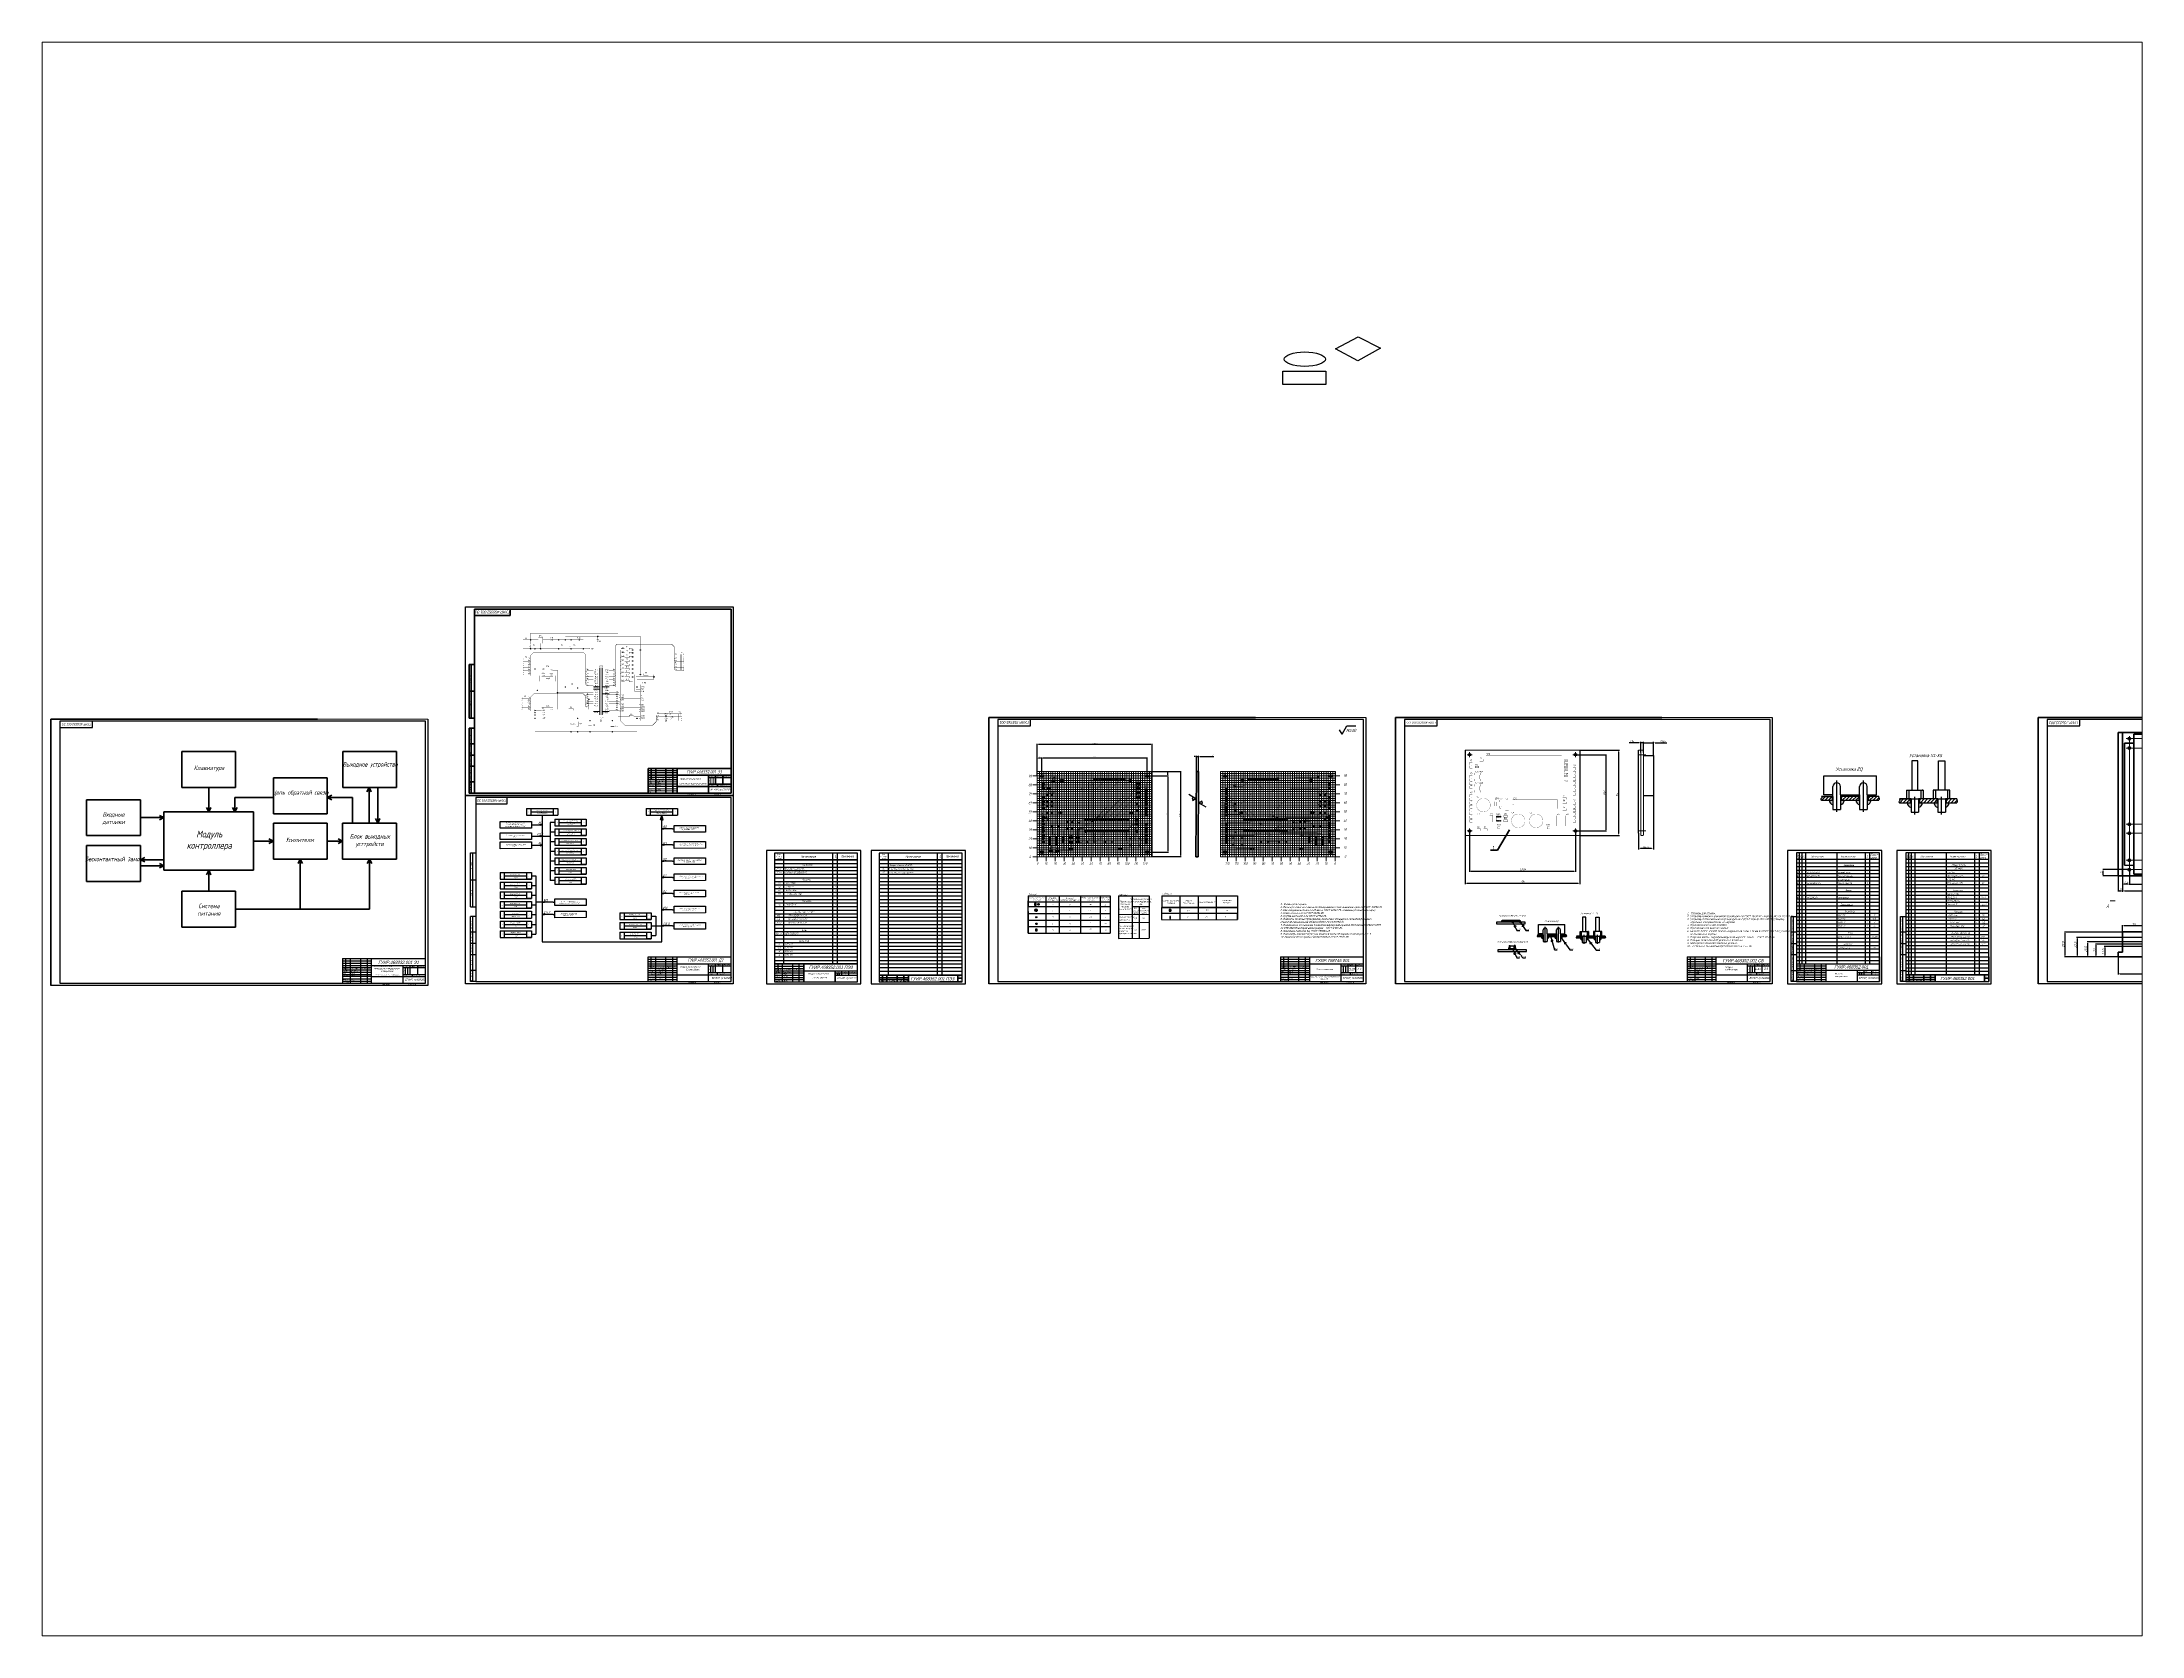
# Paper-space layout 'Layout2' of a CAD drawing. Header units: millimetres. Extents: x 26 to 231, y 20 to 176.
# The model-space entities are those that its viewports show. They can reach past a viewport. Long polylines and large blocks are cut down to what shows.
import ezdxf
from ezdxf import colors
from ezdxf.entities.mleader import LeaderData, LeaderLine
from ezdxf.enums import TextEntityAlignment as Align
from ezdxf.math import Vec2, Vec3

# ---------------------------------------------------------------- set-up
doc = ezdxf.new("R2010")
doc.units = ezdxf.units.MM
for name, pattern in [('ACAD_ISO02W100', [15, 12, -3]), ('ACAD_ISO08W100', [36, 24, -3, 6, -3]), ('AM_ISO09W050', [22.5, 12, -1.5, 3, -1.5, 3, -1.5]), ('CENTER2', [28.575, 19.05, -3.175, 3.175, -3.175]), ('HIDDEN2', [4.7625, 3.175, -1.5875]), ('осевая2', [28.575, 19.05, -3.175, 3.175, -3.175])]:
    doc.linetypes.add(name, pattern=pattern)
doc.layers.get('0').update_dxf_attribs({"lineweight": 25})
doc.layers.get('Defpoints').update_dxf_attribs({"color": 5})
for name, color, linetype, lineweight in [('0.25-STAMP', 10, 'Continuous', 25), ('0.25-TEXT', 10, 'Continuous', 25), ('0.3-STAMP', 7, 'Continuous', 30), ('1', 1, 'Continuous', 40), ('2', 3, 'CENTER2', 20), ('3', 2, 'HIDDEN2', 20), ('3-размеры', 6, 'Continuous', 18), ('dim', 7, 'Continuous', 20), ('Tonkaya', 3, 'Continuous', 25), ('TXT', 220, 'Continuous', 20), ('Основная', 7, 'Continuous', 40), ('Рамка', 7, 'Continuous', 60), ('Толстые', 7, 'Continuous', 30), ('тонкая', 7, 'Continuous', 13)]:
    doc.layers.add(name, color=color, linetype=linetype, lineweight=lineweight)
for name, color, linetype in [('1-оси', 1, 'осевая2'), ('BottomLayer', 5, 'Continuous'), ('InternalPlane1', 76, 'Continuous'), ('InternalPlane2', 16, 'Continuous'), ('KONTUR', 7, 'Continuous'), ('Mechanical16', 56, 'Continuous'), ('MultiLayer', 9, 'Continuous'), ('RAHMEN025', 7, 'Continuous'), ('Sheet', 255, 'Continuous'), ('Title', 7, 'Continuous'), ('TopLayer', 1, 'Continuous'), ('TopOverlay', 2, 'Continuous'), ('Размеры', 7, 'Continuous'), ('Текст', 4, 'Continuous')]:
    doc.layers.add(name, color=color, linetype=linetype)
doc.styles.add('35', font='gostw.shx', dxfattribs={"width": 0.65, "oblique": 15, "height": 3.5})
doc.styles.add('5', font='gostw.shx', dxfattribs={"width": 0.75, "oblique": 15, "height": 5})
doc.styles.add('7', font='gostw.shx', dxfattribs={"width": 0.75, "oblique": 15, "height": 7})
doc.styles.add('ESKD', font='standarteskd.shx', dxfattribs={"width": 0.8, "oblique": 15})
doc.styles.add('GOSTW', font='GOSTW')
doc.styles.get("Standard").update_dxf_attribs({"font": 'arial.ttf'})
doc.styles.add('ГОСТ 2.304', font='cs_gost2304.shx')
doc.styles.add('ЕСКД', font='isocpeui.ttf', dxfattribs={"width": 0.8})
doc.styles.add('стиль рамки', font='romans.shx', dxfattribs={"width": 0.75, "oblique": 15, "height": 3.5})
doc.styles.add('стиль1', font='romans.shx', dxfattribs={"width": 0.75, "oblique": 15, "height": 3.5})
doc.dimstyles.new('BUT$0', dxfattribs={"dimtxt": 3.5, "dimasz": 4, "dimexe": 2, "dimexo": 0, "dimgap": 1, "dimtad": 1, "dimdec": 4, "dimzin": 9, "dimdsep": 46, "dimtxsty": '35', "dimcen": 0, "dimclrd": 256, "dimclre": 256, "dimclrt": 256, "dimadec": 0, "dimazin": 0, "dimtfac": 0.7, "dimtdec": 4, "dimtmove": 0, "dimatfit": 0, "dimfxl": 1, "dimtolj": 1, "dimtzin": 9, "dimarcsym": 0})
doc.dimstyles.new('ISO-25', dxfattribs={"dimtxt": 2.5, "dimasz": 2.5, "dimexe": 1.25, "dimexo": 0.625, "dimtad": 1, "dimtxsty": 'Standard', "dimcen": 2.5, "dimadec": 0, "dimazin": 0, "dimtfac": 1, "dimtmove": 0, "dimatfit": 3, "dimfxl": 1, "dimarcsym": 0})

# ---------------------------------------------------------------- blocks, each defined once
blk = doc.blocks.new('*D270')
at = {"layer": 'Defpoints', "color": 0, "transparency": 16777216}
for p in [(4482919.9, 3798191.3), (4482919.9, 3798001.3), (4483006.2, 3798001.3)]:
    blk.add_point(p, dxfattribs=at)
at = {"layer": 'dim', "lineweight": -2, "transparency": 16777216}
for p, q in [((4482919.9, 3798191.3), (4483008.2, 3798191.3)), ((4483006.2, 3798187.3), (4483006.2, 3798005.3)), ((4482919.9, 3798001.3), (4483008.2, 3798001.3))]:
    blk.add_line(p, q, dxfattribs=at)
at = {"layer": 'dim', "transparency": 16777216}
for points in [[(4483005.5, 3798187.3), (4483006.8, 3798187.3), (4483006.2, 3798191.3)], [(4483005.5, 3798005.3), (4483006.8, 3798005.3), (4483006.2, 3798001.3)]]:
    blk.add_solid(points, dxfattribs=at)
at = {"layer": 'dim', "transparency": 16777216, "insert": (4483002.7, 3798091.9), "char_height": 5, "attachment_point": 5, "rotation": 90, "style": '5'}
blk.add_mtext('\\A1;95*', dxfattribs=at)
blk = doc.blocks.new('*D271')
at = {"layer": 'Defpoints', "color": 0, "transparency": 16777216}
for p in [(4482663.9, 3798191.3), (4482919.9, 3798191.3), (4482663.9, 3797894.5)]:
    blk.add_point(p, dxfattribs=at)
at = {"layer": 'dim', "lineweight": -2, "transparency": 16777216}
for p, q in [((4482663.9, 3798191.3), (4482663.9, 3797892.5)), ((4482919.9, 3798191.3), (4482919.9, 3797892.5)), ((4482915.9, 3797894.5), (4482667.9, 3797894.5))]:
    blk.add_line(p, q, dxfattribs=at)
at = {"layer": 'dim', "transparency": 16777216}
for points in [[(4482667.9, 3797895.2), (4482667.9, 3797893.9), (4482663.9, 3797894.5)], [(4482915.9, 3797895.2), (4482915.9, 3797893.9), (4482919.9, 3797894.5)]]:
    blk.add_solid(points, dxfattribs=at)
at = {"layer": 'dim', "transparency": 16777216, "insert": (4482792.4, 3797898), "char_height": 5, "attachment_point": 5, "style": '5'}
blk.add_mtext('\\A1;130*', dxfattribs=at)
blk = doc.blocks.new('*D267')
at = {"layer": 'Defpoints', "color": 0, "transparency": 16777216}
for p in [(4483055.6, 3798186.3), (4483061.6, 3798207.8), (4483061.6, 3798186.3)]:
    blk.add_point(p, dxfattribs=at)
at = {"layer": 'dim', "lineweight": -2, "transparency": 16777216}
for p, q in [((4483051.6, 3798207.8), (4483029.6, 3798207.8)), ((4483055.6, 3798186.3), (4483055.6, 3798209.8)), ((4483061.6, 3798207.8), (4483055.6, 3798207.8)), ((4483061.6, 3798186.3), (4483061.6, 3798209.8)), ((4483061.6, 3798207.8), (4483069.6, 3798207.8))]:
    blk.add_line(p, q, dxfattribs=at)
at = {"layer": 'dim', "transparency": 16777216}
blk.add_solid([(4483051.6, 3798208.4), (4483051.6, 3798207.1), (4483055.6, 3798207.8)], dxfattribs=at)
at = {"layer": 'dim', "transparency": 16777216, "insert": (4483035.7, 3798211.3), "char_height": 5, "attachment_point": 5, "style": '5'}
blk.add_mtext('\\A1;1.5*', dxfattribs=at)
blk = doc.blocks.new('_None')
blk = doc.blocks.new('_DotSmall')
at = {"color": 0, "linetype": 'ByBlock', "const_width": 0.5}
blk.add_lwpolyline([(-0.0625, 0, 1), (0.0625, 0, 1)], format="xyb", close=True, dxfattribs=at)
blk = doc.blocks.new('*D268')
at = {"layer": 'Defpoints', "color": 0, "transparency": 16777216}
for p in [(4483061.6, 3798191.3), (4483083.6, 3798207.8), (4483083.6, 3798179.5)]:
    blk.add_point(p, dxfattribs=at)
at = {"layer": 'dim', "lineweight": -2, "transparency": 16777216}
for p, q in [((4483061.6, 3798207.8), (4483057.6, 3798207.8)), ((4483061.6, 3798191.3), (4483061.6, 3798209.8)), ((4483061.6, 3798207.8), (4483083.6, 3798207.8)), ((4483083.6, 3798179.5), (4483083.6, 3798209.8)), ((4483087.6, 3798207.8), (4483113.8, 3798207.8))]:
    blk.add_line(p, q, dxfattribs=at)
at = {"layer": 'dim', "transparency": 16777216}
blk.add_solid([(4483087.6, 3798208.4), (4483087.6, 3798207.1), (4483083.6, 3798207.8)], dxfattribs=at)
at = {"layer": 'dim', "lineweight": -2, "transparency": 16777216, "xscale": 4, "yscale": 4, "zscale": 4}
blk.add_blockref('_DotSmall', (4483061.6, 3798207.8), dxfattribs=at)
at = {"layer": 'dim', "transparency": 16777216, "insert": (4483104.6, 3798211.3), "char_height": 5, "attachment_point": 5, "style": '5'}
blk.add_mtext('\\A1;11max', dxfattribs=at)
blk = doc.blocks.new('*D269')
at = {"layer": 'Defpoints', "color": 0, "transparency": 16777216}
for p in [(4483083.6, 3798090.5), (4483050.6, 3798006.3), (4483050.6, 3797972)]:
    blk.add_point(p, dxfattribs=at)
at = {"layer": 'dim', "lineweight": -2, "transparency": 16777216}
for p, q in [((4483083.6, 3798090.5), (4483083.6, 3797970)), ((4483050.6, 3798006.3), (4483050.6, 3797970)), ((4483079.6, 3797972), (4483054.6, 3797972))]:
    blk.add_line(p, q, dxfattribs=at)
at = {"layer": 'dim', "transparency": 16777216}
for points in [[(4483054.6, 3797972.7), (4483054.6, 3797971.3), (4483050.6, 3797972)], [(4483079.6, 3797972.7), (4483079.6, 3797971.3), (4483083.6, 3797972)]]:
    blk.add_solid(points, dxfattribs=at)
at = {"layer": 'dim', "transparency": 16777216, "insert": (4483066.3, 3797975.5), "char_height": 5, "attachment_point": 5, "style": '5'}
blk.add_mtext('\\A1;14max', dxfattribs=at)
blk = doc.blocks.new('*U275')
at = {"layer": 'тонкая'}
blk.add_line((-128, 0), (128, 0), dxfattribs=at)
blk = doc.blocks.new('*U276')
at = {"layer": 'тонкая', "color": 0, "linetype": 'ByBlock', "lineweight": -2, "transparency": 16777216}
for p in [(0, 190), (0, 185), (0, 180), (0, 175), (0, 170), (0, 165), (0, 160), (0, 155), (0, 150), (0, 145), (0, 140), (0, 135), (0, 130), (0, 125), (0, 120), (0, 115), (0, 110), (0, 105), (0, 100), (0, 95), (0, 90), (0, 85), (0, 80), (0, 75), (0, 70), (0, 65), (0, 60), (0, 55), (0, 50), (0, 45), (0, 40), (0, 35), (0, 30), (0, 25), (0, 20), (0, 15), (0, 10), (0, 5), (0, 0)]:
    blk.add_blockref('*U275', p, dxfattribs=at)
blk = doc.blocks.new('*U281')
at = {"layer": 'тонкая'}
blk.add_line((0, 95), (0, -95), dxfattribs=at)
blk = doc.blocks.new('*U282')
at = {"layer": 'тонкая', "color": 0, "linetype": 'ByBlock', "lineweight": -2, "transparency": 16777216}
for p in [(0, 0), (5, 0), (10, 0), (15, 0), (20, 0), (25, 0), (30, 0), (35, 0), (40, 0), (45, 0), (50, 0), (55, 0), (60, 0), (65, 0), (70, 0), (75, 0), (80, 0), (85, 0), (90, 0), (95, 0), (100, 0), (105, 0), (110, 0), (115, 0), (120, 0), (125, 0), (130, 0), (135, 0), (140, 0), (145, 0), (150, 0), (155, 0), (160, 0), (165, 0), (170, 0), (175, 0), (180, 0), (185, 0), (190, 0), (195, 0), (200, 0), (205, 0), (210, 0), (215, 0), (220, 0), (225, 0), (230, 0), (235, 0), (240, 0), (245, 0), (250, 0), (255, 0)]:
    blk.add_blockref('*U281', p, dxfattribs=at)
blk = doc.blocks.new('*U283')
at = {"layer": 'тонкая'}
blk.add_line((5, 0), (-5, 0), dxfattribs=at)
blk = doc.blocks.new('*U284')
at = {"layer": 'тонкая', "color": 0, "linetype": 'ByBlock', "lineweight": -2, "transparency": 16777216}
for p in [(0, 180), (0, 160), (0, 140), (0, 120), (0, 100), (0, 80), (0, 60), (0, 40), (0, 20), (0, 0)]:
    blk.add_blockref('*U283', p, dxfattribs=at)
blk = doc.blocks.new('*U277')
at = {"layer": 'тонкая'}
blk.add_line((0, 5), (0, -5), dxfattribs=at)
blk = doc.blocks.new('*U278')
at = {"layer": 'тонкая', "color": 0, "linetype": 'ByBlock', "lineweight": -2, "transparency": 16777216}
for p in [(0, 0), (20, 0), (40, 0), (60, 0), (80, 0), (100, 0), (120, 0), (140, 0), (160, 0), (180, 0), (200, 0), (220, 0), (240, 0)]:
    blk.add_blockref('*U277', p, dxfattribs=at)
blk = doc.blocks.new('*U279')
at = {"layer": 'тонкая'}
blk.add_line((-128, 0), (128, 0), dxfattribs=at)
blk = doc.blocks.new('*U280')
at = {"layer": 'тонкая', "color": 0, "linetype": 'ByBlock', "lineweight": -2, "transparency": 16777216}
for p in [(0, 190), (0, 185), (0, 180), (0, 175), (0, 170), (0, 165), (0, 160), (0, 155), (0, 150), (0, 145), (0, 140), (0, 135), (0, 130), (0, 125), (0, 120), (0, 115), (0, 110), (0, 105), (0, 100), (0, 95), (0, 90), (0, 85), (0, 80), (0, 75), (0, 70), (0, 65), (0, 60), (0, 55), (0, 50), (0, 45), (0, 40), (0, 35), (0, 30), (0, 25), (0, 20), (0, 15), (0, 10), (0, 5), (0, 0)]:
    blk.add_blockref('*U279', p, dxfattribs=at)
blk = doc.blocks.new('*U273')
at = {"layer": 'тонкая'}
blk.add_line((0, 95), (0, -95), dxfattribs=at)
blk = doc.blocks.new('*U274')
at = {"layer": 'тонкая', "color": 0, "linetype": 'ByBlock', "lineweight": -2, "transparency": 16777216}
for p in [(0, 0), (5, 0), (10, 0), (15, 0), (20, 0), (25, 0), (30, 0), (35, 0), (40, 0), (45, 0), (50, 0), (55, 0), (60, 0), (65, 0), (70, 0), (75, 0), (80, 0), (85, 0), (90, 0), (95, 0), (100, 0), (105, 0), (110, 0), (115, 0), (120, 0), (125, 0), (130, 0), (135, 0), (140, 0), (145, 0), (150, 0), (155, 0), (160, 0), (165, 0), (170, 0), (175, 0), (180, 0), (185, 0), (190, 0), (195, 0), (200, 0), (205, 0), (210, 0), (215, 0), (220, 0), (225, 0), (230, 0), (235, 0), (240, 0), (245, 0), (250, 0), (255, 0)]:
    blk.add_blockref('*U273', p, dxfattribs=at)
blk = doc.blocks.new('*U285')
at = {"layer": 'тонкая'}
blk.add_line((0, 5), (0, -5), dxfattribs=at)
blk = doc.blocks.new('*U286')
at = {"layer": 'тонкая', "color": 0, "linetype": 'ByBlock', "lineweight": -2, "transparency": 16777216}
for p in [(0, 0), (20, 0), (40, 0), (60, 0), (80, 0), (100, 0), (120, 0), (140, 0), (160, 0), (180, 0), (200, 0), (220, 0), (240, 0)]:
    blk.add_blockref('*U285', p, dxfattribs=at)
blk = doc.blocks.new('*U287')
at = {"layer": 'тонкая'}
blk.add_line((5, 0), (-5, 0), dxfattribs=at)
blk = doc.blocks.new('*U288')
at = {"layer": 'тонкая', "color": 0, "linetype": 'ByBlock', "lineweight": -2, "transparency": 16777216}
for p in [(0, 180), (0, 160), (0, 140), (0, 120), (0, 100), (0, 80), (0, 60), (0, 40), (0, 20), (0, 0)]:
    blk.add_blockref('*U287', p, dxfattribs=at)
blk = doc.blocks.new('*D289')
at = {"layer": 'Defpoints', "color": 0, "transparency": 16777216}
for p in [(4482069.7, 3798177.3), (4482064.8, 3798144), (4482069.7, 3798144)]:
    blk.add_point(p, dxfattribs=at)
at = {"layer": 'тонкая', "color": 0, "lineweight": -2, "transparency": 16777216}
for p, q in [((4482062.3, 3798177.3), (4482059.8, 3798177.3)), ((4482064.8, 3798144.6), (4482064.8, 3798178.5)), ((4482064.8, 3798177.3), (4482069.7, 3798177.3)), ((4482069.7, 3798144.6), (4482069.7, 3798178.5)), ((4482072.2, 3798177.3), (4482103.9, 3798177.3))]:
    blk.add_line(p, q, dxfattribs=at)
at = {"layer": 'тонкая', "color": 0, "transparency": 16777216}
for points in [[(4482062.3, 3798177.7), (4482062.3, 3798176.9), (4482064.8, 3798177.3)], [(4482072.2, 3798177.7), (4482072.2, 3798176.9), (4482069.7, 3798177.3)]]:
    blk.add_solid(points, dxfattribs=at)
at = {"layer": 'тонкая', "color": 0, "transparency": 16777216, "insert": (4482101.4, 3798179.4), "char_height": 2.5, "width": 7.32, "attachment_point": 5}
blk.add_mtext('{\\fISOCPEUR|b0|i1|c204|p34;\\W0.8;1,5\\H0.7x;\\S*^ ;}', dxfattribs=at)
blk = doc.blocks.new('*D290')
at = {"layer": 'Defpoints', "color": 0, "transparency": 16777216}
for p in [(4481710, 3798203.9), (4481710, 3798144), (4481966, 3798144)]:
    blk.add_point(p, dxfattribs=at)
at = {"layer": 'тонкая', "color": 0, "lineweight": -2, "transparency": 16777216}
for p, q in [((4481710, 3798144.6), (4481710, 3798205.1)), ((4481963.5, 3798203.9), (4481712.5, 3798203.9)), ((4481966, 3798144.6), (4481966, 3798205.1))]:
    blk.add_line(p, q, dxfattribs=at)
at = {"layer": 'тонкая', "color": 0, "transparency": 16777216}
for points in [[(4481712.5, 3798204.3), (4481712.5, 3798203.5), (4481710, 3798203.9)], [(4481963.5, 3798204.3), (4481963.5, 3798203.5), (4481966, 3798203.9)]]:
    blk.add_solid(points, dxfattribs=at)
at = {"layer": 'тонкая', "color": 0, "transparency": 16777216, "insert": (4481838, 3798206), "char_height": 2.5, "width": 8.942, "attachment_point": 5}
blk.add_mtext('130%%P0,2', dxfattribs=at)
blk = doc.blocks.new('*D291')
at = {"layer": 'Defpoints', "color": 0, "transparency": 16777216}
for p in [(4481720, 3798173.4), (4481720, 3798134), (4481955, 3798134)]:
    blk.add_point(p, dxfattribs=at)
at = {"layer": 'тонкая', "color": 0, "lineweight": -2, "transparency": 16777216}
for p, q in [((4481720, 3798134.6), (4481720, 3798174.7)), ((4481952.5, 3798173.4), (4481722.5, 3798173.4)), ((4481955, 3798134.6), (4481955, 3798174.7))]:
    blk.add_line(p, q, dxfattribs=at)
at = {"layer": 'тонкая', "color": 0, "transparency": 16777216}
for points in [[(4481722.5, 3798173.8), (4481722.5, 3798173), (4481720, 3798173.4)], [(4481952.5, 3798173.8), (4481952.5, 3798173), (4481955, 3798173.4)]]:
    blk.add_solid(points, dxfattribs=at)
at = {"layer": 'тонкая', "color": 0, "transparency": 16777216, "insert": (4481837.5, 3798175.3), "char_height": 2.5, "attachment_point": 5}
blk.add_mtext('120', dxfattribs=at)
blk = doc.blocks.new('*D292')
at = {"layer": 'Defpoints', "color": 0, "transparency": 16777216}
for p in [(4481966, 3798144), (4481966, 3797954.4), (4482029.5, 3797954.4)]:
    blk.add_point(p, dxfattribs=at)
at = {"layer": 'тонкая', "color": 0, "lineweight": -2, "transparency": 16777216}
for p, q in [((4481966.6, 3798144), (4482030.7, 3798144)), ((4482029.5, 3798141.5), (4482029.5, 3797956.9)), ((4481966.6, 3797954.4), (4482030.7, 3797954.4))]:
    blk.add_line(p, q, dxfattribs=at)
at = {"layer": 'тонкая', "color": 0, "transparency": 16777216}
for points in [[(4482029, 3798141.5), (4482029.9, 3798141.5), (4482029.5, 3798144)], [(4482029, 3797956.9), (4482029.9, 3797956.9), (4482029.5, 3797954.4)]]:
    blk.add_solid(points, dxfattribs=at)
at = {"layer": 'тонкая', "color": 0, "transparency": 16777216, "insert": (4482027.3, 3798049.2), "char_height": 2.5, "attachment_point": 5, "rotation": 90}
blk.add_mtext('95%%P0,2', dxfattribs=at)
blk = doc.blocks.new('*D293')
at = {"layer": 'Defpoints', "color": 0, "transparency": 16777216}
for p in [(4481955, 3798134), (4481955, 3797964), (4482001.5, 3797964)]:
    blk.add_point(p, dxfattribs=at)
at = {"layer": 'тонкая', "color": 0, "lineweight": -2, "transparency": 16777216}
for p, q in [((4481955.6, 3798134), (4482002.7, 3798134)), ((4482001.5, 3798131.5), (4482001.5, 3797966.5)), ((4481955.6, 3797964), (4482002.7, 3797964))]:
    blk.add_line(p, q, dxfattribs=at)
at = {"layer": 'тонкая', "color": 0, "transparency": 16777216}
for points in [[(4482001, 3798131.5), (4482001.9, 3798131.5), (4482001.5, 3798134)], [(4482001, 3797966.5), (4482001.9, 3797966.5), (4482001.5, 3797964)]]:
    blk.add_solid(points, dxfattribs=at)
at = {"layer": 'тонкая', "color": 0, "transparency": 16777216, "insert": (4481999.6, 3798049), "char_height": 2.5, "attachment_point": 5, "rotation": 90}
blk.add_mtext('85', dxfattribs=at)
blk = doc.blocks.new('*D294')
at = {"layer": 'Defpoints', "color": 0, "transparency": 16777216}
for p in [(4481955, 3798144), (4481955, 3798134), (4482001.4, 3798144)]:
    blk.add_point(p, dxfattribs=at)
at = {"layer": 'тонкая', "color": 0, "lineweight": -2, "transparency": 16777216}
for p, q in [((4481955.6, 3798144), (4482002.7, 3798144)), ((4481955.6, 3798134), (4482002.7, 3798134)), ((4482001.4, 3798136.5), (4482001.4, 3798141.5))]:
    blk.add_line(p, q, dxfattribs=at)
at = {"layer": 'тонкая', "color": 0, "transparency": 16777216}
for points in [[(4482001, 3798141.5), (4482001.8, 3798141.5), (4482001.4, 3798144)], [(4482001, 3798136.5), (4482001.8, 3798136.5), (4482001.4, 3798134)]]:
    blk.add_solid(points, dxfattribs=at)
at = {"layer": 'тонкая', "color": 0, "transparency": 16777216, "insert": (4481999.5, 3798139), "char_height": 2.5, "attachment_point": 5, "rotation": 90}
blk.add_mtext('5', dxfattribs=at)
blk = doc.blocks.new('*D295')
at = {"layer": 'Defpoints', "color": 0, "transparency": 16777216}
for p in [(4481710, 3798173.4), (4481710, 3798134), (4481720, 3798134)]:
    blk.add_point(p, dxfattribs=at)
at = {"layer": 'тонкая', "color": 0, "lineweight": -2, "transparency": 16777216}
for p, q in [((4481710, 3798134.6), (4481710, 3798174.7)), ((4481717.5, 3798173.4), (4481712.5, 3798173.4)), ((4481720, 3798134.6), (4481720, 3798174.7))]:
    blk.add_line(p, q, dxfattribs=at)
at = {"layer": 'тонкая', "color": 0, "transparency": 16777216}
for points in [[(4481712.5, 3798173.8), (4481712.5, 3798173), (4481710, 3798173.4)], [(4481717.5, 3798173.8), (4481717.5, 3798173), (4481720, 3798173.4)]]:
    blk.add_solid(points, dxfattribs=at)
at = {"layer": 'тонкая', "color": 0, "transparency": 16777216, "insert": (4481715, 3798175.3), "char_height": 2.5, "attachment_point": 5}
blk.add_mtext('10', dxfattribs=at)
blk = doc.blocks.new('*D334')
at = {"layer": 'Defpoints', "color": 0, "transparency": 16777216}
for p in [(4482910, 3798181.3), (4482909.9, 3798011.3), (4482977.5, 3798011.3)]:
    blk.add_point(p, dxfattribs=at)
at = {"layer": 'dim', "color": 0, "lineweight": -2, "transparency": 16777216}
for p, q in [((4482910.6, 3798181.3), (4482978.8, 3798181.3)), ((4482977.5, 3798178.8), (4482977.5, 3798013.8)), ((4482910.6, 3798011.3), (4482978.8, 3798011.3))]:
    blk.add_line(p, q, dxfattribs=at)
at = {"layer": 'dim', "color": 0, "transparency": 16777216}
for points in [[(4482977.1, 3798178.8), (4482977.9, 3798178.8), (4482977.5, 3798181.3)], [(4482977.1, 3798013.8), (4482977.9, 3798013.8), (4482977.5, 3798011.3)]]:
    blk.add_solid(points, dxfattribs=at)
at = {"layer": 'dim', "color": 0, "transparency": 16777216, "insert": (4482974.4, 3798096.3), "char_height": 2.5, "attachment_point": 5, "rotation": 90, "style": 'ESKD'}
blk.add_mtext('{\\H2x;85*}', dxfattribs=at)
blk = doc.blocks.new('*D335')
at = {"layer": 'Defpoints', "color": 0, "transparency": 16777216}
for p in [(4482673.9, 3798011.3), (4482909.9, 3798011.3), (4482909.9, 3797921.7)]:
    blk.add_point(p, dxfattribs=at)
at = {"layer": 'dim', "color": 0, "lineweight": -2, "transparency": 16777216}
for p, q in [((4482673.9, 3798010.7), (4482673.9, 3797920.5)), ((4482909.9, 3798010.7), (4482909.9, 3797920.5)), ((4482676.4, 3797921.7), (4482907.4, 3797921.7))]:
    blk.add_line(p, q, dxfattribs=at)
at = {"layer": 'dim', "color": 0, "transparency": 16777216}
for points in [[(4482676.4, 3797922.1), (4482676.4, 3797921.3), (4482673.9, 3797921.7)], [(4482907.4, 3797922.1), (4482907.4, 3797921.3), (4482909.9, 3797921.7)]]:
    blk.add_solid(points, dxfattribs=at)
at = {"layer": 'dim', "color": 0, "transparency": 16777216, "insert": (4482791.9, 3797924.8), "char_height": 2.5, "attachment_point": 5, "style": 'ESKD'}
blk.add_mtext('{\\H2x;120*}', dxfattribs=at)
blk = doc.blocks.new('*D346')
at = {"layer": 'Defpoints', "color": 0, "transparency": 16777216}
for p in [(4484129.8, 3797911.1), (4484399.8, 3797925.1), (4484399.8, 3797877.9)]:
    blk.add_point(p, dxfattribs=at)
at = {"layer": 'dim', "lineweight": -2, "transparency": 16777216}
for p, q in [((4484129.8, 3797911.1), (4484129.8, 3797875.9)), ((4484399.8, 3797925.1), (4484399.8, 3797875.9)), ((4484133.8, 3797877.9), (4484395.8, 3797877.9))]:
    blk.add_line(p, q, dxfattribs=at)
at = {"layer": 'dim', "transparency": 16777216}
for points in [[(4484133.8, 3797878.6), (4484133.8, 3797877.2), (4484129.8, 3797877.9)], [(4484395.8, 3797878.6), (4484395.8, 3797877.2), (4484399.8, 3797877.9)]]:
    blk.add_solid(points, dxfattribs=at)
at = {"layer": 'dim', "transparency": 16777216, "insert": (4484251.3, 3797881.4), "char_height": 5, "attachment_point": 5, "style": '5'}
blk.add_mtext('\\A1;140', dxfattribs=at)
blk = doc.blocks.new('*D359')
at = {"layer": 'Defpoints', "color": 0, "transparency": 16777216}
for p in [(4484119.8, 3797731.1), (4484409.8, 3797731.1), (4484409.8, 3797693.2)]:
    blk.add_point(p, dxfattribs=at)
at = {"layer": 'dim', "lineweight": -2, "transparency": 16777216}
for p, q in [((4484119.8, 3797731.1), (4484119.8, 3797691.2)), ((4484409.8, 3797731.1), (4484409.8, 3797691.2)), ((4484123.8, 3797693.2), (4484405.8, 3797693.2))]:
    blk.add_line(p, q, dxfattribs=at)
at = {"layer": 'dim', "transparency": 16777216}
for points in [[(4484123.8, 3797693.9), (4484123.8, 3797692.6), (4484119.8, 3797693.2)], [(4484405.8, 3797693.9), (4484405.8, 3797692.6), (4484409.8, 3797693.2)]]:
    blk.add_solid(points, dxfattribs=at)
at = {"layer": 'dim', "transparency": 16777216, "insert": (4484264.8, 3797696.7), "char_height": 5, "attachment_point": 5, "style": '5'}
blk.add_mtext('\\A1;150', dxfattribs=at)
blk = doc.blocks.new('*D365')
at = {"layer": 'Defpoints', "color": 0, "transparency": 16777216}
for p in [(4484179.7, 3797774.1), (4484028.5, 3797731.1), (4484119.8, 3797731.1)]:
    blk.add_point(p, dxfattribs=at)
at = {"layer": 'dim', "color": 0, "lineweight": -2, "transparency": 16777216}
for p, q in [((4484179.1, 3797774.1), (4484027.3, 3797774.1)), ((4484028.5, 3797771.6), (4484028.5, 3797733.6)), ((4484119.1, 3797731.1), (4484027.3, 3797731.1))]:
    blk.add_line(p, q, dxfattribs=at)
at = {"layer": 'dim', "color": 0, "transparency": 16777216}
for points in [[(4484028.1, 3797771.6), (4484028.9, 3797771.6), (4484028.5, 3797774.1)], [(4484028.1, 3797733.6), (4484028.9, 3797733.6), (4484028.5, 3797731.1)]]:
    blk.add_solid(points, dxfattribs=at)
at = {"layer": 'dim', "color": 0, "transparency": 16777216, "insert": (4484024.9, 3797757.6), "char_height": 2.5, "attachment_point": 5, "rotation": 90, "style": 'ESKD'}
blk.add_mtext('{\\H2x;21,5}', dxfattribs=at)
blk = doc.blocks.new('*D366')
at = {"layer": 'Defpoints', "color": 0, "transparency": 16777216}
for p in [(4484179.7, 3797764.1), (4484051.7, 3797731.1), (4484119.8, 3797731.1)]:
    blk.add_point(p, dxfattribs=at)
at = {"layer": 'dim', "color": 0, "lineweight": -2, "transparency": 16777216}
for p, q in [((4484179.1, 3797764.1), (4484050.5, 3797764.1)), ((4484051.7, 3797761.6), (4484051.7, 3797733.6)), ((4484119.1, 3797731.1), (4484050.5, 3797731.1))]:
    blk.add_line(p, q, dxfattribs=at)
at = {"layer": 'dim', "color": 0, "transparency": 16777216}
for points in [[(4484051.3, 3797761.6), (4484052.1, 3797761.6), (4484051.7, 3797764.1)], [(4484051.3, 3797733.6), (4484052.1, 3797733.6), (4484051.7, 3797731.1)]]:
    blk.add_solid(points, dxfattribs=at)
at = {"layer": 'dim', "color": 0, "transparency": 16777216, "insert": (4484048.1, 3797747.6), "char_height": 2.5, "width": 5.529, "attachment_point": 5, "rotation": 90, "style": 'ESKD'}
blk.add_mtext('{\\H2x;16,5}', dxfattribs=at)
blk = doc.blocks.new('*D367')
at = {"layer": 'Defpoints', "color": 0, "transparency": 16777216}
for p in [(4484129.8, 3797799.8), (4484129.8, 3797786.1), (4484179.7, 3797774.1)]:
    blk.add_point(p, dxfattribs=at)
at = {"layer": 'dim', "color": 0, "lineweight": -2, "transparency": 16777216}
for p, q in [((4484129.8, 3797786.7), (4484129.8, 3797801)), ((4484177.2, 3797799.8), (4484132.3, 3797799.8)), ((4484179.7, 3797774.7), (4484179.7, 3797801))]:
    blk.add_line(p, q, dxfattribs=at)
at = {"layer": 'dim', "color": 0, "transparency": 16777216}
for points in [[(4484132.3, 3797800.2), (4484132.3, 3797799.4), (4484129.8, 3797799.8)], [(4484177.2, 3797800.2), (4484177.2, 3797799.4), (4484179.7, 3797799.8)]]:
    blk.add_solid(points, dxfattribs=at)
at = {"layer": 'dim', "color": 0, "transparency": 16777216, "insert": (4484154.7, 3797802.9), "char_height": 2.5, "attachment_point": 5, "style": 'ESKD'}
blk.add_mtext('{\\H2x;25}', dxfattribs=at)
blk = doc.blocks.new('*D414')
at = {"layer": 'Defpoints', "color": 0, "transparency": 16777216}
for p in [(4484199.7, 3797799.8), (4484179.7, 3797774.1), (4484199.7, 3797774.1)]:
    blk.add_point(p, dxfattribs=at)
at = {"layer": 'dim', "color": 0, "lineweight": -2, "transparency": 16777216}
for p, q in [((4484179.7, 3797774.7), (4484179.7, 3797801)), ((4484182.2, 3797799.8), (4484197.2, 3797799.8)), ((4484199.7, 3797774.7), (4484199.7, 3797801))]:
    blk.add_line(p, q, dxfattribs=at)
at = {"layer": 'dim', "color": 0, "transparency": 16777216}
for points in [[(4484182.2, 3797800.2), (4484182.2, 3797799.4), (4484179.7, 3797799.8)], [(4484197.2, 3797800.2), (4484197.2, 3797799.4), (4484199.7, 3797799.8)]]:
    blk.add_solid(points, dxfattribs=at)
at = {"layer": 'dim', "color": 0, "transparency": 16777216, "insert": (4484189.7, 3797802.9), "char_height": 2.5, "attachment_point": 5, "style": 'ESKD'}
blk.add_mtext('{\\H2x;10}', dxfattribs=at)
blk = doc.blocks.new('*D415')
at = {"layer": 'Defpoints', "color": 0, "transparency": 16777216}
for p in [(4484349.8, 3797817), (4484179.7, 3797774.1), (4484349.8, 3797774.1)]:
    blk.add_point(p, dxfattribs=at)
at = {"layer": 'dim', "color": 0, "lineweight": -2, "transparency": 16777216}
for p, q in [((4484179.7, 3797774.7), (4484179.7, 3797818.2)), ((4484182.2, 3797817), (4484347.3, 3797817)), ((4484349.8, 3797774.7), (4484349.8, 3797818.2))]:
    blk.add_line(p, q, dxfattribs=at)
at = {"layer": 'dim', "color": 0, "transparency": 16777216}
for points in [[(4484182.2, 3797817.4), (4484182.2, 3797816.6), (4484179.7, 3797817)], [(4484347.3, 3797817.4), (4484347.3, 3797816.6), (4484349.8, 3797817)]]:
    blk.add_solid(points, dxfattribs=at)
at = {"layer": 'dim', "color": 0, "transparency": 16777216, "insert": (4484264.8, 3797820.1), "char_height": 2.5, "attachment_point": 5, "style": 'ESKD'}
blk.add_mtext('{\\H2x;6 отв. шаг. 15}', dxfattribs=at)
blk = doc.blocks.new('*D419')
at = {"layer": 'Defpoints', "color": 0, "transparency": 16777216}
for p in [(4484179.7, 3797759.1), (4484070.2, 3797731.1), (4484119.8, 3797731.1)]:
    blk.add_point(p, dxfattribs=at)
at = {"layer": 'dim', "color": 0, "lineweight": -2, "transparency": 16777216}
for p, q in [((4484179.1, 3797759.1), (4484069, 3797759.1)), ((4484070.2, 3797756.6), (4484070.2, 3797733.6)), ((4484119.1, 3797731.1), (4484069, 3797731.1))]:
    blk.add_line(p, q, dxfattribs=at)
at = {"layer": 'dim', "color": 0, "transparency": 16777216}
for points in [[(4484069.8, 3797756.6), (4484070.7, 3797756.6), (4484070.2, 3797759.1)], [(4484069.8, 3797733.6), (4484070.7, 3797733.6), (4484070.2, 3797731.1)]]:
    blk.add_solid(points, dxfattribs=at)
at = {"layer": 'dim', "color": 0, "transparency": 16777216, "insert": (4484067.1, 3797745.1), "char_height": 2.5, "attachment_point": 5, "rotation": 90, "style": 'ESKD'}
blk.add_mtext('{\\H2x;14}', dxfattribs=at)
blk = doc.blocks.new('*D420')
at = {"layer": 'Defpoints', "color": 0, "transparency": 16777216}
for p in [(4484129.8, 3797786.1), (4484001.2, 3797731.1), (4484119.8, 3797731.1)]:
    blk.add_point(p, dxfattribs=at)
at = {"layer": 'dim', "color": 0, "lineweight": -2, "transparency": 16777216}
for p, q in [((4484129.1, 3797786.1), (4483999.9, 3797786.1)), ((4484001.2, 3797783.6), (4484001.2, 3797733.6)), ((4484119.1, 3797731.1), (4483999.9, 3797731.1))]:
    blk.add_line(p, q, dxfattribs=at)
at = {"layer": 'dim', "color": 0, "transparency": 16777216}
for points in [[(4484000.7, 3797783.6), (4484001.6, 3797783.6), (4484001.2, 3797786.1)], [(4484000.7, 3797733.6), (4484001.6, 3797733.6), (4484001.2, 3797731.1)]]:
    blk.add_solid(points, dxfattribs=at)
at = {"layer": 'dim', "color": 0, "transparency": 16777216, "insert": (4483997.6, 3797758.6), "char_height": 2.5, "width": 6.119, "attachment_point": 5, "rotation": 90, "style": 'ESKD'}
blk.add_mtext('{\\H2x;27,5}', dxfattribs=at)
blk = doc.blocks.new('*D421')
at = {"layer": 'Defpoints', "color": 0, "transparency": 16777216}
for p in [(4484179.7, 3797754.1), (4484090.1, 3797731.1), (4484119.1, 3797731.1)]:
    blk.add_point(p, dxfattribs=at)
at = {"layer": 'dim', "color": 0, "lineweight": -2, "transparency": 16777216}
for p, q in [((4484179.1, 3797754.1), (4484088.9, 3797754.1)), ((4484090.1, 3797751.6), (4484090.1, 3797733.6)), ((4484118.5, 3797731.1), (4484088.9, 3797731.1))]:
    blk.add_line(p, q, dxfattribs=at)
at = {"layer": 'dim', "color": 0, "transparency": 16777216}
for points in [[(4484089.7, 3797751.6), (4484090.6, 3797751.6), (4484090.1, 3797754.1)], [(4484089.7, 3797733.6), (4484090.6, 3797733.6), (4484090.1, 3797731.1)]]:
    blk.add_solid(points, dxfattribs=at)
at = {"layer": 'dim', "color": 0, "transparency": 16777216, "insert": (4484086.5, 3797742.6), "char_height": 2.5, "attachment_point": 5, "rotation": 90, "style": 'ESKD'}
blk.add_mtext('{\\H2x;11,5}', dxfattribs=at)
blk = doc.blocks.new('*D428')
at = {"layer": 'Defpoints', "color": 0, "transparency": 16777216}
for p in [(4484119.8, 3797911.1), (4484129.8, 3797911.1), (4484129.8, 3797877.9)]:
    blk.add_point(p, dxfattribs=at)
at = {"layer": 'dim', "color": 0, "lineweight": -2, "transparency": 16777216}
for p, q in [((4484119.8, 3797910.4), (4484119.8, 3797876.6)), ((4484129.8, 3797910.4), (4484129.8, 3797876.6)), ((4484122.3, 3797877.9), (4484127.3, 3797877.9))]:
    blk.add_line(p, q, dxfattribs=at)
at = {"layer": 'dim', "color": 0, "transparency": 16777216}
for points in [[(4484122.3, 3797878.3), (4484122.3, 3797877.5), (4484119.8, 3797877.9)], [(4484127.3, 3797878.3), (4484127.3, 3797877.5), (4484129.8, 3797877.9)]]:
    blk.add_solid(points, dxfattribs=at)
at = {"layer": 'dim', "color": 0, "transparency": 16777216, "insert": (4484124.8, 3797881), "char_height": 2.5, "attachment_point": 5, "style": 'ESKD'}
blk.add_mtext('{\\H2x;5}', dxfattribs=at)
blk = doc.blocks.new('*D429')
at = {"layer": 'Defpoints', "color": 0, "transparency": 16777216}
for p in [(4484086.6, 3797925.1), (4484119.8, 3797911.1), (4484144.8, 3797925.1)]:
    blk.add_point(p, dxfattribs=at)
at = {"layer": 'dim', "color": 0, "lineweight": -2, "transparency": 16777216}
for p, q in [((4484144.1, 3797925.1), (4484085.4, 3797925.1)), ((4484119.1, 3797911.1), (4484085.4, 3797911.1)), ((4484086.6, 3797913.6), (4484086.6, 3797922.6))]:
    blk.add_line(p, q, dxfattribs=at)
at = {"layer": 'dim', "color": 0, "transparency": 16777216}
for points in [[(4484086.2, 3797922.6), (4484087, 3797922.6), (4484086.6, 3797925.1)], [(4484086.2, 3797913.6), (4484087, 3797913.6), (4484086.6, 3797911.1)]]:
    blk.add_solid(points, dxfattribs=at)
at = {"layer": 'dim', "color": 0, "transparency": 16777216, "insert": (4484083.5, 3797918.1), "char_height": 2.5, "attachment_point": 5, "rotation": 90, "style": 'ESKD'}
blk.add_mtext('{\\H2x;7}', dxfattribs=at)
blk = doc.blocks.new('*D445')
at = {"layer": 'Defpoints', "color": 0, "transparency": 16777216}
for p in [(4484129.8, 3797911.1), (4484129.8, 3797892.8), (4484144.8, 3797925.1)]:
    blk.add_point(p, dxfattribs=at)
at = {"layer": 'dim', "color": 0, "lineweight": -2, "transparency": 16777216}
for p, q in [((4484129.8, 3797910.4), (4484129.8, 3797891.5)), ((4484142.3, 3797892.8), (4484132.3, 3797892.8)), ((4484144.8, 3797924.4), (4484144.8, 3797891.5))]:
    blk.add_line(p, q, dxfattribs=at)
at = {"layer": 'dim', "color": 0, "transparency": 16777216}
for points in [[(4484132.3, 3797893.2), (4484132.3, 3797892.4), (4484129.8, 3797892.8)], [(4484142.3, 3797893.2), (4484142.3, 3797892.4), (4484144.8, 3797892.8)]]:
    blk.add_solid(points, dxfattribs=at)
at = {"layer": 'dim', "color": 0, "transparency": 16777216, "insert": (4484137.3, 3797896.4), "char_height": 2.5, "attachment_point": 5, "style": 'ESKD'}
blk.add_mtext('{\\H2x;7,5}', dxfattribs=at)
blk = doc.blocks.new('*D446')
at = {"layer": 'Defpoints', "color": 0, "transparency": 16777216}
for p in [(4484144.8, 3797925.1), (4484384.8, 3797925.1), (4484384.8, 3797892.8)]:
    blk.add_point(p, dxfattribs=at)
at = {"layer": 'dim', "color": 0, "lineweight": -2, "transparency": 16777216}
for p, q in [((4484144.8, 3797924.4), (4484144.8, 3797891.5)), ((4484147.3, 3797892.8), (4484382.3, 3797892.8)), ((4484384.8, 3797924.4), (4484384.8, 3797891.5))]:
    blk.add_line(p, q, dxfattribs=at)
at = {"layer": 'dim', "color": 0, "transparency": 16777216}
for points in [[(4484147.3, 3797893.2), (4484147.3, 3797892.4), (4484144.8, 3797892.8)], [(4484382.3, 3797893.2), (4484382.3, 3797892.4), (4484384.8, 3797892.8)]]:
    blk.add_solid(points, dxfattribs=at)
at = {"layer": 'dim', "color": 0, "transparency": 16777216, "insert": (4484264.8, 3797895.9), "char_height": 2.5, "attachment_point": 5, "style": 'ESKD'}
blk.add_mtext('{\\H2x;120}', dxfattribs=at)
blk = doc.blocks.new('_Open90')
at = {"color": 0, "linetype": 'ByBlock', "lineweight": -2}
for p, q in [((0, 0), (-1, 0)), ((-0.5, 0.5), (0, 0)), ((0, 0), (-0.5, -0.5))]:
    blk.add_line(p, q, dxfattribs=at)

msp = doc.modelspace()

# ---------------------------------------------------------------- hatches: boundary and pattern name
h = msp.add_hatch()
h.set_pattern_fill('ANSI31', color=256, scale=1.7)
h.set_pattern_definition([(45, (-3133801.7866, -2658092.028), (-3.8166088515, 3.8166088515), [])])
edge = h.paths.add_edge_path()
edge.add_spline(control_points=[(4483458.44679, 3798088.43852), (4483458.93735, 3798087.58354), (4483459.76409, 3798086.14264), (4483458.34144, 3798083.93383), (4483456.07907, 3798082.29577), (4483457.61004, 3798079.993), (4483458.44679, 3798079.93852)], knot_values=[0, 0, 0, 0, 2.6816087361, 4.5193183645, 7.3527236944, 9.8811780232, 9.8811780238, 9.8811780238, 9.8811780238], degree=3, periodic=0)
edge.add_line((4483458.44679, 3798079.93852), (4483482.24679, 3798079.93852))
edge.add_line((4483482.24679, 3798079.93852), (4483482.24679, 3798088.43852))
edge.add_line((4483482.24679, 3798088.43852), (4483458.44679, 3798088.43852))
h.paths.add_polyline_path([(4483541.74679, 3798079.93852), (4483541.74679, 3798088.43852), (4483502.64679, 3798088.43852), (4483502.64679, 3798079.93852)])
edge = h.paths.add_edge_path()
edge.add_spline(control_points=[(4483585.94679, 3798079.93852), (4483586.84705, 3798081.50642), (4483588.09926, 3798083.68727), (4483585.3714, 3798085.80107), (4483585.72738, 3798087.43281), (4483585.94679, 3798088.43852)], knot_values=[0, 0, 0, 0, 4.4623951237, 6.2069088505, 9.0094330894, 9.0094330894, 9.0094330894, 9.0094330894], degree=3, periodic=0)
edge.add_line((4483585.94679, 3798088.43852), (4483562.14679, 3798088.43852))
edge.add_line((4483562.14679, 3798088.43852), (4483562.14679, 3798079.93852))
edge.add_line((4483562.14679, 3798079.93852), (4483585.94679, 3798079.93852))
h = msp.add_hatch(color=256)
h.dxf.hatch_style = 1
h.paths.add_polyline_path([(4483483.94679, 3798079.93852), (4483475.44679, 3798079.93852, 0.279090465), (4483483.94679, 3798069.51106)])
h.paths.add_polyline_path([(4483509.44679, 3798079.93852), (4483500.94679, 3798079.93852), (4483500.94679, 3798069.51106, 0.2790904651)])
h.paths.add_polyline_path([(4483543.44679, 3798069.51106), (4483543.44679, 3798079.93852), (4483534.94679, 3798079.93852, 0.279090465)])
h.paths.add_polyline_path([(4483568.94679, 3798079.93852), (4483560.44679, 3798079.93852), (4483560.44679, 3798069.51106, 0.2790904649)])
h = msp.add_hatch(color=256)
h.dxf.hatch_style = 1
h.paths.add_polyline_path([(4483543.44679, 3798088.43852), (4483543.44679, 3798091.83852), (4483500.94679, 3798091.83852), (4483500.94679, 3798088.43852)])
h = msp.add_hatch()
h.set_pattern_fill('ANSI31', color=256, scale=1.7)
h.set_pattern_definition([(45, (-3133627.7, -2658097.922), (-3.8166088515, 3.8166088515), [])])
edge = h.paths.add_edge_path()
edge.add_spline(control_points=[(4483632.53362, 3798082.54443), (4483633.02418, 3798081.68945), (4483633.85092, 3798080.24855), (4483632.42827, 3798078.03974), (4483630.16589, 3798076.40168), (4483631.69686, 3798074.09891), (4483632.53362, 3798074.04443)], knot_values=[0, 0, 0, 0, 2.6816087361, 4.5193183645, 7.3527236944, 9.8811780232, 9.8811780238, 9.8811780238, 9.8811780238], degree=3, periodic=0)
edge.add_line((4483632.53362, 3798074.04443), (4483656.33362, 3798074.04443))
edge.add_line((4483656.33362, 3798074.04443), (4483656.33362, 3798082.54443))
edge.add_line((4483656.33362, 3798082.54443), (4483632.53362, 3798082.54443))
h.paths.add_polyline_path([(4483715.83362, 3798074.04443), (4483715.83362, 3798082.54443), (4483676.73362, 3798082.54443), (4483676.73362, 3798074.04443)])
edge = h.paths.add_edge_path()
edge.add_spline(control_points=[(4483760.03362, 3798074.04443), (4483760.93388, 3798075.61233), (4483762.18609, 3798077.79318), (4483759.45823, 3798079.90698), (4483759.81421, 3798081.53872), (4483760.03362, 3798082.54443)], knot_values=[0, 0, 0, 0, 4.4623951237, 6.2069088505, 9.0094330894, 9.0094330894, 9.0094330894, 9.0094330894], degree=3, periodic=0)
edge.add_line((4483760.03362, 3798082.54443), (4483736.23362, 3798082.54443))
edge.add_line((4483736.23362, 3798082.54443), (4483736.23362, 3798074.04443))
edge.add_line((4483736.23362, 3798074.04443), (4483760.03362, 3798074.04443))
h = msp.add_hatch(color=256)
h.dxf.hatch_style = 1
h.paths.add_polyline_path([(4480872.92738, 3798046.2862), (4480869.92738, 3798036.2862), (4480872.92738, 3798036.2862)])
h.paths.add_polyline_path([(4480872.92738, 3798046.2862), (4480872.92738, 3798036.2862), (4480875.92738, 3798036.2862)])
h = msp.add_hatch(color=256)
h.dxf.hatch_style = 1
h.paths.add_polyline_path([(4483658.03362, 3798074.04443), (4483649.53362, 3798074.04443, 0.279090465), (4483658.03362, 3798063.61697)])
h.paths.add_polyline_path([(4483683.53362, 3798074.04443), (4483675.03362, 3798074.04443), (4483675.03362, 3798063.61697, 0.2790904651)])
h.paths.add_polyline_path([(4483717.53362, 3798063.61697), (4483717.53362, 3798074.04443), (4483709.03362, 3798074.04443, 0.279090465)])
h.paths.add_polyline_path([(4483743.03362, 3798074.04443), (4483734.53362, 3798074.04443), (4483734.53362, 3798063.61697, 0.2790904649)])
h = msp.add_hatch(color=256)
h.dxf.hatch_style = 1
h.paths.add_polyline_path([(4480606.59378, 3798025.17734), (4480601.59378, 3798026.17734), (4480601.59378, 3798025.17734)])
h.paths.add_polyline_path([(4480601.59378, 3798025.17734), (4480601.59378, 3798024.17734), (4480606.59378, 3798025.17734)])
h = msp.add_hatch(color=256)
h.dxf.hatch_style = 1
h.paths.add_polyline_path([(4480606.59378, 3797999.96867), (4480601.59378, 3798000.96867), (4480601.59378, 3797999.96867)])
h.paths.add_polyline_path([(4480601.59378, 3797999.96867), (4480601.59378, 3797998.96867), (4480606.59378, 3797999.96867)])
h = msp.add_hatch(color=256)
h.dxf.hatch_style = 1
h.paths.add_polyline_path([(4480877.92738, 3798016.07531), (4480877.92738, 3798017.07531), (4480872.92738, 3798016.07531)])
h.paths.add_polyline_path([(4480872.92738, 3798016.07531), (4480877.92738, 3798015.07531), (4480877.92738, 3798016.07531)])
h = msp.add_hatch(color=256)
h.dxf.hatch_style = 1
h.paths.add_polyline_path([(4480606.59378, 3797979.37277), (4480601.59378, 3797980.37277), (4480601.59378, 3797979.37277)])
h.paths.add_polyline_path([(4480601.59378, 3797979.37277), (4480601.59378, 3797978.37277), (4480606.59378, 3797979.37277)])
h = msp.add_hatch(color=256)
h.dxf.hatch_style = 1
h.paths.add_polyline_path([(4480877.92738, 3797980.02864), (4480877.92738, 3797981.02864), (4480872.92738, 3797980.02864)])
h.paths.add_polyline_path([(4480872.92738, 3797980.02864), (4480877.92738, 3797979.02864), (4480877.92738, 3797980.02864)])
h = msp.add_hatch(color=256)
h.dxf.hatch_style = 1
h.paths.add_polyline_path([(4480877.92738, 3797943.98198), (4480877.92738, 3797944.98198), (4480872.92738, 3797943.98198)])
h.paths.add_polyline_path([(4480872.92738, 3797943.98198), (4480877.92738, 3797942.98198), (4480877.92738, 3797943.98198)])
h = msp.add_hatch(color=256)
h.dxf.hatch_style = 1
h.paths.add_polyline_path([(4480877.92738, 3797907.93532), (4480877.92738, 3797908.93532), (4480872.92738, 3797907.93532)])
h.paths.add_polyline_path([(4480872.92738, 3797907.93532), (4480877.92738, 3797906.93532), (4480877.92738, 3797907.93532)])
h = msp.add_hatch(color=256)
h.dxf.hatch_style = 1
h.paths.add_polyline_path([(4480611.59378, 3797852.67985), (4480611.59378, 3797853.67985), (4480606.59378, 3797852.67985)])
h.paths.add_polyline_path([(4480606.59378, 3797852.67985), (4480611.59378, 3797851.67985), (4480611.59378, 3797852.67985)])
h = msp.add_hatch(color=256)
h.dxf.hatch_style = 1
h.paths.add_polyline_path([(4480877.92738, 3797871.88866), (4480877.92738, 3797872.88866), (4480872.92738, 3797871.88866)])
h.paths.add_polyline_path([(4480872.92738, 3797871.88866), (4480877.92738, 3797870.88866), (4480877.92738, 3797871.88866)])
h = msp.add_hatch(color=256)
h.dxf.hatch_style = 1
h.paths.add_polyline_path([(4480611.59378, 3797825.37127), (4480611.59378, 3797826.37127), (4480606.59378, 3797825.37127)])
h.paths.add_polyline_path([(4480606.59378, 3797825.37127), (4480611.59378, 3797824.37127), (4480611.59378, 3797825.37127)])
h = msp.add_hatch(color=256)
h.dxf.hatch_style = 1
h.paths.add_polyline_path([(4480877.92738, 3797835.842), (4480877.92738, 3797836.842), (4480872.92738, 3797835.842)])
h.paths.add_polyline_path([(4480872.92738, 3797835.842), (4480877.92738, 3797834.842), (4480877.92738, 3797835.842)])
h = msp.add_hatch(color=256)
h.dxf.hatch_style = 1
h.paths.add_polyline_path([(4480877.92738, 3797799.79534), (4480877.92738, 3797800.79534), (4480872.92738, 3797799.79534)])
h.paths.add_polyline_path([(4480872.92738, 3797799.79534), (4480877.92738, 3797798.79534), (4480877.92738, 3797799.79534)])
h = msp.add_hatch(color=256)
h.dxf.hatch_style = 1
h.paths.add_polyline_path([(4482785.66348, 3797812.48326), (4482785.66348, 3797809.08326), (4482746.56348, 3797809.08326), (4482746.56348, 3797812.48326), (4482744.86348, 3797808.23326), (4482766.11348, 3797808.23326), (4482787.36348, 3797808.23326)])
h = msp.add_hatch(color=256)
h.dxf.hatch_style = 1
h.paths.add_polyline_path([(4482764.6575, 3797749.16601), (4482764.6575, 3797748.31601), (4482762.1075, 3797748.31601), (4482762.1075, 3797752.28268), (4482760.4075, 3797746.61601), (4482768.9075, 3797746.61601), (4482777.4075, 3797746.61601), (4482775.7075, 3797752.28268), (4482775.7075, 3797748.31601), (4482773.1575, 3797748.31601), (4482773.1575, 3797749.16601)])
h = msp.add_hatch()
h.set_pattern_fill('ANSI31', color=256, scale=0.85)
h.set_pattern_definition([(45, (674195.2243, 569689.7486), (-1.9083044257, 1.9083044257), [])])
edge = h.paths.add_edge_path()
edge.add_spline(control_points=[(4482825.34098, 3797779.9819), (4482825.58626, 3797779.55441), (4482825.99963, 3797778.83396), (4482825.2883, 3797777.72955), (4482824.15712, 3797776.91052), (4482824.9226, 3797775.75914), (4482825.34098, 3797775.7319)], knot_values=[0, 0, 0, 0, 2.6816087361, 4.5193183645, 7.3527236944, 9.8811780228, 9.8811780228, 9.8811780228, 9.8811780232], degree=3, periodic=0)
edge.add_line((4482825.34098, 3797775.7319), (4482837.24098, 3797775.7319))
edge.add_line((4482837.24098, 3797775.7319), (4482837.24098, 3797779.9819))
edge.add_line((4482837.24098, 3797779.9819), (4482825.34098, 3797779.9819))
h.paths.add_polyline_path([(4482866.99098, 3797775.7319), (4482866.99098, 3797779.9819), (4482847.44098, 3797779.9819), (4482847.44098, 3797775.7319)])
edge = h.paths.add_edge_path()
edge.add_spline(control_points=[(4482889.09098, 3797775.7319), (4482889.54111, 3797776.51585), (4482890.16721, 3797777.60627), (4482888.80328, 3797778.66318), (4482888.98128, 3797779.47904), (4482889.09098, 3797779.9819)], knot_values=[0, 0, 0, 0, 2.2311975615, 3.1034544256, 4.504716545, 4.504716545, 4.504716545, 4.504716545], degree=3, periodic=0)
edge.add_line((4482889.09098, 3797779.9819), (4482877.19098, 3797779.9819))
edge.add_line((4482877.19098, 3797779.9819), (4482877.19098, 3797775.7319))
edge.add_line((4482877.19098, 3797775.7319), (4482889.09098, 3797775.7319))
h = msp.add_hatch(color=256)
h.dxf.hatch_style = 1
h.paths.add_polyline_path([(4482838.09098, 3797775.7319), (4482833.84098, 3797775.7319, 0.279090465), (4482838.09098, 3797770.51817)])
h.paths.add_polyline_path([(4482850.84098, 3797775.7319), (4482846.59098, 3797775.7319), (4482846.59098, 3797770.51817, 0.279090465)])
h.paths.add_polyline_path([(4482867.84098, 3797770.51817), (4482867.84098, 3797775.7319), (4482863.59098, 3797775.7319, 0.279090465)])
h.paths.add_polyline_path([(4482880.59098, 3797775.7319), (4482876.34098, 3797775.7319), (4482876.34098, 3797770.51817, 0.2790904649)])
h = msp.add_hatch(color=256)
h.dxf.hatch_style = 1
h.paths.add_polyline_path([(4482867.84098, 3797779.9819), (4482867.84098, 3797781.6819), (4482846.59098, 3797781.6819), (4482846.59098, 3797779.9819)])
h = msp.add_hatch()
h.set_pattern_fill('ANSI31', color=256, scale=0.85)
h.set_pattern_definition([(45, (674282.2677, 569686.8015), (-1.9083044257, 1.9083044257), [])])
edge = h.paths.add_edge_path()
edge.add_spline(control_points=[(4482912.38439, 3797777.03485), (4482912.62967, 3797776.60736), (4482913.04304, 3797775.88692), (4482912.33172, 3797774.78251), (4482911.20053, 3797773.96348), (4482911.96601, 3797772.81209), (4482912.38439, 3797772.78485), (4482912.38439, 3797772.78485)], knot_values=[0, 0, 0, 0, 2.6816087361, 4.5193183645, 7.3527236944, 9.8811780232, 9.8811780248, 9.8811780248, 9.8811780248, 9.8811780248], degree=3, periodic=0)
edge.add_line((4482912.38439, 3797772.78485), (4482924.28439, 3797772.78485))
edge.add_line((4482924.28439, 3797772.78485), (4482924.28439, 3797777.03485))
edge.add_line((4482924.28439, 3797777.03485), (4482912.38439, 3797777.03485))
h.paths.add_polyline_path([(4482954.03439, 3797772.78485), (4482954.03439, 3797777.03485), (4482934.48439, 3797777.03485), (4482934.48439, 3797772.78485)])
edge = h.paths.add_edge_path()
edge.add_spline(control_points=[(4482976.13439, 3797772.78485), (4482976.58452, 3797773.5688), (4482977.21063, 3797774.65923), (4482975.8467, 3797775.71613), (4482976.02469, 3797776.532), (4482976.13439, 3797777.03485)], knot_values=[0, 0, 0, 0, 2.231197562, 3.1034544257, 4.5047165451, 4.5047165451, 4.5047165451, 4.5047165451], degree=3, periodic=0)
edge.add_line((4482976.13439, 3797777.03485), (4482964.23439, 3797777.03485))
edge.add_line((4482964.23439, 3797777.03485), (4482964.23439, 3797772.78485))
edge.add_line((4482964.23439, 3797772.78485), (4482976.13439, 3797772.78485))
h = msp.add_hatch(color=256)
h.dxf.hatch_style = 1
h.paths.add_polyline_path([(4482925.13439, 3797772.78485), (4482920.88439, 3797772.78485, 0.279090465), (4482925.13439, 3797767.57112)])
h.paths.add_polyline_path([(4482937.88439, 3797772.78485), (4482933.63439, 3797772.78485), (4482933.63439, 3797767.57112, 0.279090465)])
h.paths.add_polyline_path([(4482954.88439, 3797767.57112), (4482954.88439, 3797772.78485), (4482950.63439, 3797772.78485, 0.279090465)])
h.paths.add_polyline_path([(4482967.63439, 3797772.78485), (4482963.38439, 3797772.78485), (4482963.38439, 3797767.57112, 0.2790904649)])
at = {"layer": 'Tonkaya'}
h = msp.add_hatch(color=7, dxfattribs=at)
h.dxf.hatch_style = 1
h.paths.add_polyline_path([(4481719.98716, 3798136.8089, 0.4142140405), (4481717.20316, 3798134.0249), (4481719.98716, 3798134.0249)])
h.paths.add_polyline_path([(4481722.77116, 3798134.0249), (4481719.98716, 3798134.0249), (4481719.98716, 3798131.2409, 0.4142130842)])
h = msp.add_hatch(color=7, dxfattribs=at)
h.dxf.hatch_style = 1
h.paths.add_polyline_path([(4481764.82715, 3798126.45402, 0.4142140405), (4481762.04315, 3798123.67002), (4481764.82715, 3798123.67002)])
h.paths.add_polyline_path([(4481767.61115, 3798123.67002), (4481764.82715, 3798123.67002), (4481764.82715, 3798120.88602, 0.4142130842)])
h = msp.add_hatch(color=7, dxfattribs=at)
h.dxf.hatch_style = 1
h.paths.add_polyline_path([(4481843.46717, 3798128.26772), (4481843.46717, 3798126.59), (4481845.14489, 3798126.59, 0.4142135624)])
h.paths.add_polyline_path([(4481843.46717, 3798126.59), (4481841.78945, 3798126.59, 0.4142135624), (4481843.46717, 3798124.91228)])
h = msp.add_hatch(color=7, dxfattribs=at)
h.dxf.hatch_style = 1
h.paths.add_polyline_path([(4481848.54717, 3798128.26772), (4481848.54717, 3798126.59), (4481850.22489, 3798126.59, 0.4142135624)])
h.paths.add_polyline_path([(4481848.54717, 3798126.59), (4481846.86945, 3798126.59, 0.4142135624), (4481848.54717, 3798124.91228)])
h = msp.add_hatch(color=7, dxfattribs=at)
h.dxf.hatch_style = 1
h.paths.add_polyline_path([(4481853.62717, 3798128.26772), (4481853.62717, 3798126.59), (4481855.30489, 3798126.59, 0.4142135624)])
h.paths.add_polyline_path([(4481853.62717, 3798126.59), (4481851.94945, 3798126.59, 0.4142135624), (4481853.62717, 3798124.91228)])
h = msp.add_hatch(color=7, dxfattribs=at)
h.dxf.hatch_style = 1
h.paths.add_polyline_path([(4481858.70717, 3798128.26772), (4481858.70717, 3798126.59), (4481860.38489, 3798126.59, 0.4142135624)])
h.paths.add_polyline_path([(4481858.70717, 3798126.59), (4481857.02945, 3798126.59, 0.4142135624), (4481858.70717, 3798124.91228)])
h = msp.add_hatch(color=7, dxfattribs=at)
h.dxf.hatch_style = 1
h.paths.add_polyline_path([(4481863.78717, 3798128.26772), (4481863.78717, 3798126.59), (4481865.46489, 3798126.59, 0.4142135624)])
h.paths.add_polyline_path([(4481863.78717, 3798126.59), (4481862.10945, 3798126.59, 0.4142135624), (4481863.78717, 3798124.91228)])
h = msp.add_hatch(color=7, dxfattribs=at)
h.dxf.hatch_style = 1
h.paths.add_polyline_path([(4481868.86717, 3798128.26772), (4481868.86717, 3798126.59), (4481870.54489, 3798126.59, 0.4142135624)])
h.paths.add_polyline_path([(4481868.86717, 3798126.59), (4481867.18945, 3798126.59, 0.4142135624), (4481868.86717, 3798124.91228)])
h = msp.add_hatch(color=7, dxfattribs=at)
h.dxf.hatch_style = 1
h.paths.add_polyline_path([(4481873.94717, 3798128.26772), (4481873.94717, 3798126.59), (4481875.62489, 3798126.59, 0.4142135624)])
h.paths.add_polyline_path([(4481873.94717, 3798126.59), (4481872.26945, 3798126.59, 0.4142135624), (4481873.94717, 3798124.91228)])
h = msp.add_hatch(color=7, dxfattribs=at)
h.dxf.hatch_style = 1
h.paths.add_polyline_path([(4481879.02717, 3798128.26772), (4481879.02717, 3798126.59), (4481880.70489, 3798126.59, 0.4142135624)])
h.paths.add_polyline_path([(4481879.02717, 3798126.59), (4481877.34945, 3798126.59, 0.4142135624), (4481879.02717, 3798124.91228)])
h = msp.add_hatch(color=7, dxfattribs=at)
h.dxf.hatch_style = 1
h.paths.add_polyline_path([(4481884.10717, 3798128.26772), (4481884.10717, 3798126.59), (4481885.78489, 3798126.59, 0.4142135624)])
h.paths.add_polyline_path([(4481884.10717, 3798126.59), (4481882.42945, 3798126.59, 0.4142135624), (4481884.10717, 3798124.91228)])
h = msp.add_hatch(color=7, dxfattribs=at)
h.dxf.hatch_style = 1
h.paths.add_polyline_path([(4481889.18717, 3798128.26772), (4481889.18717, 3798126.59), (4481890.86489, 3798126.59, 0.4142135624)])
h.paths.add_polyline_path([(4481889.18717, 3798126.59), (4481887.50945, 3798126.59, 0.4142135624), (4481889.18717, 3798124.91228)])
h = msp.add_hatch(color=7, dxfattribs=at)
h.dxf.hatch_style = 1
h.paths.add_polyline_path([(4481894.26717, 3798128.26772), (4481894.26717, 3798126.59), (4481895.94489, 3798126.59, 0.4142135624)])
h.paths.add_polyline_path([(4481894.26717, 3798126.59), (4481892.58945, 3798126.59, 0.4142135624), (4481894.26717, 3798124.91228)])
h = msp.add_hatch(color=7, dxfattribs=at)
h.dxf.hatch_style = 1
h.paths.add_polyline_path([(4481899.34717, 3798128.26772), (4481899.34717, 3798126.59), (4481901.02489, 3798126.59, 0.4142135624)])
h.paths.add_polyline_path([(4481899.34717, 3798126.59), (4481897.66945, 3798126.59, 0.4142135624), (4481899.34717, 3798124.91228)])
h = msp.add_hatch(color=7, dxfattribs=at)
h.dxf.hatch_style = 1
h.paths.add_polyline_path([(4481904.44534, 3798128.39342), (4481904.44534, 3798126.7157), (4481906.12306, 3798126.7157, 0.4142135624)])
h.paths.add_polyline_path([(4481904.44534, 3798126.7157), (4481902.76762, 3798126.7157, 0.4142135624), (4481904.44534, 3798125.03798)])
h = msp.add_hatch(color=7, dxfattribs=at)
h.dxf.hatch_style = 1
h.paths.add_polyline_path([(4481916.82715, 3798126.45402, 0.4142140403), (4481914.04315, 3798123.67002), (4481916.82715, 3798123.67002)])
h.paths.add_polyline_path([(4481919.61115, 3798123.67002), (4481916.82715, 3798123.67002), (4481916.82715, 3798120.88602, 0.4142130844)])
h = msp.add_hatch(color=7, dxfattribs=at)
h.dxf.hatch_style = 1
h.paths.add_polyline_path([(4481954.98717, 3798136.77403, 0.4142140403), (4481952.20316, 3798133.99003), (4481954.98717, 3798133.99003)])
h.paths.add_polyline_path([(4481957.77116, 3798133.99003), (4481954.98717, 3798133.99003), (4481954.98717, 3798131.20603, 0.4142130844)])
h = msp.add_hatch(color=7, dxfattribs=at)
h.dxf.hatch_style = 1
h.paths.add_polyline_path([(4482128.85261, 3798136.77403, 0.4142140403), (4482126.06861, 3798133.99003), (4482128.85261, 3798133.99003)])
h.paths.add_polyline_path([(4482131.63661, 3798133.99003), (4482128.85261, 3798133.99003), (4482128.85261, 3798131.20603, 0.4142130844)])
h = msp.add_hatch(color=7, dxfattribs=at)
h.dxf.hatch_style = 1
h.paths.add_polyline_path([(4482168.01599, 3798126.97183, 0.4142140403), (4482165.23199, 3798124.18783), (4482168.01599, 3798124.18783)])
h.paths.add_polyline_path([(4482170.79999, 3798124.18783), (4482168.01599, 3798124.18783), (4482168.01599, 3798121.40383, 0.4142130844)])
h = msp.add_hatch(color=7, dxfattribs=at)
h.dxf.hatch_style = 1
h.paths.add_polyline_path([(4482180.41299, 3798128.79812), (4482180.41299, 3798127.1204), (4482182.09071, 3798127.1204, 0.4142135624)])
h.paths.add_polyline_path([(4482180.41299, 3798127.1204), (4482178.73527, 3798127.1204, 0.4142135624), (4482180.41299, 3798125.44268)])
h = msp.add_hatch(color=7, dxfattribs=at)
h.dxf.hatch_style = 1
h.paths.add_polyline_path([(4482185.45767, 3798128.92527), (4482185.45767, 3798127.24755), (4482187.13539, 3798127.24755, 0.4142135624)])
h.paths.add_polyline_path([(4482185.45767, 3798127.24755), (4482183.77995, 3798127.24755, 0.4142135624), (4482185.45767, 3798125.56983)])
h = msp.add_hatch(color=7, dxfattribs=at)
h.dxf.hatch_style = 1
h.paths.add_polyline_path([(4482190.57299, 3798128.80843), (4482190.57299, 3798127.13071), (4482192.25071, 3798127.13071, 0.4142135624)])
h.paths.add_polyline_path([(4482190.57299, 3798127.13071), (4482188.89527, 3798127.13071, 0.4142135624), (4482190.57299, 3798125.45299)])
h = msp.add_hatch(color=7, dxfattribs=at)
h.dxf.hatch_style = 1
h.paths.add_polyline_path([(4482195.65298, 3798128.81359), (4482195.65298, 3798127.13587), (4482197.3307, 3798127.13587, 0.4142135624)])
h.paths.add_polyline_path([(4482195.65298, 3798127.13587), (4482193.97526, 3798127.13587, 0.4142135624), (4482195.65298, 3798125.45815)])
h = msp.add_hatch(color=7, dxfattribs=at)
h.dxf.hatch_style = 1
h.paths.add_polyline_path([(4482200.73298, 3798128.81875), (4482200.73298, 3798127.14103), (4482202.4107, 3798127.14103, 0.4142135624)])
h.paths.add_polyline_path([(4482200.73298, 3798127.14103), (4482199.05526, 3798127.14103, 0.4142135624), (4482200.73298, 3798125.46331)])
h = msp.add_hatch(color=7, dxfattribs=at)
h.dxf.hatch_style = 1
h.paths.add_polyline_path([(4482205.81298, 3798128.8239), (4482205.81298, 3798127.14618), (4482207.4907, 3798127.14618, 0.4142135624)])
h.paths.add_polyline_path([(4482205.81298, 3798127.14618), (4482204.13526, 3798127.14618, 0.4142135624), (4482205.81298, 3798125.46846)])
h = msp.add_hatch(color=7, dxfattribs=at)
h.dxf.hatch_style = 1
h.paths.add_polyline_path([(4482210.89298, 3798128.82906), (4482210.89298, 3798127.15134), (4482212.5707, 3798127.15134, 0.4142135624)])
h.paths.add_polyline_path([(4482210.89298, 3798127.15134), (4482209.21526, 3798127.15134, 0.4142135624), (4482210.89298, 3798125.47362)])
h = msp.add_hatch(color=7, dxfattribs=at)
h.dxf.hatch_style = 1
h.paths.add_polyline_path([(4482215.97297, 3798128.83421), (4482215.97297, 3798127.15649), (4482217.65069, 3798127.15649, 0.4142135624)])
h.paths.add_polyline_path([(4482215.97297, 3798127.15649), (4482214.29525, 3798127.15649, 0.4142135624), (4482215.97297, 3798125.47877)])
h = msp.add_hatch(color=7, dxfattribs=at)
h.dxf.hatch_style = 1
h.paths.add_polyline_path([(4482221.05297, 3798128.83937), (4482221.05297, 3798127.16165), (4482222.73069, 3798127.16165, 0.4142135624)])
h.paths.add_polyline_path([(4482221.05297, 3798127.16165), (4482219.37525, 3798127.16165, 0.4142135624), (4482221.05297, 3798125.48393)])
h = msp.add_hatch(color=7, dxfattribs=at)
h.dxf.hatch_style = 1
h.paths.add_polyline_path([(4482226.13297, 3798128.84453), (4482226.13297, 3798127.16681), (4482227.81069, 3798127.16681, 0.4142135624)])
h.paths.add_polyline_path([(4482226.13297, 3798127.16681), (4482224.45525, 3798127.16681, 0.4142135624), (4482226.13297, 3798125.48909)])
h = msp.add_hatch(color=7, dxfattribs=at)
h.dxf.hatch_style = 1
h.paths.add_polyline_path([(4482231.21297, 3798128.84968), (4482231.21297, 3798127.17196), (4482232.89069, 3798127.17196, 0.4142135624)])
h.paths.add_polyline_path([(4482231.21297, 3798127.17196), (4482229.53525, 3798127.17196, 0.4142135624), (4482231.21297, 3798125.49424)])
h = msp.add_hatch(color=7, dxfattribs=at)
h.dxf.hatch_style = 1
h.paths.add_polyline_path([(4482236.29296, 3798128.85484), (4482236.29296, 3798127.17712), (4482237.97068, 3798127.17712, 0.4142135624)])
h.paths.add_polyline_path([(4482236.29296, 3798127.17712), (4482234.61524, 3798127.17712, 0.4142135624), (4482236.29296, 3798125.4994)])
h = msp.add_hatch(color=7, dxfattribs=at)
h.dxf.hatch_style = 1
h.paths.add_polyline_path([(4482241.37296, 3798128.85484), (4482241.37296, 3798127.17712), (4482243.05068, 3798127.17712, 0.4142135624)])
h.paths.add_polyline_path([(4482241.37296, 3798127.17712), (4482239.69524, 3798127.17712, 0.4142135624), (4482241.37296, 3798125.4994)])
h = msp.add_hatch(color=7, dxfattribs=at)
h.dxf.hatch_style = 1
h.paths.add_polyline_path([(4482320.01591, 3798127.12611, 0.4142140403), (4482317.23191, 3798124.34211), (4482320.01591, 3798124.34211)])
h.paths.add_polyline_path([(4482322.79991, 3798124.34211), (4482320.01591, 3798124.34211), (4482320.01591, 3798121.55811, 0.4142130844)])
h = msp.add_hatch(color=7, dxfattribs=at)
h.dxf.hatch_style = 1
h.paths.add_polyline_path([(4482363.85261, 3798136.77403, 0.4142140404), (4482361.0686, 3798133.99003), (4482363.85261, 3798133.99003)])
h.paths.add_polyline_path([(4482366.6366, 3798133.99003), (4482363.85261, 3798133.99003), (4482363.85261, 3798131.20603, 0.4142130843)])
h = msp.add_hatch(color=7, dxfattribs=at)
h.dxf.hatch_style = 1
h.paths.add_polyline_path([(4481761.82721, 3798054.45406, 0.4142140403), (4481759.0432, 3798051.67006), (4481761.82721, 3798051.67006)])
h.paths.add_polyline_path([(4481764.6112, 3798051.67006), (4481761.82721, 3798051.67006), (4481761.82721, 3798048.88606, 0.4142130844)])
h = msp.add_hatch(color=7, dxfattribs=at)
h.dxf.hatch_style = 1
h.paths.add_polyline_path([(4481818.38721, 3798038.2678), (4481818.38721, 3798036.59008), (4481820.06493, 3798036.59008, 0.4142135624)])
h.paths.add_polyline_path([(4481818.38721, 3798036.59008), (4481816.70949, 3798036.59008, 0.4142135624), (4481818.38721, 3798034.91236)])
h = msp.add_hatch(color=7, dxfattribs=at)
h.dxf.hatch_style = 1
h.paths.add_polyline_path([(4481823.38715, 3798038.2678), (4481823.38715, 3798036.59008), (4481825.06487, 3798036.59008, 0.4142135624)])
h.paths.add_polyline_path([(4481823.38715, 3798036.59008), (4481821.70943, 3798036.59008, 0.4142135624), (4481823.38715, 3798034.91236)])
h = msp.add_hatch(color=7, dxfattribs=at)
h.dxf.hatch_style = 1
h.paths.add_polyline_path([(4481828.38719, 3798038.2678), (4481828.38719, 3798036.59008), (4481830.06491, 3798036.59008, 0.4142135624)])
h.paths.add_polyline_path([(4481828.38719, 3798036.59008), (4481826.70947, 3798036.59008, 0.4142135624), (4481828.38719, 3798034.91236)])
h = msp.add_hatch(color=7, dxfattribs=at)
h.dxf.hatch_style = 1
h.paths.add_polyline_path([(4481833.38713, 3798038.2678), (4481833.38713, 3798036.59008), (4481835.06485, 3798036.59008, 0.4142135624)])
h.paths.add_polyline_path([(4481833.38713, 3798036.59008), (4481831.70941, 3798036.59008, 0.4142135624), (4481833.38713, 3798034.91236)])
h = msp.add_hatch(color=7, dxfattribs=at)
h.dxf.hatch_style = 1
h.paths.add_polyline_path([(4481838.38717, 3798038.2678), (4481838.38717, 3798036.59008), (4481840.06489, 3798036.59008, 0.4142135624)])
h.paths.add_polyline_path([(4481838.38717, 3798036.59008), (4481836.70945, 3798036.59008, 0.4142135624), (4481838.38717, 3798034.91236)])
h = msp.add_hatch(color=7, dxfattribs=at)
h.dxf.hatch_style = 1
h.paths.add_polyline_path([(4481843.38721, 3798038.2678), (4481843.38721, 3798036.59008), (4481845.06493, 3798036.59008, 0.4142135624)])
h.paths.add_polyline_path([(4481843.38721, 3798036.59008), (4481841.70949, 3798036.59008, 0.4142135624), (4481843.38721, 3798034.91236)])
h = msp.add_hatch(color=7, dxfattribs=at)
h.dxf.hatch_style = 1
h.paths.add_polyline_path([(4481848.38715, 3798038.2678), (4481848.38715, 3798036.59008), (4481850.06487, 3798036.59008, 0.4142135624)])
h.paths.add_polyline_path([(4481848.38715, 3798036.59008), (4481846.70943, 3798036.59008, 0.4142135624), (4481848.38715, 3798034.91236)])
h = msp.add_hatch(color=7, dxfattribs=at)
h.dxf.hatch_style = 1
h.paths.add_polyline_path([(4481853.38719, 3798038.2678), (4481853.38719, 3798036.59008), (4481855.06491, 3798036.59008, 0.4142135624)])
h.paths.add_polyline_path([(4481853.38719, 3798036.59008), (4481851.70947, 3798036.59008, 0.4142135624), (4481853.38719, 3798034.91236)])
h = msp.add_hatch(color=7, dxfattribs=at)
h.dxf.hatch_style = 1
h.paths.add_polyline_path([(4481858.38713, 3798038.2678), (4481858.38713, 3798036.59008), (4481860.06485, 3798036.59008, 0.4142135624)])
h.paths.add_polyline_path([(4481858.38713, 3798036.59008), (4481856.70941, 3798036.59008, 0.4142135624), (4481858.38713, 3798034.91236)])
h = msp.add_hatch(color=7, dxfattribs=at)
h.dxf.hatch_style = 1
h.paths.add_polyline_path([(4481863.38717, 3798038.2678), (4481863.38717, 3798036.59008), (4481865.06489, 3798036.59008, 0.4142135624)])
h.paths.add_polyline_path([(4481863.38717, 3798036.59008), (4481861.70945, 3798036.59008, 0.4142135624), (4481863.38717, 3798034.91236)])
h = msp.add_hatch(color=7, dxfattribs=at)
h.dxf.hatch_style = 1
h.paths.add_polyline_path([(4481868.38721, 3798038.2678), (4481868.38721, 3798036.59008), (4481870.06493, 3798036.59008, 0.4142135624)])
h.paths.add_polyline_path([(4481868.38721, 3798036.59008), (4481866.70949, 3798036.59008, 0.4142135624), (4481868.38721, 3798034.91236)])
h = msp.add_hatch(color=7, dxfattribs=at)
h.dxf.hatch_style = 1
h.paths.add_polyline_path([(4481873.38715, 3798038.2678), (4481873.38715, 3798036.59008), (4481875.06487, 3798036.59008, 0.4142135624)])
h.paths.add_polyline_path([(4481873.38715, 3798036.59008), (4481871.70943, 3798036.59008, 0.4142135624), (4481873.38715, 3798034.91236)])
h = msp.add_hatch(color=7, dxfattribs=at)
h.dxf.hatch_style = 1
h.paths.add_polyline_path([(4481878.38719, 3798038.2678), (4481878.38719, 3798036.59008), (4481880.06491, 3798036.59008, 0.4142135624)])
h.paths.add_polyline_path([(4481878.38719, 3798036.59008), (4481876.70947, 3798036.59008, 0.4142135624), (4481878.38719, 3798034.91236)])
h = msp.add_hatch(color=7, dxfattribs=at)
h.dxf.hatch_style = 1
h.paths.add_polyline_path([(4481883.38713, 3798038.2678), (4481883.38713, 3798036.59008), (4481885.06485, 3798036.59008, 0.4142135624)])
h.paths.add_polyline_path([(4481883.38713, 3798036.59008), (4481881.70941, 3798036.59008, 0.4142135624), (4481883.38713, 3798034.91236)])
h = msp.add_hatch(color=7, dxfattribs=at)
h.dxf.hatch_style = 1
h.paths.add_polyline_path([(4481888.38717, 3798038.2678), (4481888.38717, 3798036.59008), (4481890.06489, 3798036.59008, 0.4142135624)])
h.paths.add_polyline_path([(4481888.38717, 3798036.59008), (4481886.70945, 3798036.59008, 0.4142135624), (4481888.38717, 3798034.91236)])
h = msp.add_hatch(color=7, dxfattribs=at)
h.dxf.hatch_style = 1
h.paths.add_polyline_path([(4481893.38721, 3798038.2678), (4481893.38721, 3798036.59008), (4481895.06493, 3798036.59008, 0.4142135624)])
h.paths.add_polyline_path([(4481893.38721, 3798036.59008), (4481891.70949, 3798036.59008, 0.4142135624), (4481893.38721, 3798034.91236)])
h = msp.add_hatch(color=7, dxfattribs=at)
h.dxf.hatch_style = 1
h.paths.add_polyline_path([(4481898.38715, 3798038.2678), (4481898.38715, 3798036.59008), (4481900.06487, 3798036.59008, 0.4142135624)])
h.paths.add_polyline_path([(4481898.38715, 3798036.59008), (4481896.70943, 3798036.59008, 0.4142135624), (4481898.38715, 3798034.91236)])
h = msp.add_hatch(color=7, dxfattribs=at)
h.dxf.hatch_style = 1
h.paths.add_polyline_path([(4481903.38719, 3798038.2678), (4481903.38719, 3798036.59008), (4481905.06491, 3798036.59008, 0.4142135624)])
h.paths.add_polyline_path([(4481903.38719, 3798036.59008), (4481901.70947, 3798036.59008, 0.4142135624), (4481903.38719, 3798034.91236)])
h = msp.add_hatch(color=7, dxfattribs=at)
h.dxf.hatch_style = 1
h.paths.add_polyline_path([(4481908.38713, 3798038.2678), (4481908.38713, 3798036.59008), (4481910.06485, 3798036.59008, 0.4142135624)])
h.paths.add_polyline_path([(4481908.38713, 3798036.59008), (4481906.70941, 3798036.59008, 0.4142135624), (4481908.38713, 3798034.91236)])
h = msp.add_hatch(color=7, dxfattribs=at)
h.dxf.hatch_style = 1
h.paths.add_polyline_path([(4481913.38717, 3798038.2678), (4481913.38717, 3798036.59008), (4481915.06489, 3798036.59008, 0.4142135624)])
h.paths.add_polyline_path([(4481913.38717, 3798036.59008), (4481911.70945, 3798036.59008, 0.4142135624), (4481913.38717, 3798034.91236)])
h = msp.add_hatch(color=7, dxfattribs=at)
h.dxf.hatch_style = 1
h.paths.add_polyline_path([(4481919.8272, 3798054.45406, 0.4142140403), (4481917.04319, 3798051.67006), (4481919.8272, 3798051.67006)])
h.paths.add_polyline_path([(4481922.61119, 3798051.67006), (4481919.8272, 3798051.67006), (4481919.8272, 3798048.88606, 0.4142130844)])
h = msp.add_hatch(color=7, dxfattribs=at)
h.dxf.hatch_style = 1
h.paths.add_polyline_path([(4482165.08903, 3798054.96887, 0.4142140405), (4482162.30502, 3798052.18487), (4482165.08903, 3798052.18487)])
h.paths.add_polyline_path([(4482167.87302, 3798052.18487), (4482165.08903, 3798052.18487), (4482165.08903, 3798049.40087, 0.4142130842)])
h = msp.add_hatch(color=7, dxfattribs=at)
h.dxf.hatch_style = 1
h.paths.add_polyline_path([(4482171.54434, 3798038.78915), (4482171.54434, 3798037.11143), (4482173.22206, 3798037.11143, 0.4142135624)])
h.paths.add_polyline_path([(4482171.54434, 3798037.11143), (4482169.86662, 3798037.11143, 0.4142135624), (4482171.54434, 3798035.43371)])
h = msp.add_hatch(color=7, dxfattribs=at)
h.dxf.hatch_style = 1
h.paths.add_polyline_path([(4482176.54438, 3798038.79423), (4482176.54438, 3798037.11651), (4482178.2221, 3798037.11651, 0.4142135624)])
h.paths.add_polyline_path([(4482176.54438, 3798037.11651), (4482174.86666, 3798037.11651, 0.4142135624), (4482176.54438, 3798035.43879)])
h = msp.add_hatch(color=7, dxfattribs=at)
h.dxf.hatch_style = 1
h.paths.add_polyline_path([(4482181.54432, 3798038.7993), (4482181.54432, 3798037.12158), (4482183.22204, 3798037.12158, 0.4142135624)])
h.paths.add_polyline_path([(4482181.54432, 3798037.12158), (4482179.8666, 3798037.12158, 0.4142135624), (4482181.54432, 3798035.44386)])
h = msp.add_hatch(color=7, dxfattribs=at)
h.dxf.hatch_style = 1
h.paths.add_polyline_path([(4482186.54436, 3798038.80438), (4482186.54436, 3798037.12666), (4482188.22208, 3798037.12666, 0.4142135624)])
h.paths.add_polyline_path([(4482186.54436, 3798037.12666), (4482184.86664, 3798037.12666, 0.4142135624), (4482186.54436, 3798035.44894)])
h = msp.add_hatch(color=7, dxfattribs=at)
h.dxf.hatch_style = 1
h.paths.add_polyline_path([(4482191.54938, 3798038.80438), (4482191.54938, 3798037.12666), (4482193.2271, 3798037.12666, 0.4142135624)])
h.paths.add_polyline_path([(4482191.54938, 3798037.12666), (4482189.87166, 3798037.12666, 0.4142135624), (4482191.54938, 3798035.44894)])
h = msp.add_hatch(color=7, dxfattribs=at)
h.dxf.hatch_style = 1
h.paths.add_polyline_path([(4482196.54433, 3798038.81453), (4482196.54433, 3798037.13681), (4482198.22205, 3798037.13681, 0.4142135624)])
h.paths.add_polyline_path([(4482196.54433, 3798037.13681), (4482194.86661, 3798037.13681, 0.4142135624), (4482196.54433, 3798035.45909)])
h = msp.add_hatch(color=7, dxfattribs=at)
h.dxf.hatch_style = 1
h.paths.add_polyline_path([(4482201.67137, 3798038.81973), (4482201.67137, 3798037.14201), (4482203.34909, 3798037.14201, 0.4142135624)])
h.paths.add_polyline_path([(4482201.67137, 3798037.14201), (4482199.99365, 3798037.14201, 0.4142135624), (4482201.67137, 3798035.46429)])
h = msp.add_hatch(color=7, dxfattribs=at)
h.dxf.hatch_style = 1
h.paths.add_polyline_path([(4482206.54431, 3798038.81973), (4482206.54431, 3798037.14201), (4482208.22203, 3798037.14201, 0.4142135624)])
h.paths.add_polyline_path([(4482206.54431, 3798037.14201), (4482204.86659, 3798037.14201, 0.4142135624), (4482206.54431, 3798035.46429)])
h = msp.add_hatch(color=7, dxfattribs=at)
h.dxf.hatch_style = 1
h.paths.add_polyline_path([(4482211.54434, 3798038.82975), (4482211.54434, 3798037.15203), (4482213.22206, 3798037.15203, 0.4142135624)])
h.paths.add_polyline_path([(4482211.54434, 3798037.15203), (4482209.86662, 3798037.15203, 0.4142135624), (4482211.54434, 3798035.47431)])
h = msp.add_hatch(color=7, dxfattribs=at)
h.dxf.hatch_style = 1
h.paths.add_polyline_path([(4482216.54428, 3798038.83483), (4482216.54428, 3798037.15711), (4482218.222, 3798037.15711, 0.4142135624)])
h.paths.add_polyline_path([(4482216.54428, 3798037.15711), (4482214.86656, 3798037.15711, 0.4142135624), (4482216.54428, 3798035.47939)])
h = msp.add_hatch(color=7, dxfattribs=at)
h.dxf.hatch_style = 1
h.paths.add_polyline_path([(4482221.54432, 3798038.8399), (4482221.54432, 3798037.16218), (4482223.22204, 3798037.16218, 0.4142135624)])
h.paths.add_polyline_path([(4482221.54432, 3798037.16218), (4482219.8666, 3798037.16218, 0.4142135624), (4482221.54432, 3798035.48446)])
h = msp.add_hatch(color=7, dxfattribs=at)
h.dxf.hatch_style = 1
h.paths.add_polyline_path([(4482226.54436, 3798038.84498), (4482226.54436, 3798037.16726), (4482228.22208, 3798037.16726, 0.4142135624)])
h.paths.add_polyline_path([(4482226.54436, 3798037.16726), (4482224.86664, 3798037.16726, 0.4142135624), (4482226.54436, 3798035.48954)])
h = msp.add_hatch(color=7, dxfattribs=at)
h.dxf.hatch_style = 1
h.paths.add_polyline_path([(4482231.54429, 3798038.85005), (4482231.54429, 3798037.17233), (4482233.22201, 3798037.17233, 0.4142135624)])
h.paths.add_polyline_path([(4482231.54429, 3798037.17233), (4482229.86657, 3798037.17233, 0.4142135624), (4482231.54429, 3798035.49461)])
h = msp.add_hatch(color=7, dxfattribs=at)
h.dxf.hatch_style = 1
h.paths.add_polyline_path([(4482236.54433, 3798038.85513), (4482236.54433, 3798037.17741), (4482238.22205, 3798037.17741, 0.4142135624)])
h.paths.add_polyline_path([(4482236.54433, 3798037.17741), (4482234.86661, 3798037.17741, 0.4142135624), (4482236.54433, 3798035.49969)])
h = msp.add_hatch(color=7, dxfattribs=at)
h.dxf.hatch_style = 1
h.paths.add_polyline_path([(4482241.54427, 3798038.8602), (4482241.54427, 3798037.18248), (4482243.22199, 3798037.18248, 0.4142135624)])
h.paths.add_polyline_path([(4482241.54427, 3798037.18248), (4482239.86655, 3798037.18248, 0.4142135624), (4482241.54427, 3798035.50476)])
h = msp.add_hatch(color=7, dxfattribs=at)
h.dxf.hatch_style = 1
h.paths.add_polyline_path([(4482246.54431, 3798038.86528), (4482246.54431, 3798037.18756), (4482248.22203, 3798037.18756, 0.4142135624)])
h.paths.add_polyline_path([(4482246.54431, 3798037.18756), (4482244.86659, 3798037.18756, 0.4142135624), (4482246.54431, 3798035.50984)])
h = msp.add_hatch(color=7, dxfattribs=at)
h.dxf.hatch_style = 1
h.paths.add_polyline_path([(4482251.54434, 3798038.87035), (4482251.54434, 3798037.19263), (4482253.22206, 3798037.19263, 0.4142135624)])
h.paths.add_polyline_path([(4482251.54434, 3798037.19263), (4482249.86662, 3798037.19263, 0.4142135624), (4482251.54434, 3798035.51491)])
h = msp.add_hatch(color=7, dxfattribs=at)
h.dxf.hatch_style = 1
h.paths.add_polyline_path([(4482256.54428, 3798038.87542), (4482256.54428, 3798037.1977), (4482258.222, 3798037.1977, 0.4142135624)])
h.paths.add_polyline_path([(4482256.54428, 3798037.1977), (4482254.86656, 3798037.1977, 0.4142135624), (4482256.54428, 3798035.51998)])
h = msp.add_hatch(color=7, dxfattribs=at)
h.dxf.hatch_style = 1
h.paths.add_polyline_path([(4482261.54432, 3798038.8805), (4482261.54432, 3798037.20278), (4482263.22204, 3798037.20278, 0.4142135624)])
h.paths.add_polyline_path([(4482261.54432, 3798037.20278), (4482259.8666, 3798037.20278, 0.4142135624), (4482261.54432, 3798035.52506)])
h = msp.add_hatch(color=7, dxfattribs=at)
h.dxf.hatch_style = 1
h.paths.add_polyline_path([(4482266.54426, 3798038.88557), (4482266.54426, 3798037.20785), (4482268.22198, 3798037.20785, 0.4142135624)])
h.paths.add_polyline_path([(4482266.54426, 3798037.20785), (4482264.86654, 3798037.20785, 0.4142135624), (4482266.54426, 3798035.53013)])
h = msp.add_hatch(color=7, dxfattribs=at)
h.dxf.hatch_style = 1
h.paths.add_polyline_path([(4482323.08893, 3798055.12923, 0.4142140405), (4482320.30493, 3798052.34523), (4482323.08893, 3798052.34523)])
h.paths.add_polyline_path([(4482325.87293, 3798052.34523), (4482323.08893, 3798052.34523), (4482323.08893, 3798049.56123, 0.4142130842)])
h = msp.add_hatch(color=7, dxfattribs=at)
h.dxf.hatch_style = 1
h.paths.add_polyline_path([(4481768.38721, 3797998.34774), (4481768.38721, 3797996.67002), (4481770.06493, 3797996.67002, 0.4142135624)])
h.paths.add_polyline_path([(4481768.38721, 3797996.67002), (4481766.70949, 3797996.67002, 0.4142135624), (4481768.38721, 3797994.9923)])
h = msp.add_hatch(color=7, dxfattribs=at)
h.dxf.hatch_style = 1
h.paths.add_polyline_path([(4481768.38721, 3797993.26774), (4481768.38721, 3797991.59002), (4481770.06493, 3797991.59002, 0.4142135624)])
h.paths.add_polyline_path([(4481768.38721, 3797991.59002), (4481766.70949, 3797991.59002, 0.4142135624), (4481768.38721, 3797989.9123)])
at = {"layer": 'Tonkaya', "lineweight": 30}
h = msp.add_hatch(color=0, dxfattribs=at)
h.dxf.hatch_style = 1
h.paths.add_polyline_path([(4481781.37677, 3797998.79986), (4481780.15757, 3797998.79986), (4481780.15757, 3797996.59006), (4481781.37677, 3797996.59006)])
h = msp.add_hatch(color=0, dxfattribs=at)
h.dxf.hatch_style = 1
h.paths.add_polyline_path([(4481781.37677, 3797988.33506), (4481780.15757, 3797988.33506), (4481780.15757, 3797986.12526), (4481781.37677, 3797986.12526)])
h = msp.add_hatch(color=0, dxfattribs=at)
h.dxf.hatch_style = 1
h.paths.add_polyline_path([(4481783.91677, 3797998.79986), (4481782.69757, 3797998.79986), (4481782.69757, 3797996.59006), (4481783.91677, 3797996.59006)])
h = msp.add_hatch(color=0, dxfattribs=at)
h.dxf.hatch_style = 1
h.paths.add_polyline_path([(4481783.91677, 3797988.33506), (4481782.69757, 3797988.33506), (4481782.69757, 3797986.12526), (4481783.91677, 3797986.12526)])
h = msp.add_hatch(color=0, dxfattribs=at)
h.dxf.hatch_style = 1
h.paths.add_polyline_path([(4481786.45677, 3797998.79986), (4481785.23757, 3797998.79986), (4481785.23757, 3797996.59006), (4481786.45677, 3797996.59006)])
h = msp.add_hatch(color=0, dxfattribs=at)
h.dxf.hatch_style = 1
h.paths.add_polyline_path([(4481786.45677, 3797988.33506), (4481785.23757, 3797988.33506), (4481785.23757, 3797986.12526), (4481786.45677, 3797986.12526)])
h = msp.add_hatch(color=0, dxfattribs=at)
h.dxf.hatch_style = 1
h.paths.add_polyline_path([(4481788.99677, 3797998.79986), (4481787.77757, 3797998.79986), (4481787.77757, 3797996.59006), (4481788.99677, 3797996.59006)])
h = msp.add_hatch(color=0, dxfattribs=at)
h.dxf.hatch_style = 1
h.paths.add_polyline_path([(4481788.99677, 3797988.33506), (4481787.77757, 3797988.33506), (4481787.77757, 3797986.12526), (4481788.99677, 3797986.12526)])
at = {"layer": 'Tonkaya'}
h = msp.add_hatch(color=7, dxfattribs=at)
h.dxf.hatch_style = 1
h.paths.add_polyline_path([(4481823.38715, 3798012.26775), (4481823.38715, 3798010.59003), (4481825.06487, 3798010.59003, 0.4142135624)])
h.paths.add_polyline_path([(4481823.38715, 3798010.59003), (4481821.70943, 3798010.59003, 0.4142135624), (4481823.38715, 3798008.91231)])
h = msp.add_hatch(color=7, dxfattribs=at)
h.dxf.hatch_style = 1
h.paths.add_polyline_path([(4481828.38719, 3798012.26775), (4481828.38719, 3798010.59003), (4481830.06491, 3798010.59003, 0.4142135624)])
h.paths.add_polyline_path([(4481828.38719, 3798010.59003), (4481826.70947, 3798010.59003, 0.4142135624), (4481828.38719, 3798008.91231)])
h = msp.add_hatch(color=7, dxfattribs=at)
h.dxf.hatch_style = 1
h.paths.add_polyline_path([(4481833.38713, 3798012.26775), (4481833.38713, 3798010.59003), (4481835.06485, 3798010.59003, 0.4142135624)])
h.paths.add_polyline_path([(4481833.38713, 3798010.59003), (4481831.70941, 3798010.59003, 0.4142135624), (4481833.38713, 3798008.91231)])
h = msp.add_hatch(color=7, dxfattribs=at)
h.dxf.hatch_style = 1
h.paths.add_polyline_path([(4481838.38717, 3798012.26775), (4481838.38717, 3798010.59003), (4481840.06489, 3798010.59003, 0.4142135624)])
h.paths.add_polyline_path([(4481838.38717, 3798010.59003), (4481836.70945, 3798010.59003, 0.4142135624), (4481838.38717, 3798008.91231)])
h = msp.add_hatch(color=7, dxfattribs=at)
h.dxf.hatch_style = 1
h.paths.add_polyline_path([(4481843.38721, 3798012.26775), (4481843.38721, 3798010.59003), (4481845.06493, 3798010.59003, 0.4142135624)])
h.paths.add_polyline_path([(4481843.38721, 3798010.59003), (4481841.70949, 3798010.59003, 0.4142135624), (4481843.38721, 3798008.91231)])
h = msp.add_hatch(color=7, dxfattribs=at)
h.dxf.hatch_style = 1
h.paths.add_polyline_path([(4481848.38715, 3798012.26775), (4481848.38715, 3798010.59003), (4481850.06487, 3798010.59003, 0.4142135624)])
h.paths.add_polyline_path([(4481848.38715, 3798010.59003), (4481846.70943, 3798010.59003, 0.4142135624), (4481848.38715, 3798008.91231)])
h = msp.add_hatch(color=7, dxfattribs=at)
h.dxf.hatch_style = 1
h.paths.add_polyline_path([(4481853.38719, 3798012.26775), (4481853.38719, 3798010.59003), (4481855.06491, 3798010.59003, 0.4142135624)])
h.paths.add_polyline_path([(4481853.38719, 3798010.59003), (4481851.70947, 3798010.59003, 0.4142135624), (4481853.38719, 3798008.91231)])
h = msp.add_hatch(color=7, dxfattribs=at)
h.dxf.hatch_style = 1
h.paths.add_polyline_path([(4481858.38713, 3798012.26775), (4481858.38713, 3798010.59003), (4481860.06485, 3798010.59003, 0.4142135624)])
h.paths.add_polyline_path([(4481858.38713, 3798010.59003), (4481856.70941, 3798010.59003, 0.4142135624), (4481858.38713, 3798008.91231)])
h = msp.add_hatch(color=7, dxfattribs=at)
h.dxf.hatch_style = 1
h.paths.add_polyline_path([(4481863.38717, 3798012.26775), (4481863.38717, 3798010.59003), (4481865.06489, 3798010.59003, 0.4142135624)])
h.paths.add_polyline_path([(4481863.38717, 3798010.59003), (4481861.70945, 3798010.59003, 0.4142135624), (4481863.38717, 3798008.91231)])
h = msp.add_hatch(color=7, dxfattribs=at)
h.dxf.hatch_style = 1
h.paths.add_polyline_path([(4481868.38721, 3798012.26775), (4481868.38721, 3798010.59003), (4481870.06493, 3798010.59003, 0.4142135624)])
h.paths.add_polyline_path([(4481868.38721, 3798010.59003), (4481866.70949, 3798010.59003, 0.4142135624), (4481868.38721, 3798008.91231)])
h = msp.add_hatch(color=7, dxfattribs=at)
h.dxf.hatch_style = 1
h.paths.add_polyline_path([(4481873.38715, 3798012.26775), (4481873.38715, 3798010.59003), (4481875.06487, 3798010.59003, 0.4142135624)])
h.paths.add_polyline_path([(4481873.38715, 3798010.59003), (4481871.70943, 3798010.59003, 0.4142135624), (4481873.38715, 3798008.91231)])
h = msp.add_hatch(color=7, dxfattribs=at)
h.dxf.hatch_style = 1
h.paths.add_polyline_path([(4481878.38719, 3798012.26775), (4481878.38719, 3798010.59003), (4481880.06491, 3798010.59003, 0.4142135624)])
h.paths.add_polyline_path([(4481878.38719, 3798010.59003), (4481876.70947, 3798010.59003, 0.4142135624), (4481878.38719, 3798008.91231)])
h = msp.add_hatch(color=7, dxfattribs=at)
h.dxf.hatch_style = 1
h.paths.add_polyline_path([(4481883.38713, 3798012.26775), (4481883.38713, 3798010.59003), (4481885.06485, 3798010.59003, 0.4142135624)])
h.paths.add_polyline_path([(4481883.38713, 3798010.59003), (4481881.70941, 3798010.59003, 0.4142135624), (4481883.38713, 3798008.91231)])
h = msp.add_hatch(color=7, dxfattribs=at)
h.dxf.hatch_style = 1
h.paths.add_polyline_path([(4481888.38717, 3798012.26775), (4481888.38717, 3798010.59003), (4481890.06489, 3798010.59003, 0.4142135624)])
h.paths.add_polyline_path([(4481888.38717, 3798010.59003), (4481886.70945, 3798010.59003, 0.4142135624), (4481888.38717, 3798008.91231)])
h = msp.add_hatch(color=7, dxfattribs=at)
h.dxf.hatch_style = 1
h.paths.add_polyline_path([(4481893.38721, 3798012.26775), (4481893.38721, 3798010.59003), (4481895.06493, 3798010.59003, 0.4142135624)])
h.paths.add_polyline_path([(4481893.38721, 3798010.59003), (4481891.70949, 3798010.59003, 0.4142135624), (4481893.38721, 3798008.91231)])
h = msp.add_hatch(color=7, dxfattribs=at)
h.dxf.hatch_style = 1
h.paths.add_polyline_path([(4481898.38715, 3798012.26775), (4481898.38715, 3798010.59003), (4481900.06487, 3798010.59003, 0.4142135624)])
h.paths.add_polyline_path([(4481898.38715, 3798010.59003), (4481896.70943, 3798010.59003, 0.4142135624), (4481898.38715, 3798008.91231)])
h = msp.add_hatch(color=7, dxfattribs=at)
h.dxf.hatch_style = 1
h.paths.add_polyline_path([(4481903.38719, 3798012.26775), (4481903.38719, 3798010.59003), (4481905.06491, 3798010.59003, 0.4142135624)])
h.paths.add_polyline_path([(4481903.38719, 3798010.59003), (4481901.70947, 3798010.59003, 0.4142135624), (4481903.38719, 3798008.91231)])
h = msp.add_hatch(color=7, dxfattribs=at)
h.dxf.hatch_style = 1
h.paths.add_polyline_path([(4481908.38713, 3798012.26775), (4481908.38713, 3798010.59003), (4481910.06485, 3798010.59003, 0.4142135624)])
h.paths.add_polyline_path([(4481908.38713, 3798010.59003), (4481906.70941, 3798010.59003, 0.4142135624), (4481908.38713, 3798008.91231)])
h = msp.add_hatch(color=7, dxfattribs=at)
h.dxf.hatch_style = 1
h.paths.add_polyline_path([(4481913.38717, 3798012.26775), (4481913.38717, 3798010.59003), (4481915.06489, 3798010.59003, 0.4142135624)])
h.paths.add_polyline_path([(4481913.38717, 3798010.59003), (4481911.70945, 3798010.59003, 0.4142135624), (4481913.38717, 3798008.91231)])
h = msp.add_hatch(color=7, dxfattribs=at)
h.dxf.hatch_style = 1
h.paths.add_polyline_path([(4482171.57073, 3798012.78912), (4482171.57073, 3798011.1114), (4482173.24845, 3798011.1114, 0.4142135624)])
h.paths.add_polyline_path([(4482171.57073, 3798011.1114), (4482169.89301, 3798011.1114, 0.4142135624), (4482171.57073, 3798009.43368)])
h = msp.add_hatch(color=7, dxfattribs=at)
h.dxf.hatch_style = 1
h.paths.add_polyline_path([(4482176.57077, 3798012.79419), (4482176.57077, 3798011.11647), (4482178.24849, 3798011.11647, 0.4142135624)])
h.paths.add_polyline_path([(4482176.57077, 3798011.11647), (4482174.89305, 3798011.11647, 0.4142135624), (4482176.57077, 3798009.43875)])
h = msp.add_hatch(color=7, dxfattribs=at)
h.dxf.hatch_style = 1
h.paths.add_polyline_path([(4482181.57071, 3798012.79926), (4482181.57071, 3798011.12154), (4482183.24843, 3798011.12154, 0.4142135624)])
h.paths.add_polyline_path([(4482181.57071, 3798011.12154), (4482179.89299, 3798011.12154, 0.4142135624), (4482181.57071, 3798009.44382)])
h = msp.add_hatch(color=7, dxfattribs=at)
h.dxf.hatch_style = 1
h.paths.add_polyline_path([(4482186.69234, 3798012.841), (4482186.69234, 3798011.16328), (4482188.37006, 3798011.16328, 0.4142135624)])
h.paths.add_polyline_path([(4482186.69234, 3798011.16328), (4482185.01462, 3798011.16328, 0.4142135624), (4482186.69234, 3798009.48556)])
h = msp.add_hatch(color=7, dxfattribs=at)
h.dxf.hatch_style = 1
h.paths.add_polyline_path([(4482191.69768, 3798012.80954), (4482191.69768, 3798011.13182), (4482193.3754, 3798011.13182, 0.4142135624)])
h.paths.add_polyline_path([(4482191.69768, 3798011.13182), (4482190.01996, 3798011.13182, 0.4142135624), (4482191.69768, 3798009.4541)])
h = msp.add_hatch(color=7, dxfattribs=at)
h.dxf.hatch_style = 1
h.paths.add_polyline_path([(4482196.69772, 3798012.81462), (4482196.69772, 3798011.1369), (4482198.37544, 3798011.1369, 0.4142135624)])
h.paths.add_polyline_path([(4482196.69772, 3798011.1369), (4482195.02, 3798011.1369, 0.4142135624), (4482196.69772, 3798009.45918)])
h = msp.add_hatch(color=7, dxfattribs=at)
h.dxf.hatch_style = 1
h.paths.add_polyline_path([(4482201.44376, 3798012.81944), (4482201.44376, 3798011.14172), (4482203.12148, 3798011.14172, 0.4142135624)])
h.paths.add_polyline_path([(4482201.44376, 3798011.14172), (4482199.76604, 3798011.14172, 0.4142135624), (4482201.44376, 3798009.464)])
h = msp.add_hatch(color=7, dxfattribs=at)
h.dxf.hatch_style = 1
h.paths.add_polyline_path([(4482206.5707, 3798012.82464), (4482206.5707, 3798011.14692), (4482208.24842, 3798011.14692, 0.4142135624)])
h.paths.add_polyline_path([(4482206.5707, 3798011.14692), (4482204.89298, 3798011.14692, 0.4142135624), (4482206.5707, 3798009.4692)])
h = msp.add_hatch(color=7, dxfattribs=at)
h.dxf.hatch_style = 1
h.paths.add_polyline_path([(4482211.57073, 3798012.82971), (4482211.57073, 3798011.15199), (4482213.24845, 3798011.15199, 0.4142135624)])
h.paths.add_polyline_path([(4482211.57073, 3798011.15199), (4482209.89301, 3798011.15199, 0.4142135624), (4482211.57073, 3798009.47427)])
h = msp.add_hatch(color=7, dxfattribs=at)
h.dxf.hatch_style = 1
h.paths.add_polyline_path([(4482216.57067, 3798012.83479), (4482216.57067, 3798011.15707), (4482218.24839, 3798011.15707, 0.4142135624)])
h.paths.add_polyline_path([(4482216.57067, 3798011.15707), (4482214.89295, 3798011.15707, 0.4142135624), (4482216.57067, 3798009.47935)])
h = msp.add_hatch(color=7, dxfattribs=at)
h.dxf.hatch_style = 1
h.paths.add_polyline_path([(4482221.57071, 3798012.83986), (4482221.57071, 3798011.16214), (4482223.24843, 3798011.16214, 0.4142135624)])
h.paths.add_polyline_path([(4482221.57071, 3798011.16214), (4482219.89299, 3798011.16214, 0.4142135624), (4482221.57071, 3798009.48442)])
h = msp.add_hatch(color=7, dxfattribs=at)
h.dxf.hatch_style = 1
h.paths.add_polyline_path([(4482226.57075, 3798012.84494), (4482226.57075, 3798011.16722), (4482228.24847, 3798011.16722, 0.4142135624)])
h.paths.add_polyline_path([(4482226.57075, 3798011.16722), (4482224.89303, 3798011.16722, 0.4142135624), (4482226.57075, 3798009.4895)])
h = msp.add_hatch(color=7, dxfattribs=at)
h.dxf.hatch_style = 1
h.paths.add_polyline_path([(4482231.57068, 3798012.85001), (4482231.57068, 3798011.17229), (4482233.2484, 3798011.17229, 0.4142135624)])
h.paths.add_polyline_path([(4482231.57068, 3798011.17229), (4482229.89296, 3798011.17229, 0.4142135624), (4482231.57068, 3798009.49457)])
h = msp.add_hatch(color=7, dxfattribs=at)
h.dxf.hatch_style = 1
h.paths.add_polyline_path([(4482236.44372, 3798012.85496), (4482236.44372, 3798011.17724), (4482238.12144, 3798011.17724, 0.4142135624)])
h.paths.add_polyline_path([(4482236.44372, 3798011.17724), (4482234.766, 3798011.17724, 0.4142135624), (4482236.44372, 3798009.49952)])
h = msp.add_hatch(color=7, dxfattribs=at)
h.dxf.hatch_style = 1
h.paths.add_polyline_path([(4482241.57066, 3798012.86016), (4482241.57066, 3798011.18244), (4482243.24838, 3798011.18244, 0.4142135624)])
h.paths.add_polyline_path([(4482241.57066, 3798011.18244), (4482239.89294, 3798011.18244, 0.4142135624), (4482241.57066, 3798009.50472)])
h = msp.add_hatch(color=7, dxfattribs=at)
h.dxf.hatch_style = 1
h.paths.add_polyline_path([(4482246.5707, 3798012.86524), (4482246.5707, 3798011.18752), (4482248.24842, 3798011.18752, 0.4142135624)])
h.paths.add_polyline_path([(4482246.5707, 3798011.18752), (4482244.89298, 3798011.18752, 0.4142135624), (4482246.5707, 3798009.5098)])
h = msp.add_hatch(color=7, dxfattribs=at)
h.dxf.hatch_style = 1
h.paths.add_polyline_path([(4482251.57073, 3798012.87031), (4482251.57073, 3798011.19259), (4482253.24845, 3798011.19259, 0.4142135624)])
h.paths.add_polyline_path([(4482251.57073, 3798011.19259), (4482249.89301, 3798011.19259, 0.4142135624), (4482251.57073, 3798009.51487)])
h = msp.add_hatch(color=7, dxfattribs=at)
h.dxf.hatch_style = 1
h.paths.add_polyline_path([(4482256.57067, 3798012.87539), (4482256.57067, 3798011.19767), (4482258.24839, 3798011.19767, 0.4142135624)])
h.paths.add_polyline_path([(4482256.57067, 3798011.19767), (4482254.89295, 3798011.19767, 0.4142135624), (4482256.57067, 3798009.51995)])
h = msp.add_hatch(color=7, dxfattribs=at)
h.dxf.hatch_style = 1
h.paths.add_polyline_path([(4482261.57071, 3798012.88046), (4482261.57071, 3798011.20274), (4482263.24843, 3798011.20274, 0.4142135624)])
h.paths.add_polyline_path([(4482261.57071, 3798011.20274), (4482259.89299, 3798011.20274, 0.4142135624), (4482261.57071, 3798009.52502)])
h = msp.add_hatch(color=7, dxfattribs=at)
h.dxf.hatch_style = 1
h.paths.add_polyline_path([(4482316.58475, 3797999.01628), (4482316.58475, 3797997.33856), (4482318.26247, 3797997.33856, 0.4142135624)])
h.paths.add_polyline_path([(4482316.58475, 3797997.33856), (4482314.90703, 3797997.33856, 0.4142135624), (4482316.58475, 3797995.66084)])
h = msp.add_hatch(color=7, dxfattribs=at)
h.dxf.hatch_style = 1
h.paths.add_polyline_path([(4482316.58991, 3797993.93628), (4482316.58991, 3797992.25856), (4482318.26763, 3797992.25856, 0.4142135624)])
h.paths.add_polyline_path([(4482316.58991, 3797992.25856), (4482314.91219, 3797992.25856, 0.4142135624), (4482316.58991, 3797990.58084)])
h = msp.add_hatch(color=7, dxfattribs=at)
h.dxf.hatch_style = 1
h.paths.add_polyline_path([(4481719.98716, 3797966.8089, 0.4142140405), (4481717.20316, 3797964.0249), (4481719.98716, 3797964.0249)])
h.paths.add_polyline_path([(4481722.77116, 3797964.0249), (4481719.98716, 3797964.0249), (4481719.98716, 3797961.2409, 0.4142130842)])
h = msp.add_hatch(color=7, dxfattribs=at)
h.dxf.hatch_style = 1
h.paths.add_polyline_path([(4481954.98717, 3797966.77403, 0.4142140403), (4481952.20316, 3797963.99003), (4481954.98717, 3797963.99003)])
h.paths.add_polyline_path([(4481957.77116, 3797963.99003), (4481954.98717, 3797963.99003), (4481954.98717, 3797961.20603, 0.4142130844)])
h = msp.add_hatch(color=7, dxfattribs=at)
h.dxf.hatch_style = 1
h.paths.add_polyline_path([(4482128.85261, 3797966.77403, 0.4142140403), (4482126.06861, 3797963.99003), (4482128.85261, 3797963.99003)])
h.paths.add_polyline_path([(4482131.63661, 3797963.99003), (4482128.85261, 3797963.99003), (4482128.85261, 3797961.20603, 0.4142130844)])
h = msp.add_hatch(color=7, dxfattribs=at)
h.dxf.hatch_style = 1
h.paths.add_polyline_path([(4482363.85261, 3797966.77403, 0.4142140404), (4482361.0686, 3797963.99003), (4482363.85261, 3797963.99003)])
h.paths.add_polyline_path([(4482366.6366, 3797963.99003), (4482363.85261, 3797963.99003), (4482363.85261, 3797961.20603, 0.4142130843)])
h = msp.add_hatch(color=7, dxfattribs=at)
h.dxf.hatch_style = 1
h.paths.add_polyline_path([(4481712.77945, 3797849.4869), (4481712.77945, 3797847.80918), (4481714.45717, 3797847.80918, 0.4142135624)])
h.paths.add_polyline_path([(4481712.77945, 3797847.80918), (4481711.10173, 3797847.80918, 0.4142135624), (4481712.77945, 3797846.13146)])
h = msp.add_hatch(color=7, dxfattribs=at)
h.dxf.hatch_style = 1
h.paths.add_polyline_path([(4481707.40529, 3797837.56136, 0.4142140403), (4481704.62128, 3797834.77736), (4481707.40529, 3797834.77736)])
h.paths.add_polyline_path([(4481710.18928, 3797834.77736), (4481707.40529, 3797834.77736), (4481707.40529, 3797831.99336, 0.4142130844)])
at = {"layer": 'Tonkaya', "lineweight": 30}
h = msp.add_hatch(color=0, dxfattribs=at)
h.dxf.hatch_style = 1
h.paths.add_polyline_path([(4482006.92625, 3797820.89806), (4482005.70705, 3797820.89806), (4482005.70705, 3797818.68826), (4482006.92625, 3797818.68826)])
at = {"layer": 'TXT'}
h = msp.add_hatch(color=0, dxfattribs=at)
h.dxf.hatch_style = 1
h.paths.add_polyline_path([(4481733.38713, 3798078.2908, 0.4142135624), (4481732.08633, 3798076.99), (4481733.38713, 3798076.99)])
h = msp.add_hatch(color=0, dxfattribs=at)
h.dxf.hatch_style = 1
h.paths.add_polyline_path([(4481743.38721, 3798078.2908, 0.4142135624), (4481742.08641, 3798076.99), (4481743.38721, 3798076.99)])
h = msp.add_hatch(color=0, dxfattribs=at)
h.dxf.hatch_style = 1
h.paths.add_polyline_path([(4482341.50321, 3798078.98468, 0.4142135624), (4482340.20242, 3798077.68388), (4482341.50321, 3798077.68388)])
h = msp.add_hatch(color=0, dxfattribs=at)
h.dxf.hatch_style = 1
h.paths.add_polyline_path([(4482351.50329, 3798078.99483, 0.4142135624), (4482350.20249, 3798077.69403), (4482351.50329, 3798077.69403)])
h = msp.add_hatch(color=0, dxfattribs=at)
h.dxf.hatch_style = 1
h.paths.add_polyline_path([(4481733.38713, 3798067.49082, 0.4142135624), (4481732.08633, 3798066.19002), (4481733.38713, 3798066.19002)])
h = msp.add_hatch(color=0, dxfattribs=at)
h.dxf.hatch_style = 1
h.paths.add_polyline_path([(4481743.38721, 3798067.49082, 0.4142135624), (4481742.08641, 3798066.19002), (4481743.38721, 3798066.19002)])
h = msp.add_hatch(color=0, dxfattribs=at)
h.dxf.hatch_style = 1
h.paths.add_polyline_path([(4481778.38719, 3798032.8737, 0.4142135624), (4481777.08639, 3798031.5729), (4481778.38719, 3798031.5729)])
h = msp.add_hatch(color=0, dxfattribs=at)
h.dxf.hatch_style = 1
h.paths.add_polyline_path([(4481788.51192, 3798032.46705, 0.4142135624), (4481787.21112, 3798031.16625), (4481788.51192, 3798031.16625)])
h = msp.add_hatch(color=0, dxfattribs=at)
h.dxf.hatch_style = 1
h.paths.add_polyline_path([(4481803.38719, 3798030.51086, 0.4142135624), (4481802.08639, 3798029.21006), (4481803.38719, 3798029.21006)])
h = msp.add_hatch(color=0, dxfattribs=at)
h.dxf.hatch_style = 1
h.paths.add_polyline_path([(4481933.38713, 3798072.89086, 0.4142135624), (4481932.08633, 3798071.59006), (4481933.38713, 3798071.59006)])
h = msp.add_hatch(color=0, dxfattribs=at)
h.dxf.hatch_style = 1
h.paths.add_polyline_path([(4482151.50887, 3798073.39189, 0.4142135624), (4482150.20807, 3798072.09109), (4482151.50887, 3798072.09109)])
h = msp.add_hatch(color=0, dxfattribs=at)
h.dxf.hatch_style = 1
h.paths.add_polyline_path([(4482281.75176, 3798031.14406, 0.4142135624), (4482280.45096, 3798029.84327), (4482281.75176, 3798029.84327)])
h = msp.add_hatch(color=0, dxfattribs=at)
h.dxf.hatch_style = 1
h.paths.add_polyline_path([(4482296.59147, 3798033.13911, 0.4142135624), (4482295.29067, 3798031.83831), (4482296.59147, 3798031.83831)])
h = msp.add_hatch(color=0, dxfattribs=at)
h.dxf.hatch_style = 1
h.paths.add_polyline_path([(4482306.54933, 3798033.54922, 0.4142135624), (4482305.24853, 3798032.24842), (4482306.54933, 3798032.24842)])
h = msp.add_hatch(color=0, dxfattribs=at)
h.dxf.hatch_style = 1
h.paths.add_polyline_path([(4482341.51418, 3798068.1847, 0.4142135624), (4482340.21338, 3798066.8839), (4482341.51418, 3798066.8839)])
h = msp.add_hatch(color=0, dxfattribs=at)
h.dxf.hatch_style = 1
h.paths.add_polyline_path([(4482351.51425, 3798068.19485, 0.4142135624), (4482350.21345, 3798066.89405), (4482351.51425, 3798066.89405)])
h = msp.add_hatch(color=0, dxfattribs=at)
h.dxf.hatch_style = 1
h.paths.add_polyline_path([(4481738.14719, 3797998.09782, 0.4142135624), (4481736.84639, 3797996.79702), (4481738.14719, 3797996.79702)])
h = msp.add_hatch(color=0, dxfattribs=at)
h.dxf.hatch_style = 1
h.paths.add_polyline_path([(4481738.14719, 3797992.89082, 0.4142135624), (4481736.84639, 3797991.59002), (4481738.14719, 3797991.59002)])
h = msp.add_hatch(color=0, dxfattribs=at)
h.dxf.hatch_style = 1
h.paths.add_polyline_path([(4481738.14719, 3797987.81082, 0.4142135624), (4481736.84639, 3797986.51002), (4481738.14719, 3797986.51002)])
h = msp.add_hatch(color=0, dxfattribs=at)
h.dxf.hatch_style = 1
h.paths.add_polyline_path([(4481738.14719, 3797982.73082, 0.4142135624), (4481736.84639, 3797981.43002), (4481738.14719, 3797981.43002)])
h = msp.add_hatch(color=0, dxfattribs=at)
h.dxf.hatch_style = 1
h.paths.add_polyline_path([(4481753.38719, 3797997.97082, 0.4142135624), (4481752.08639, 3797996.67002), (4481753.38719, 3797996.67002)])
h = msp.add_hatch(color=0, dxfattribs=at)
h.dxf.hatch_style = 1
h.paths.add_polyline_path([(4481753.38719, 3797992.89082, 0.4142135624), (4481752.08639, 3797991.59002), (4481753.38719, 3797991.59002)])
h = msp.add_hatch(color=0, dxfattribs=at)
h.dxf.hatch_style = 1
h.paths.add_polyline_path([(4481753.38719, 3797987.81082, 0.4142135624), (4481752.08639, 3797986.51002), (4481753.38719, 3797986.51002)])
h = msp.add_hatch(color=0, dxfattribs=at)
h.dxf.hatch_style = 1
h.paths.add_polyline_path([(4481753.38719, 3797982.73082, 0.4142135624), (4481752.08639, 3797981.43002), (4481753.38719, 3797981.43002)])
h = msp.add_hatch(color=0, dxfattribs=at)
h.dxf.hatch_style = 1
h.paths.add_polyline_path([(4481778.38719, 3798018.29082, 0.4142135624), (4481777.08639, 3798016.99002), (4481778.38719, 3798016.99002)])
h = msp.add_hatch(color=0, dxfattribs=at)
h.dxf.hatch_style = 1
h.paths.add_polyline_path([(4481788.38717, 3798017.89082, 0.4142135624), (4481787.08637, 3798016.59002), (4481788.38717, 3798016.59002)])
h = msp.add_hatch(color=0, dxfattribs=at)
h.dxf.hatch_style = 1
h.paths.add_polyline_path([(4481803.38719, 3798015.27086, 0.4142135624), (4481802.08639, 3798013.97006), (4481803.38719, 3798013.97006)])
h = msp.add_hatch(color=0, dxfattribs=at)
h.dxf.hatch_style = 1
h.paths.add_polyline_path([(4481918.38721, 3797995.51088, 0.4142135624), (4481917.08642, 3797994.21008), (4481918.38721, 3797994.21008)])
h = msp.add_hatch(color=0, dxfattribs=at)
h.dxf.hatch_style = 1
h.paths.add_polyline_path([(4481938.38717, 3797995.51088, 0.4142135624), (4481937.08638, 3797994.21008), (4481938.38717, 3797994.21008)])
h = msp.add_hatch(color=0, dxfattribs=at)
h.dxf.hatch_style = 1
h.paths.add_polyline_path([(4482146.71363, 3797996.02059, 0.4142135624), (4482145.41283, 3797994.7198), (4482146.71363, 3797994.7198)])
h = msp.add_hatch(color=0, dxfattribs=at)
h.dxf.hatch_style = 1
h.paths.add_polyline_path([(4482166.58732, 3797996.02059, 0.4142135624), (4482165.28652, 3797994.7198), (4482166.58732, 3797994.7198)])
h = msp.add_hatch(color=0, dxfattribs=at)
h.dxf.hatch_style = 1
h.paths.add_polyline_path([(4482281.56723, 3798015.90387, 0.4142135624), (4482280.26643, 3798014.60307), (4482281.56723, 3798014.60307)])
h = msp.add_hatch(color=0, dxfattribs=at)
h.dxf.hatch_style = 1
h.paths.add_polyline_path([(4482296.56458, 3798018.53905, 0.4142135624), (4482295.26378, 3798017.23825), (4482296.56458, 3798017.23825)])
h = msp.add_hatch(color=0, dxfattribs=at)
h.dxf.hatch_style = 1
h.paths.add_polyline_path([(4482306.56415, 3798018.9492, 0.4142135624), (4482305.26335, 3798017.6484), (4482306.56415, 3798017.6484)])
h = msp.add_hatch(color=0, dxfattribs=at)
h.dxf.hatch_style = 1
h.paths.add_polyline_path([(4482331.58476, 3797998.65459, 0.4142135624), (4482330.28396, 3797997.35379), (4482331.58476, 3797997.35379)])
h = msp.add_hatch(color=0, dxfattribs=at)
h.dxf.hatch_style = 1
h.paths.add_polyline_path([(4482331.58992, 3797993.57459, 0.4142135624), (4482330.28912, 3797992.27379), (4482331.58992, 3797992.27379)])
h = msp.add_hatch(color=0, dxfattribs=at)
h.dxf.hatch_style = 1
h.paths.add_polyline_path([(4482331.59508, 3797988.49459, 0.4142135624), (4482330.29428, 3797987.19379), (4482331.59508, 3797987.19379)])
h = msp.add_hatch(color=0, dxfattribs=at)
h.dxf.hatch_style = 1
h.paths.add_polyline_path([(4482331.72695, 3797983.42297, 0.4142135624), (4482330.42616, 3797982.12218), (4482331.72695, 3797982.12218)])
h = msp.add_hatch(color=0, dxfattribs=at)
h.dxf.hatch_style = 1
h.paths.add_polyline_path([(4482346.74778, 3797998.80019, 0.4142135624), (4482345.44698, 3797997.49939), (4482346.74778, 3797997.49939)])
h = msp.add_hatch(color=0, dxfattribs=at)
h.dxf.hatch_style = 1
h.paths.add_polyline_path([(4482346.82991, 3797993.71706, 0.4142135624), (4482345.52911, 3797992.41626), (4482346.82991, 3797992.41626)])
h = msp.add_hatch(color=0, dxfattribs=at)
h.dxf.hatch_style = 1
h.paths.add_polyline_path([(4482346.83507, 3797988.51006, 0.4142135624), (4482345.53427, 3797987.20926), (4482346.83507, 3797987.20926)])
h = msp.add_hatch(color=0, dxfattribs=at)
h.dxf.hatch_style = 1
h.paths.add_polyline_path([(4482346.84022, 3797983.43006, 0.4142135624), (4482345.53942, 3797982.12926), (4482346.84022, 3797982.12926)])
h = msp.add_hatch(color=0, dxfattribs=at)
h.dxf.hatch_style = 1
h.paths.add_polyline_path([(4481782.09733, 3797972.98066, 0.4142135624), (4481780.79653, 3797971.67986), (4481782.09733, 3797971.67986)])
h = msp.add_hatch(color=0, dxfattribs=at)
h.dxf.hatch_style = 1
h.paths.add_polyline_path([(4481788.38717, 3797972.89086, 0.4142135624), (4481787.08637, 3797971.59006), (4481788.38717, 3797971.59006)])
h = msp.add_hatch(color=0, dxfattribs=at)
h.dxf.hatch_style = 1
h.paths.add_polyline_path([(4481892.18722, 3797972.89086, 0.4142135624), (4481890.88642, 3797971.59006), (4481892.18722, 3797971.59006)])
h = msp.add_hatch(color=0, dxfattribs=at)
h.dxf.hatch_style = 1
h.paths.add_polyline_path([(4481898.38715, 3797972.76386, 0.4142135624), (4481897.08635, 3797971.46306), (4481898.38715, 3797971.46306)])
h = msp.add_hatch(color=0, dxfattribs=at)
h.dxf.hatch_style = 1
h.paths.add_polyline_path([(4481918.38721, 3797980.27088, 0.4142135624), (4481917.08642, 3797978.97008), (4481918.38721, 3797978.97008)])
h = msp.add_hatch(color=0, dxfattribs=at)
h.dxf.hatch_style = 1
h.paths.add_polyline_path([(4481938.38717, 3797980.27088, 0.4142135624), (4481937.08638, 3797978.97008), (4481938.38717, 3797978.97008)])
h = msp.add_hatch(color=0, dxfattribs=at)
h.dxf.hatch_style = 1
h.paths.add_polyline_path([(4482146.60284, 3797980.89388, 0.4142135624), (4482145.30204, 3797979.59308), (4482146.60284, 3797979.59308)])
h = msp.add_hatch(color=0, dxfattribs=at)
h.dxf.hatch_style = 1
h.paths.add_polyline_path([(4482166.60279, 3797980.78718, 0.4142135624), (4482165.30199, 3797979.48638), (4482166.60279, 3797979.48638)])
h = msp.add_hatch(color=0, dxfattribs=at)
h.dxf.hatch_style = 1
h.paths.add_polyline_path([(4482186.61033, 3797973.42747, 0.4142135624), (4482185.30953, 3797972.12667), (4482186.61033, 3797972.12667)])
h = msp.add_hatch(color=0, dxfattribs=at)
h.dxf.hatch_style = 1
h.paths.add_polyline_path([(4482192.81026, 3797973.43376, 0.4142135624), (4482191.50946, 3797972.13296), (4482192.81026, 3797972.13296)])
h = msp.add_hatch(color=0, dxfattribs=at)
h.dxf.hatch_style = 1
h.paths.add_polyline_path([(4482296.61026, 3797973.53911, 0.4142135624), (4482295.30946, 3797972.23832), (4482296.61026, 3797972.23832)])
h = msp.add_hatch(color=0, dxfattribs=at)
h.dxf.hatch_style = 1
h.paths.add_polyline_path([(4482302.81029, 3797973.54541, 0.4142135624), (4482301.50949, 3797972.24461), (4482302.81029, 3797972.24461)])
h = msp.add_hatch(color=0, dxfattribs=at)
h.dxf.hatch_style = 1
h.paths.add_polyline_path([(4481708.25657, 3797806.16097, 0.4142135624), (4481706.63057, 3797804.53498), (4481708.25657, 3797804.53498)])
at = {"layer": 'Размеры', "lineweight": 30}
h = msp.add_hatch(color=0, dxfattribs=at)
h.dxf.hatch_style = 1
edge = h.paths.add_edge_path()
edge.add_line((4481749.49588, 3798130.55776), (4481748.38715, 3798130.28763))
edge.add_line((4481748.38715, 3798130.28763), (4481748.38715, 3798129.17794))
edge.add_arc((4481748.50128, 3798130.2216), 1.04987, 263.75920245, 378.67461932)
edge = h.paths.add_edge_path()
edge.add_line((4481748.38715, 3798131.39732), (4481748.38715, 3798130.28763))
edge.add_line((4481748.38715, 3798130.28763), (4481749.49588, 3798130.55776))
edge.add_arc((4481748.31418, 3798130.14908), 1.25038, 19.07744534, 86.65430919)
h = msp.add_hatch(color=0, dxfattribs=at)
h.dxf.hatch_style = 1
edge = h.paths.add_edge_path()
edge.add_line((4482337.55791, 3798131.24653), (4482336.44918, 3798130.97641))
edge.add_line((4482336.44918, 3798130.97641), (4482336.44918, 3798129.86672))
edge.add_arc((4482336.56331, 3798130.91037), 1.04987, 263.75920245, 378.67461932)
edge = h.paths.add_edge_path()
edge.add_line((4482336.44918, 3798132.0861), (4482336.44918, 3798130.97641))
edge.add_line((4482336.44918, 3798130.97641), (4482337.55791, 3798131.24653))
edge.add_arc((4482336.37621, 3798130.83785), 1.25038, 19.07744534, 86.65430919)
h = msp.add_hatch(color=0, dxfattribs=at)
h.dxf.hatch_style = 1
edge = h.paths.add_edge_path()
edge.add_line((4481936.41549, 3798110.23776), (4481935.30676, 3798109.96763))
edge.add_line((4481935.30676, 3798109.96763), (4481935.30676, 3798108.85794))
edge.add_arc((4481935.42089, 3798109.9016), 1.04987, 263.75920245, 378.67461932)
edge = h.paths.add_edge_path()
edge.add_line((4481935.30676, 3798111.07732), (4481935.30676, 3798109.96763))
edge.add_line((4481935.30676, 3798109.96763), (4481936.41549, 3798110.23776))
edge.add_arc((4481935.23379, 3798109.82908), 1.25038, 19.07744534, 86.65430919)
h = msp.add_hatch(color=0, dxfattribs=at)
h.dxf.hatch_style = 1
edge = h.paths.add_edge_path()
edge.add_line((4481936.66949, 3798112.82856), (4481935.56076, 3798112.55843))
edge.add_line((4481935.56076, 3798112.55843), (4481935.56076, 3798111.44874))
edge.add_arc((4481935.67489, 3798112.4924), 1.04987, 263.75920245, 378.67461932)
edge = h.paths.add_edge_path()
edge.add_line((4481935.56076, 3798113.66812), (4481935.56076, 3798112.55843))
edge.add_line((4481935.56076, 3798112.55843), (4481936.66949, 3798112.82856))
edge.add_arc((4481935.48779, 3798112.41988), 1.25038, 19.07744534, 86.65430919)
h = msp.add_hatch(color=0, dxfattribs=at)
h.dxf.hatch_style = 1
edge = h.paths.add_edge_path()
edge.add_line((4482150.40239, 3798113.32736), (4482149.29366, 3798113.05724))
edge.add_line((4482149.29366, 3798113.05724), (4482149.29366, 3798111.94755))
edge.add_arc((4482149.40779, 3798112.9912), 1.04987, 263.75920245, 378.67461932)
edge = h.paths.add_edge_path()
edge.add_line((4482149.29366, 3798114.16693), (4482149.29366, 3798113.05724))
edge.add_line((4482149.29366, 3798113.05724), (4482150.40239, 3798113.32736))
edge.add_arc((4482149.22069, 3798112.91868), 1.25038, 19.07744534, 86.65430919)
h = msp.add_hatch(color=0, dxfattribs=at)
h.dxf.hatch_style = 1
edge = h.paths.add_edge_path()
edge.add_line((4482150.65902, 3798110.73682), (4482149.55029, 3798110.4667))
edge.add_line((4482149.55029, 3798110.4667), (4482149.55029, 3798109.35701))
edge.add_arc((4482149.66442, 3798110.40066), 1.04987, 263.75920245, 378.67461932)
edge = h.paths.add_edge_path()
edge.add_line((4482149.55029, 3798111.57639), (4482149.55029, 3798110.4667))
edge.add_line((4482149.55029, 3798110.4667), (4482150.65902, 3798110.73682))
edge.add_arc((4482149.47731, 3798110.32814), 1.25038, 19.07744534, 86.65430919)
h = msp.add_hatch(color=0, dxfattribs=at)
h.dxf.hatch_style = 1
edge = h.paths.add_edge_path()
edge.add_line((4481731.43749, 3798040.84496), (4481730.32876, 3798040.57483))
edge.add_line((4481730.32876, 3798040.57483), (4481730.32876, 3798039.46514))
edge.add_arc((4481730.44289, 3798040.5088), 1.04987, 263.75920245, 378.67461932)
edge = h.paths.add_edge_path()
edge.add_line((4481730.32876, 3798041.68452), (4481730.32876, 3798040.57483))
edge.add_line((4481730.32876, 3798040.57483), (4481731.43749, 3798040.84496))
edge.add_arc((4481730.25579, 3798040.43628), 1.25038, 19.07744534, 86.65430919)
h = msp.add_hatch(color=0, dxfattribs=at)
h.dxf.hatch_style = 1
edge = h.paths.add_edge_path()
edge.add_line((4481735.29829, 3798036.42536), (4481734.18956, 3798036.15523))
edge.add_line((4481734.18956, 3798036.15523), (4481734.18956, 3798035.04554))
edge.add_arc((4481734.30369, 3798036.0892), 1.04987, 263.75920245, 378.67461932)
edge = h.paths.add_edge_path()
edge.add_line((4481734.18956, 3798037.26492), (4481734.18956, 3798036.15523))
edge.add_line((4481734.18956, 3798036.15523), (4481735.29829, 3798036.42536))
edge.add_arc((4481734.11659, 3798036.01668), 1.25038, 19.07744534, 86.65430919)
h = msp.add_hatch(color=0, dxfattribs=at)
h.dxf.hatch_style = 1
edge = h.paths.add_edge_path()
edge.add_line((4481834.34857, 3798033.75153), (4481833.23984, 3798033.48141))
edge.add_line((4481833.23984, 3798033.48141), (4481833.23984, 3798032.37172))
edge.add_arc((4481833.35397, 3798033.41537), 1.04987, 263.75920245, 378.67461932)
edge = h.paths.add_edge_path()
edge.add_line((4481833.23984, 3798034.5911), (4481833.23984, 3798033.48141))
edge.add_line((4481833.23984, 3798033.48141), (4481834.34857, 3798033.75153))
edge.add_arc((4481833.16687, 3798033.34285), 1.25038, 19.07744534, 86.65430919)
h = msp.add_hatch(color=0, dxfattribs=at)
h.dxf.hatch_style = 1
edge = h.paths.add_edge_path()
edge.add_line((4481841.97829, 3798039.87976), (4481840.86956, 3798039.60963))
edge.add_line((4481840.86956, 3798039.60963), (4481840.86956, 3798038.49994))
edge.add_arc((4481840.98369, 3798039.5436), 1.04987, 263.75920245, 378.67461932)
edge = h.paths.add_edge_path()
edge.add_line((4481840.86956, 3798040.71932), (4481840.86956, 3798039.60963))
edge.add_line((4481840.86956, 3798039.60963), (4481841.97829, 3798039.87976))
edge.add_arc((4481840.79659, 3798039.47108), 1.25038, 19.07744534, 86.65430919)
h = msp.add_hatch(color=0, dxfattribs=at)
h.dxf.hatch_style = 1
edge = h.paths.add_edge_path()
edge.add_line((4481849.69989, 3798043.94376), (4481848.59116, 3798043.67363))
edge.add_line((4481848.59116, 3798043.67363), (4481848.59116, 3798042.56394))
edge.add_arc((4481848.70529, 3798043.6076), 1.04987, 263.75920245, 378.67461932)
edge = h.paths.add_edge_path()
edge.add_line((4481848.59116, 3798044.78332), (4481848.59116, 3798043.67363))
edge.add_line((4481848.59116, 3798043.67363), (4481849.69989, 3798043.94376))
edge.add_arc((4481848.51819, 3798043.53508), 1.25038, 19.07744534, 86.65430919)
h = msp.add_hatch(color=0, dxfattribs=at)
h.dxf.hatch_style = 1
edge = h.paths.add_edge_path()
edge.add_line((4482237.31486, 3798044.53074), (4482236.20613, 3798044.26062))
edge.add_line((4482236.20613, 3798044.26062), (4482236.20613, 3798043.15093))
edge.add_arc((4482236.32026, 3798044.19458), 1.04987, 263.75920245, 378.67461932)
edge = h.paths.add_edge_path()
edge.add_line((4482236.20613, 3798045.37031), (4482236.20613, 3798044.26062))
edge.add_line((4482236.20613, 3798044.26062), (4482237.31486, 3798044.53074))
edge.add_arc((4482236.13316, 3798044.12206), 1.25038, 19.07744534, 86.65430919)
h = msp.add_hatch(color=0, dxfattribs=at)
h.dxf.hatch_style = 1
edge = h.paths.add_edge_path()
edge.add_line((4482245.04736, 3798040.43378), (4482243.93863, 3798040.16366))
edge.add_line((4482243.93863, 3798040.16366), (4482243.93863, 3798039.05397))
edge.add_arc((4482244.05275, 3798040.09762), 1.04987, 263.75920245, 378.67461932)
edge = h.paths.add_edge_path()
edge.add_line((4482243.93863, 3798041.27335), (4482243.93863, 3798040.16366))
edge.add_line((4482243.93863, 3798040.16366), (4482245.04736, 3798040.43378))
edge.add_arc((4482243.86565, 3798040.0251), 1.25038, 19.07744534, 86.65430919)
h = msp.add_hatch(color=0, dxfattribs=at)
h.dxf.hatch_style = 1
edge = h.paths.add_edge_path()
edge.add_line((4482252.84472, 3798034.2341), (4482251.73599, 3798033.96397))
edge.add_line((4482251.73599, 3798033.96397), (4482251.73599, 3798032.85429))
edge.add_arc((4482251.85012, 3798033.89794), 1.04987, 263.75920245, 378.67461932)
edge = h.paths.add_edge_path()
edge.add_line((4482251.73599, 3798035.07366), (4482251.73599, 3798033.96397))
edge.add_line((4482251.73599, 3798033.96397), (4482252.84472, 3798034.2341))
edge.add_arc((4482251.66302, 3798033.82542), 1.25038, 19.07744534, 86.65430919)
h = msp.add_hatch(color=0, dxfattribs=at)
h.dxf.hatch_style = 1
edge = h.paths.add_edge_path()
edge.add_line((4482351.85103, 3798037.12859), (4482350.7423, 3798036.85847))
edge.add_line((4482350.7423, 3798036.85847), (4482350.7423, 3798035.74878))
edge.add_arc((4482350.85643, 3798036.79243), 1.04987, 263.75920245, 378.67461932)
edge = h.paths.add_edge_path()
edge.add_line((4482350.7423, 3798037.96816), (4482350.7423, 3798036.85847))
edge.add_line((4482350.7423, 3798036.85847), (4482351.85103, 3798037.12859))
edge.add_arc((4482350.66933, 3798036.71991), 1.25038, 19.07744534, 86.65430919)
h = msp.add_hatch(color=0, dxfattribs=at)
h.dxf.hatch_style = 1
edge = h.paths.add_edge_path()
edge.add_line((4482355.70734, 3798041.55211), (4482354.59861, 3798041.28198))
edge.add_line((4482354.59861, 3798041.28198), (4482354.59861, 3798040.17229))
edge.add_arc((4482354.71274, 3798041.21595), 1.04987, 263.75920245, 378.67461932)
edge = h.paths.add_edge_path()
edge.add_line((4482354.59861, 3798042.39167), (4482354.59861, 3798041.28198))
edge.add_line((4482354.59861, 3798041.28198), (4482355.70734, 3798041.55211))
edge.add_arc((4482354.52564, 3798041.14343), 1.25038, 19.07744534, 86.65430919)
h = msp.add_hatch(color=0, dxfattribs=at)
h.dxf.hatch_style = 1
edge = h.paths.add_edge_path()
edge.add_line((4481786.9559, 3798000.50976), (4481785.84717, 3798000.23963))
edge.add_line((4481785.84717, 3798000.23963), (4481785.84717, 3797999.12994))
edge.add_arc((4481785.9613, 3798000.1736), 1.04987, 263.75920245, 378.67461932)
edge = h.paths.add_edge_path()
edge.add_line((4481785.84717, 3798001.34932), (4481785.84717, 3798000.23963))
edge.add_line((4481785.84717, 3798000.23963), (4481786.9559, 3798000.50976))
edge.add_arc((4481785.7742, 3798000.10108), 1.25038, 19.07744534, 86.65430919)
h = msp.add_hatch(color=0, dxfattribs=at)
h.dxf.hatch_style = 1
edge = h.paths.add_edge_path()
edge.add_line((4481933.40215, 3798008.68091), (4481932.29342, 3798008.41078))
edge.add_line((4481932.29342, 3798008.41078), (4481932.29342, 3798007.30109))
edge.add_arc((4481932.40755, 3798008.34474), 1.04987, 263.75920245, 378.67461932)
edge = h.paths.add_edge_path()
edge.add_line((4481932.29342, 3798009.52047), (4481932.29342, 3798008.41078))
edge.add_line((4481932.29342, 3798008.41078), (4481933.40215, 3798008.68091))
edge.add_arc((4481932.22045, 3798008.27223), 1.25038, 19.07744534, 86.65430919)
h = msp.add_hatch(color=0, dxfattribs=at)
h.dxf.hatch_style = 1
edge = h.paths.add_edge_path()
edge.add_line((4482153.86099, 3798009.08922), (4482152.75226, 3798008.8191))
edge.add_line((4482152.75226, 3798008.8191), (4482152.75226, 3798007.70941))
edge.add_arc((4482152.86639, 3798008.75306), 1.04987, 263.75920245, 378.67461932)
edge = h.paths.add_edge_path()
edge.add_line((4482152.75226, 3798009.92878), (4482152.75226, 3798008.8191))
edge.add_line((4482152.75226, 3798008.8191), (4482153.86099, 3798009.08922))
edge.add_arc((4482152.67929, 3798008.68054), 1.25038, 19.07744534, 86.65430919)
h = msp.add_hatch(color=0, dxfattribs=at)
h.dxf.hatch_style = 1
edge = h.paths.add_edge_path()
edge.add_line((4482300.22991, 3798001.16058), (4482299.12118, 3798000.89045))
edge.add_line((4482299.12118, 3798000.89045), (4482299.12118, 3797999.78076))
edge.add_arc((4482299.2353, 3798000.82442), 1.04987, 263.75920245, 378.67461932)
edge = h.paths.add_edge_path()
edge.add_line((4482299.12118, 3798002.00014), (4482299.12118, 3798000.89045))
edge.add_line((4482299.12118, 3798000.89045), (4482300.22991, 3798001.16058))
edge.add_arc((4482299.0482, 3798000.7519), 1.25038, 19.07744534, 86.65430919)
h = msp.add_hatch(color=0, dxfattribs=at)
h.dxf.hatch_style = 1
edge = h.paths.add_edge_path()
edge.add_line((4481709.10386, 3797819.36692), (4481707.99513, 3797819.0968))
edge.add_line((4481707.99513, 3797819.0968), (4481707.99513, 3797817.98711))
edge.add_arc((4481708.10926, 3797819.03076), 1.04987, 263.75920245, 378.67461932)
edge = h.paths.add_edge_path()
edge.add_line((4481707.99513, 3797820.20649), (4481707.99513, 3797819.0968))
edge.add_line((4481707.99513, 3797819.0968), (4481709.10386, 3797819.36692))
edge.add_arc((4481707.92216, 3797818.95824), 1.25038, 19.07744534, 86.65430919)

# ---------------------------------------------------------------- linework, layer by layer
for p, q in [((4480346.15343, 3798255.75631), (4479531.15343, 3798255.75631)), ((4479531.15343, 3798255.75631), (4479531.15343, 3797671.75631)), ((4479531.15343, 3798241.75631), (4479603.89939, 3798241.75631)), ((4479603.92191, 3798241.75631), (4479603.92191, 3798255.75631)), ((4480346.15343, 3797671.75631), (4480346.15343, 3798255.75631)), ((4482437.3779, 3798259.51068), (4481622.3779, 3798259.51068)), ((4481622.3779, 3798259.51068), (4481622.3779, 3797675.51068)), ((4481622.3779, 3798245.51068), (4481695.12386, 3798245.51068)), ((4481695.14638, 3798245.51068), (4481695.14638, 3798259.51068)), ((4482437.3779, 3797675.51068), (4482437.3779, 3798259.51068)), ((4483343.73712, 3798259.51068), (4482528.73712, 3798259.51068)), ((4482528.73712, 3798259.51068), (4482528.73712, 3797675.51068)), ((4482528.73712, 3798245.51068), (4482601.48309, 3798245.51068)), ((4482601.5056, 3798245.51068), (4482601.5056, 3798259.51068)), ((4483343.73712, 3797675.51068), (4483343.73712, 3798259.51068)), ((4484776.77537, 3798259.5109), (4483961.77537, 3798259.5109)), ((4483961.77537, 3798259.5109), (4483961.77537, 3797675.5109)), ((4483961.77537, 3798245.5109), (4484034.52133, 3798245.5109)), ((4484034.54385, 3798245.5109), (4484034.54385, 3798259.5109)), ((4483463.54679, 3798091.83852), (4483463.54679, 3798134.33852)), ((4483463.54679, 3798134.33852), (4483580.84679, 3798134.33852)), ((4483580.84679, 3798091.83852), (4483580.84679, 3798134.33852)), ((4483673.53362, 3798167.3728), (4483659.53362, 3798167.3728)), ((4483659.53362, 3798167.3728), (4483659.53362, 3798102.54443)), ((4483673.53362, 3798102.54443), (4483673.53362, 3798167.3728)), ((4483719.03362, 3798102.54443), (4483719.03362, 3798167.3728)), ((4483719.03362, 3798167.3728), (4483733.03362, 3798167.3728)), ((4483733.03362, 3798167.3728), (4483733.03362, 3798102.54443)), ((4483061.60424, 3798090.46484), (4483083.60424, 3798090.46484)), ((4483483.94679, 3798088.43852), (4483458.44679, 3798088.43852)), ((4483458.44679, 3798088.43852), (4483483.94679, 3798088.43852)), ((4483458.44679, 3798079.93852), (4483483.94679, 3798079.93852)), ((4483483.94679, 3798091.83852), (4483463.54679, 3798091.83852)), ((4483475.44679, 3798079.93852), (4483475.44679, 3798079.93852)), ((4483483.94679, 3798088.43852), (4483482.24679, 3798088.43852)), ((4483482.24679, 3798088.43852), (4483482.24679, 3798079.93852)), ((4483483.94679, 3798091.83852), (4483483.94679, 3798110.31696)), ((4483483.94679, 3798088.43852), (4483483.94679, 3798091.83852)), ((4483483.94679, 3798088.43852), (4483483.94679, 3798079.93852)), ((4483483.94679, 3798079.93852), (4483483.94679, 3798059.0836)), ((4483483.94679, 3798079.93852), (4483483.94679, 3798071.43852)), ((4483492.44679, 3798118.81696), (4483492.44679, 3798118.81696)), ((4483500.94679, 3798091.83852), (4483500.94679, 3798110.31696)), ((4483500.94679, 3798091.83852), (4483500.94679, 3798088.43852)), ((4483500.94679, 3798091.83852), (4483543.44679, 3798091.83852)), ((4483500.94679, 3798091.83852), (4483543.44679, 3798091.83852)), ((4483543.44679, 3798088.43852), (4483500.94679, 3798088.43852)), ((4483500.94679, 3798088.43852), (4483500.94679, 3798079.93852)), ((4483500.94679, 3798088.43852), (4483502.64679, 3798088.43852)), ((4483500.94679, 3798079.93852), (4483543.44679, 3798079.93852)), ((4483500.94679, 3798079.93852), (4483500.94679, 3798059.0836)), ((4483502.64679, 3798088.43852), (4483502.64679, 3798079.93852)), ((4483541.74679, 3798088.43852), (4483541.74679, 3798079.93852)), ((4483543.44679, 3798091.83852), (4483543.44679, 3798110.31696)), ((4483543.44679, 3798091.83852), (4483543.44679, 3798088.43852)), ((4483543.44679, 3798088.43852), (4483543.44679, 3798079.93852)), ((4483543.44679, 3798079.93852), (4483543.44679, 3798059.0836)), ((4483551.94679, 3798118.81696), (4483551.94679, 3798118.81696)), ((4483560.44679, 3798091.83852), (4483560.44679, 3798110.31696)), ((4483560.44679, 3798091.83852), (4483560.44679, 3798088.43852)), ((4483560.44679, 3798091.83852), (4483580.84679, 3798091.83852)), ((4483585.94679, 3798088.43852), (4483560.44679, 3798088.43852)), ((4483560.44679, 3798088.43852), (4483560.44679, 3798079.93852)), ((4483560.44679, 3798079.93852), (4483585.94679, 3798079.93852)), ((4483560.44679, 3798079.93852), (4483560.44679, 3798059.0836)), ((4483562.14679, 3798088.43852), (4483562.14679, 3798079.93852)), ((4483658.03362, 3798082.54443), (4483632.53362, 3798082.54443)), ((4483632.53362, 3798082.54443), (4483658.03362, 3798082.54443)), ((4483648.03362, 3798102.54443), (4483685.03362, 3798102.54443)), ((4483648.03362, 3798102.54443), (4483648.03362, 3798082.54443)), ((4483653.03362, 3798082.54443), (4483648.03362, 3798082.54443)), ((4483653.03362, 3798102.54443), (4483653.03362, 3798082.54443)), ((4483658.03362, 3798082.54443), (4483653.03362, 3798082.54443)), ((4483658.03362, 3798082.54443), (4483656.33362, 3798082.54443)), ((4483656.33362, 3798082.54443), (4483656.33362, 3798074.04443)), ((4483658.03362, 3798082.54443), (4483658.03362, 3798074.04443)), ((4483658.03362, 3798082.54443), (4483675.03362, 3798082.54443)), ((4483666.53362, 3798102.54443), (4483676.53362, 3798102.54443)), ((4483717.53362, 3798082.54443), (4483675.03362, 3798082.54443)), ((4483675.03362, 3798082.54443), (4483675.03362, 3798074.04443)), ((4483675.03362, 3798082.54443), (4483676.73362, 3798082.54443)), ((4483676.73362, 3798082.54443), (4483676.73362, 3798074.04443)), ((4483680.03362, 3798102.54443), (4483680.03362, 3798082.54443)), ((4483685.03362, 3798102.54443), (4483683.03362, 3798102.54443)), ((4483685.03362, 3798102.54443), (4483685.03362, 3798082.54443)), ((4483744.53362, 3798102.54443), (4483707.53362, 3798102.54443)), ((4483707.53362, 3798102.54443), (4483707.53362, 3798082.54443)), ((4483707.53362, 3798102.54443), (4483709.53362, 3798102.54443)), ((4483712.53362, 3798102.54443), (4483712.53362, 3798082.54443)), ((4483715.83362, 3798082.54443), (4483715.83362, 3798074.04443)), ((4483726.03362, 3798102.54443), (4483716.03362, 3798102.54443)), ((4483717.53362, 3798082.54443), (4483717.53362, 3798074.04443)), ((4483717.53362, 3798082.54443), (4483734.53362, 3798082.54443)), ((4483760.03362, 3798082.54443), (4483734.53362, 3798082.54443)), ((4483734.53362, 3798082.54443), (4483734.53362, 3798074.04443)), ((4483736.23362, 3798082.54443), (4483736.23362, 3798074.04443)), ((4483739.53362, 3798102.54443), (4483739.53362, 3798082.54443)), ((4483744.53362, 3798102.54443), (4483742.53362, 3798102.54443)), ((4483744.53362, 3798092.54443), (4483744.53362, 3798102.54443)), ((4483744.53362, 3798082.54443), (4483744.53362, 3798092.54443)), ((4480571.59378, 3798061.2862), (4480641.59378, 3798061.2862)), ((4480571.59378, 3798061.2862), (4480571.59378, 3798046.2862)), ((4480571.59378, 3798046.2862), (4480641.59378, 3798046.2862)), ((4480581.68329, 3798046.2862), (4480581.68329, 3798061.2862)), ((4480581.68329, 3798053.7862), (4480631.59378, 3798053.7862)), ((4480606.59378, 3798046.2862), (4480606.59378, 3797764.07914)), ((4480634.37668, 3798030.41353), (4480624.37668, 3798030.41353)), ((4480624.37668, 3798030.41353), (4480624.37668, 3797900.54992)), ((4480631.59378, 3798046.2862), (4480631.59378, 3798061.2862)), ((4480634.37668, 3798037.91353), (4480704.37668, 3798037.91353)), ((4480634.37668, 3798037.91353), (4480634.37668, 3798022.91353)), ((4480641.59378, 3798061.2862), (4480641.59378, 3798046.2862)), ((4480644.46619, 3798022.91353), (4480644.46619, 3798037.91353)), ((4480644.46619, 3798030.41353), (4480694.37668, 3798030.41353)), ((4480694.37668, 3798022.91353), (4480694.37668, 3798037.91353)), ((4480704.37668, 3798037.91353), (4480704.37668, 3798022.91353)), ((4480837.92738, 3798061.2862), (4480907.92738, 3798061.2862)), ((4480837.92738, 3798061.2862), (4480837.92738, 3798046.2862)), ((4480837.92738, 3798046.2862), (4480907.92738, 3798046.2862)), ((4480848.01689, 3798046.2862), (4480848.01689, 3798061.2862)), ((4480848.01689, 3798053.7862), (4480897.92738, 3798053.7862)), ((4480869.92738, 3798036.2862), (4480872.92738, 3798046.2862)), ((4480872.92738, 3798036.2862), (4480869.92738, 3798036.2862)), ((4480872.92738, 3797764.07914), (4480872.92738, 3798046.2862)), ((4480872.92738, 3798046.2862), (4480872.92738, 3798036.2862)), ((4480875.92738, 3798036.2862), (4480872.92738, 3798046.2862)), ((4480872.92738, 3798036.2862), (4480875.92738, 3798036.2862)), ((4480897.92738, 3798046.2862), (4480897.92738, 3798061.2862)), ((4480907.92738, 3798061.2862), (4480907.92738, 3798046.2862)), ((4483483.94679, 3798071.43852), (4483483.94679, 3798071.43852)), ((4483483.94679, 3798059.0836), (4483500.94679, 3798059.0836)), ((4483543.44679, 3798059.0836), (4483560.44679, 3798059.0836)), ((4483632.53362, 3798074.04443), (4483658.03362, 3798074.04443)), ((4483658.03362, 3798074.04443), (4483658.03362, 3798053.18951)), ((4483658.03362, 3798074.04443), (4483658.03362, 3798065.54443)), ((4483658.03362, 3798065.54443), (4483658.03362, 3798065.54443)), ((4483658.03362, 3798053.18951), (4483675.03362, 3798053.18951)), ((4483675.03362, 3798074.04443), (4483717.53362, 3798074.04443)), ((4483675.03362, 3798074.04443), (4483675.03362, 3798053.18951)), ((4483717.53362, 3798074.04443), (4483717.53362, 3798053.18951)), ((4483717.53362, 3798053.18951), (4483734.53362, 3798053.18951)), ((4483734.53362, 3798074.04443), (4483760.03362, 3798074.04443)), ((4483734.53362, 3798074.04443), (4483734.53362, 3798053.18951)), ((4480582.36568, 3798025.17734), (4480606.59378, 3798025.17734)), ((4480582.36568, 3797999.96867), (4480606.59378, 3797999.96867)), ((4480601.59378, 3798026.17734), (4480606.59378, 3798025.17734)), ((4480601.59378, 3798025.17734), (4480601.59378, 3798026.17734)), ((4480606.59378, 3798025.17734), (4480601.59378, 3798025.17734)), ((4480601.59378, 3798025.17734), (4480601.59378, 3798024.17734)), ((4480601.59378, 3798024.17734), (4480606.59378, 3798025.17734)), ((4480601.59378, 3798000.96867), (4480606.59378, 3797999.96867)), ((4480601.59378, 3797999.96867), (4480601.59378, 3798000.96867)), ((4480606.59378, 3797999.96867), (4480601.59378, 3797999.96867)), ((4480601.59378, 3797999.96867), (4480601.59378, 3797998.96867)), ((4480601.59378, 3797998.96867), (4480606.59378, 3797999.96867)), ((4480606.59378, 3797999.96867), (4480624.37668, 3797999.96867)), ((4480634.37668, 3798008.76959), (4480624.37668, 3798008.76959)), ((4480634.37668, 3797987.12566), (4480624.37668, 3797987.12566)), ((4480634.37668, 3798022.91353), (4480704.37668, 3798022.91353)), ((4480634.37668, 3798016.26959), (4480704.37668, 3798016.26959)), ((4480634.37668, 3798016.26959), (4480634.37668, 3798001.26959)), ((4480634.37668, 3798001.26959), (4480704.37668, 3798001.26959)), ((4480634.37668, 3797994.62566), (4480704.37668, 3797994.62566)), ((4480634.37668, 3797994.62566), (4480634.37668, 3797979.62566)), ((4480644.46619, 3798001.26959), (4480644.46619, 3798016.26959)), ((4480644.46619, 3798008.76959), (4480694.37668, 3798008.76959)), ((4480644.46619, 3797979.62566), (4480644.46619, 3797994.62566)), ((4480644.46619, 3797987.12566), (4480694.37668, 3797987.12566)), ((4480704.37668, 3798022.91353), (4480694.37668, 3798022.91353)), ((4480694.37668, 3798001.26959), (4480694.37668, 3798016.26959)), ((4480704.37668, 3798001.26959), (4480694.37668, 3798001.26959)), ((4480694.37668, 3797979.62566), (4480694.37668, 3797994.62566)), ((4480704.37668, 3798016.26959), (4480704.37668, 3798001.26959)), ((4480704.37668, 3797994.62566), (4480704.37668, 3797979.62566)), ((4480877.92738, 3798017.07531), (4480872.92738, 3798016.07531)), ((4480897.15548, 3798016.07531), (4480872.92738, 3798016.07531)), ((4480872.92738, 3798016.07531), (4480877.92738, 3798016.07531)), ((4480877.92738, 3798015.07531), (4480872.92738, 3798016.07531)), ((4480877.92738, 3798016.07531), (4480877.92738, 3798017.07531)), ((4480877.92738, 3798016.07531), (4480877.92738, 3798015.07531)), ((4480897.15548, 3798016.07531), (4480900.71028, 3798016.07531)), ((4480582.36568, 3797979.37277), (4480606.59378, 3797979.37277)), ((4480601.59378, 3797980.37277), (4480606.59378, 3797979.37277)), ((4480601.59378, 3797979.37277), (4480601.59378, 3797980.37277)), ((4480606.59378, 3797979.37277), (4480601.59378, 3797979.37277)), ((4480601.59378, 3797979.37277), (4480601.59378, 3797978.37277)), ((4480601.59378, 3797978.37277), (4480606.59378, 3797979.37277)), ((4480634.37668, 3797965.48172), (4480624.37668, 3797965.48172)), ((4480634.37668, 3797943.83779), (4480624.37668, 3797943.83779)), ((4480634.37668, 3797979.62566), (4480704.37668, 3797979.62566)), ((4480634.37668, 3797972.98172), (4480704.37668, 3797972.98172)), ((4480634.37668, 3797972.98172), (4480634.37668, 3797957.98172)), ((4480634.37668, 3797957.98172), (4480704.37668, 3797957.98172)), ((4480634.37668, 3797951.33779), (4480704.37668, 3797951.33779)), ((4480634.37668, 3797951.33779), (4480634.37668, 3797936.33779)), ((4480634.37668, 3797936.33779), (4480704.37668, 3797936.33779)), ((4480644.46619, 3797957.98172), (4480644.46619, 3797972.98172)), ((4480644.46619, 3797965.48172), (4480694.37668, 3797965.48172)), ((4480644.46619, 3797936.33779), (4480644.46619, 3797951.33779)), ((4480644.46619, 3797943.83779), (4480694.37668, 3797943.83779)), ((4480704.37668, 3797979.62566), (4480694.37668, 3797979.62566)), ((4480694.37668, 3797957.98172), (4480694.37668, 3797972.98172)), ((4480704.37668, 3797957.98172), (4480694.37668, 3797957.98172)), ((4480694.37668, 3797936.33779), (4480694.37668, 3797951.33779)), ((4480704.37668, 3797936.33779), (4480694.37668, 3797936.33779)), ((4480704.37668, 3797972.98172), (4480704.37668, 3797957.98172)), ((4480704.37668, 3797951.33779), (4480704.37668, 3797936.33779)), ((4480877.92738, 3797981.02864), (4480872.92738, 3797980.02864)), ((4480897.15548, 3797980.02864), (4480872.92738, 3797980.02864)), ((4480872.92738, 3797980.02864), (4480877.92738, 3797980.02864)), ((4480877.92738, 3797979.02864), (4480872.92738, 3797980.02864)), ((4480877.92738, 3797944.98198), (4480872.92738, 3797943.98198)), ((4480897.15548, 3797943.98198), (4480872.92738, 3797943.98198)), ((4480872.92738, 3797943.98198), (4480877.92738, 3797943.98198)), ((4480877.92738, 3797942.98198), (4480872.92738, 3797943.98198)), ((4480877.92738, 3797980.02864), (4480877.92738, 3797981.02864)), ((4480877.92738, 3797980.02864), (4480877.92738, 3797979.02864)), ((4480877.92738, 3797943.98198), (4480877.92738, 3797944.98198)), ((4480877.92738, 3797943.98198), (4480877.92738, 3797942.98198)), ((4480897.15548, 3797980.02864), (4480900.71028, 3797980.02864)), ((4480897.15548, 3797943.98198), (4480900.71028, 3797943.98198)), ((4481106.53799, 3797967.51058), (4481106.53799, 3797670.51058)), ((4481124.53588, 3797938.90259), (4481309.53588, 3797938.90259)), ((4481144.53588, 3797961.90259), (4481144.53588, 3797714.90259)), ((4481254.53588, 3797714.90259), (4481254.53588, 3797961.90259)), ((4481264.53588, 3797714.90259), (4481264.53588, 3797961.90259)), ((4481316.53799, 3797670.51058), (4481316.53799, 3797967.51058)), ((4481339.86201, 3797967.51058), (4481339.86201, 3797670.51058)), ((4481357.85989, 3797938.90259), (4481542.85989, 3797938.90259)), ((4481377.85989, 3797961.90259), (4481377.85989, 3797689.90259)), ((4481487.85989, 3797689.90259), (4481487.85989, 3797961.90259)), ((4481497.85989, 3797689.90259), (4481497.85989, 3797961.90259)), ((4481549.86201, 3797670.51058), (4481549.86201, 3797967.51058)), ((4480512.36568, 3797918.84679), (4480582.36568, 3797918.84679)), ((4480512.36568, 3797918.84679), (4480512.36568, 3797903.84679)), ((4480512.36568, 3797903.84679), (4480582.36568, 3797903.84679)), ((4480512.36568, 3797897.20286), (4480582.36568, 3797897.20286)), ((4480512.36568, 3797897.20286), (4480512.36568, 3797882.20286)), ((4480522.45519, 3797903.84679), (4480522.45519, 3797918.84679)), ((4480522.45519, 3797911.34679), (4480572.36568, 3797911.34679)), ((4480522.45519, 3797882.20286), (4480522.45519, 3797897.20286)), ((4480522.45519, 3797889.70286), (4480572.36568, 3797889.70286)), ((4480572.36568, 3797903.84679), (4480572.36568, 3797918.84679)), ((4480582.36568, 3797903.84679), (4480572.36568, 3797903.84679)), ((4480572.36568, 3797882.20286), (4480572.36568, 3797897.20286)), ((4480582.36568, 3797918.84679), (4480582.36568, 3797903.84679)), ((4480582.36568, 3797911.34679), (4480592.36568, 3797911.34679)), ((4480582.36568, 3797897.20286), (4480582.36568, 3797882.20286)), ((4480582.36568, 3797889.70286), (4480592.36568, 3797889.70286)), ((4480592.36568, 3797911.34679), (4480592.36568, 3797781.48318)), ((4480634.37668, 3797922.19385), (4480624.37668, 3797922.19385)), ((4480634.37668, 3797900.54992), (4480624.37668, 3797900.54992)), ((4480634.37668, 3797929.69385), (4480704.37668, 3797929.69385)), ((4480634.37668, 3797929.69385), (4480634.37668, 3797914.69385)), ((4480634.37668, 3797914.69385), (4480704.37668, 3797914.69385)), ((4480634.37668, 3797908.04992), (4480704.37668, 3797908.04992)), ((4480634.37668, 3797908.04992), (4480634.37668, 3797893.04992)), ((4480634.37668, 3797893.04992), (4480704.37668, 3797893.04992)), ((4480644.46619, 3797914.69385), (4480644.46619, 3797929.69385)), ((4480644.46619, 3797922.19385), (4480694.37668, 3797922.19385)), ((4480644.46619, 3797893.04992), (4480644.46619, 3797908.04992)), ((4480644.46619, 3797900.54992), (4480694.37668, 3797900.54992)), ((4480694.37668, 3797914.69385), (4480694.37668, 3797929.69385)), ((4480704.37668, 3797914.69385), (4480694.37668, 3797914.69385)), ((4480694.37668, 3797893.04992), (4480694.37668, 3797908.04992)), ((4480704.37668, 3797893.04992), (4480694.37668, 3797893.04992)), ((4480704.37668, 3797929.69385), (4480704.37668, 3797914.69385)), ((4480704.37668, 3797908.04992), (4480704.37668, 3797893.04992)), ((4480877.92738, 3797908.93532), (4480872.92738, 3797907.93532)), ((4480897.15548, 3797907.93532), (4480872.92738, 3797907.93532)), ((4480872.92738, 3797907.93532), (4480877.92738, 3797907.93532)), ((4480877.92738, 3797906.93532), (4480872.92738, 3797907.93532)), ((4480877.92738, 3797907.93532), (4480877.92738, 3797908.93532)), ((4480877.92738, 3797907.93532), (4480877.92738, 3797906.93532)), ((4480897.15548, 3797907.93532), (4480900.71028, 3797907.93532)), ((4481124.53588, 3797930.90259), (4481309.53588, 3797930.90259)), ((4481124.53588, 3797922.90259), (4481309.53588, 3797922.90259)), ((4481124.53588, 3797914.90259), (4481309.53588, 3797914.90259)), ((4481124.53588, 3797906.90259), (4481309.53588, 3797906.90259)), ((4481124.53588, 3797898.90259), (4481309.53588, 3797898.90259)), ((4481124.53588, 3797890.90259), (4481309.53588, 3797890.90259)), ((4481357.85989, 3797930.90259), (4481542.85989, 3797930.90259)), ((4481357.85989, 3797922.90259), (4481542.85989, 3797922.90259)), ((4481357.85989, 3797914.90259), (4481542.85989, 3797914.90259)), ((4481357.85989, 3797906.90259), (4481542.85989, 3797906.90259)), ((4481357.85989, 3797898.90259), (4481542.85989, 3797898.90259)), ((4481357.85989, 3797890.90259), (4481542.85989, 3797890.90259)), ((4480512.36568, 3797882.20286), (4480582.36568, 3797882.20286)), ((4480512.36568, 3797875.55892), (4480582.36568, 3797875.55892)), ((4480512.36568, 3797875.55892), (4480512.36568, 3797860.55892)), ((4480512.36568, 3797860.55892), (4480582.36568, 3797860.55892)), ((4480512.36568, 3797853.91499), (4480582.36568, 3797853.91499)), ((4480512.36568, 3797853.91499), (4480512.36568, 3797838.91499)), ((4480522.45519, 3797860.55892), (4480522.45519, 3797875.55892)), ((4480522.45519, 3797868.05892), (4480572.36568, 3797868.05892)), ((4480522.45519, 3797838.91499), (4480522.45519, 3797853.91499)), ((4480522.45519, 3797846.41499), (4480572.36568, 3797846.41499)), ((4480582.36568, 3797882.20286), (4480572.36568, 3797882.20286)), ((4480572.36568, 3797860.55892), (4480572.36568, 3797875.55892)), ((4480582.36568, 3797860.55892), (4480572.36568, 3797860.55892)), ((4480572.36568, 3797838.91499), (4480572.36568, 3797853.91499)), ((4480582.36568, 3797875.55892), (4480582.36568, 3797860.55892)), ((4480582.36568, 3797868.05892), (4480592.36568, 3797868.05892)), ((4480582.36568, 3797853.91499), (4480582.36568, 3797838.91499)), ((4480582.36568, 3797846.41499), (4480592.36568, 3797846.41499)), ((4480606.59378, 3797852.67985), (4480592.36568, 3797852.67985)), ((4480611.59378, 3797853.67985), (4480606.59378, 3797852.67985)), ((4480630.82188, 3797852.67985), (4480606.59378, 3797852.67985)), ((4480606.59378, 3797852.67985), (4480611.59378, 3797852.67985)), ((4480611.59378, 3797851.67985), (4480606.59378, 3797852.67985)), ((4480611.59378, 3797852.67985), (4480611.59378, 3797853.67985)), ((4480611.59378, 3797852.67985), (4480611.59378, 3797851.67985)), ((4480630.82188, 3797852.67985), (4480634.37668, 3797852.67985)), ((4480877.92738, 3797872.88866), (4480872.92738, 3797871.88866)), ((4480897.15548, 3797871.88866), (4480872.92738, 3797871.88866)), ((4480872.92738, 3797871.88866), (4480877.92738, 3797871.88866)), ((4480877.92738, 3797870.88866), (4480872.92738, 3797871.88866)), ((4480877.92738, 3797871.88866), (4480877.92738, 3797872.88866)), ((4480877.92738, 3797871.88866), (4480877.92738, 3797870.88866)), ((4480897.15548, 3797871.88866), (4480900.71028, 3797871.88866)), ((4481124.53588, 3797882.90259), (4481309.53588, 3797882.90259)), ((4481124.53588, 3797874.90259), (4481309.53588, 3797874.90259)), ((4481124.53588, 3797866.90259), (4481309.53588, 3797866.90259)), ((4481124.53588, 3797858.90259), (4481309.53588, 3797858.90259)), ((4481124.53588, 3797850.90259), (4481309.53588, 3797850.90259)), ((4481124.53588, 3797842.90259), (4481309.53588, 3797842.90259)), ((4481357.85989, 3797882.90259), (4481542.85989, 3797882.90259)), ((4481357.85989, 3797874.90259), (4481542.85989, 3797874.90259)), ((4481357.85989, 3797866.90259), (4481542.85989, 3797866.90259)), ((4481357.85989, 3797858.90259), (4481542.85989, 3797858.90259)), ((4481357.85989, 3797850.90259), (4481542.85989, 3797850.90259)), ((4481357.85989, 3797842.90259), (4481542.85989, 3797842.90259)), ((4480512.36568, 3797838.91499), (4480582.36568, 3797838.91499)), ((4480512.36568, 3797832.27105), (4480582.36568, 3797832.27105)), ((4480512.36568, 3797832.27105), (4480512.36568, 3797817.27105)), ((4480512.36568, 3797817.27105), (4480582.36568, 3797817.27105)), ((4480512.36568, 3797810.62712), (4480582.36568, 3797810.62712)), ((4480512.36568, 3797810.62712), (4480512.36568, 3797795.62712)), ((4480512.36568, 3797795.62712), (4480582.36568, 3797795.62712)), ((4480522.45519, 3797817.27105), (4480522.45519, 3797832.27105)), ((4480522.45519, 3797824.77105), (4480572.36568, 3797824.77105)), ((4480522.45519, 3797795.62712), (4480522.45519, 3797810.62712)), ((4480522.45519, 3797803.12712), (4480572.36568, 3797803.12712)), ((4480582.36568, 3797838.91499), (4480572.36568, 3797838.91499)), ((4480572.36568, 3797817.27105), (4480572.36568, 3797832.27105)), ((4480572.36568, 3797795.62712), (4480572.36568, 3797810.62712)), ((4480582.36568, 3797795.62712), (4480572.36568, 3797795.62712)), ((4480582.36568, 3797832.27105), (4480582.36568, 3797817.27105)), ((4480582.36568, 3797824.77105), (4480592.36568, 3797824.77105)), ((4480582.36568, 3797810.62712), (4480582.36568, 3797795.62712)), ((4480582.36568, 3797803.12712), (4480592.36568, 3797803.12712)), ((4480611.59378, 3797826.37127), (4480606.59378, 3797825.37127)), ((4480630.82188, 3797825.37127), (4480606.59378, 3797825.37127)), ((4480606.59378, 3797825.37127), (4480611.59378, 3797825.37127)), ((4480611.59378, 3797824.37127), (4480606.59378, 3797825.37127)), ((4480611.59378, 3797825.37127), (4480611.59378, 3797826.37127)), ((4480611.59378, 3797825.37127), (4480611.59378, 3797824.37127)), ((4480630.82188, 3797825.37127), (4480634.37668, 3797825.37127)), ((4480779.44189, 3797828.93927), (4480849.44189, 3797828.93927)), ((4480779.44189, 3797828.93927), (4480779.44189, 3797813.93927)), ((4480779.44189, 3797813.93927), (4480849.44189, 3797813.93927)), ((4480779.44189, 3797807.29534), (4480849.44189, 3797807.29534)), ((4480779.44189, 3797807.29534), (4480779.44189, 3797792.29534)), ((4480789.5314, 3797813.93927), (4480789.5314, 3797828.93927)), ((4480789.5314, 3797821.43927), (4480839.44189, 3797821.43927)), ((4480789.5314, 3797792.29534), (4480789.5314, 3797807.29534)), ((4480789.5314, 3797799.79534), (4480839.44189, 3797799.79534)), ((4480839.44189, 3797813.93927), (4480839.44189, 3797828.93927)), ((4480849.44189, 3797813.93927), (4480839.44189, 3797813.93927)), ((4480839.44189, 3797792.29534), (4480839.44189, 3797807.29534)), ((4480849.44189, 3797828.93927), (4480849.44189, 3797813.93927)), ((4480849.44189, 3797821.43927), (4480859.44189, 3797821.43927)), ((4480849.44189, 3797807.29534), (4480849.44189, 3797792.29534)), ((4480849.44189, 3797799.79534), (4480859.44189, 3797799.79534)), ((4480859.44189, 3797821.43927), (4480859.44189, 3797778.1514)), ((4480859.44189, 3797799.79534), (4480872.92738, 3797799.79534)), ((4480877.92738, 3797836.842), (4480872.92738, 3797835.842)), ((4480897.15548, 3797835.842), (4480872.92738, 3797835.842)), ((4480872.92738, 3797835.842), (4480877.92738, 3797835.842)), ((4480877.92738, 3797834.842), (4480872.92738, 3797835.842)), ((4480877.92738, 3797800.79534), (4480872.92738, 3797799.79534)), ((4480897.15548, 3797799.79534), (4480872.92738, 3797799.79534)), ((4480872.92738, 3797799.79534), (4480877.92738, 3797799.79534)), ((4480877.92738, 3797798.79534), (4480872.92738, 3797799.79534)), ((4480877.92738, 3797835.842), (4480877.92738, 3797836.842)), ((4480877.92738, 3797835.842), (4480877.92738, 3797834.842)), ((4480877.92738, 3797799.79534), (4480877.92738, 3797800.79534)), ((4480877.92738, 3797799.79534), (4480877.92738, 3797798.79534)), ((4480897.15548, 3797835.842), (4480900.71028, 3797835.842)), ((4480897.15548, 3797799.79534), (4480900.71028, 3797799.79534)), ((4481124.53588, 3797834.90259), (4481309.53588, 3797834.90259)), ((4481124.53588, 3797826.90259), (4481309.53588, 3797826.90259)), ((4481124.53588, 3797818.90259), (4481309.53588, 3797818.90259)), ((4481124.53588, 3797810.90259), (4481309.53588, 3797810.90259)), ((4481124.53588, 3797810.90259), (4481309.53588, 3797810.90259)), ((4481124.53588, 3797802.90259), (4481309.53588, 3797802.90259)), ((4481124.53588, 3797794.90259), (4481309.53588, 3797794.90259)), ((4481357.85989, 3797834.90259), (4481542.85989, 3797834.90259)), ((4481357.85989, 3797826.90259), (4481542.85989, 3797826.90259)), ((4481357.85989, 3797818.90259), (4481542.85989, 3797818.90259)), ((4481357.85989, 3797810.90259), (4481542.85989, 3797810.90259)), ((4481357.85989, 3797810.90259), (4481542.85989, 3797810.90259)), ((4481357.85989, 3797802.90259), (4481542.85989, 3797802.90259)), ((4481357.85989, 3797794.90259), (4481542.85989, 3797794.90259)), ((4482797.98848, 3797808.23326), (4482734.23848, 3797808.23326)), ((4482734.23848, 3797808.23326), (4482734.23848, 3797803.98326)), ((4482734.23848, 3797803.98326), (4482797.98848, 3797803.98326)), ((4482744.86348, 3797808.23326), (4482746.56348, 3797812.48326)), ((4482746.56348, 3797812.48326), (4482785.66348, 3797812.48326)), ((4482746.56348, 3797812.48326), (4482746.56348, 3797809.08326)), ((4482785.66348, 3797809.08326), (4482746.56348, 3797809.08326)), ((4482753.36348, 3797812.48326), (4482753.36348, 3797809.08326)), ((4482778.86348, 3797812.48326), (4482778.86348, 3797809.08326)), ((4482787.36348, 3797808.23326), (4482784.81348, 3797808.23326)), ((4482785.66348, 3797812.48326), (4482787.36348, 3797808.23326)), ((4482785.66348, 3797812.48326), (4482785.66348, 3797809.08326)), ((4482797.98848, 3797803.98326), (4482797.98848, 3797808.23326)), ((4482827.89098, 3797781.6819), (4482827.89098, 3797802.9319)), ((4482827.89098, 3797802.9319), (4482886.54098, 3797802.9319)), ((4482842.34098, 3797795.17112), (4482842.34098, 3797795.17112)), ((4482872.09098, 3797795.17112), (4482872.09098, 3797795.17112)), ((4482886.54098, 3797781.6819), (4482886.54098, 3797802.9319)), ((4482932.88439, 3797819.44904), (4482925.88439, 3797819.44904)), ((4482925.88439, 3797819.44904), (4482925.88439, 3797787.03485)), ((4482932.88439, 3797787.03485), (4482932.88439, 3797819.44904)), ((4482955.63439, 3797787.03485), (4482955.63439, 3797819.44904)), ((4482955.63439, 3797819.44904), (4482962.63439, 3797819.44904)), ((4482962.63439, 3797819.44904), (4482962.63439, 3797787.03485)), ((4480512.36568, 3797788.98318), (4480582.36568, 3797788.98318)), ((4480512.36568, 3797788.98318), (4480512.36568, 3797773.98318)), ((4480512.36568, 3797773.98318), (4480582.36568, 3797773.98318)), ((4480522.45519, 3797773.98318), (4480522.45519, 3797788.98318)), ((4480522.45519, 3797781.48318), (4480572.36568, 3797781.48318)), ((4480572.36568, 3797773.98318), (4480572.36568, 3797788.98318)), ((4480582.36568, 3797773.98318), (4480572.36568, 3797773.98318)), ((4480582.36568, 3797788.98318), (4480582.36568, 3797773.98318)), ((4480582.36568, 3797781.48318), (4480592.36568, 3797781.48318)), ((4480606.59378, 3797764.07914), (4480872.92738, 3797764.07914)), ((4480779.44189, 3797792.29534), (4480849.44189, 3797792.29534)), ((4480779.44189, 3797785.6514), (4480849.44189, 3797785.6514)), ((4480779.44189, 3797785.6514), (4480779.44189, 3797770.6514)), ((4480779.44189, 3797770.6514), (4480849.44189, 3797770.6514)), ((4480789.5314, 3797770.6514), (4480789.5314, 3797785.6514)), ((4480789.5314, 3797778.1514), (4480839.44189, 3797778.1514)), ((4480849.44189, 3797792.29534), (4480839.44189, 3797792.29534)), ((4480839.44189, 3797770.6514), (4480839.44189, 3797785.6514)), ((4480849.44189, 3797770.6514), (4480839.44189, 3797770.6514)), ((4480849.44189, 3797785.6514), (4480849.44189, 3797770.6514)), ((4480849.44189, 3797778.1514), (4480859.44189, 3797778.1514)), ((4481124.53588, 3797786.90259), (4481309.53588, 3797786.90259)), ((4481124.53588, 3797778.90259), (4481309.53588, 3797778.90259)), ((4481124.53588, 3797770.90259), (4481309.53588, 3797770.90259)), ((4481124.53588, 3797762.90259), (4481309.53588, 3797762.90259)), ((4481124.53588, 3797754.90259), (4481309.53588, 3797754.90259)), ((4481357.85989, 3797786.90259), (4481542.85989, 3797786.90259)), ((4481357.85989, 3797778.90259), (4481542.85989, 3797778.90259)), ((4481357.85989, 3797770.90259), (4481542.85989, 3797770.90259)), ((4481357.85989, 3797762.90259), (4481542.85989, 3797762.90259)), ((4481357.85989, 3797754.90259), (4481542.85989, 3797754.90259)), ((4482760.4075, 3797746.61601), (4482762.1075, 3797752.28268)), ((4482762.1075, 3797755.96601), (4482762.1075, 3797748.31601)), ((4482762.1075, 3797755.96601), (4482764.6575, 3797755.96601)), ((4482762.1075, 3797748.31601), (4482764.6575, 3797748.31601)), ((4482764.6575, 3797748.31601), (4482764.6575, 3797755.96601)), ((4482764.6575, 3797755.11601), (4482773.1575, 3797755.11601)), ((4482764.6575, 3797749.16601), (4482773.1575, 3797749.16601)), ((4482773.1575, 3797748.31601), (4482773.1575, 3797755.96601)), ((4482775.7075, 3797755.96601), (4482773.1575, 3797755.96601)), ((4482775.7075, 3797748.31601), (4482773.1575, 3797748.31601)), ((4482775.7075, 3797755.96601), (4482775.7075, 3797748.31601)), ((4482775.7075, 3797752.28268), (4482777.4075, 3797746.61601)), ((4482838.09098, 3797779.9819), (4482825.34098, 3797779.9819)), ((4482825.34098, 3797779.9819), (4482838.09098, 3797779.9819)), ((4482825.34098, 3797775.7319), (4482838.09098, 3797775.7319)), ((4482838.09098, 3797781.6819), (4482827.89098, 3797781.6819)), ((4482833.84098, 3797775.7319), (4482833.84098, 3797775.7319)), ((4482838.09098, 3797779.9819), (4482837.24098, 3797779.9819)), ((4482837.24098, 3797779.9819), (4482837.24098, 3797775.7319)), ((4482838.09098, 3797781.6819), (4482838.09098, 3797790.92112)), ((4482838.09098, 3797779.9819), (4482838.09098, 3797781.6819)), ((4482838.09098, 3797779.9819), (4482838.09098, 3797775.7319)), ((4482838.09098, 3797775.7319), (4482838.09098, 3797765.30444)), ((4482838.09098, 3797775.7319), (4482838.09098, 3797771.4819)), ((4482838.09098, 3797771.4819), (4482838.09098, 3797771.4819)), ((4482838.09098, 3797765.30444), (4482846.59098, 3797765.30444)), ((4482846.59098, 3797781.6819), (4482846.59098, 3797790.92112)), ((4482846.59098, 3797781.6819), (4482846.59098, 3797779.9819)), ((4482846.59098, 3797781.6819), (4482867.84098, 3797781.6819)), ((4482846.59098, 3797781.6819), (4482867.84098, 3797781.6819)), ((4482867.84098, 3797779.9819), (4482846.59098, 3797779.9819)), ((4482846.59098, 3797779.9819), (4482846.59098, 3797775.7319)), ((4482846.59098, 3797779.9819), (4482847.44098, 3797779.9819)), ((4482846.59098, 3797775.7319), (4482867.84098, 3797775.7319)), ((4482846.59098, 3797775.7319), (4482846.59098, 3797765.30444)), ((4482847.44098, 3797779.9819), (4482847.44098, 3797775.7319)), ((4482866.99098, 3797779.9819), (4482866.99098, 3797775.7319)), ((4482867.84098, 3797781.6819), (4482867.84098, 3797790.92112)), ((4482867.84098, 3797781.6819), (4482867.84098, 3797779.9819)), ((4482867.84098, 3797779.9819), (4482867.84098, 3797775.7319)), ((4482867.84098, 3797775.7319), (4482867.84098, 3797765.30444)), ((4482867.84098, 3797765.30444), (4482876.34098, 3797765.30444)), ((4482876.34098, 3797781.6819), (4482876.34098, 3797790.92112)), ((4482876.34098, 3797781.6819), (4482876.34098, 3797779.9819)), ((4482876.34098, 3797781.6819), (4482886.54098, 3797781.6819)), ((4482889.09098, 3797779.9819), (4482876.34098, 3797779.9819)), ((4482876.34098, 3797779.9819), (4482876.34098, 3797775.7319)), ((4482876.34098, 3797775.7319), (4482889.09098, 3797775.7319)), ((4482876.34098, 3797775.7319), (4482876.34098, 3797765.30444)), ((4482877.19098, 3797779.9819), (4482877.19098, 3797775.7319)), ((4482925.13439, 3797777.03485), (4482912.38439, 3797777.03485)), ((4482912.38439, 3797777.03485), (4482925.13439, 3797777.03485)), ((4482912.38439, 3797772.78485), (4482925.13439, 3797772.78485)), ((4482920.13439, 3797777.03485), (4482918.63439, 3797777.03485)), ((4482920.13439, 3797782.03485), (4482920.13439, 3797787.03485)), ((4482920.13439, 3797787.03485), (4482938.63439, 3797787.03485)), ((4482920.13439, 3797787.03485), (4482921.13439, 3797787.03485)), ((4482920.13439, 3797777.03485), (4482920.13439, 3797782.03485)), ((4482922.63439, 3797777.03485), (4482920.13439, 3797777.03485)), ((4482920.88439, 3797772.78485), (4482920.88439, 3797772.78485)), ((4482922.63439, 3797787.03485), (4482922.63439, 3797777.03485)), ((4482925.13439, 3797777.03485), (4482922.63439, 3797777.03485)), ((4482925.13439, 3797777.03485), (4482924.28439, 3797777.03485)), ((4482924.28439, 3797777.03485), (4482924.28439, 3797772.78485)), ((4482925.13439, 3797777.03485), (4482925.13439, 3797772.78485)), ((4482925.13439, 3797777.03485), (4482933.63439, 3797777.03485)), ((4482925.13439, 3797772.78485), (4482925.13439, 3797762.35739)), ((4482925.13439, 3797772.78485), (4482925.13439, 3797768.53485)), ((4482925.13439, 3797768.53485), (4482925.13439, 3797768.53485)), ((4482925.13439, 3797762.35739), (4482933.63439, 3797762.35739)), ((4482929.38439, 3797787.03485), (4482934.38439, 3797787.03485)), ((4482954.88439, 3797777.03485), (4482933.63439, 3797777.03485)), ((4482933.63439, 3797777.03485), (4482933.63439, 3797772.78485)), ((4482933.63439, 3797777.03485), (4482934.48439, 3797777.03485)), ((4482933.63439, 3797772.78485), (4482954.88439, 3797772.78485)), ((4482933.63439, 3797772.78485), (4482933.63439, 3797762.35739)), ((4482934.48439, 3797777.03485), (4482934.48439, 3797772.78485)), ((4482936.13439, 3797787.03485), (4482936.13439, 3797777.03485)), ((4482938.63439, 3797787.03485), (4482937.63439, 3797787.03485)), ((4482938.63439, 3797787.03485), (4482938.63439, 3797777.03485)), ((4482968.38439, 3797787.03485), (4482949.88439, 3797787.03485)), ((4482949.88439, 3797787.03485), (4482949.88439, 3797777.03485)), ((4482949.88439, 3797787.03485), (4482950.88439, 3797787.03485)), ((4482952.38439, 3797787.03485), (4482952.38439, 3797777.03485)), ((4482954.03439, 3797777.03485), (4482954.03439, 3797772.78485)), ((4482959.13439, 3797787.03485), (4482954.13439, 3797787.03485)), ((4482954.88439, 3797777.03485), (4482954.88439, 3797772.78485)), ((4482954.88439, 3797777.03485), (4482963.38439, 3797777.03485)), ((4482954.88439, 3797772.78485), (4482954.88439, 3797762.35739)), ((4482954.88439, 3797762.35739), (4482963.38439, 3797762.35739)), ((4482976.13439, 3797777.03485), (4482963.38439, 3797777.03485)), ((4482963.38439, 3797777.03485), (4482963.38439, 3797772.78485)), ((4482963.38439, 3797772.78485), (4482976.13439, 3797772.78485)), ((4482963.38439, 3797772.78485), (4482963.38439, 3797762.35739)), ((4482964.23439, 3797777.03485), (4482964.23439, 3797772.78485)), ((4482965.88439, 3797787.03485), (4482965.88439, 3797777.03485)), ((4482968.38439, 3797787.03485), (4482967.38439, 3797787.03485)), ((4482968.38439, 3797782.03485), (4482968.38439, 3797787.03485)), ((4482968.38439, 3797777.03485), (4482968.38439, 3797782.03485)), ((4480161.15343, 3797721.75631), (4480226.15343, 3797721.75631)), ((4480161.15343, 3797716.75631), (4480226.15343, 3797716.75631)), ((4480161.15343, 3797711.75631), (4480226.15343, 3797711.75631)), ((4480301.15343, 3797706.75631), (4480301.15343, 3797691.75631)), ((4480306.15343, 3797706.75631), (4480306.15343, 3797691.75631)), ((4481124.53588, 3797746.90259), (4481309.53588, 3797746.90259)), ((4481124.53588, 3797738.90259), (4481309.53588, 3797738.90259)), ((4481124.53588, 3797730.90259), (4481309.53588, 3797730.90259)), ((4481124.53588, 3797722.90259), (4481309.53588, 3797722.90259)), ((4481357.85989, 3797746.90259), (4481542.85989, 3797746.90259)), ((4481357.85989, 3797738.90259), (4481542.85989, 3797738.90259)), ((4481357.85989, 3797730.90259), (4481542.85989, 3797730.90259)), ((4481357.85989, 3797722.90259), (4481542.85989, 3797722.90259)), ((4481357.85989, 3797714.90259), (4481542.85989, 3797714.90259)), ((4481357.85989, 3797706.90259), (4481542.85989, 3797706.90259)), ((4482252.3779, 3797725.51068), (4482317.3779, 3797725.51068)), ((4482252.3779, 3797720.51068), (4482317.3779, 3797720.51068)), ((4482252.3779, 3797715.51068), (4482317.3779, 3797715.51068)), ((4482392.3779, 3797710.51068), (4482392.3779, 3797695.51068)), ((4482397.3779, 3797710.51068), (4482397.3779, 3797695.51068)), ((4482800.7825, 3797746.61601), (4482737.0325, 3797746.61601)), ((4482737.0325, 3797746.61601), (4482737.0325, 3797742.36601)), ((4482737.0325, 3797742.36601), (4482800.7825, 3797742.36601)), ((4482768.9075, 3797746.61601), (4482760.4075, 3797746.61601)), ((4482800.7825, 3797742.36601), (4482800.7825, 3797746.61601)), ((4483158.73712, 3797725.51068), (4483223.73712, 3797725.51068)), ((4483158.73712, 3797720.51068), (4483223.73712, 3797720.51068)), ((4483158.73712, 3797715.51068), (4483223.73712, 3797715.51068)), ((4483298.73712, 3797710.51068), (4483298.73712, 3797695.51068)), ((4483303.73712, 3797710.51068), (4483303.73712, 3797695.51068)), ((4479531.15343, 3797671.75631), (4480346.15343, 3797671.75631)), ((4480161.15343, 3797696.75631), (4480226.15343, 3797696.75631)), ((4480161.15343, 3797691.75631), (4480226.15343, 3797691.75631)), ((4480226.15343, 3797686.75631), (4480161.15343, 3797686.75631)), ((4480161.15343, 3797681.75631), (4480226.15343, 3797681.75631)), ((4480161.15343, 3797676.75631), (4480226.15343, 3797676.75631)), ((4481124.53588, 3797674.90259), (4481124.53588, 3797674.90259)), ((4481357.85989, 3797698.90259), (4481542.85989, 3797698.90259)), ((4481357.85989, 3797674.90259), (4481357.85989, 3797674.90259)), ((4481622.3779, 3797675.51068), (4482437.3779, 3797675.51068)), ((4482252.3779, 3797700.51068), (4482317.3779, 3797700.51068)), ((4482252.3779, 3797695.51068), (4482317.3779, 3797695.51068)), ((4482317.3779, 3797690.51068), (4482252.3779, 3797690.51068)), ((4482252.3779, 3797685.51068), (4482317.3779, 3797685.51068)), ((4482252.3779, 3797680.51068), (4482317.3779, 3797680.51068)), ((4482528.73712, 3797675.51068), (4483343.73712, 3797675.51068)), ((4483158.73712, 3797700.51068), (4483223.73712, 3797700.51068)), ((4483158.73712, 3797695.51068), (4483223.73712, 3797695.51068)), ((4483223.73712, 3797690.51068), (4483158.73712, 3797690.51068)), ((4483158.73712, 3797685.51068), (4483223.73712, 3797685.51068)), ((4483158.73712, 3797680.51068), (4483223.73712, 3797680.51068)), ((4483961.77537, 3797675.5109), (4484776.77537, 3797675.5109))]:
    msp.add_line(p, q)
at = {"color": 7}
for p, q in [((4480907.39209, 3798145.51068), (4480842.39209, 3798145.51068)), ((4480907.39209, 3798140.51068), (4480842.39209, 3798140.51068)), ((4480907.39209, 3798130.51068), (4480842.39209, 3798130.51068)), ((4480907.39209, 3798125.51068), (4480842.39209, 3798125.51068)), ((4480977.39209, 3798095.51068), (4480977.39209, 3798095.51068))]:
    msp.add_line(p, q, dxfattribs=at)
at = {"color": 7, "linetype": 'Continuous'}
for p, q in [((4481745.64715, 3798122.86006), (4481743.24289, 3798122.86006)), ((4481743.24289, 3798122.86006), (4481743.24289, 3798120.4558)), ((4481744.44502, 3798123.13864), (4481744.44421, 3798120.15672)), ((4481745.64715, 3798120.4558), (4481745.64715, 3798122.86006)), ((4481745.64715, 3798120.4558), (4481745.64715, 3798122.86006)), ((4481749.64715, 3798122.86006), (4481747.24288, 3798122.86006)), ((4481747.24288, 3798122.86006), (4481747.24288, 3798120.4558)), ((4481748.44501, 3798123.13864), (4481748.4442, 3798120.15672)), ((4481749.64715, 3798120.4558), (4481749.64715, 3798122.86006)), ((4481749.64715, 3798120.4558), (4481749.64715, 3798122.86006)), ((4481836.13834, 3798126.59041), (4481840.56732, 3798126.59041)), ((4481840.12385, 3798128.3936), (4481836.51746, 3798128.3936)), ((4481836.51746, 3798128.3936), (4481836.51746, 3798124.78721)), ((4481836.51746, 3798124.78721), (4481840.12385, 3798124.78721)), ((4481838.32066, 3798128.81147), (4481838.31944, 3798124.33858)), ((4481840.12385, 3798124.78721), (4481840.12385, 3798128.3936)), ((4482244.27125, 3798127.20281), (4482248.70023, 3798127.20281)), ((4482248.25677, 3798129.00601), (4482244.65037, 3798129.00601)), ((4482244.65037, 3798129.00601), (4482244.65037, 3798125.39961)), ((4482244.65037, 3798125.39961), (4482248.25677, 3798125.39961)), ((4482246.45357, 3798129.42388), (4482246.45235, 3798124.95099)), ((4482248.25677, 3798125.39961), (4482248.25677, 3798129.00601)), ((4481721.14319, 3798085.49462), (4481725.57217, 3798085.49462)), ((4481721.15548, 3798106.71588), (4481725.58446, 3798106.71588)), ((4481721.17266, 3798114.59003), (4481725.60164, 3798114.59003)), ((4481721.20801, 3798077.59391), (4481725.63699, 3798077.59391)), ((4481725.1287, 3798087.29782), (4481721.52231, 3798087.29782)), ((4481721.52231, 3798087.29782), (4481721.52231, 3798083.69143)), ((4481721.52231, 3798083.69143), (4481725.1287, 3798083.69143)), ((4481725.141, 3798108.51907), (4481721.5346, 3798108.51907)), ((4481721.5346, 3798108.51907), (4481721.5346, 3798104.91268)), ((4481721.5346, 3798104.91268), (4481725.141, 3798104.91268)), ((4481725.15818, 3798116.39322), (4481721.55178, 3798116.39322)), ((4481721.55178, 3798116.39322), (4481721.55178, 3798112.78683)), ((4481721.55178, 3798112.78683), (4481725.15818, 3798112.78683)), ((4481725.19353, 3798079.39711), (4481721.58714, 3798079.39711)), ((4481721.58714, 3798079.39711), (4481721.58714, 3798075.79071)), ((4481721.58714, 3798075.79071), (4481725.19353, 3798075.79071)), ((4481723.32551, 3798087.71569), (4481723.32428, 3798083.2428)), ((4481723.3378, 3798108.93694), (4481723.33658, 3798104.46405)), ((4481723.35498, 3798116.81109), (4481723.35376, 3798112.3382)), ((4481723.39033, 3798079.81498), (4481723.38911, 3798075.34209)), ((4481725.12847, 3798087.29683), (4481725.1265, 3798083.69044)), ((4481725.1287, 3798083.69143), (4481725.1287, 3798087.29782)), ((4481725.14077, 3798108.51809), (4481725.13879, 3798104.91169)), ((4481725.141, 3798104.91268), (4481725.141, 3798108.51907)), ((4481725.15795, 3798116.39224), (4481725.15597, 3798112.78585)), ((4481725.15818, 3798112.78683), (4481725.15818, 3798116.39322)), ((4481725.1933, 3798079.39612), (4481725.19133, 3798075.78973)), ((4481725.19353, 3798075.79071), (4481725.19353, 3798079.39711)), ((4481731.92753, 3798091.55317), (4481734.88019, 3798091.55317)), ((4481734.58454, 3798092.7553), (4481732.18028, 3798092.7553)), ((4481732.18028, 3798092.7553), (4481732.18028, 3798090.35104)), ((4481732.18028, 3798090.35104), (4481734.58454, 3798090.35104)), ((4481732.99016, 3798106.65791), (4481735.94282, 3798106.65791)), ((4481735.64717, 3798107.86004), (4481733.24291, 3798107.86004)), ((4481733.24291, 3798107.86004), (4481733.24291, 3798105.45578)), ((4481733.24291, 3798105.45578), (4481735.64717, 3798105.45578)), ((4481733.38241, 3798093.03388), (4481733.3816, 3798090.05195)), ((4481734.44504, 3798108.13862), (4481734.44423, 3798105.1567)), ((4481734.58454, 3798090.35104), (4481734.58454, 3798092.7553)), ((4481734.58454, 3798090.35104), (4481734.58454, 3798092.7553)), ((4481735.64717, 3798105.45578), (4481735.64717, 3798107.86004)), ((4481735.64717, 3798105.45578), (4481735.64717, 3798107.86004)), ((4481736.99015, 3798106.65791), (4481739.94281, 3798106.65791)), ((4481739.64717, 3798107.86004), (4481737.2429, 3798107.86004)), ((4481737.2429, 3798107.86004), (4481737.2429, 3798105.45578)), ((4481737.2429, 3798105.45578), (4481739.64717, 3798105.45578)), ((4481738.44503, 3798108.13862), (4481738.44422, 3798105.1567)), ((4481739.64717, 3798105.45578), (4481739.64717, 3798107.86004)), ((4481739.64717, 3798105.45578), (4481739.64717, 3798107.86004)), ((4481741.90486, 3798091.57086), (4481744.85751, 3798091.57086)), ((4481744.56187, 3798092.773), (4481742.15761, 3798092.773)), ((4481742.15761, 3798092.773), (4481742.15761, 3798090.36873)), ((4481742.15761, 3798090.36873), (4481744.56187, 3798090.36873)), ((4481742.99014, 3798121.65793), (4481745.9428, 3798121.65793)), ((4481743.24289, 3798120.4558), (4481745.64715, 3798120.4558)), ((4481743.35974, 3798093.05158), (4481743.35892, 3798090.06965)), ((4481744.56187, 3798090.36873), (4481744.56187, 3798092.773)), ((4481744.56187, 3798090.36873), (4481744.56187, 3798092.773)), ((4481746.99013, 3798121.65793), (4481749.94279, 3798121.65793)), ((4481747.24288, 3798120.4558), (4481749.64715, 3798120.4558)), ((4481931.99012, 3798116.65789), (4481934.94277, 3798116.65789)), ((4481931.99012, 3798106.65791), (4481934.94277, 3798106.65791)), ((4481931.99012, 3798096.65793), (4481934.94277, 3798096.65793)), ((4481931.99012, 3798086.65795), (4481934.94277, 3798086.65795)), ((4481934.64713, 3798117.86002), (4481932.24287, 3798117.86002)), ((4481932.24287, 3798117.86002), (4481932.24287, 3798115.45576)), ((4481932.24287, 3798115.45576), (4481934.64713, 3798115.45576)), ((4481934.64713, 3798107.86004), (4481932.24287, 3798107.86004)), ((4481932.24287, 3798107.86004), (4481932.24287, 3798105.45578)), ((4481932.24287, 3798105.45578), (4481934.64713, 3798105.45578)), ((4481934.64713, 3798097.86006), (4481932.24287, 3798097.86006)), ((4481932.24287, 3798097.86006), (4481932.24287, 3798095.4558)), ((4481932.24287, 3798095.4558), (4481934.64713, 3798095.4558)), ((4481934.64713, 3798087.86008), (4481932.24287, 3798087.86008)), ((4481932.24287, 3798087.86008), (4481932.24287, 3798085.45582)), ((4481932.24287, 3798085.45582), (4481934.64713, 3798085.45582)), ((4481933.445, 3798118.1386), (4481933.44419, 3798115.15668)), ((4481933.445, 3798108.13862), (4481933.44419, 3798105.1567)), ((4481933.445, 3798098.13864), (4481933.44419, 3798095.15672)), ((4481933.445, 3798088.13866), (4481933.44419, 3798085.15674)), ((4481934.64713, 3798115.45576), (4481934.64713, 3798117.86002)), ((4481934.64713, 3798115.45576), (4481934.64713, 3798117.86002)), ((4481934.64713, 3798105.45578), (4481934.64713, 3798107.86004)), ((4481934.64713, 3798105.45578), (4481934.64713, 3798107.86004)), ((4481934.64713, 3798095.4558), (4481934.64713, 3798097.86006)), ((4481934.64713, 3798095.4558), (4481934.64713, 3798097.86006)), ((4481934.64713, 3798085.45582), (4481934.64713, 3798087.86008)), ((4481934.64713, 3798085.45582), (4481934.64713, 3798087.86008)), ((4481935.99011, 3798116.65789), (4481938.94277, 3798116.65789)), ((4481935.99011, 3798106.65791), (4481938.94277, 3798106.65791)), ((4481935.99011, 3798096.65793), (4481938.94277, 3798096.65793)), ((4481935.99011, 3798086.65795), (4481938.94277, 3798086.65795)), ((4481938.64712, 3798117.86002), (4481936.24286, 3798117.86002)), ((4481936.24286, 3798117.86002), (4481936.24286, 3798115.45576)), ((4481936.24286, 3798115.45576), (4481938.64712, 3798115.45576)), ((4481938.64712, 3798107.86004), (4481936.24286, 3798107.86004)), ((4481936.24286, 3798107.86004), (4481936.24286, 3798105.45578)), ((4481936.24286, 3798105.45578), (4481938.64712, 3798105.45578)), ((4481938.64712, 3798097.86006), (4481936.24286, 3798097.86006)), ((4481936.24286, 3798097.86006), (4481936.24286, 3798095.4558)), ((4481936.24286, 3798095.4558), (4481938.64712, 3798095.4558)), ((4481938.64712, 3798087.86008), (4481936.24286, 3798087.86008)), ((4481936.24286, 3798087.86008), (4481936.24286, 3798085.45582)), ((4481936.24286, 3798085.45582), (4481938.64712, 3798085.45582)), ((4481937.44499, 3798118.1386), (4481937.44418, 3798115.15668)), ((4481937.44499, 3798108.13862), (4481937.44418, 3798105.1567)), ((4481937.44499, 3798098.13864), (4481937.44418, 3798095.15672)), ((4481937.44499, 3798088.13866), (4481937.44418, 3798085.15674)), ((4481938.64712, 3798115.45576), (4481938.64712, 3798117.86002)), ((4481938.64712, 3798115.45576), (4481938.64712, 3798117.86002)), ((4481938.64712, 3798105.45578), (4481938.64712, 3798107.86004)), ((4481938.64712, 3798105.45578), (4481938.64712, 3798107.86004)), ((4481938.64712, 3798095.4558), (4481938.64712, 3798097.86006)), ((4481938.64712, 3798095.4558), (4481938.64712, 3798097.86006)), ((4481938.64712, 3798085.45582), (4481938.64712, 3798087.86008)), ((4481938.64712, 3798085.45582), (4481938.64712, 3798087.86008)), ((4481951.20549, 3798102.60543), (4481955.63447, 3798102.60543)), ((4481951.20549, 3798094.56352), (4481955.63447, 3798094.56352)), ((4481951.20549, 3798086.66449), (4481955.63447, 3798086.66449)), ((4481951.20549, 3798078.60338), (4481955.63447, 3798078.60338)), ((4481955.191, 3798104.40863), (4481951.58461, 3798104.40863)), ((4481951.58461, 3798104.40863), (4481951.58461, 3798100.80223)), ((4481951.58461, 3798100.80223), (4481955.191, 3798100.80223)), ((4481955.191, 3798096.36672), (4481951.58461, 3798096.36672)), ((4481951.58461, 3798096.36672), (4481951.58461, 3798092.76032)), ((4481951.58461, 3798092.76032), (4481955.191, 3798092.76032)), ((4481955.191, 3798088.46768), (4481951.58461, 3798088.46768)), ((4481951.58461, 3798088.46768), (4481951.58461, 3798084.86129)), ((4481951.58461, 3798084.86129), (4481955.191, 3798084.86129)), ((4481955.191, 3798080.40657), (4481951.58461, 3798080.40657)), ((4481951.58461, 3798080.40657), (4481951.58461, 3798076.80018)), ((4481951.58461, 3798076.80018), (4481955.191, 3798076.80018)), ((4481953.38781, 3798104.8265), (4481953.38658, 3798100.35361)), ((4481953.38781, 3798096.78459), (4481953.38658, 3798092.3117)), ((4481953.38781, 3798088.88555), (4481953.38658, 3798084.41266)), ((4481953.38781, 3798080.82444), (4481953.38658, 3798076.35155)), ((4481955.19078, 3798104.40764), (4481955.1888, 3798100.80125)), ((4481955.19078, 3798096.36573), (4481955.1888, 3798092.75934)), ((4481955.19078, 3798088.4667), (4481955.1888, 3798084.8603)), ((4481955.19078, 3798080.40559), (4481955.1888, 3798076.79919)), ((4481955.191, 3798100.80223), (4481955.191, 3798104.40863)), ((4481955.191, 3798092.76032), (4481955.191, 3798096.36672)), ((4481955.191, 3798084.86129), (4481955.191, 3798088.46768)), ((4481955.191, 3798076.80018), (4481955.191, 3798080.40657)), ((4482063.83324, 3798083.21686), (4482047.84952, 3798092.44506)), ((4482063.83324, 3798083.21686), (4482055.83324, 3798078.59806)), ((4482069.92239, 3798073.98866), (4482077.92239, 3798078.60746)), ((4482129.29848, 3798087.19693), (4482133.72746, 3798087.19693)), ((4482129.30437, 3798103.0678), (4482133.73335, 3798103.0678)), ((4482129.30437, 3798094.94379), (4482133.73335, 3798094.94379)), ((4482129.30437, 3798079.19668), (4482133.73335, 3798079.19668)), ((4482133.284, 3798089.00013), (4482129.67761, 3798089.00013)), ((4482129.67761, 3798089.00013), (4482129.67761, 3798085.39373)), ((4482129.67761, 3798085.39373), (4482133.284, 3798085.39373)), ((4482133.28988, 3798104.871), (4482129.68349, 3798104.871)), ((4482129.68349, 3798104.871), (4482129.68349, 3798101.2646)), ((4482129.68349, 3798101.2646), (4482133.28988, 3798101.2646)), ((4482133.28988, 3798096.74698), (4482129.68349, 3798096.74698)), ((4482129.68349, 3798096.74698), (4482129.68349, 3798093.14059)), ((4482129.68349, 3798093.14059), (4482133.28988, 3798093.14059)), ((4482133.28988, 3798080.99988), (4482129.68349, 3798080.99988)), ((4482129.68349, 3798080.99988), (4482129.68349, 3798077.39349)), ((4482129.68349, 3798077.39349), (4482133.28988, 3798077.39349)), ((4482131.4808, 3798089.418), (4482131.47958, 3798084.94511)), ((4482131.48669, 3798105.28887), (4482131.48546, 3798100.81598)), ((4482131.48669, 3798097.16485), (4482131.48546, 3798092.69196)), ((4482131.48669, 3798081.41775), (4482131.48546, 3798076.94486)), ((4482133.28377, 3798088.99914), (4482133.2818, 3798085.39275)), ((4482133.284, 3798085.39373), (4482133.284, 3798089.00013)), ((4482133.28965, 3798104.87001), (4482133.28768, 3798101.26362)), ((4482133.28965, 3798096.746), (4482133.28768, 3798093.13961)), ((4482133.28965, 3798080.99889), (4482133.28768, 3798077.3925)), ((4482133.28988, 3798101.2646), (4482133.28988, 3798104.871)), ((4482133.28988, 3798093.14059), (4482133.28988, 3798096.74698)), ((4482133.28988, 3798077.39349), (4482133.28988, 3798080.99988)), ((4482340.03579, 3798092.41087), (4482342.98844, 3798092.41087)), ((4482342.6928, 3798093.613), (4482340.28854, 3798093.613)), ((4482340.28854, 3798093.613), (4482340.28854, 3798091.20874)), ((4482340.28854, 3798091.20874), (4482342.6928, 3798091.20874)), ((4482341.49067, 3798093.89158), (4482341.48986, 3798090.90966)), ((4482342.6928, 3798091.20874), (4482342.6928, 3798093.613)), ((4482342.6928, 3798091.20874), (4482342.6928, 3798093.613)), ((4482350.03584, 3798092.42102), (4482352.98849, 3798092.42102)), ((4482352.69285, 3798093.62315), (4482350.28859, 3798093.62315)), ((4482350.28859, 3798093.62315), (4482350.28859, 3798091.21889)), ((4482350.28859, 3798091.21889), (4482352.69285, 3798091.21889)), ((4482351.49072, 3798093.90173), (4482351.4899, 3798090.91981)), ((4482352.69285, 3798091.21889), (4482352.69285, 3798093.62315)), ((4482352.69285, 3798091.21889), (4482352.69285, 3798093.62315)), ((4482359.31356, 3798086.17721), (4482363.74254, 3798086.17721)), ((4482359.41391, 3798115.35707), (4482363.84289, 3798115.35707)), ((4482359.41391, 3798107.30483), (4482363.84289, 3798107.30483)), ((4482359.43444, 3798078.24605), (4482363.86342, 3798078.24605)), ((4482363.29908, 3798087.9804), (4482359.69268, 3798087.9804)), ((4482359.69268, 3798087.9804), (4482359.69268, 3798084.37401)), ((4482359.69268, 3798084.37401), (4482363.29908, 3798084.37401)), ((4482363.39943, 3798117.16027), (4482359.79304, 3798117.16027)), ((4482359.79304, 3798117.16027), (4482359.79304, 3798113.55388)), ((4482359.79304, 3798113.55388), (4482363.39943, 3798113.55388)), ((4482363.39943, 3798109.10803), (4482359.79304, 3798109.10803)), ((4482359.79304, 3798109.10803), (4482359.79304, 3798105.50163)), ((4482359.79304, 3798105.50163), (4482363.39943, 3798105.50163)), ((4482363.41996, 3798080.04924), (4482359.81356, 3798080.04924)), ((4482359.81356, 3798080.04924), (4482359.81356, 3798076.44285)), ((4482359.81356, 3798076.44285), (4482363.41996, 3798076.44285)), ((4482361.49588, 3798088.39827), (4482361.49466, 3798083.92538)), ((4482361.59623, 3798117.57814), (4482361.59501, 3798113.10525)), ((4482361.59623, 3798109.5259), (4482361.59501, 3798105.05301)), ((4482361.61676, 3798080.46711), (4482361.61554, 3798075.99422)), ((4482363.29885, 3798087.97942), (4482363.29688, 3798084.37302)), ((4482363.29908, 3798084.37401), (4482363.29908, 3798087.9804)), ((4482363.3992, 3798117.15928), (4482363.39723, 3798113.55289)), ((4482363.3992, 3798109.10704), (4482363.39723, 3798105.50065)), ((4482363.39943, 3798113.55388), (4482363.39943, 3798117.16027)), ((4482363.39943, 3798105.50163), (4482363.39943, 3798109.10803)), ((4482363.41973, 3798080.04826), (4482363.41776, 3798076.44186)), ((4482363.41996, 3798076.44285), (4482363.41996, 3798080.04924)), ((4481721.17523, 3798061.34902), (4481725.60421, 3798061.34902)), ((4481721.20801, 3798069.48546), (4481725.63699, 3798069.48546)), ((4481721.20861, 3798042.60037), (4481725.63759, 3798042.60037)), ((4481721.20861, 3798034.62658), (4481725.63759, 3798034.62658)), ((4481721.37256, 3798042.60037), (4481725.80154, 3798042.60037)), ((4481725.16075, 3798063.15221), (4481721.55436, 3798063.15221)), ((4481721.55436, 3798063.15221), (4481721.55436, 3798059.54582)), ((4481721.55436, 3798059.54582), (4481725.16075, 3798059.54582)), ((4481725.19353, 3798071.28865), (4481721.58714, 3798071.28865)), ((4481721.58714, 3798071.28865), (4481721.58714, 3798067.68226)), ((4481721.58714, 3798067.68226), (4481725.19353, 3798067.68226)), ((4481725.19413, 3798044.40357), (4481721.58774, 3798044.40357)), ((4481721.58774, 3798044.40357), (4481721.58774, 3798040.79717)), ((4481721.58774, 3798040.79717), (4481725.19413, 3798040.79717)), ((4481725.19413, 3798036.42977), (4481721.58774, 3798036.42977)), ((4481721.58774, 3798036.42977), (4481721.58774, 3798032.82338)), ((4481721.58774, 3798032.82338), (4481725.19413, 3798032.82338)), ((4481725.19413, 3798028.56567), (4481721.58774, 3798028.56567)), ((4481721.58774, 3798028.56567), (4481721.58774, 3798024.95928)), ((4481723.35755, 3798063.57008), (4481723.35633, 3798059.09719)), ((4481723.39033, 3798071.70652), (4481723.38911, 3798067.23363)), ((4481723.39094, 3798044.82144), (4481723.38971, 3798040.34855)), ((4481723.39094, 3798036.84764), (4481723.38971, 3798032.37475)), ((4481723.39094, 3798028.98354), (4481723.38971, 3798024.51065)), ((4481725.16052, 3798063.15123), (4481725.15855, 3798059.54484)), ((4481725.16075, 3798059.54582), (4481725.16075, 3798063.15221)), ((4481725.1933, 3798071.28767), (4481725.19133, 3798067.68127)), ((4481725.1939, 3798044.40258), (4481725.19193, 3798040.79619)), ((4481725.1939, 3798036.42879), (4481725.19193, 3798032.82239)), ((4481725.1939, 3798028.56468), (4481725.19193, 3798024.95829)), ((4481725.19353, 3798067.68226), (4481725.19353, 3798071.28865)), ((4481725.19413, 3798040.79717), (4481725.19413, 3798044.40357)), ((4481725.19413, 3798032.82338), (4481725.19413, 3798036.42977)), ((4481725.19413, 3798024.95928), (4481725.19413, 3798028.56567)), ((4481731.91332, 3798051.5584), (4481734.86597, 3798051.5584)), ((4481734.57033, 3798052.76053), (4481732.16607, 3798052.76053)), ((4481732.16607, 3798052.76053), (4481732.16607, 3798050.35626)), ((4481732.16607, 3798050.35626), (4481734.57033, 3798050.35626)), ((4481733.3682, 3798053.03911), (4481733.36738, 3798050.05718)), ((4481734.57033, 3798050.35626), (4481734.57033, 3798052.76053)), ((4481734.57033, 3798050.35626), (4481734.57033, 3798052.76053)), ((4481741.87149, 3798051.58724), (4481744.82414, 3798051.58724)), ((4481744.5285, 3798052.78937), (4481742.12424, 3798052.78937)), ((4481742.12424, 3798052.78937), (4481742.12424, 3798050.38511)), ((4481742.12424, 3798050.38511), (4481744.5285, 3798050.38511)), ((4481743.32637, 3798053.06795), (4481743.32555, 3798050.08603)), ((4481744.5285, 3798050.38511), (4481744.5285, 3798052.78937)), ((4481744.5285, 3798050.38511), (4481744.5285, 3798052.78937)), ((4481927.99013, 3798036.65795), (4481930.94278, 3798036.65795)), ((4481930.64714, 3798037.86008), (4481928.24288, 3798037.86008)), ((4481928.24288, 3798037.86008), (4481928.24288, 3798035.45582)), ((4481928.24288, 3798035.45582), (4481930.64714, 3798035.45582)), ((4481929.44501, 3798038.13866), (4481929.44419, 3798035.15674)), ((4481930.64714, 3798035.45582), (4481930.64714, 3798037.86008)), ((4481930.64714, 3798035.45582), (4481930.64714, 3798037.86008)), ((4481931.89026, 3798056.87019), (4481934.84291, 3798056.87019)), ((4481931.99012, 3798036.65795), (4481934.94277, 3798036.65795)), ((4481934.54727, 3798058.07232), (4481932.14301, 3798058.07232)), ((4481932.14301, 3798058.07232), (4481932.14301, 3798055.66805)), ((4481932.14301, 3798055.66805), (4481934.54727, 3798055.66805)), ((4481934.64713, 3798037.86008), (4481932.24287, 3798037.86008)), ((4481932.24287, 3798037.86008), (4481932.24287, 3798035.45582)), ((4481932.24287, 3798035.45582), (4481934.64713, 3798035.45582)), ((4481933.34514, 3798058.3509), (4481933.34432, 3798055.36897)), ((4481933.445, 3798038.13866), (4481933.44419, 3798035.15674)), ((4481934.54727, 3798055.66805), (4481934.54727, 3798058.07232)), ((4481934.54727, 3798055.66805), (4481934.54727, 3798058.07232)), ((4481934.64713, 3798035.45582), (4481934.64713, 3798037.86008)), ((4481934.64713, 3798035.45582), (4481934.64713, 3798037.86008)), ((4481951.20549, 3798070.64688), (4481955.63447, 3798070.64688)), ((4481951.20549, 3798062.79099), (4481955.63447, 3798062.79099)), ((4481951.20549, 3798054.51388), (4481955.63447, 3798054.51388)), ((4481951.20549, 3798046.64823), (4481955.63447, 3798046.64823)), ((4481955.191, 3798072.45007), (4481951.58461, 3798072.45007)), ((4481951.58461, 3798072.45007), (4481951.58461, 3798068.84368)), ((4481951.58461, 3798068.84368), (4481955.191, 3798068.84368)), ((4481955.191, 3798064.59419), (4481951.58461, 3798064.59419)), ((4481951.58461, 3798064.59419), (4481951.58461, 3798060.98779)), ((4481951.58461, 3798060.98779), (4481955.191, 3798060.98779)), ((4481955.191, 3798056.31708), (4481951.58461, 3798056.31708)), ((4481951.58461, 3798056.31708), (4481951.58461, 3798052.71069)), ((4481951.58461, 3798052.71069), (4481955.191, 3798052.71069)), ((4481955.191, 3798048.45143), (4481951.58461, 3798048.45143)), ((4481951.58461, 3798048.45143), (4481951.58461, 3798044.84503)), ((4481951.58461, 3798044.84503), (4481955.191, 3798044.84503)), ((4481953.38781, 3798072.86794), (4481953.38658, 3798068.39505)), ((4481953.38781, 3798065.01206), (4481953.38658, 3798060.53917)), ((4481953.38781, 3798056.73495), (4481953.38658, 3798052.26206)), ((4481953.38781, 3798048.8693), (4481953.38658, 3798044.39641)), ((4481955.19078, 3798072.44909), (4481955.1888, 3798068.8427)), ((4481955.19078, 3798064.5932), (4481955.1888, 3798060.98681)), ((4481955.19078, 3798056.31609), (4481955.1888, 3798052.7097)), ((4481955.19078, 3798048.45044), (4481955.1888, 3798044.84405)), ((4481955.191, 3798068.84368), (4481955.191, 3798072.45007)), ((4481955.191, 3798060.98779), (4481955.191, 3798064.59419)), ((4481955.191, 3798052.71069), (4481955.191, 3798056.31708)), ((4481955.191, 3798044.84503), (4481955.191, 3798048.45143)), ((4482069.92239, 3798073.98866), (4482085.90611, 3798064.76045)), ((4482129.30437, 3798054.95045), (4482133.73335, 3798054.95045)), ((4482129.31979, 3798047.19337), (4482133.74877, 3798047.19337)), ((4482129.32873, 3798071.07075), (4482133.75771, 3798071.07075)), ((4482129.33685, 3798063.19777), (4482133.76583, 3798063.19777)), ((4482133.28988, 3798056.75365), (4482129.68349, 3798056.75365)), ((4482129.68349, 3798056.75365), (4482129.68349, 3798053.14725)), ((4482129.68349, 3798053.14725), (4482133.28988, 3798053.14725)), ((4482133.30531, 3798048.99656), (4482129.69892, 3798048.99656)), ((4482129.69892, 3798048.99656), (4482129.69892, 3798045.39017)), ((4482129.69892, 3798045.39017), (4482133.30531, 3798045.39017)), ((4482133.31424, 3798072.87394), (4482129.70785, 3798072.87394)), ((4482129.70785, 3798072.87394), (4482129.70785, 3798069.26755)), ((4482129.70785, 3798069.26755), (4482133.31424, 3798069.26755)), ((4482133.32236, 3798065.00096), (4482129.71597, 3798065.00096)), ((4482129.71597, 3798065.00096), (4482129.71597, 3798061.39457)), ((4482129.71597, 3798061.39457), (4482133.32236, 3798061.39457)), ((4482131.48669, 3798057.17152), (4482131.48546, 3798052.69863)), ((4482131.50211, 3798049.41443), (4482131.50089, 3798044.94154)), ((4482131.51105, 3798073.29181), (4482131.50983, 3798068.81892)), ((4482131.51917, 3798065.41883), (4482131.51794, 3798060.94594)), ((4482133.28965, 3798056.75266), (4482133.28768, 3798053.14627)), ((4482133.28988, 3798053.14725), (4482133.28988, 3798056.75365)), ((4482133.30508, 3798048.99558), (4482133.30311, 3798045.38918)), ((4482133.30531, 3798045.39017), (4482133.30531, 3798048.99656)), ((4482133.31402, 3798072.87296), (4482133.31204, 3798069.26657)), ((4482133.31424, 3798069.26755), (4482133.31424, 3798072.87394)), ((4482133.32213, 3798064.99998), (4482133.32016, 3798061.39358)), ((4482133.32236, 3798061.39457), (4482133.32236, 3798065.00096)), ((4482150.07897, 3798057.61767), (4482153.03162, 3798057.61767)), ((4482152.73598, 3798058.8198), (4482150.33172, 3798058.8198)), ((4482150.33172, 3798058.8198), (4482150.33172, 3798056.41554)), ((4482150.33172, 3798056.41554), (4482152.73598, 3798056.41554)), ((4482151.53385, 3798059.09838), (4482151.53303, 3798056.11646)), ((4482152.73598, 3798056.41554), (4482152.73598, 3798058.8198)), ((4482152.73598, 3798056.41554), (4482152.73598, 3798058.8198)), ((4482340.07411, 3798052.28389), (4482343.02677, 3798052.28389)), ((4482342.73113, 3798053.48602), (4482340.32686, 3798053.48602)), ((4482340.32686, 3798053.48602), (4482340.32686, 3798051.08176)), ((4482340.32686, 3798051.08176), (4482342.73113, 3798051.08176)), ((4482341.529, 3798053.7646), (4482341.52818, 3798050.78267)), ((4482342.73113, 3798051.08176), (4482342.73113, 3798053.48602)), ((4482342.73113, 3798051.08176), (4482342.73113, 3798053.48602)), ((4482350.07419, 3798052.29404), (4482353.02684, 3798052.29404)), ((4482352.7312, 3798053.49617), (4482350.32694, 3798053.49617)), ((4482350.32694, 3798053.49617), (4482350.32694, 3798051.09191)), ((4482350.32694, 3798051.09191), (4482352.7312, 3798051.09191)), ((4482351.52907, 3798053.77475), (4482351.52826, 3798050.79282)), ((4482352.7312, 3798051.09191), (4482352.7312, 3798053.49617)), ((4482352.7312, 3798051.09191), (4482352.7312, 3798053.49617)), ((4482359.33792, 3798062.17727), (4482363.7669, 3798062.17727)), ((4482359.35707, 3798043.30426), (4482363.78605, 3798043.30426)), ((4482359.3652, 3798035.30428), (4482363.79418, 3798035.30428)), ((4482359.44665, 3798070.2548), (4482363.87563, 3798070.2548)), ((4482363.32344, 3798063.98046), (4482359.71704, 3798063.98046)), ((4482359.71704, 3798063.98046), (4482359.71704, 3798060.37407)), ((4482359.71704, 3798060.37407), (4482363.32344, 3798060.37407)), ((4482363.34259, 3798045.10746), (4482359.7362, 3798045.10746)), ((4482359.7362, 3798045.10746), (4482359.7362, 3798041.50107)), ((4482359.7362, 3798041.50107), (4482363.34259, 3798041.50107)), ((4482363.35071, 3798037.10748), (4482359.74432, 3798037.10748)), ((4482359.74432, 3798037.10748), (4482359.74432, 3798033.50109)), ((4482359.74432, 3798033.50109), (4482363.35071, 3798033.50109)), ((4482363.3587, 3798029.2344), (4482359.75231, 3798029.2344)), ((4482359.75231, 3798029.2344), (4482359.75231, 3798025.628)), ((4482363.43217, 3798072.058), (4482359.82577, 3798072.058)), ((4482359.82577, 3798072.058), (4482359.82577, 3798068.4516)), ((4482359.82577, 3798068.4516), (4482363.43217, 3798068.4516)), ((4482361.52024, 3798064.39833), (4482361.51902, 3798059.92544)), ((4482361.5394, 3798045.52533), (4482361.53817, 3798041.05244)), ((4482361.54752, 3798037.52535), (4482361.54629, 3798033.05246)), ((4482361.55551, 3798029.65227), (4482361.55428, 3798025.17938)), ((4482361.62897, 3798072.47587), (4482361.62775, 3798068.00298)), ((4482363.32321, 3798063.97948), (4482363.32124, 3798060.37308)), ((4482363.32344, 3798060.37407), (4482363.32344, 3798063.98046)), ((4482363.34236, 3798045.10647), (4482363.34039, 3798041.50008)), ((4482363.34259, 3798041.50107), (4482363.34259, 3798045.10746)), ((4482363.35049, 3798037.10649), (4482363.34851, 3798033.5001)), ((4482363.35071, 3798033.50109), (4482363.35071, 3798037.10748)), ((4482363.35847, 3798029.23341), (4482363.3565, 3798025.62702)), ((4482363.3587, 3798025.628), (4482363.3587, 3798029.2344)), ((4482363.43194, 3798072.05701), (4482363.42997, 3798068.45062)), ((4482363.43217, 3798068.4516), (4482363.43217, 3798072.058)), ((4481721.20861, 3798026.76247), (4481725.63759, 3798026.76247)), ((4481721.20861, 3798018.4404), (4481725.63759, 3798018.4404)), ((4481721.20861, 3798010.66851), (4481725.63759, 3798010.66851)), ((4481721.20861, 3798002.60377), (4481725.63759, 3798002.60377)), ((4481721.20861, 3797994.60934), (4481725.63759, 3797994.60934)), ((4481721.20861, 3797986.61469), (4481725.63759, 3797986.61469)), ((4481721.58774, 3798024.95928), (4481725.19413, 3798024.95928)), ((4481725.19413, 3798020.2436), (4481721.58774, 3798020.2436)), ((4481721.58774, 3798020.2436), (4481721.58774, 3798016.6372)), ((4481721.58774, 3798016.6372), (4481725.19413, 3798016.6372)), ((4481725.19413, 3798012.47171), (4481721.58774, 3798012.47171)), ((4481721.58774, 3798012.47171), (4481721.58774, 3798008.86531)), ((4481721.58774, 3798008.86531), (4481725.19413, 3798008.86531)), ((4481725.19413, 3798004.40697), (4481721.58774, 3798004.40697)), ((4481721.58774, 3798004.40697), (4481721.58774, 3798000.80058)), ((4481721.58774, 3798000.80058), (4481725.19413, 3798000.80058)), ((4481725.19413, 3797996.41254), (4481721.58774, 3797996.41254)), ((4481721.58774, 3797996.41254), (4481721.58774, 3797992.80614)), ((4481721.58774, 3797992.80614), (4481725.19413, 3797992.80614)), ((4481725.19413, 3797988.41789), (4481721.58774, 3797988.41789)), ((4481721.58774, 3797988.41789), (4481721.58774, 3797984.81149)), ((4481721.58774, 3797984.81149), (4481725.19413, 3797984.81149)), ((4481723.39094, 3798020.66147), (4481723.38971, 3798016.18858)), ((4481723.39094, 3798012.88958), (4481723.38971, 3798008.41669)), ((4481723.39094, 3798004.82484), (4481723.38971, 3798000.35195)), ((4481723.39094, 3797996.83041), (4481723.38971, 3797992.35752)), ((4481723.39094, 3797988.83576), (4481723.38971, 3797984.36287)), ((4481725.1939, 3798020.24261), (4481725.19193, 3798016.63622)), ((4481725.1939, 3798012.47072), (4481725.19193, 3798008.86433)), ((4481725.1939, 3798004.40598), (4481725.19193, 3798000.79959)), ((4481725.1939, 3797996.41155), (4481725.19193, 3797992.80516)), ((4481725.1939, 3797988.4169), (4481725.19193, 3797984.81051)), ((4481725.19413, 3798016.6372), (4481725.19413, 3798020.2436)), ((4481725.19413, 3798008.86531), (4481725.19413, 3798012.47171)), ((4481725.19413, 3798000.80058), (4481725.19413, 3798004.40697)), ((4481725.19413, 3797992.80614), (4481725.19413, 3797996.41254)), ((4481725.19413, 3797984.81149), (4481725.19413, 3797988.41789)), ((4481741.6708, 3798021.71706), (4481744.62346, 3798021.71706)), ((4481744.32781, 3798022.91919), (4481741.92355, 3798022.91919)), ((4481741.92355, 3798022.91919), (4481741.92355, 3798020.51493)), ((4481741.92355, 3798020.51493), (4481744.32781, 3798020.51493)), ((4481743.12568, 3798023.19777), (4481743.12487, 3798020.21585)), ((4481744.32781, 3798020.51493), (4481744.32781, 3798022.91919)), ((4481744.32781, 3798020.51493), (4481744.32781, 3798022.91919)), ((4481756.93011, 3798021.58793), (4481759.88277, 3798021.58793)), ((4481759.58713, 3798022.79006), (4481757.18286, 3798022.79006)), ((4481757.18286, 3798022.79006), (4481757.18286, 3798020.3858)), ((4481757.18286, 3798020.3858), (4481759.58713, 3798020.3858)), ((4481758.38499, 3798023.06864), (4481758.38418, 3798020.08671)), ((4481759.58713, 3798020.3858), (4481759.58713, 3798022.79006)), ((4481759.58713, 3798020.3858), (4481759.58713, 3798022.79006)), ((4481766.17272, 3797986.51002), (4481770.6017, 3797986.51002)), ((4481770.15824, 3797988.31322), (4481766.55184, 3797988.31322)), ((4481766.55184, 3797988.31322), (4481766.55184, 3797984.70682)), ((4481766.55184, 3797984.70682), (4481770.15824, 3797984.70682)), ((4481768.35504, 3797988.73109), (4481768.35382, 3797984.2582)), ((4481770.15824, 3797984.70682), (4481770.15824, 3797988.31322)), ((4481796.99014, 3797996.65793), (4481799.94279, 3797996.65793)), ((4481796.99014, 3797986.65795), (4481799.94279, 3797986.65795)), ((4481799.64715, 3797997.86006), (4481797.24289, 3797997.86006)), ((4481797.24289, 3797997.86006), (4481797.24289, 3797995.4558)), ((4481797.24289, 3797995.4558), (4481799.64715, 3797995.4558)), ((4481799.64715, 3797987.86008), (4481797.24289, 3797987.86008)), ((4481797.24289, 3797987.86008), (4481797.24289, 3797985.45582)), ((4481797.24289, 3797985.45582), (4481799.64715, 3797985.45582)), ((4481798.44502, 3797998.13864), (4481798.4442, 3797995.15671)), ((4481798.44502, 3797988.13866), (4481798.4442, 3797985.15673)), ((4481799.64715, 3797995.4558), (4481799.64715, 3797997.86006)), ((4481799.64715, 3797995.4558), (4481799.64715, 3797997.86006)), ((4481799.64715, 3797985.45582), (4481799.64715, 3797987.86008)), ((4481799.64715, 3797985.45582), (4481799.64715, 3797987.86008)), ((4481800.99013, 3797996.65793), (4481803.94278, 3797996.65793)), ((4481800.99013, 3797986.65795), (4481803.94278, 3797986.65795)), ((4481803.64714, 3797997.86006), (4481801.24288, 3797997.86006)), ((4481801.24288, 3797997.86006), (4481801.24288, 3797995.4558)), ((4481801.24288, 3797995.4558), (4481803.64714, 3797995.4558)), ((4481803.64714, 3797987.86008), (4481801.24288, 3797987.86008)), ((4481801.24288, 3797987.86008), (4481801.24288, 3797985.45582)), ((4481801.24288, 3797985.45582), (4481803.64714, 3797985.45582)), ((4481802.44501, 3797998.13864), (4481802.44419, 3797995.15671)), ((4481802.44501, 3797988.13866), (4481802.44419, 3797985.15673)), ((4481803.64714, 3797995.4558), (4481803.64714, 3797997.86006)), ((4481803.64714, 3797995.4558), (4481803.64714, 3797997.86006)), ((4481803.64714, 3797985.45582), (4481803.64714, 3797987.86008)), ((4481803.64714, 3797985.45582), (4481803.64714, 3797987.86008)), ((4481816.13619, 3798010.5454), (4481820.56517, 3798010.5454)), ((4481820.12171, 3798012.34859), (4481816.51531, 3798012.34859)), ((4481816.51531, 3798012.34859), (4481816.51531, 3798008.7422)), ((4481816.51531, 3798008.7422), (4481820.12171, 3798008.7422)), ((4481818.31851, 3798012.76646), (4481818.31729, 3798008.29357)), ((4481819.29086, 3797986.59008), (4481822.24352, 3797986.59008)), ((4481821.94788, 3797987.79221), (4481819.54361, 3797987.79221)), ((4481819.54361, 3797987.79221), (4481819.54361, 3797985.38795)), ((4481819.54361, 3797985.38795), (4481821.94788, 3797985.38795)), ((4481820.12171, 3798008.7422), (4481820.12171, 3798012.34859)), ((4481820.74575, 3797988.07079), (4481820.74493, 3797985.08887)), ((4481821.94788, 3797985.38795), (4481821.94788, 3797987.79221)), ((4481821.94788, 3797985.38795), (4481821.94788, 3797987.79221)), ((4481834.55018, 3797986.58795), (4481837.50283, 3797986.58795)), ((4481837.20719, 3797987.79008), (4481834.80293, 3797987.79008)), ((4481834.80293, 3797987.79008), (4481834.80293, 3797985.38582)), ((4481834.80293, 3797985.38582), (4481837.20719, 3797985.38582)), ((4481836.00506, 3797988.06866), (4481836.00424, 3797985.08673)), ((4481837.20719, 3797985.38582), (4481837.20719, 3797987.79008)), ((4481859.29089, 3797986.59008), (4481862.24354, 3797986.59008)), ((4481861.9479, 3797987.79221), (4481859.54364, 3797987.79221)), ((4481859.54364, 3797987.79221), (4481859.54364, 3797985.38795)), ((4481859.54364, 3797985.38795), (4481861.9479, 3797985.38795)), ((4481860.74577, 3797988.07079), (4481860.74495, 3797985.08887)), ((4481861.9479, 3797985.38795), (4481861.9479, 3797987.79221)), ((4481861.9479, 3797985.38795), (4481861.9479, 3797987.79221)), ((4481874.5502, 3797986.58795), (4481877.50285, 3797986.58795)), ((4481877.20721, 3797987.79008), (4481874.80295, 3797987.79008)), ((4481874.80295, 3797987.79008), (4481874.80295, 3797985.38582)), ((4481874.80295, 3797985.38582), (4481877.20721, 3797985.38582)), ((4481876.00508, 3797988.06866), (4481876.00426, 3797985.08673)), ((4481877.20721, 3797985.38582), (4481877.20721, 3797987.79008)), ((4481927.99013, 3798026.65787), (4481930.94278, 3798026.65787)), ((4481927.99013, 3798011.65795), (4481930.94278, 3798011.65795)), ((4481930.64714, 3798027.86), (4481928.24288, 3798027.86)), ((4481928.24288, 3798027.86), (4481928.24288, 3798025.45574)), ((4481928.24288, 3798025.45574), (4481930.64714, 3798025.45574)), ((4481930.64714, 3798012.86008), (4481928.24288, 3798012.86008)), ((4481928.24288, 3798012.86008), (4481928.24288, 3798010.45582)), ((4481928.24288, 3798010.45582), (4481930.64714, 3798010.45582)), ((4481929.44501, 3798028.13858), (4481929.44419, 3798025.15665)), ((4481929.44501, 3798013.13866), (4481929.44419, 3798010.15673)), ((4481930.64714, 3798025.45574), (4481930.64714, 3798027.86)), ((4481930.64714, 3798025.45574), (4481930.64714, 3798027.86)), ((4481930.64714, 3798010.45582), (4481930.64714, 3798012.86008)), ((4481930.64714, 3798010.45582), (4481930.64714, 3798012.86008)), ((4481931.99012, 3798026.65787), (4481934.94277, 3798026.65787)), ((4481931.99012, 3798011.65795), (4481934.94277, 3798011.65795)), ((4481934.64713, 3798027.86), (4481932.24287, 3798027.86)), ((4481932.24287, 3798027.86), (4481932.24287, 3798025.45574)), ((4481932.24287, 3798025.45574), (4481934.64713, 3798025.45574)), ((4481934.64713, 3798012.86008), (4481932.24287, 3798012.86008)), ((4481932.24287, 3798012.86008), (4481932.24287, 3798010.45582)), ((4481932.24287, 3798010.45582), (4481934.64713, 3798010.45582)), ((4481933.445, 3798028.13858), (4481933.44419, 3798025.15665)), ((4481933.445, 3798013.13866), (4481933.44419, 3798010.15673)), ((4481934.64713, 3798025.45574), (4481934.64713, 3798027.86)), ((4481934.64713, 3798025.45574), (4481934.64713, 3798027.86)), ((4481934.64713, 3798010.45582), (4481934.64713, 3798012.86008)), ((4481934.64713, 3798010.45582), (4481934.64713, 3798012.86008)), ((4481951.20549, 3798025.43557), (4481955.63447, 3798025.43557)), ((4481951.20549, 3798017.55978), (4481955.63447, 3798017.55978)), ((4481951.20549, 3798009.63773), (4481955.63447, 3798009.63773)), ((4481951.20549, 3798001.60538), (4481955.63447, 3798001.60538)), ((4481951.20549, 3797993.56817), (4481955.63447, 3797993.56817)), ((4481951.20549, 3797985.30047), (4481955.63447, 3797985.30047)), ((4481955.191, 3798027.23877), (4481951.58461, 3798027.23877)), ((4481951.58461, 3798027.23877), (4481951.58461, 3798023.63237)), ((4481951.58461, 3798023.63237), (4481955.191, 3798023.63237)), ((4481955.191, 3798019.36298), (4481951.58461, 3798019.36298)), ((4481951.58461, 3798019.36298), (4481951.58461, 3798015.75658)), ((4481951.58461, 3798015.75658), (4481955.191, 3798015.75658)), ((4481955.191, 3798011.44093), (4481951.58461, 3798011.44093)), ((4481951.58461, 3798011.44093), (4481951.58461, 3798007.83453)), ((4481951.58461, 3798007.83453), (4481955.191, 3798007.83453)), ((4481955.191, 3798003.40857), (4481951.58461, 3798003.40857)), ((4481951.58461, 3798003.40857), (4481951.58461, 3797999.80218)), ((4481951.58461, 3797999.80218), (4481955.191, 3797999.80218)), ((4481955.191, 3797995.37136), (4481951.58461, 3797995.37136)), ((4481951.58461, 3797995.37136), (4481951.58461, 3797991.76497)), ((4481951.58461, 3797991.76497), (4481955.191, 3797991.76497)), ((4481955.191, 3797987.10367), (4481951.58461, 3797987.10367)), ((4481951.58461, 3797987.10367), (4481951.58461, 3797983.49727)), ((4481951.58461, 3797983.49727), (4481955.191, 3797983.49727)), ((4481953.38781, 3798027.65664), (4481953.38658, 3798023.18375)), ((4481953.38781, 3798019.78085), (4481953.38658, 3798015.30796)), ((4481953.38781, 3798011.8588), (4481953.38658, 3798007.38591)), ((4481953.38781, 3798003.82644), (4481953.38658, 3797999.35355)), ((4481953.38781, 3797995.78923), (4481953.38658, 3797991.31634)), ((4481953.38781, 3797987.52154), (4481953.38658, 3797983.04865)), ((4481955.19078, 3798027.23778), (4481955.1888, 3798023.63139)), ((4481955.19078, 3798019.36199), (4481955.1888, 3798015.7556)), ((4481955.19078, 3798011.43994), (4481955.1888, 3798007.83355)), ((4481955.19078, 3798003.40759), (4481955.1888, 3797999.8012)), ((4481955.19078, 3797995.37038), (4481955.1888, 3797991.76398)), ((4481955.19078, 3797987.10268), (4481955.1888, 3797983.49629)), ((4481955.191, 3798023.63237), (4481955.191, 3798027.23877)), ((4481955.191, 3798015.75658), (4481955.191, 3798019.36298)), ((4481955.191, 3798007.83453), (4481955.191, 3798011.44093)), ((4481955.191, 3797999.80218), (4481955.191, 3798003.40857)), ((4481955.191, 3797991.76497), (4481955.191, 3797995.37136)), ((4481955.191, 3797983.49727), (4481955.191, 3797987.10367)), ((4482129.25552, 3798018.07083), (4482133.6845, 3798018.07083)), ((4482129.30437, 3798002.15573), (4482133.73335, 3798002.15573)), ((4482129.30437, 3797993.99582), (4482133.73335, 3797993.99582)), ((4482129.30437, 3797986.13317), (4482133.73335, 3797986.13317)), ((4482129.3318, 3798026.19045), (4482133.76078, 3798026.19045)), ((4482129.34143, 3798010.18793), (4482133.77041, 3798010.18793)), ((4482133.24104, 3798019.87403), (4482129.63464, 3798019.87403)), ((4482129.63464, 3798019.87403), (4482129.63464, 3798016.26763)), ((4482129.63464, 3798016.26763), (4482133.24104, 3798016.26763)), ((4482133.28988, 3798003.95893), (4482129.68349, 3798003.95893)), ((4482129.68349, 3798003.95893), (4482129.68349, 3798000.35253)), ((4482129.68349, 3798000.35253), (4482133.28988, 3798000.35253)), ((4482133.28988, 3797995.79902), (4482129.68349, 3797995.79902)), ((4482129.68349, 3797995.79902), (4482129.68349, 3797992.19263)), ((4482129.68349, 3797992.19263), (4482133.28988, 3797992.19263)), ((4482133.28988, 3797987.93637), (4482129.68349, 3797987.93637)), ((4482129.68349, 3797987.93637), (4482129.68349, 3797984.32997)), ((4482129.68349, 3797984.32997), (4482133.28988, 3797984.32997)), ((4482133.31732, 3798027.99365), (4482129.71093, 3798027.99365)), ((4482129.71093, 3798027.99365), (4482129.71093, 3798024.38726)), ((4482129.71093, 3798024.38726), (4482133.31732, 3798024.38726)), ((4482133.32695, 3798011.99112), (4482129.72055, 3798011.99112)), ((4482129.72055, 3798011.99112), (4482129.72055, 3798008.38473)), ((4482129.72055, 3798008.38473), (4482133.32695, 3798008.38473)), ((4482131.43784, 3798020.2919), (4482131.43662, 3798015.81901)), ((4482131.48669, 3798004.3768), (4482131.48546, 3797999.90391)), ((4482131.48669, 3797996.21689), (4482131.48546, 3797991.744)), ((4482131.48669, 3797988.35424), (4482131.48546, 3797983.88135)), ((4482131.51413, 3798028.41152), (4482131.5129, 3798023.93863)), ((4482131.52375, 3798012.40899), (4482131.52253, 3798007.9361)), ((4482133.24081, 3798019.87304), (4482133.23884, 3798016.26665)), ((4482133.24104, 3798016.26763), (4482133.24104, 3798019.87403)), ((4482133.28965, 3798003.95794), (4482133.28768, 3798000.35155)), ((4482133.28965, 3797995.79803), (4482133.28768, 3797992.19164)), ((4482133.28965, 3797987.93538), (4482133.28768, 3797984.32899)), ((4482133.28988, 3798000.35253), (4482133.28988, 3798003.95893)), ((4482133.28988, 3797992.19263), (4482133.28988, 3797995.79902)), ((4482133.28988, 3797984.32997), (4482133.28988, 3797987.93637)), ((4482133.31709, 3798027.99266), (4482133.31512, 3798024.38627)), ((4482133.31732, 3798024.38726), (4482133.31732, 3798027.99365)), ((4482133.32672, 3798011.99014), (4482133.32475, 3798008.38375)), ((4482133.32695, 3798008.38473), (4482133.32695, 3798011.99112)), ((4482207.49871, 3797987.1494), (4482210.45136, 3797987.1494)), ((4482210.15572, 3797988.35153), (4482207.75146, 3797988.35153)), ((4482207.75146, 3797988.35153), (4482207.75146, 3797985.94726)), ((4482207.75146, 3797985.94726), (4482210.15572, 3797985.94726)), ((4482208.95359, 3797988.63011), (4482208.95277, 3797985.64818)), ((4482210.15572, 3797985.94726), (4482210.15572, 3797988.35153)), ((4482210.15572, 3797985.94726), (4482210.15572, 3797988.35153)), ((4482222.7387, 3797987.16486), (4482225.69135, 3797987.16486)), ((4482225.39571, 3797988.367), (4482222.99145, 3797988.367)), ((4482222.99145, 3797988.367), (4482222.99145, 3797985.96273)), ((4482222.99145, 3797985.96273), (4482225.39571, 3797985.96273)), ((4482224.19358, 3797988.64558), (4482224.19276, 3797985.66365)), ((4482225.39571, 3797985.96273), (4482225.39571, 3797988.367)), ((4482225.39571, 3797985.96273), (4482225.39571, 3797988.367)), ((4482247.49871, 3797987.18999), (4482250.45136, 3797987.18999)), ((4482250.15572, 3797988.39213), (4482247.75146, 3797988.39213)), ((4482247.75146, 3797988.39213), (4482247.75146, 3797985.98786)), ((4482247.75146, 3797985.98786), (4482250.15572, 3797985.98786)), ((4482248.95359, 3797988.67071), (4482248.95277, 3797985.68878)), ((4482250.15572, 3797985.98786), (4482250.15572, 3797988.39213)), ((4482250.15572, 3797985.98786), (4482250.15572, 3797988.39213)), ((4482262.7387, 3797987.20546), (4482265.69135, 3797987.20546)), ((4482265.39571, 3797988.40759), (4482262.99145, 3797988.40759)), ((4482262.99145, 3797988.40759), (4482262.99145, 3797986.00333)), ((4482262.99145, 3797986.00333), (4482265.39571, 3797986.00333)), ((4482264.19358, 3797988.68617), (4482264.19277, 3797985.70425)), ((4482264.38893, 3798011.20782), (4482268.81791, 3798011.20782)), ((4482268.37445, 3798013.01102), (4482264.76806, 3798013.01102)), ((4482264.76806, 3798013.01102), (4482264.76806, 3798009.40462)), ((4482264.76806, 3798009.40462), (4482268.37445, 3798009.40462)), ((4482265.39571, 3797986.00333), (4482265.39571, 3797988.40759)), ((4482265.39571, 3797986.00333), (4482265.39571, 3797988.40759)), ((4482266.57125, 3798013.42889), (4482266.57003, 3798008.956)), ((4482268.37445, 3798009.40462), (4482268.37445, 3798013.01102)), ((4482314.41274, 3797987.17857), (4482318.84172, 3797987.17857)), ((4482318.39826, 3797988.98176), (4482314.79187, 3797988.98176)), ((4482314.79187, 3797988.98176), (4482314.79187, 3797985.37537)), ((4482314.79187, 3797985.37537), (4482318.39826, 3797985.37537)), ((4482316.59506, 3797989.39963), (4482316.59384, 3797984.92674)), ((4482318.39826, 3797985.37537), (4482318.39826, 3797988.98176)), ((4482325.08321, 3798022.26874), (4482328.03586, 3798022.26874)), ((4482327.74022, 3798023.47087), (4482325.33596, 3798023.47087)), ((4482325.33596, 3798023.47087), (4482325.33596, 3798021.06661)), ((4482325.33596, 3798021.06661), (4482327.74022, 3798021.06661)), ((4482326.53809, 3798023.74945), (4482326.53727, 3798020.76753)), ((4482327.74022, 3798021.06661), (4482327.74022, 3798023.47087)), ((4482327.74022, 3798021.06661), (4482327.74022, 3798023.47087)), ((4482340.3232, 3798022.28421), (4482343.27585, 3798022.28421)), ((4482342.98021, 3798023.48634), (4482340.57595, 3798023.48634)), ((4482340.57595, 3798023.48634), (4482340.57595, 3798021.08208)), ((4482340.57595, 3798021.08208), (4482342.98021, 3798021.08208)), ((4482341.77808, 3798023.76492), (4482341.77726, 3798020.78299)), ((4482342.98021, 3798021.08208), (4482342.98021, 3798023.48634)), ((4482342.98021, 3798021.08208), (4482342.98021, 3798023.48634)), ((4482359.37319, 3798027.4312), (4482363.80217, 3798027.4312)), ((4482359.39532, 3797987.17867), (4482363.8243, 3797987.17867)), ((4482359.41391, 3798019.427), (4482363.84289, 3798019.427)), ((4482359.41391, 3798003.1783), (4482363.84289, 3798003.1783)), ((4482359.51452, 3798011.28159), (4482363.9435, 3798011.28159)), ((4482359.53279, 3797995.30441), (4482363.96177, 3797995.30441)), ((4482359.75231, 3798025.628), (4482363.3587, 3798025.628)), ((4482363.38084, 3797988.98187), (4482359.77445, 3797988.98187)), ((4482359.77445, 3797988.98187), (4482359.77445, 3797985.37547)), ((4482359.77445, 3797985.37547), (4482363.38084, 3797985.37547)), ((4482363.39943, 3798021.2302), (4482359.79304, 3798021.2302)), ((4482359.79304, 3798021.2302), (4482359.79304, 3798017.6238)), ((4482359.79304, 3798017.6238), (4482363.39943, 3798017.6238)), ((4482363.39943, 3798004.9815), (4482359.79304, 3798004.9815)), ((4482359.79304, 3798004.9815), (4482359.79304, 3798001.37511)), ((4482359.79304, 3798001.37511), (4482363.39943, 3798001.37511)), ((4482363.50004, 3798013.08478), (4482359.89364, 3798013.08478)), ((4482359.89364, 3798013.08478), (4482359.89364, 3798009.47839)), ((4482359.89364, 3798009.47839), (4482363.50004, 3798009.47839)), ((4482363.51831, 3797997.10761), (4482359.91192, 3797997.10761)), ((4482359.91192, 3797997.10761), (4482359.91192, 3797993.50121)), ((4482359.91192, 3797993.50121), (4482363.51831, 3797993.50121)), ((4482361.57764, 3797989.39974), (4482361.57642, 3797984.92685)), ((4482361.59623, 3798021.64807), (4482361.59501, 3798017.17518)), ((4482361.59623, 3798005.39937), (4482361.59501, 3798000.92648)), ((4482361.69684, 3798013.50265), (4482361.69562, 3798009.02976)), ((4482361.71511, 3797997.52548), (4482361.71389, 3797993.05259)), ((4482363.38061, 3797988.98088), (4482363.37864, 3797985.37449)), ((4482363.38084, 3797985.37547), (4482363.38084, 3797988.98187)), ((4482363.3992, 3798021.22921), (4482363.39723, 3798017.62282)), ((4482363.3992, 3798004.98052), (4482363.39723, 3798001.37412)), ((4482363.39943, 3798017.6238), (4482363.39943, 3798021.2302)), ((4482363.39943, 3798001.37511), (4482363.39943, 3798004.9815)), ((4482363.49981, 3798013.0838), (4482363.49783, 3798009.47741)), ((4482363.50004, 3798009.47839), (4482363.50004, 3798013.08478)), ((4482363.51808, 3797997.10662), (4482363.51611, 3797993.50023)), ((4482363.51831, 3797993.50121), (4482363.51831, 3797997.10761)), ((4481736.99015, 3797966.65789), (4481739.94281, 3797966.65789)), ((4481739.64717, 3797967.86002), (4481737.2429, 3797967.86002)), ((4481737.2429, 3797967.86002), (4481737.2429, 3797965.45576)), ((4481737.2429, 3797965.45576), (4481739.64717, 3797965.45576)), ((4481738.44503, 3797968.1386), (4481738.44422, 3797965.15667)), ((4481739.64717, 3797965.45576), (4481739.64717, 3797967.86002)), ((4481739.64717, 3797965.45576), (4481739.64717, 3797967.86002)), ((4481740.99015, 3797966.65789), (4481743.9428, 3797966.65789)), ((4481743.64716, 3797967.86002), (4481741.2429, 3797967.86002)), ((4481741.2429, 3797967.86002), (4481741.2429, 3797965.45576)), ((4481741.2429, 3797965.45576), (4481743.64716, 3797965.45576)), ((4481742.44503, 3797968.1386), (4481742.44421, 3797965.15667)), ((4481743.64716, 3797965.45576), (4481743.64716, 3797967.86002)), ((4481743.64716, 3797965.45576), (4481743.64716, 3797967.86002)), ((4481751.99017, 3797966.65789), (4481754.94283, 3797966.65789)), ((4481754.64719, 3797967.86002), (4481752.24292, 3797967.86002)), ((4481752.24292, 3797967.86002), (4481752.24292, 3797965.45576)), ((4481752.24292, 3797965.45576), (4481754.64719, 3797965.45576)), ((4481753.44506, 3797968.1386), (4481753.44424, 3797965.15667)), ((4481754.64719, 3797965.45576), (4481754.64719, 3797967.86002)), ((4481754.64719, 3797965.45576), (4481754.64719, 3797967.86002)), ((4481755.99017, 3797966.65789), (4481758.94282, 3797966.65789)), ((4481758.64718, 3797967.86002), (4481756.24292, 3797967.86002)), ((4481756.24292, 3797967.86002), (4481756.24292, 3797965.45576)), ((4481756.24292, 3797965.45576), (4481758.64718, 3797965.45576)), ((4481757.44505, 3797968.1386), (4481757.44423, 3797965.15667)), ((4481758.64718, 3797965.45576), (4481758.64718, 3797967.86002)), ((4481758.64718, 3797965.45576), (4481758.64718, 3797967.86002)), ((4481703.63124, 3797847.71139), (4481708.06022, 3797847.71139)), ((4481707.61676, 3797849.51459), (4481704.01037, 3797849.51459)), ((4481704.01037, 3797849.51459), (4481704.01037, 3797845.90819)), ((4481704.01037, 3797845.90819), (4481707.61676, 3797845.90819)), ((4481705.81356, 3797849.93246), (4481705.81234, 3797845.45957)), ((4481707.61676, 3797845.90819), (4481707.61676, 3797849.51459)), ((4482004.13494, 3797834.35252), (4482008.56392, 3797834.35252)), ((4482008.12046, 3797836.15572), (4482004.51406, 3797836.15572)), ((4482004.51406, 3797836.15572), (4482004.51406, 3797832.54933)), ((4482004.51406, 3797832.54933), (4482008.12046, 3797832.54933)), ((4482006.31726, 3797836.57359), (4482006.31604, 3797832.1007)), ((4482008.12023, 3797836.15473), (4482008.11826, 3797832.54834)), ((4482008.12046, 3797832.54933), (4482008.12046, 3797836.15572)), ((4481705.85135, 3797790.5233), (4481710.28033, 3797790.5233)), ((4481709.83687, 3797792.32649), (4481706.23047, 3797792.32649)), ((4481706.23047, 3797792.32649), (4481706.23047, 3797788.7201)), ((4481706.23047, 3797788.7201), (4481709.83687, 3797788.7201)), ((4481708.03367, 3797792.74436), (4481708.03245, 3797788.27147)), ((4481709.83687, 3797788.7201), (4481709.83687, 3797792.32649)), ((4481709.83687, 3797788.7201), (4481709.83687, 3797792.32649)), ((4481357.85989, 3797679.90259), (4481422.85989, 3797679.90259)), ((4481357.85989, 3797674.90259), (4481542.85989, 3797674.90259)), ((4483646.61938, 3797680.51058), (4483711.61938, 3797680.51058))]:
    msp.add_line(p, q, dxfattribs=at)
at = {"color": 7, "lineweight": 106}
for p, q in [((4482064.77188, 3798143.99003), (4482063.69051, 3797953.99003)), ((4482069.74083, 3798143.99003), (4482068.86281, 3797953.98765)), ((4482063.69051, 3797953.99003), (4482068.8905, 3797953.98763))]:
    msp.add_line(p, q, dxfattribs=at)
at = {"color": 7, "lineweight": 50}
msp.add_line((4482064.77188, 3798143.99003), (4482069.97188, 3798143.99003), dxfattribs=at)
at = {"lineweight": 60}
for p, q in [((4481124.53588, 3797946.90259), (4481309.53588, 3797946.90259)), ((4481357.85989, 3797946.90259), (4481542.85989, 3797946.90259)), ((4481124.53588, 3797714.90259), (4481309.53588, 3797714.90259)), ((4481189.53588, 3797674.90259), (4481189.53588, 3797714.90259)), ((4481259.53588, 3797674.90259), (4481259.53588, 3797699.90259))]:
    msp.add_line(p, q, dxfattribs=at)
at = {"lineweight": -2}
for p, q in [((4483382.81903, 3797967.51058), (4483382.81903, 3797670.51058)), ((4483587.81903, 3797939.51058), (4483402.81903, 3797939.51058)), ((4483592.81903, 3797670.51058), (4483592.81903, 3797967.51058)), ((4483626.61938, 3797967.51058), (4483626.61938, 3797670.51058)), ((4483831.61938, 3797939.51058), (4483646.61938, 3797939.51058)), ((4483836.61938, 3797670.51058), (4483836.61938, 3797967.51058)), ((4483587.81903, 3797931.51058), (4483402.81903, 3797931.51058)), ((4483587.81903, 3797923.51058), (4483402.81903, 3797923.51058)), ((4483587.81903, 3797915.51058), (4483402.81903, 3797915.51058)), ((4483587.81903, 3797907.51058), (4483402.81903, 3797907.51058)), ((4483587.81903, 3797899.51058), (4483402.81903, 3797899.51058)), ((4483587.81903, 3797891.51058), (4483402.81903, 3797891.51058)), ((4483831.61938, 3797931.51058), (4483646.61938, 3797931.51058)), ((4483831.61938, 3797923.51058), (4483646.61938, 3797923.51058)), ((4483831.61938, 3797915.51058), (4483646.61938, 3797915.51058)), ((4483831.61938, 3797907.51058), (4483646.61938, 3797907.51058)), ((4483831.61938, 3797899.51058), (4483646.61938, 3797899.51058)), ((4483831.61938, 3797891.51058), (4483646.61938, 3797891.51058)), ((4483587.81903, 3797883.51058), (4483402.81903, 3797883.51058)), ((4483587.81903, 3797875.51058), (4483402.81903, 3797875.51058)), ((4483587.81903, 3797867.51058), (4483402.81903, 3797867.51058)), ((4483587.81903, 3797859.51058), (4483402.81903, 3797859.51058)), ((4483587.81903, 3797851.51058), (4483402.81903, 3797851.51058)), ((4483587.81903, 3797843.51058), (4483402.81903, 3797843.51058)), ((4483831.61938, 3797883.51058), (4483646.61938, 3797883.51058)), ((4483831.61938, 3797875.51058), (4483646.61938, 3797875.51058)), ((4483831.61938, 3797867.51058), (4483646.61938, 3797867.51058)), ((4483831.61938, 3797859.51058), (4483646.61938, 3797859.51058)), ((4483831.61938, 3797851.51058), (4483646.61938, 3797851.51058)), ((4483831.61938, 3797843.51058), (4483646.61938, 3797843.51058)), ((4483587.81903, 3797835.51058), (4483402.81903, 3797835.51058)), ((4483587.81903, 3797827.51058), (4483402.81903, 3797827.51058)), ((4483831.61938, 3797835.51058), (4483646.61938, 3797835.51058)), ((4483831.61938, 3797827.51058), (4483646.61938, 3797827.51058)), ((4483402.81903, 3797730.51058), (4483587.81903, 3797730.51058)), ((4483402.81903, 3797722.51058), (4483587.81903, 3797722.51058)), ((4483646.61938, 3797730.51058), (4483831.61938, 3797730.51058)), ((4483646.61938, 3797722.51058), (4483831.61938, 3797722.51058)), ((4483646.61938, 3797706.51058), (4483831.61938, 3797706.51058)), ((4483646.61938, 3797698.51058), (4483831.61938, 3797698.51058))]:
    msp.add_line(p, q, dxfattribs=at)
at = {"color": 7, "linetype": 'Continuous', "lineweight": 60}
for p, q in [((4481542.85989, 3797689.90259), (4481357.85989, 3797689.90259)), ((4481357.85989, 3797679.90259), (4481422.85989, 3797679.90259)), ((4481364.85989, 3797689.90259), (4481364.85989, 3797674.90259)), ((4481374.85989, 3797674.90259), (4481374.85989, 3797689.90259)), ((4481397.85989, 3797689.90259), (4481397.85989, 3797674.90259)), ((4481412.85989, 3797674.90259), (4481412.85989, 3797689.90259)), ((4481422.85989, 3797689.90259), (4481422.85989, 3797674.90259)), ((4481492.85989, 3797674.90259), (4481542.85989, 3797674.90259)), ((4481532.85989, 3797674.90259), (4481532.85989, 3797689.90259)), ((4481542.85989, 3797682.90259), (4481532.85989, 3797682.90259)), ((4483831.61938, 3797690.51058), (4483646.61938, 3797690.51058)), ((4483646.61938, 3797680.51058), (4483711.61938, 3797680.51058)), ((4483653.61938, 3797690.51058), (4483653.61938, 3797675.51058)), ((4483663.61938, 3797675.51058), (4483663.61938, 3797690.51058)), ((4483686.61938, 3797690.51058), (4483686.61938, 3797675.51058)), ((4483701.61938, 3797675.51058), (4483701.61938, 3797690.51058)), ((4483711.61938, 3797690.51058), (4483711.61938, 3797675.51058)), ((4483821.61938, 3797675.51058), (4483821.61938, 3797690.51058)), ((4483831.61938, 3797683.51058), (4483821.61938, 3797683.51058))]:
    msp.add_line(p, q, dxfattribs=at)
at = {"color": 7, "linetype": 'Continuous', "lineweight": -3}
for p, q in [((4481357.85989, 3797684.90259), (4481422.85989, 3797684.90259)), ((4483646.61938, 3797685.51058), (4483711.61938, 3797685.51058))]:
    msp.add_line(p, q, dxfattribs=at)
at = {"color": 0}
for points in [[(4482375.21085, 3799086.05016), (4482425.71548, 3799112.36823), (4482475.20571, 3799087.06456), (4482424.70108, 3799058.75292)], [(4482257.6633, 3799035.97393), (4482353.21906, 3799035.97393), (4482353.21906, 3799006.49346), (4482257.6633, 3799006.49346)]]:
    msp.add_lwpolyline(points, close=True, dxfattribs=at)
at = {"color": 7, "lineweight": 20}
for points, const_width in [([(4480580.3992, 3798437.22131), (4480580.3992, 3798452.22131), (4480775.39921, 3798452.22131), (4480775.39921, 3798267.2213), (4480795.39921, 3798267.2213)], 0.29972), ([(4480563.39922, 3798437.22127), (4480565.39922, 3798438.72126)], 0.29972), ([(4480570.39921, 3798437.22127), (4480563.39922, 3798437.22127)], 0.29972), ([(4480563.39922, 3798437.22127), (4480565.39922, 3798435.72127)], 0.29972), ([(4480563.39922, 3798417.22131), (4480565.39922, 3798418.7213)], 0.29972), ([(4480570.39921, 3798417.22131), (4480563.39922, 3798417.22131)], 0.29972), ([(4480563.39922, 3798417.22131), (4480565.39922, 3798415.72131)], 0.29972), ([(4480568.89921, 3798437.22127), (4480568.89921, 3798417.22131)], 0.29972), ([(4480570.3992, 3798437.22127), (4480575.3992, 3798437.22127)], 0.29972), ([(4480570.3992, 3798417.22131), (4480575.3992, 3798417.22131)], 0.29972), ([(4480570.39921, 3798417.22131), (4480570.39921, 3798437.22127)], 0.29972), ([(4480575.3992, 3798437.22131), (4480580.3992, 3798437.22131)], 0.29972), ([(4480575.3992, 3798417.22131), (4480580.3992, 3798417.22131), (4480590.3992, 3798417.22131), (4480602.73922, 3798417.22131)], 0.29972), ([(4480576.39921, 3798427.22132), (4480584.39919, 3798427.22132)], 0.29972), ([(4480576.39921, 3798425.72132), (4480584.39919, 3798425.72132)], 0.29972), ([(4480579.3992, 3798423.22133), (4480577.39921, 3798423.22133)], 0.29972), ([(4480578.3992, 3798424.22132), (4480578.3992, 3798422.22133)], 0.29972), ([(4480702.8992, 3798337.22134), (4480702.8992, 3798404.72131), (4480697.8992, 3798409.72131), (4480587.8992, 3798409.72131), (4480580.3992, 3798402.22131), (4480580.3992, 3798357.22131)], 0.7493), ([(4480580.3992, 3798432.22131), (4480580.3992, 3798437.22131)], 0.29972), ([(4480580.3992, 3798437.22131), (4480592.57924, 3798437.22131)], 0.29972), ([(4480580.3992, 3798427.22131), (4480580.3992, 3798432.22131)], 0.29972), ([(4480580.3992, 3798425.72133), (4480580.3992, 3798420.72133)], 0.29972), ([(4480580.3992, 3798420.72133), (4480580.3992, 3798417.22131)], 0.29972), ([(4480600.39927, 3798372.2213), (4480590.3992, 3798372.2213), (4480590.3992, 3798417.22131)], 0.29972), ([(4480597.65923, 3798437.22131), (4480592.57924, 3798437.22131)], 0.29972), ([(4480597.65923, 3798429.60132), (4480597.65923, 3798442.3013)], 0.29972), ([(4480597.65923, 3798442.3013), (4480607.81921, 3798442.3013)], 0.29972), ([(4480607.81921, 3798429.60132), (4480597.65923, 3798429.60132)], 0.29972), ([(4480602.73922, 3798429.60132), (4480602.73922, 3798424.52133)], 0.29972), ([(4480602.73922, 3798424.52133), (4480602.73922, 3798417.22131), (4480642.8992, 3798417.22131), (4480670.3992, 3798417.22131), (4480697.8992, 3798417.22131), (4480710.3992, 3798417.22131)], 0.29972), ([(4480607.81921, 3798442.3013), (4480607.81921, 3798429.60132)], 0.29972), ([(4480607.81921, 3798437.22131), (4480612.8992, 3798437.22131)], 0.29972), ([(4480612.8992, 3798437.22131), (4480620.39923, 3798437.22131)], 0.29972), ([(4480625.39923, 3798437.22131), (4480620.39923, 3798437.22131)], 0.29972), ([(4480625.39922, 3798439.7213), (4480625.39922, 3798434.72131)], 0.29972), ([(4480629.39921, 3798437.22131), (4480625.39922, 3798439.7213), (4480625.39922, 3798439.7213)], 0.29972), ([(4480625.39922, 3798437.22131), (4480630.39921, 3798437.22131)], 0.29972), ([(4480625.39922, 3798434.72131), (4480629.39921, 3798437.22131)], 0.29972), ([(4480629.39921, 3798439.7213), (4480629.39921, 3798434.72131)], 0.29972), ([(4480630.3992, 3798437.22131), (4480635.3992, 3798437.22131)], 0.29972), ([(4480635.3992, 3798437.22131), (4480642.8992, 3798437.22131)], 0.29972), ([(4480646.89919, 3798427.22132), (4480638.89921, 3798427.22132)], 0.29972), ([(4480646.89919, 3798425.72132), (4480638.89921, 3798425.72132)], 0.29972), ([(4480657.8992, 3798437.22131), (4480642.8992, 3798437.22131), (4480642.8992, 3798432.22131)], 0.29972), ([(4480642.8992, 3798427.22131), (4480642.8992, 3798432.22131)], 0.29972), ([(4480642.8992, 3798425.72133), (4480642.8992, 3798420.72133)], 0.29972), ([(4480642.8992, 3798420.72133), (4480642.8992, 3798417.22131)], 0.29972), ([(4480825.39921, 3798359.72131), (4480825.39921, 3798414.72131), (4480825.39921, 3798444.72131), (4480730.39921, 3798444.72131), (4480657.8992, 3798444.72131), (4480657.8992, 3798437.22131), (4480657.8992, 3798332.2213)], 0.29972), ([(4480657.8992, 3798437.22131), (4480670.3992, 3798437.22131), (4480680.3992, 3798437.22131)], 0.29972), ([(4480666.39921, 3798427.22132), (4480674.3992, 3798427.22132)], 0.29972), ([(4480666.39921, 3798425.72132), (4480674.3992, 3798425.72132)], 0.29972), ([(4480669.39921, 3798423.22133), (4480667.39921, 3798423.22133)], 0.29972), ([(4480668.39921, 3798424.22132), (4480668.39921, 3798422.22133)], 0.29972), ([(4480670.3992, 3798432.22131), (4480670.3992, 3798437.22131)], 0.29972), ([(4480670.3992, 3798427.22131), (4480670.3992, 3798432.22131)], 0.29972), ([(4480670.3992, 3798425.72133), (4480670.3992, 3798420.72133)], 0.29972), ([(4480670.3992, 3798420.72133), (4480670.3992, 3798417.22131)], 0.29972), ([(4480685.3992, 3798437.22131), (4480680.3992, 3798437.22131)], 0.29972), ([(4480690.39918, 3798437.22131), (4480685.39919, 3798437.22131)], 0.29972), ([(4480686.39919, 3798434.72131), (4480686.39919, 3798439.7213)], 0.29972), ([(4480690.39918, 3798439.7213), (4480686.39919, 3798437.22131)], 0.29972), ([(4480686.39919, 3798437.22131), (4480690.39918, 3798434.72131), (4480690.39918, 3798434.72131)], 0.29972), ([(4480690.39917, 3798437.22131), (4480695.39917, 3798437.22131)], 0.29972), ([(4480690.39918, 3798434.72131), (4480690.39918, 3798439.7213)], 0.29972), ([(4480695.39917, 3798437.22131), (4480697.8992, 3798437.22131), (4480697.8992, 3798417.22131)], 0.29972), ([(4480710.3992, 3798417.22131), (4480712.9392, 3798417.22131)], 0.29972), ([(4480712.9392, 3798417.22131), (4480711.4152, 3798417.98331)], 0.29972), ([(4480712.9392, 3798417.22131), (4480711.4152, 3798416.45931)], 0.29972), ([(4480727.85921, 3798437.18131), (4480732.93921, 3798437.18131)], 0.29972), ([(4480730.39921, 3798444.72131), (4480730.39921, 3798439.72131)], 0.29972), ([(4480730.39921, 3798439.72131), (4480730.39921, 3798437.18131)], 0.29972), ([(4480770.39921, 3798332.22128), (4480770.39921, 3798424.72131), (4480772.89921, 3798427.22131), (4480895.39921, 3798427.22131), (4480900.39921, 3798422.22131), (4480900.39921, 3798372.22131)], 0.7493), ([(4480780.39927, 3798414.72131), (4480780.39927, 3798317.22127), (4480780.39921, 3798317.22127), (4480780.39921, 3798302.22127), (4480780.3992, 3798302.22127), (4480780.3992, 3798289.72125), (4480780.39921, 3798289.72125), (4480780.39921, 3798257.2213), (4480790.39921, 3798247.2213), (4480852.89921, 3798247.2213), (4480857.89921, 3798252.2213), (4480860.39921, 3798254.7213), (4480860.39921, 3798269.7213)], 0.7493), ([(4480782.89921, 3798417.22131), (4480780.39927, 3798414.72131)], 0.29972), ([(4480782.89921, 3798408.22131), (4480780.39927, 3798405.72131)], 0.29972), ([(4480782.89921, 3798417.22131), (4480785.39921, 3798417.22131)], 0.29972), ([(4480785.39921, 3798408.22131), (4480782.89921, 3798408.22131)], 0.29972), ([(4480790.39921, 3798417.22131), (4480785.39921, 3798417.22131)], 0.29972), ([(4480790.39921, 3798408.22131), (4480785.39921, 3798408.22131)], 0.29972), ([(4480790.39921, 3798415.22131), (4480790.39921, 3798419.22131), (4480800.39922, 3798419.22131), (4480800.39922, 3798415.22131), (4480790.39921, 3798415.22131)], 0.29972), ([(4480790.39921, 3798406.22131), (4480790.39921, 3798410.22131), (4480800.39922, 3798410.22131), (4480800.39922, 3798406.22131), (4480790.39921, 3798406.22131)], 0.29972), ([(4480793.39921, 3798415.22131), (4480792.39921, 3798415.22131)], 0.29972), ([(4480793.39921, 3798406.22131), (4480792.39921, 3798406.22131)], 0.29972), ([(4480800.39922, 3798417.22131), (4480805.39922, 3798417.22131)], 0.29972), ([(4480800.39922, 3798408.22131), (4480805.39922, 3798408.22131)], 0.29972), ([(4480902.89921, 3798404.72137), (4480900.39921, 3798407.22131)], 0.29972), ([(4480910.39921, 3798404.72124), (4480902.89921, 3798404.72124), (4480902.89921, 3798404.72137)], 0.29972), ([(4480915.39921, 3798404.72124), (4480910.39921, 3798404.72124)], 0.29972), ([(4480915.3992, 3798404.72124), (4480922.39919, 3798404.72124)], 0.29972), ([(4480915.3992, 3798404.72124), (4480915.3992, 3798369.72131)], 0.29972), ([(4480916.8992, 3798369.72131), (4480916.8992, 3798404.72124)], 0.29972), ([(4480922.39919, 3798404.72124), (4480920.39919, 3798406.22123)], 0.29972), ([(4480922.39919, 3798404.72124), (4480920.39919, 3798403.22124)], 0.29972), ([(4480563.39922, 3798394.72124), (4480565.39922, 3798396.22123)], 0.29972), ([(4480570.39921, 3798394.72124), (4480563.39922, 3798394.72124)], 0.29972), ([(4480563.39922, 3798394.72124), (4480565.39922, 3798393.22124)], 0.29972), ([(4480563.39922, 3798389.72125), (4480565.39922, 3798391.22124)], 0.29972), ([(4480570.39921, 3798389.72125), (4480563.39922, 3798389.72125)], 0.29972), ([(4480563.39922, 3798389.72125), (4480565.39922, 3798388.22125)], 0.29972), ([(4480563.39922, 3798384.72126), (4480565.39922, 3798386.22125)], 0.29972), ([(4480570.39921, 3798384.72126), (4480563.39922, 3798384.72126)], 0.29972), ([(4480563.39922, 3798384.72126), (4480565.39922, 3798383.22126)], 0.29972), ([(4480563.39922, 3798379.72127), (4480565.39922, 3798381.22126)], 0.29972), ([(4480570.39921, 3798379.72127), (4480563.39922, 3798379.72127)], 0.29972), ([(4480563.39922, 3798379.72127), (4480565.39922, 3798378.22127)], 0.29972), ([(4480563.39922, 3798374.72128), (4480565.39922, 3798376.22127)], 0.29972), ([(4480570.39921, 3798374.72128), (4480563.39922, 3798374.72128)], 0.29972), ([(4480563.39922, 3798374.72128), (4480565.39922, 3798373.22128)], 0.29972), ([(4480563.39922, 3798369.72129), (4480565.39922, 3798371.22128)], 0.29972), ([(4480570.39921, 3798369.72129), (4480563.39922, 3798369.72129)], 0.29972), ([(4480563.39922, 3798369.72129), (4480565.39922, 3798368.22129)], 0.29972), ([(4480563.39922, 3798364.7213), (4480565.39922, 3798366.22129)], 0.29972), ([(4480570.39921, 3798364.7213), (4480563.39922, 3798364.7213)], 0.29972), ([(4480563.39922, 3798364.7213), (4480565.39922, 3798363.2213)], 0.29972), ([(4480563.39922, 3798359.72131), (4480565.39922, 3798361.2213)], 0.29972), ([(4480570.39921, 3798359.72131), (4480563.39922, 3798359.72131)], 0.29972), ([(4480563.39922, 3798359.72131), (4480565.39922, 3798358.22131)], 0.29972), ([(4480568.89921, 3798394.72124), (4480568.89921, 3798359.72131)], 0.29972), ([(4480570.3992, 3798394.72124), (4480575.3992, 3798394.72124)], 0.29972), ([(4480570.3992, 3798389.72125), (4480575.3992, 3798389.72125)], 0.29972), ([(4480570.3992, 3798384.72126), (4480575.3992, 3798384.72126)], 0.29972), ([(4480570.3992, 3798379.72127), (4480575.3992, 3798379.72127)], 0.29972), ([(4480570.3992, 3798374.72128), (4480575.3992, 3798374.72128)], 0.29972), ([(4480570.3992, 3798369.72129), (4480575.3992, 3798369.72129)], 0.29972), ([(4480570.3992, 3798364.7213), (4480575.3992, 3798364.7213)], 0.29972), ([(4480570.3992, 3798359.72131), (4480575.3992, 3798359.72131)], 0.29972), ([(4480570.39921, 3798359.72131), (4480570.39921, 3798394.72124)], 0.29972), ([(4480575.3992, 3798394.72124), (4480577.8992, 3798394.72124), (4480577.8992, 3798394.72131)], 0.29972), ([(4480575.3992, 3798389.72125), (4480577.8992, 3798389.72125), (4480577.8992, 3798389.72125)], 0.29972), ([(4480577.8992, 3798384.72125), (4480577.8992, 3798384.72126), (4480575.3992, 3798384.72126)], 0.29972), ([(4480577.8992, 3798379.72125), (4480575.3992, 3798379.72125), (4480575.3992, 3798379.72127)], 0.29972), ([(4480575.3992, 3798374.72128), (4480577.8992, 3798374.72128), (4480577.8992, 3798374.72125)], 0.29972), ([(4480577.8992, 3798369.72125), (4480577.8992, 3798369.72129), (4480575.3992, 3798369.72129)], 0.29972), ([(4480575.3992, 3798364.7213), (4480577.8992, 3798364.7213), (4480577.8992, 3798364.72125)], 0.29972), ([(4480577.8992, 3798359.72125), (4480577.8992, 3798359.72131), (4480575.3992, 3798359.72131)], 0.29972), ([(4480580.3992, 3798392.22137), (4480577.8992, 3798394.72131)], 0.29972), ([(4480580.3992, 3798387.22131), (4480577.8992, 3798389.72125)], 0.29972), ([(4480580.3992, 3798382.22131), (4480577.8992, 3798384.72125)], 0.29972), ([(4480580.3992, 3798377.22131), (4480577.8992, 3798379.72125)], 0.29972), ([(4480580.3992, 3798372.22131), (4480577.8992, 3798374.72125)], 0.29972), ([(4480580.3992, 3798367.22131), (4480577.8992, 3798369.72125)], 0.29972), ([(4480580.3992, 3798362.22131), (4480577.8992, 3798364.72125)], 0.29972), ([(4480580.3992, 3798357.22131), (4480577.8992, 3798359.72125)], 0.29972), ([(4480590.3992, 3798284.7213), (4480590.3992, 3798372.2213)], 0.29972), ([(4480600.39927, 3798364.7213), (4480595.3992, 3798364.7213), (4480595.3992, 3798324.72134)], 0.29972), ([(4480610.3992, 3798344.72131), (4480600.3992, 3798344.72131), (4480600.3992, 3798357.2213), (4480600.39927, 3798357.2213)], 0.29972), ([(4480605.39927, 3798372.2213), (4480600.39927, 3798372.2213)], 0.29972), ([(4480605.39927, 3798364.7213), (4480600.39927, 3798364.7213)], 0.29972), ([(4480605.39927, 3798357.2213), (4480600.39927, 3798357.2213)], 0.29972), ([(4480605.39927, 3798362.2213), (4480612.89927, 3798362.2213), (4480612.89927, 3798369.7213), (4480605.39927, 3798369.7213)], 0.09906), ([(4480605.39943, 3798374.72095), (4480630.37758, 3798374.72095), (4480630.37758, 3798354.74252), (4480605.39943, 3798354.74252), (4480605.39943, 3798374.72095)], 0.09906), ([(4480612.89927, 3798374.7213), (4480612.89927, 3798354.7213)], 0.09906), ([(4480622.89921, 3798362.22132), (4480630.39921, 3798362.22132)], 0.09906), ([(4480622.89923, 3798374.72134), (4480622.89923, 3798354.72134)], 0.09906), ([(4480635.3992, 3798357.22133), (4480635.3992, 3798344.72131), (4480624.39917, 3798344.72131)], 0.29972), ([(4480630.3992, 3798369.72131), (4480635.3992, 3798369.72131)], 0.29972), ([(4480630.3992, 3798357.22133), (4480635.3992, 3798357.22133)], 0.29972), ([(4480640.3992, 3798319.72133), (4480640.3992, 3798369.72131), (4480635.3992, 3798369.72131)], 0.29972), ([(4480670.3992, 3798232.2213), (4480685.3992, 3798232.2213), (4480712.8992, 3798232.2213), (4480762.89921, 3798232.2213), (4480817.89921, 3798232.2213), (4480817.89921, 3798262.2213), (4480817.89921, 3798332.2213), (4480817.89921, 3798349.72131), (4480855.39921, 3798349.72131), (4480855.39921, 3798354.72131), (4480855.39921, 3798359.72131), (4480847.89922, 3798359.72131)], 0.29972), ([(4480705.3992, 3798369.72142), (4480702.8992, 3798372.22136)], 0.29972), ([(4480705.3992, 3798364.72142), (4480702.8992, 3798367.22136)], 0.29972), ([(4480705.3992, 3798359.72141), (4480702.8992, 3798362.22135)], 0.29972), ([(4480705.3992, 3798354.72141), (4480702.8992, 3798357.22135)], 0.29972), ([(4480715.3992, 3798369.72136), (4480705.3992, 3798369.72136), (4480705.3992, 3798369.72142)], 0.29972), ([(4480705.3992, 3798364.72142), (4480705.3992, 3798364.72136), (4480715.3992, 3798364.72136)], 0.29972), ([(4480715.3992, 3798359.72135), (4480705.3992, 3798359.72135), (4480705.3992, 3798359.72141)], 0.29972), ([(4480720.3992, 3798369.72136), (4480715.3992, 3798369.72136)], 0.29972), ([(4480720.3992, 3798364.72136), (4480715.3992, 3798364.72136)], 0.29972), ([(4480720.3992, 3798359.72135), (4480715.3992, 3798359.72135)], 0.29972), ([(4480720.39977, 3798374.72095), (4480755.37817, 3798374.72095), (4480755.37817, 3798269.74255), (4480720.39977, 3798269.74255), (4480720.39977, 3798374.72095)], 0.09906), ([(4480755.39922, 3798369.72136), (4480760.39922, 3798369.72136)], 0.29972), ([(4480755.39922, 3798364.72136), (4480760.39922, 3798364.72136)], 0.29972), ([(4480755.39922, 3798359.72135), (4480760.39922, 3798359.72135)], 0.29972), ([(4480760.39922, 3798369.72136), (4480767.8992, 3798369.72136), (4480767.8992, 3798369.72125)], 0.29972), ([(4480767.89921, 3798364.72125), (4480767.89921, 3798364.72136), (4480760.39922, 3798364.72136)], 0.29972), ([(4480760.39922, 3798359.72135), (4480767.89921, 3798359.72135), (4480767.89921, 3798359.72123)], 0.29972), ([(4480770.3992, 3798367.2213), (4480767.8992, 3798369.72125)], 0.29972), ([(4480770.39921, 3798362.22131), (4480767.89921, 3798364.72125)], 0.29972), ([(4480770.39921, 3798357.22129), (4480767.89921, 3798359.72123)], 0.29972), ([(4480782.89921, 3798399.21113), (4480780.39927, 3798396.71113)], 0.29972), ([(4480782.89921, 3798390.22131), (4480780.39927, 3798387.72131)], 0.29972), ([(4480782.89921, 3798381.22131), (4480780.39927, 3798378.72131)], 0.29972), ([(4480782.89921, 3798363.22131), (4480780.39927, 3798360.72131)], 0.29972), ([(4480782.90961, 3798372.21085), (4480780.40967, 3798369.71085)], 0.29972), ([(4480782.89921, 3798399.21113), (4480785.39921, 3798399.21113)], 0.29972), ([(4480785.39921, 3798390.22131), (4480782.89921, 3798390.22131)], 0.29972), ([(4480782.89921, 3798381.22131), (4480785.39921, 3798381.22131)], 0.29972), ([(4480782.89921, 3798363.22131), (4480785.39921, 3798363.22131)], 0.29972), ([(4480785.40961, 3798372.21085), (4480782.90961, 3798372.21085)], 0.29972), ([(4480790.39921, 3798399.21113), (4480785.39921, 3798399.21113)], 0.29972), ([(4480790.39921, 3798390.22131), (4480785.39921, 3798390.22131)], 0.29972), ([(4480790.39921, 3798381.22131), (4480785.39921, 3798381.22131)], 0.29972), ([(4480790.39921, 3798363.22131), (4480785.39921, 3798363.22131)], 0.29972), ([(4480790.40961, 3798372.21085), (4480785.40961, 3798372.21085)], 0.29972), ([(4480790.39921, 3798397.21113), (4480790.39921, 3798401.21113), (4480800.39922, 3798401.21113), (4480800.39922, 3798397.21113), (4480790.39921, 3798397.21113)], 0.29972), ([(4480790.39921, 3798388.22131), (4480790.39921, 3798392.22131), (4480800.39922, 3798392.22131), (4480800.39922, 3798388.22131), (4480790.39921, 3798388.22131)], 0.29972), ([(4480790.39921, 3798379.22131), (4480790.39921, 3798383.22131), (4480800.39922, 3798383.22131), (4480800.39922, 3798379.22131), (4480790.39921, 3798379.22131)], 0.29972), ([(4480790.39921, 3798361.22131), (4480790.39921, 3798365.22131), (4480800.39922, 3798365.22131), (4480800.39922, 3798361.22131), (4480790.39921, 3798361.22131)], 0.29972), ([(4480790.39921, 3798352.21088), (4480790.39921, 3798356.21088), (4480800.39922, 3798356.21088), (4480800.39922, 3798352.21088), (4480790.39921, 3798352.21088)], 0.29972), ([(4480790.40961, 3798370.21084), (4480790.40961, 3798374.21085), (4480800.40962, 3798374.21085), (4480800.40962, 3798370.21084), (4480790.40961, 3798370.21084)], 0.29972), ([(4480793.39921, 3798388.22131), (4480792.39921, 3798388.22131)], 0.29972), ([(4480793.39921, 3798379.22131), (4480792.39921, 3798379.22131)], 0.29972), ([(4480793.39921, 3798361.22131), (4480792.39921, 3798361.22131)], 0.29972), ([(4480793.40962, 3798370.21084), (4480792.40961, 3798370.21084)], 0.29972), ([(4480800.39922, 3798399.21113), (4480805.39922, 3798399.21113)], 0.29972), ([(4480800.39922, 3798390.22131), (4480805.39922, 3798390.22131)], 0.29972), ([(4480800.39922, 3798381.22131), (4480805.39922, 3798381.22131)], 0.29972), ([(4480800.39922, 3798363.22131), (4480805.39922, 3798363.22131)], 0.29972), ([(4480800.40962, 3798372.21085), (4480805.40962, 3798372.21085)], 0.29972), ([(4480902.89921, 3798399.72137), (4480900.39921, 3798402.22131)], 0.29972), ([(4480902.89921, 3798394.72137), (4480900.39921, 3798397.22131)], 0.29972), ([(4480902.89921, 3798389.72137), (4480900.39921, 3798392.22131)], 0.29972), ([(4480902.89921, 3798384.72137), (4480900.39921, 3798387.22131)], 0.29972), ([(4480902.89921, 3798379.72136), (4480900.39921, 3798382.22131)], 0.29972), ([(4480902.89921, 3798374.72136), (4480900.39921, 3798377.22131)], 0.29972), ([(4480902.89921, 3798369.72136), (4480900.39921, 3798372.22131)], 0.29972), ([(4480910.39921, 3798399.72125), (4480902.89921, 3798399.72125), (4480902.89921, 3798399.72137)], 0.29972), ([(4480910.39921, 3798394.72126), (4480902.89921, 3798394.72126), (4480902.89921, 3798394.72137)], 0.29972), ([(4480910.39921, 3798389.72127), (4480902.89921, 3798389.72127), (4480902.89921, 3798389.72137)], 0.29972), ([(4480910.39921, 3798384.72128), (4480902.89921, 3798384.72128), (4480902.89921, 3798384.72137)], 0.29972), ([(4480910.39921, 3798379.72129), (4480902.89921, 3798379.72129), (4480902.89921, 3798379.72136)], 0.29972), ([(4480910.39921, 3798374.7213), (4480902.89921, 3798374.7213), (4480902.89921, 3798374.72136)], 0.29972), ([(4480910.39921, 3798369.72131), (4480902.89921, 3798369.72131), (4480902.89921, 3798369.72136)], 0.29972), ([(4480915.39921, 3798399.72125), (4480910.39921, 3798399.72125)], 0.29972), ([(4480915.39921, 3798394.72126), (4480910.39921, 3798394.72126)], 0.29972), ([(4480915.39921, 3798389.72127), (4480910.39921, 3798389.72127)], 0.29972), ([(4480915.39921, 3798384.72128), (4480910.39921, 3798384.72128)], 0.29972), ([(4480915.39921, 3798379.72129), (4480910.39921, 3798379.72129)], 0.29972), ([(4480915.39921, 3798374.7213), (4480910.39921, 3798374.7213)], 0.29972), ([(4480915.39921, 3798369.72131), (4480910.39921, 3798369.72131)], 0.29972), ([(4480915.3992, 3798399.72125), (4480922.39919, 3798399.72125)], 0.29972), ([(4480915.3992, 3798394.72126), (4480922.39919, 3798394.72126)], 0.29972), ([(4480915.3992, 3798389.72127), (4480922.39919, 3798389.72127)], 0.29972), ([(4480915.3992, 3798384.72128), (4480922.39919, 3798384.72128)], 0.29972), ([(4480915.3992, 3798379.72129), (4480922.39919, 3798379.72129)], 0.29972), ([(4480915.3992, 3798374.7213), (4480922.39919, 3798374.7213)], 0.29972), ([(4480915.3992, 3798369.72131), (4480922.39919, 3798369.72131)], 0.29972), ([(4480922.39919, 3798399.72125), (4480920.39919, 3798401.22124)], 0.29972), ([(4480922.39919, 3798399.72125), (4480920.39919, 3798398.22125)], 0.29972), ([(4480922.39919, 3798394.72126), (4480920.39919, 3798396.22125)], 0.29972), ([(4480922.39919, 3798394.72126), (4480920.39919, 3798393.22126)], 0.29972), ([(4480922.39919, 3798389.72127), (4480920.39919, 3798391.22126)], 0.29972), ([(4480922.39919, 3798389.72127), (4480920.39919, 3798388.22127)], 0.29972), ([(4480922.39919, 3798384.72128), (4480920.39919, 3798386.22127)], 0.29972), ([(4480922.39919, 3798384.72128), (4480920.39919, 3798383.22128)], 0.29972), ([(4480922.39919, 3798379.72129), (4480920.39919, 3798381.22128)], 0.29972), ([(4480922.39919, 3798379.72129), (4480920.39919, 3798378.22129)], 0.29972), ([(4480922.39919, 3798374.7213), (4480920.39919, 3798376.22129)], 0.29972), ([(4480922.39919, 3798374.7213), (4480920.39919, 3798373.2213)], 0.29972), ([(4480922.39919, 3798369.72131), (4480920.39919, 3798371.2213)], 0.29972), ([(4480922.39919, 3798369.72131), (4480920.39919, 3798368.22131)], 0.29972), ([(4480580.3992, 3798279.7213), (4480580.3992, 3798309.7213), (4480587.8992, 3798317.2213), (4480697.8992, 3798317.2213), (4480702.8992, 3798312.2213), (4480702.89926, 3798299.72132), (4480702.8992, 3798299.72127), (4480702.8992, 3798289.7213), (4480705.39926, 3798287.2213)], 0.7493), ([(4480715.3992, 3798324.72134), (4480595.3992, 3798324.72134), (4480595.3992, 3798284.7213), (4480600.3992, 3798284.7213), (4480600.3992, 3798284.72126)], 0.29972), ([(4480615.3992, 3798344.72131), (4480610.3992, 3798344.72131)], 0.29972), ([(4480615.39919, 3798346.7213), (4480615.39919, 3798342.72131)], 0.29972), ([(4480618.39919, 3798341.72131), (4480616.39919, 3798341.72131), (4480616.39919, 3798347.7213), (4480618.39919, 3798347.7213), (4480618.39919, 3798341.72131)], 0.29972), ([(4480619.39917, 3798344.72131), (4480624.39917, 3798344.72131)], 0.29972), ([(4480619.39918, 3798346.7213), (4480619.39918, 3798342.72131)], 0.29972), ([(4480635.39913, 3798282.22126), (4480640.3992, 3798282.22126), (4480640.3992, 3798319.72133), (4480715.3992, 3798319.72133)], 0.29972), ([(4480660.3992, 3798282.2213), (4480657.8992, 3798282.2213), (4480657.8992, 3798332.2213), (4480666.39923, 3798332.2213)], 0.29972), ([(4480671.39923, 3798332.2213), (4480666.39923, 3798332.2213)], 0.29972), ([(4480669.89922, 3798334.2213), (4480667.89922, 3798334.2213)], 0.29972), ([(4480668.89922, 3798333.2213), (4480668.89922, 3798335.2213)], 0.29972), ([(4480671.39922, 3798336.2213), (4480671.39922, 3798328.22131)], 0.29972), ([(4480672.8992, 3798332.2213), (4480677.8992, 3798332.2213)], 0.29972), ([(4480672.89921, 3798336.2213), (4480672.89921, 3798328.22131)], 0.29972), ([(4480685.3992, 3798329.7213), (4480685.3992, 3798332.2213), (4480677.8992, 3798332.2213)], 0.29972), ([(4480685.3992, 3798259.7213), (4480685.3992, 3798262.2213), (4480685.3992, 3798329.7213), (4480715.3992, 3798329.7213), (4480715.3992, 3798329.72134)], 0.29972), ([(4480705.3992, 3798349.7214), (4480702.8992, 3798352.22134)], 0.29972), ([(4480705.3992, 3798344.7214), (4480702.8992, 3798347.22134)], 0.29972), ([(4480705.3992, 3798339.7214), (4480702.8992, 3798342.22134)], 0.29972), ([(4480705.3992, 3798334.72139), (4480702.8992, 3798337.22134)], 0.29972), ([(4480705.3992, 3798314.72133), (4480702.89926, 3798312.22133)], 0.29972), ([(4480705.3992, 3798309.72139), (4480702.89926, 3798307.22139)], 0.29972), ([(4480705.3992, 3798354.72141), (4480705.3992, 3798354.72135), (4480715.3992, 3798354.72135)], 0.29972), ([(4480715.3992, 3798349.72134), (4480705.3992, 3798349.72134), (4480705.3992, 3798349.7214)], 0.29972), ([(4480705.3992, 3798344.7214), (4480705.3992, 3798344.72134), (4480715.3992, 3798344.72134)], 0.29972), ([(4480715.3992, 3798339.72134), (4480705.3992, 3798339.72134), (4480705.3992, 3798339.7214)], 0.29972), ([(4480705.3992, 3798334.72139), (4480705.3992, 3798334.72134), (4480715.3992, 3798334.72134)], 0.29972), ([(4480705.3992, 3798314.72133), (4480715.3992, 3798314.72133)], 0.29972), ([(4480715.3992, 3798309.72133), (4480705.3992, 3798309.72133), (4480705.3992, 3798309.72139)], 0.29972), ([(4480720.3992, 3798354.72135), (4480715.3992, 3798354.72135)], 0.29972), ([(4480720.3992, 3798349.72134), (4480715.3992, 3798349.72134)], 0.29972), ([(4480720.3992, 3798344.72134), (4480715.3992, 3798344.72134)], 0.29972), ([(4480720.3992, 3798339.72134), (4480715.3992, 3798339.72134)], 0.29972), ([(4480720.3992, 3798334.72134), (4480715.3992, 3798334.72134)], 0.29972), ([(4480720.3992, 3798329.72134), (4480715.3992, 3798329.72134)], 0.29972), ([(4480720.3992, 3798324.72134), (4480715.3992, 3798324.72134)], 0.29972), ([(4480720.3992, 3798319.72133), (4480715.3992, 3798319.72133)], 0.29972), ([(4480720.3992, 3798314.72133), (4480715.3992, 3798314.72133)], 0.29972), ([(4480720.3992, 3798309.72133), (4480715.3992, 3798309.72133)], 0.29972), ([(4480755.39922, 3798354.72135), (4480760.39922, 3798354.72135)], 0.29972), ([(4480755.39922, 3798349.72135), (4480760.39922, 3798349.72135)], 0.29972), ([(4480755.39922, 3798344.72135), (4480760.39922, 3798344.72135)], 0.29972), ([(4480755.39922, 3798339.72134), (4480760.39922, 3798339.72134)], 0.29972), ([(4480755.39922, 3798334.72134), (4480760.39922, 3798334.72134)], 0.29972), ([(4480755.39922, 3798329.72134), (4480760.39922, 3798329.72134)], 0.29972), ([(4480755.39922, 3798324.72134), (4480760.39922, 3798324.72134)], 0.29972), ([(4480755.39922, 3798319.72133), (4480760.39922, 3798319.72133)], 0.29972), ([(4480755.39922, 3798314.72133), (4480760.39922, 3798314.72133)], 0.29972), ([(4480755.39922, 3798309.72133), (4480760.39922, 3798309.72133)], 0.29972), ([(4480767.8992, 3798354.72124), (4480767.8992, 3798354.72135), (4480760.39922, 3798354.72135)], 0.29972), ([(4480760.39922, 3798349.72135), (4480767.89921, 3798349.72135), (4480767.89921, 3798349.72123)], 0.29972), ([(4480767.89921, 3798344.72125), (4480767.89921, 3798344.72135), (4480760.39922, 3798344.72135)], 0.29972), ([(4480760.39922, 3798339.72134), (4480767.8992, 3798339.72134), (4480767.8992, 3798339.72123)], 0.29972), ([(4480760.39922, 3798334.72134), (4480767.89921, 3798334.72134), (4480767.89921, 3798334.72122)], 0.29972), ([(4480760.39922, 3798319.72133), (4480777.89921, 3798319.72133), (4480777.89921, 3798319.72121)], 0.29972), ([(4480777.8992, 3798314.72122), (4480777.8992, 3798314.72133), (4480760.39922, 3798314.72133)], 0.29972), ([(4480760.39922, 3798309.72133), (4480777.8992, 3798309.72133), (4480777.8992, 3798309.72121)], 0.29972), ([(4480770.3992, 3798352.2213), (4480767.8992, 3798354.72124)], 0.29972), ([(4480770.3992, 3798337.22129), (4480767.8992, 3798339.72123)], 0.29972), ([(4480770.39921, 3798347.22129), (4480767.89921, 3798349.72123)], 0.29972), ([(4480770.39921, 3798342.22131), (4480767.89921, 3798344.72125)], 0.29972), ([(4480770.39921, 3798332.22128), (4480767.89921, 3798334.72122)], 0.29972), ([(4480780.3992, 3798312.22127), (4480777.8992, 3798314.72122)], 0.29972), ([(4480780.3992, 3798307.22127), (4480777.8992, 3798309.72121)], 0.29972), ([(4480780.39921, 3798317.22127), (4480777.89921, 3798319.72121)], 0.29972), ([(4480782.89921, 3798312.2213), (4480780.39921, 3798314.72125)], 0.29972), ([(4480782.89921, 3798307.2213), (4480780.39921, 3798309.72125)], 0.29972), ([(4480782.89921, 3798354.21088), (4480780.39927, 3798351.71088)], 0.29972), ([(4480782.89921, 3798345.22131), (4480780.39927, 3798342.72131)], 0.29972), ([(4480785.39921, 3798354.21088), (4480782.89921, 3798354.21088)], 0.29972), ([(4480785.39921, 3798345.22131), (4480782.89921, 3798345.22131)], 0.29972), ([(4480820.39921, 3798312.2213), (4480782.89921, 3798312.2213)], 0.29972), ([(4480790.39921, 3798354.21088), (4480785.39921, 3798354.21088)], 0.29972), ([(4480790.39921, 3798345.22131), (4480785.39921, 3798345.22131)], 0.29972), ([(4480790.39921, 3798343.22131), (4480790.39921, 3798347.22131), (4480800.39922, 3798347.22131), (4480800.39922, 3798343.22131), (4480790.39921, 3798343.22131)], 0.29972), ([(4480793.39921, 3798352.21088), (4480792.39921, 3798352.21088)], 0.29972), ([(4480793.39921, 3798343.22131), (4480792.39921, 3798343.22131)], 0.29972), ([(4480800.39922, 3798354.21088), (4480805.39922, 3798354.21088)], 0.29972), ([(4480800.39922, 3798345.22131), (4480807.89921, 3798345.22131)], 0.29972), ([(4480560.89922, 3798307.2213), (4480562.89922, 3798308.7213)], 0.29972), ([(4480567.89921, 3798307.2213), (4480560.89922, 3798307.2213)], 0.29972), ([(4480560.89922, 3798307.2213), (4480562.89922, 3798305.72131)], 0.29972), ([(4480560.89922, 3798302.22131), (4480562.89922, 3798303.72131)], 0.29972), ([(4480567.89921, 3798302.22131), (4480560.89922, 3798302.22131)], 0.29972), ([(4480560.89922, 3798302.22131), (4480562.89922, 3798300.72132)], 0.29972), ([(4480560.89922, 3798297.22132), (4480562.89922, 3798298.72132)], 0.29972), ([(4480567.89921, 3798297.22132), (4480560.89922, 3798297.22132)], 0.29972), ([(4480560.89922, 3798297.22132), (4480562.89922, 3798295.72133)], 0.29972), ([(4480560.89922, 3798292.22133), (4480562.89922, 3798293.72133)], 0.29972), ([(4480567.89921, 3798292.22133), (4480560.89922, 3798292.22133)], 0.29972), ([(4480560.89922, 3798292.22133), (4480562.89922, 3798290.72134)], 0.29972), ([(4480560.89922, 3798287.22134), (4480562.89922, 3798288.72134)], 0.29972), ([(4480567.89921, 3798287.22134), (4480560.89922, 3798287.22134)], 0.29972), ([(4480560.89922, 3798287.22134), (4480562.89922, 3798285.72135)], 0.29972), ([(4480560.89922, 3798282.22135), (4480562.89922, 3798283.72135)], 0.29972), ([(4480567.89921, 3798282.22135), (4480560.89922, 3798282.22135)], 0.29972), ([(4480560.89922, 3798282.22135), (4480562.89922, 3798280.72136)], 0.29972), ([(4480566.39921, 3798307.2213), (4480566.39921, 3798282.22135)], 0.29972), ([(4480567.8992, 3798307.2213), (4480572.8992, 3798307.2213)], 0.29972), ([(4480567.8992, 3798302.22131), (4480572.8992, 3798302.22131)], 0.29972), ([(4480567.8992, 3798297.22132), (4480572.8992, 3798297.22132)], 0.29972), ([(4480567.8992, 3798292.22133), (4480572.8992, 3798292.22133)], 0.29972), ([(4480567.8992, 3798287.22134), (4480572.8992, 3798287.22134)], 0.29972), ([(4480567.8992, 3798282.22135), (4480572.8992, 3798282.22135)], 0.29972), ([(4480567.89921, 3798282.22135), (4480567.89921, 3798307.2213)], 0.29972), ([(4480572.8992, 3798307.2213), (4480577.8992, 3798307.2213), (4480577.8992, 3798307.22125)], 0.29972), ([(4480577.8992, 3798302.22125), (4480577.8992, 3798302.22131), (4480572.8992, 3798302.22131)], 0.29972), ([(4480577.8992, 3798297.22125), (4480572.8992, 3798297.22125), (4480572.8992, 3798297.22132)], 0.29972), ([(4480577.8992, 3798292.22125), (4480577.8992, 3798292.22133), (4480572.8992, 3798292.22133)], 0.29972), ([(4480577.8992, 3798287.2213), (4480572.8992, 3798287.2213), (4480572.8992, 3798287.22134)], 0.29972), ([(4480577.8992, 3798282.2213), (4480577.8992, 3798282.22135), (4480572.8992, 3798282.22135)], 0.29972), ([(4480577.8992, 3798307.22125), (4480580.3992, 3798304.7213)], 0.29972), ([(4480577.8992, 3798302.22125), (4480580.3992, 3798299.7213)], 0.29972), ([(4480577.8992, 3798297.22125), (4480580.3992, 3798294.7213)], 0.29972), ([(4480577.8992, 3798292.22125), (4480580.3992, 3798289.7213)], 0.29972), ([(4480577.8992, 3798287.2213), (4480580.3992, 3798284.72136)], 0.29972), ([(4480577.8992, 3798282.22124), (4480580.3992, 3798279.7213)], 0.29972), ([(4480600.3992, 3798279.72127), (4480590.3992, 3798279.72127), (4480590.3992, 3798284.72126)], 0.29972), ([(4480600.3992, 3798274.72128), (4480590.3992, 3798274.72128), (4480590.3992, 3798279.72127)], 0.29972), ([(4480600.3992, 3798269.72129), (4480590.3992, 3798269.72129), (4480590.3992, 3798274.72128)], 0.29972), ([(4480590.3992, 3798269.72129), (4480590.3992, 3798262.2213), (4480590.3992, 3798232.2213), (4480670.3992, 3798232.2213)], 0.29972), ([(4480605.3992, 3798284.72126), (4480600.3992, 3798284.72126)], 0.29972), ([(4480605.3992, 3798279.72127), (4480600.3992, 3798279.72127)], 0.29972), ([(4480605.3992, 3798274.72128), (4480600.3992, 3798274.72128)], 0.29972), ([(4480605.3992, 3798269.72129), (4480600.3992, 3798269.72129)], 0.29972), ([(4480605.3992, 3798282.22126), (4480612.39921, 3798282.22126)], 0.09906), ([(4480605.3992, 3798266.22125), (4480612.39921, 3798266.22125)], 0.09906), ([(4480605.39943, 3798287.22086), (4480630.37758, 3798287.22086), (4480630.37758, 3798257.24197), (4480605.39943, 3798257.24197), (4480605.39943, 3798287.22086)], 0.09906), ([(4480612.39918, 3798257.22131), (4480612.39921, 3798287.22126)], 0.09906), ([(4480622.39916, 3798287.22132), (4480622.39916, 3798257.22131)], 0.09906), ([(4480630.39913, 3798282.22126), (4480635.39913, 3798282.22126)], 0.29972), ([(4480665.3992, 3798282.2213), (4480660.3992, 3798282.2213)], 0.29972), ([(4480665.39921, 3798280.2213), (4480665.39921, 3798284.2213), (4480675.39921, 3798284.2213), (4480675.39921, 3798280.2213), (4480665.39921, 3798280.2213)], 0.29972), ([(4480668.39921, 3798280.2213), (4480667.39921, 3798280.2213)], 0.29972), ([(4480675.39921, 3798282.2213), (4480680.39921, 3798282.2213)], 0.29972), ([(4480680.39921, 3798282.2213), (4480710.3992, 3798282.2213), (4480710.3992, 3798304.72132)], 0.29972), ([(4480705.3992, 3798304.72132), (4480702.89926, 3798302.22132)], 0.29972), ([(4480705.3992, 3798299.72138), (4480702.89926, 3798297.22138)], 0.29972), ([(4480705.3992, 3798294.7213), (4480702.89926, 3798292.2213)], 0.29972), ([(4480705.3992, 3798304.72132), (4480705.3992, 3798304.7213), (4480705.3992, 3798304.7213), (4480710.3992, 3798304.72132), (4480715.3992, 3798304.72132)], 0.29972), ([(4480705.3992, 3798299.72138), (4480715.3992, 3798299.72138), (4480715.3992, 3798299.72132)], 0.29972), ([(4480715.3992, 3798294.72132), (4480705.3992, 3798294.72132), (4480705.3992, 3798294.7213)], 0.29972), ([(4480707.8992, 3798289.7213), (4480705.39926, 3798287.2213)], 0.29972), ([(4480707.8992, 3798289.7213), (4480707.8992, 3798289.72132), (4480715.3992, 3798289.72132)], 0.29972), ([(4480715.3992, 3798274.7213), (4480712.8992, 3798274.7213), (4480712.8992, 3798257.2213)], 0.29972), ([(4480720.3992, 3798304.72132), (4480715.3992, 3798304.72132)], 0.29972), ([(4480720.3992, 3798299.72132), (4480715.3992, 3798299.72132)], 0.29972), ([(4480720.3992, 3798294.72132), (4480715.3992, 3798294.72132)], 0.29972), ([(4480720.3992, 3798289.72132), (4480715.3992, 3798289.72132)], 0.29972), ([(4480720.3992, 3798274.7213), (4480715.3992, 3798274.7213)], 0.29972), ([(4480755.39922, 3798304.72132), (4480760.39922, 3798304.72132)], 0.29972), ([(4480755.39922, 3798299.72132), (4480760.39922, 3798299.72132)], 0.29972), ([(4480755.39922, 3798294.72132), (4480760.39922, 3798294.72132)], 0.29972), ([(4480755.39922, 3798289.72132), (4480760.39922, 3798289.72132)], 0.29972), ([(4480755.39922, 3798284.72131), (4480760.39922, 3798284.72131)], 0.29972), ([(4480755.39922, 3798279.72131), (4480760.39922, 3798279.72131)], 0.29972), ([(4480755.39922, 3798274.72131), (4480760.39922, 3798274.72131)], 0.29972), ([(4480777.8992, 3798304.72121), (4480777.8992, 3798304.72132), (4480760.39922, 3798304.72132)], 0.29972), ([(4480760.39922, 3798299.72132), (4480777.8992, 3798299.72132), (4480777.8992, 3798299.72121)], 0.29972), ([(4480777.8992, 3798294.7212), (4480777.8992, 3798294.72132), (4480760.39922, 3798294.72132)], 0.29972), ([(4480760.39922, 3798289.72132), (4480777.89921, 3798289.72132), (4480777.89921, 3798289.72121)], 0.29972), ([(4480777.89921, 3798284.72125), (4480760.39922, 3798284.72125), (4480760.39922, 3798284.72131)], 0.29972), ([(4480760.39922, 3798279.72131), (4480777.89921, 3798279.72131), (4480777.89921, 3798279.7213)], 0.29972), ([(4480762.89921, 3798257.2213), (4480762.89921, 3798274.72131), (4480760.39922, 3798274.72131)], 0.29972), ([(4480780.3992, 3798302.22127), (4480777.8992, 3798304.72121)], 0.29972), ([(4480780.3992, 3798297.22127), (4480777.8992, 3798299.72121)], 0.29972), ([(4480780.3992, 3798292.22126), (4480777.8992, 3798294.7212)], 0.29972), ([(4480780.39921, 3798287.22127), (4480777.89921, 3798289.72121)], 0.29972), ([(4480780.39921, 3798282.2213), (4480777.89921, 3798284.72125)], 0.29972), ([(4480780.39921, 3798277.22136), (4480777.89921, 3798279.7213)], 0.29972), ([(4480782.8992, 3798287.2213), (4480780.3992, 3798289.72125)], 0.29972), ([(4480782.8992, 3798282.22127), (4480780.3992, 3798284.72121)], 0.29972), ([(4480782.89921, 3798302.2213), (4480780.39921, 3798304.72125)], 0.29972), ([(4480782.89921, 3798292.22136), (4480780.39921, 3798294.7213)], 0.29972), ([(4480782.89921, 3798277.2213), (4480780.39921, 3798279.72124)], 0.29972), ([(4480820.39921, 3798287.2213), (4480782.8992, 3798287.2213)], 0.29972), ([(4480782.8992, 3798282.22127), (4480782.8992, 3798282.2213), (4480820.39921, 3798282.2213)], 0.29972), ([(4480782.89921, 3798307.2213), (4480820.39921, 3798307.2213)], 0.29972), ([(4480820.39921, 3798302.2213), (4480782.89921, 3798302.2213)], 0.29972), ([(4480782.89921, 3798292.22136), (4480782.89921, 3798292.2213), (4480820.39921, 3798292.2213)], 0.29972), ([(4480820.39921, 3798277.2213), (4480782.89921, 3798277.2213)], 0.29972), ([(4480862.89915, 3798272.2213), (4480860.39921, 3798269.7213)], 0.29972), ([(4480862.89915, 3798267.2213), (4480860.39921, 3798264.7213)], 0.29972), ([(4480885.39924, 3798272.2213), (4480862.89915, 3798272.2213)], 0.29972), ([(4480875.39924, 3798267.2213), (4480862.89915, 3798267.2213)], 0.29972), ([(4480880.39924, 3798267.2213), (4480875.39924, 3798267.2213)], 0.29972), ([(4480880.39923, 3798269.7213), (4480880.39923, 3798264.72131)], 0.29972), ([(4480884.39922, 3798267.2213), (4480880.39923, 3798269.7213), (4480880.39923, 3798269.7213)], 0.29972), ([(4480880.39923, 3798267.2213), (4480885.39922, 3798267.2213)], 0.29972), ([(4480880.39923, 3798264.72131), (4480884.39922, 3798267.2213)], 0.29972), ([(4480884.39922, 3798269.7213), (4480884.39922, 3798264.72131)], 0.29972), ([(4480885.39921, 3798267.2213), (4480890.39921, 3798267.2213)], 0.29972), ([(4480890.39924, 3798272.2213), (4480885.39924, 3798272.2213)], 0.29972), ([(4480890.39921, 3798267.2213), (4480905.39921, 3798267.2213), (4480905.39921, 3798267.22131)], 0.29972), ([(4480890.39923, 3798274.7213), (4480890.39923, 3798269.72131)], 0.29972), ([(4480894.39922, 3798272.2213), (4480890.39923, 3798274.7213), (4480890.39923, 3798274.7213)], 0.29972), ([(4480890.39923, 3798272.2213), (4480895.39922, 3798272.2213)], 0.29972), ([(4480890.39923, 3798269.72131), (4480894.39922, 3798272.2213)], 0.29972), ([(4480890.39923, 3798264.7213), (4480890.39923, 3798259.72131)], 0.29972), ([(4480894.39922, 3798262.2213), (4480890.39923, 3798264.7213), (4480890.39923, 3798264.7213)], 0.29972), ([(4480894.39922, 3798274.7213), (4480894.39922, 3798269.72131)], 0.29972), ([(4480894.39922, 3798264.7213), (4480894.39922, 3798259.72131)], 0.29972), ([(4480895.39921, 3798272.2213), (4480900.39921, 3798272.2213)], 0.29972), ([(4480905.39921, 3798272.2213), (4480900.39921, 3798272.2213)], 0.29972), ([(4480910.39921, 3798272.2213), (4480905.39921, 3798272.2213)], 0.29972), ([(4480910.39921, 3798267.22131), (4480905.39921, 3798267.22131)], 0.29972), ([(4480910.3992, 3798272.2213), (4480917.39919, 3798272.2213)], 0.29972), ([(4480910.3992, 3798272.2213), (4480910.3992, 3798257.22133)], 0.29972), ([(4480910.3992, 3798267.22131), (4480917.39919, 3798267.22131)], 0.29972), ([(4480911.8992, 3798257.22133), (4480911.8992, 3798272.2213)], 0.29972), ([(4480917.39919, 3798272.2213), (4480915.39919, 3798273.7213)], 0.29972), ([(4480917.39919, 3798272.2213), (4480915.39919, 3798270.72131)], 0.29972), ([(4480917.39919, 3798267.22131), (4480915.39919, 3798268.72131)], 0.29972), ([(4480917.39919, 3798267.22131), (4480915.39919, 3798265.72132)], 0.29972), ([(4480917.39919, 3798262.22132), (4480915.39919, 3798263.72132)], 0.29972), ([(4480600.3992, 3798262.2213), (4480590.3992, 3798262.2213)], 0.29972), ([(4480605.3992, 3798262.2213), (4480600.3992, 3798262.2213)], 0.29972), ([(4480667.89921, 3798251.22131), (4480672.8992, 3798251.22131)], 0.29972), ([(4480670.3992, 3798251.22131), (4480667.89921, 3798247.22132), (4480667.89921, 3798247.22132)], 0.29972), ([(4480667.89921, 3798247.22132), (4480672.8992, 3798247.22132)], 0.29972), ([(4480670.3992, 3798257.2213), (4480670.3992, 3798262.2213), (4480685.3992, 3798262.2213)], 0.29972), ([(4480670.3992, 3798252.2213), (4480670.3992, 3798257.2213)], 0.29972), ([(4480670.3992, 3798247.22132), (4480670.3992, 3798252.22131)], 0.29972), ([(4480672.8992, 3798247.22132), (4480670.3992, 3798251.22131)], 0.29972), ([(4480670.3992, 3798247.22133), (4480670.3992, 3798242.22133)], 0.29972), ([(4480670.3992, 3798242.22133), (4480670.3992, 3798232.2213)], 0.29972), ([(4480687.3992, 3798244.72129), (4480683.3992, 3798244.72129), (4480683.3992, 3798254.7213), (4480687.3992, 3798254.7213), (4480687.3992, 3798244.72129)], 0.29972), ([(4480685.3992, 3798254.7213), (4480685.3992, 3798259.7213)], 0.29972), ([(4480685.3992, 3798244.72129), (4480685.3992, 3798239.72129)], 0.29972), ([(4480685.3992, 3798239.72129), (4480685.3992, 3798232.2213)], 0.29972), ([(4480687.3992, 3798247.7213), (4480687.3992, 3798246.7213)], 0.29972), ([(4480716.8992, 3798247.22131), (4480708.89921, 3798247.22131)], 0.29972), ([(4480716.8992, 3798245.72132), (4480708.89921, 3798245.72132)], 0.29972), ([(4480730.39921, 3798257.2213), (4480712.8992, 3798257.2213), (4480712.8992, 3798252.2213)], 0.29972), ([(4480712.8992, 3798247.2213), (4480712.8992, 3798252.2213)], 0.29972), ([(4480712.8992, 3798245.72133), (4480712.8992, 3798240.72133)], 0.29972), ([(4480712.8992, 3798240.72133), (4480712.8992, 3798232.2213)], 0.29972), ([(4480735.39921, 3798257.2213), (4480730.39921, 3798257.2213)], 0.29972), ([(4480735.3992, 3798259.2213), (4480735.3992, 3798255.22131)], 0.29972), ([(4480738.39919, 3798254.22131), (4480736.39919, 3798254.22131), (4480736.39919, 3798260.2213), (4480738.39919, 3798260.2213), (4480738.39919, 3798254.22131)], 0.29972), ([(4480739.39918, 3798257.2213), (4480744.39918, 3798257.2213)], 0.29972), ([(4480739.39919, 3798259.2213), (4480739.39919, 3798255.22131)], 0.29972), ([(4480762.89921, 3798249.7213), (4480762.89921, 3798257.2213), (4480744.39918, 3798257.2213)], 0.29972), ([(4480766.8992, 3798244.72131), (4480758.89921, 3798244.72131)], 0.29972), ([(4480766.8992, 3798243.22132), (4480758.89921, 3798243.22132)], 0.29972), ([(4480762.89921, 3798244.7213), (4480762.89921, 3798249.7213)], 0.29972), ([(4480762.89921, 3798243.22133), (4480762.89921, 3798238.22133)], 0.29972), ([(4480762.89921, 3798238.22133), (4480762.89921, 3798232.2213)], 0.29972), ([(4480862.89915, 3798262.2213), (4480860.39921, 3798259.7213)], 0.29972), ([(4480862.89915, 3798257.2213), (4480860.39921, 3798254.7213)], 0.29972), ([(4480885.39924, 3798262.2213), (4480862.89915, 3798262.2213)], 0.29972), ([(4480875.39924, 3798257.2213), (4480862.89915, 3798257.2213)], 0.29972), ([(4480880.39924, 3798257.2213), (4480875.39924, 3798257.2213)], 0.29972), ([(4480880.39923, 3798259.7213), (4480880.39923, 3798254.72131)], 0.29972), ([(4480884.39922, 3798257.2213), (4480880.39923, 3798259.7213), (4480880.39923, 3798259.7213)], 0.29972), ([(4480880.39923, 3798257.2213), (4480885.39922, 3798257.2213)], 0.29972), ([(4480880.39923, 3798254.72131), (4480884.39922, 3798257.2213)], 0.29972), ([(4480884.39922, 3798259.7213), (4480884.39922, 3798254.72131)], 0.29972), ([(4480885.39921, 3798257.2213), (4480890.39921, 3798257.2213)], 0.29972), ([(4480890.39924, 3798262.2213), (4480885.39924, 3798262.2213)], 0.29972), ([(4480905.39921, 3798257.22133), (4480890.39921, 3798257.22133), (4480890.39921, 3798257.2213)], 0.29972), ([(4480890.39923, 3798262.2213), (4480895.39922, 3798262.2213)], 0.29972), ([(4480890.39923, 3798259.72131), (4480894.39922, 3798262.2213)], 0.29972), ([(4480895.39921, 3798262.2213), (4480900.39921, 3798262.2213)], 0.29972), ([(4480905.39921, 3798262.22132), (4480900.39921, 3798262.22132), (4480900.39921, 3798262.2213)], 0.29972), ([(4480910.39921, 3798262.22132), (4480905.39921, 3798262.22132)], 0.29972), ([(4480910.39921, 3798257.22133), (4480905.39921, 3798257.22133)], 0.29972), ([(4480910.3992, 3798262.22132), (4480917.39919, 3798262.22132)], 0.29972), ([(4480910.3992, 3798257.22133), (4480917.39919, 3798257.22133)], 0.29972), ([(4480917.39919, 3798262.22132), (4480915.39919, 3798260.72133)], 0.29972), ([(4480917.39919, 3798257.22133), (4480915.39919, 3798258.72133)], 0.29972), ([(4480917.39919, 3798257.22133), (4480915.39919, 3798255.72134)], 0.29972)]:
    msp.add_lwpolyline(points, dxfattribs=dict(at, const_width=const_width))
at = {"color": 7, "lineweight": 20, "const_width": 0.508}
for points in [[(4480580.1452, 3798437.22131, 1), (4480580.6532, 3798437.22131, 1)], [(4480580.1452, 3798417.22131, 1), (4480580.6532, 3798417.22131, 1)], [(4480590.1452, 3798417.22131, 1), (4480590.6532, 3798417.22131, 1)], [(4480602.48522, 3798417.22131, 1), (4480602.99322, 3798417.22131, 1)], [(4480642.6452, 3798437.22131, 1), (4480643.1532, 3798437.22131, 1)], [(4480642.6452, 3798417.22131, 1), (4480643.1532, 3798417.22131, 1)], [(4480657.6452, 3798437.22131, 1), (4480658.1532, 3798437.22131, 1)], [(4480670.1452, 3798437.22131, 1), (4480670.6532, 3798437.22131, 1)], [(4480670.1452, 3798417.22131, 1), (4480670.6532, 3798417.22131, 1)], [(4480697.6452, 3798417.22131, 1), (4480698.1532, 3798417.22131, 1)], [(4480730.14521, 3798444.72131, 1), (4480730.65321, 3798444.72131, 1)], [(4480590.1452, 3798372.2213, 1), (4480590.6532, 3798372.2213, 1)], [(4480595.1452, 3798324.72134, 1), (4480595.6532, 3798324.72134, 1)], [(4480640.1452, 3798319.72133, 1), (4480640.6532, 3798319.72133, 1)], [(4480657.6452, 3798332.2213, 1), (4480658.1532, 3798332.2213, 1)], [(4480685.1452, 3798329.7213, 1), (4480685.6532, 3798329.7213, 1)], [(4480590.1452, 3798279.72127, 1), (4480590.6532, 3798279.72127, 1)], [(4480590.1452, 3798274.72128, 1), (4480590.6532, 3798274.72128, 1)], [(4480590.1452, 3798269.72129, 1), (4480590.6532, 3798269.72129, 1)], [(4480590.1452, 3798262.2213, 1), (4480590.6532, 3798262.2213, 1)], [(4480685.1452, 3798262.2213, 1), (4480685.6532, 3798262.2213, 1)], [(4480710.1452, 3798304.72132, 1), (4480710.6532, 3798304.72132, 1)], [(4480670.1452, 3798232.2213, 1), (4480670.6532, 3798232.2213, 1)], [(4480685.1452, 3798232.2213, 1), (4480685.6532, 3798232.2213, 1)], [(4480712.6452, 3798257.2213, 1), (4480713.1532, 3798257.2213, 1)], [(4480712.6452, 3798232.2213, 1), (4480713.1532, 3798232.2213, 1)], [(4480762.64521, 3798257.2213, 1), (4480763.15321, 3798257.2213, 1)], [(4480762.64521, 3798232.2213, 1), (4480763.15321, 3798232.2213, 1)]]:
    msp.add_lwpolyline(points, format="xyb", close=True, dxfattribs=at)
at = {"linetype": 'ACAD_ISO02W100'}
for points in [[(4480512.36568, 3798032.55668), (4480582.36568, 3798032.55668), (4480582.36568, 3798017.798), (4480512.36568, 3798017.55668)], [(4480512.36568, 3798007.34801), (4480582.36568, 3798007.34801), (4480582.36568, 3797992.58933), (4480512.36568, 3797992.34801)], [(4480512.36568, 3797986.75211), (4480582.36568, 3797986.75211), (4480582.36568, 3797971.99343), (4480512.36568, 3797971.75211)], [(4480900.71028, 3798023.57531), (4480970.71028, 3798023.57531), (4480970.71028, 3798008.81663), (4480900.71028, 3798008.57531)], [(4480900.71028, 3797987.52864), (4480970.71028, 3797987.52864), (4480970.71028, 3797972.76997), (4480900.71028, 3797972.52864)], [(4480900.71028, 3797951.48198), (4480970.71028, 3797951.48198), (4480970.71028, 3797936.72331), (4480900.71028, 3797936.48198)], [(4480900.71028, 3797915.43532), (4480970.71028, 3797915.43532), (4480970.71028, 3797900.67665), (4480900.71028, 3797900.43532)], [(4480634.37668, 3797860.17985), (4480704.37668, 3797860.17985), (4480704.37668, 3797845.42118), (4480634.37668, 3797845.17985)], [(4480900.71028, 3797879.38866), (4480970.71028, 3797879.38866), (4480970.71028, 3797864.62999), (4480900.71028, 3797864.38866)], [(4480900.71028, 3797843.342), (4480970.71028, 3797843.342), (4480970.71028, 3797828.58333), (4480900.71028, 3797828.342)], [(4480634.37668, 3797832.87127), (4480704.37668, 3797832.87127), (4480704.37668, 3797818.1126), (4480634.37668, 3797817.87127)]]:
    msp.add_lwpolyline(points, close=True, dxfattribs=at)
for points in [[(4481124.53588, 3797674.90259), (4481309.53588, 3797674.90259), (4481309.53588, 3797961.90259), (4481124.53588, 3797961.90259)], [(4481357.85989, 3797674.90259), (4481542.85989, 3797674.90259), (4481542.85989, 3797961.90259), (4481357.85989, 3797961.90259)], [(4480900.71028, 3797807.29534), (4480970.71028, 3797807.29534), (4480970.71028, 3797792.53666), (4480900.71028, 3797792.29534)]]:
    msp.add_lwpolyline(points, close=True)
for points in [[(4480161.15343, 3797726.75631), (4480346.15343, 3797726.75631)], [(4480161.15343, 3797726.75631), (4480161.15343, 3797671.75631)], [(4480161.15343, 3797706.75631), (4480226.15343, 3797706.75631)], [(4480161.15343, 3797701.75631), (4480226.15343, 3797701.75631)], [(4480168.15343, 3797726.75631), (4480168.15343, 3797701.75631)], [(4480178.15343, 3797726.75631), (4480178.15343, 3797671.75631)], [(4480201.15343, 3797726.75631), (4480201.15343, 3797671.75631)], [(4480216.15343, 3797726.75631), (4480216.15343, 3797671.75631)], [(4480226.15343, 3797671.75631), (4480226.15343, 3797726.75631)], [(4480226.15343, 3797711.75631), (4480346.15343, 3797711.75631)], [(4480296.15343, 3797671.75631), (4480296.15343, 3797711.75631)], [(4480296.15343, 3797706.75631), (4480346.15343, 3797706.75631)], [(4480311.15343, 3797711.75631), (4480311.15343, 3797692.75631), (4480311.15343, 3797691.75631)], [(4480328.15343, 3797711.75631), (4480328.15343, 3797691.75631)], [(4482252.3779, 3797730.51068), (4482437.3779, 3797730.51068)], [(4482252.3779, 3797730.51068), (4482252.3779, 3797675.51068)], [(4482252.3779, 3797710.51068), (4482317.3779, 3797710.51068)], [(4482252.3779, 3797705.51068), (4482317.3779, 3797705.51068)], [(4482259.3779, 3797730.51068), (4482259.3779, 3797705.51068)], [(4482269.3779, 3797730.51068), (4482269.3779, 3797675.51068)], [(4482292.3779, 3797730.51068), (4482292.3779, 3797675.51068)], [(4482307.3779, 3797730.51068), (4482307.3779, 3797675.51068)], [(4482317.3779, 3797675.51068), (4482317.3779, 3797730.51068)], [(4482317.3779, 3797715.51068), (4482437.3779, 3797715.51068)], [(4482387.3779, 3797675.51068), (4482387.3779, 3797715.51068)], [(4482387.3779, 3797710.51068), (4482437.3779, 3797710.51068)], [(4482402.3779, 3797715.51068), (4482402.3779, 3797696.51068), (4482402.3779, 3797695.51068)], [(4482419.3779, 3797715.51068), (4482419.3779, 3797695.51068)], [(4483158.73712, 3797730.51068), (4483343.73712, 3797730.51068)], [(4483158.73712, 3797730.51068), (4483158.73712, 3797675.51068)], [(4483158.73712, 3797710.51068), (4483223.73712, 3797710.51068)], [(4483158.73712, 3797705.51068), (4483223.73712, 3797705.51068)], [(4483165.73712, 3797730.51068), (4483165.73712, 3797705.51068)], [(4483175.73712, 3797730.51068), (4483175.73712, 3797675.51068)], [(4483198.73712, 3797730.51068), (4483198.73712, 3797675.51068)], [(4483213.73712, 3797730.51068), (4483213.73712, 3797675.51068)], [(4483223.73712, 3797675.51068), (4483223.73712, 3797730.51068)], [(4483223.73712, 3797715.51068), (4483343.73712, 3797715.51068)], [(4483293.73712, 3797675.51068), (4483293.73712, 3797715.51068)], [(4483293.73712, 3797710.51068), (4483343.73712, 3797710.51068)], [(4483308.73712, 3797715.51068), (4483308.73712, 3797696.51068), (4483308.73712, 3797695.51068)], [(4483325.73712, 3797715.51068), (4483325.73712, 3797695.51068)], [(4480226.15343, 3797686.75631), (4480346.15343, 3797686.75631)], [(4480296.15343, 3797691.75631), (4480346.15343, 3797691.75631)], [(4480316.15343, 3797691.75631), (4480316.15343, 3797686.75631)], [(4482317.3779, 3797690.51068), (4482437.3779, 3797690.51068)], [(4482387.3779, 3797695.51068), (4482437.3779, 3797695.51068)], [(4482407.3779, 3797695.51068), (4482407.3779, 3797690.51068)], [(4483223.73712, 3797690.51068), (4483343.73712, 3797690.51068)], [(4483293.73712, 3797695.51068), (4483343.73712, 3797695.51068)], [(4483313.73712, 3797695.51068), (4483313.73712, 3797690.51068)]]:
    msp.add_lwpolyline(points)
at = {"color": 7, "linetype": 'Continuous'}
for centre in [(4482058.4999, 3798083.21686), (4482075.25573, 3798073.98866)]:
    msp.add_circle(centre, 2.66667, dxfattribs=at)
for centre, radius, start, end in [((4483488.30981, 3798081.74574), 12.98936, 187.99756564, 250.37321018), ((4483492.44679, 3798110.31696), 8.5, 90, 180), ((4483492.44679, 3798110.31696), 8.5, 0, 90), ((4483496.58377, 3798081.74574), 12.98936, 289.62678982, 352.00243436), ((4483547.80981, 3798081.74574), 12.98936, 187.99756564, 250.37321024), ((4483551.94679, 3798110.31696), 8.5, 90, 180), ((4483551.94679, 3798110.31696), 8.5, 0, 90), ((4483556.08377, 3798081.74574), 12.98936, 289.62678976, 352.00243436), ((4483662.39664, 3798075.85165), 12.98936, 187.99756564, 250.37321018), ((4483670.6706, 3798075.85165), 12.98936, 289.62678982, 352.00243436), ((4483721.89664, 3798075.85165), 12.98936, 187.99756564, 250.37321024), ((4483730.1706, 3798075.85165), 12.98936, 289.62678976, 352.00243436), ((4482842.34098, 3797790.92112), 4.25, 90, 180), ((4482842.34098, 3797790.92112), 4.25, 0, 90), ((4482872.09098, 3797790.92112), 4.25, 90, 180), ((4482872.09098, 3797790.92112), 4.25, 0, 90), ((4482840.27249, 3797776.63551), 6.49468, 187.99756564, 250.37321018), ((4482844.40947, 3797776.63551), 6.49468, 289.62678982, 352.00243436), ((4482870.02249, 3797776.63551), 6.49468, 187.99756564, 250.37321024), ((4482874.15947, 3797776.63551), 6.49468, 289.62678976, 352.00243436), ((4482927.3159, 3797773.68846), 6.49468, 187.99756564, 250.37321018), ((4482931.45288, 3797773.68846), 6.49468, 289.62678982, 352.00243436), ((4482957.0659, 3797773.68846), 6.49468, 187.99756564, 250.37321024), ((4482961.20288, 3797773.68846), 6.49468, 289.62678976, 352.00243436)]:
    msp.add_arc(centre, radius, start, end)
at = {"color": 0}
msp.add_ellipse((4482306.59079, 3799062.68943), major_axis=(46.07335, 0), ratio=0.3490196319, dxfattribs=at)
at = {"color": 7, "lineweight": 20}
for centre, major_axis, ratio in [((4480580.3882, 3798437.23178), (0, 0.49764), 0.9999795837), ((4480580.3882, 3798437.23178), (0, 0.49764), 0.9999795837), ((4480580.3882, 3798437.23178), (0, 0.49764), 0.9999795837), ((4480580.3882, 3798437.23178), (0, 0.49764), 0.9999795837), ((4480580.3882, 3798437.23178), (0, 0.49764), 0.9999795837), ((4480580.3882, 3798437.23178), (0, 0.49764), 0.9999795837), ((4480580.3882, 3798437.23178), (0, 0.49764), 0.9999795837), ((4480580.3882, 3798437.23178), (0, 0.49764), 0.9999795837), ((4480580.3882, 3798417.23218), (0, 0.49764), 0.9999846877), ((4480580.3882, 3798417.23218), (0, 0.49764), 0.9999846877), ((4480580.3882, 3798417.23218), (0, 0.49764), 0.9999846877), ((4480580.3882, 3798417.23218), (0, 0.49764), 0.9999846877), ((4480590.38845, 3798417.23218), (0, 0.49764), 0.9999795836), ((4480590.38845, 3798417.23218), (0, 0.49764), 0.9999795836), ((4480590.38845, 3798417.23218), (0, 0.49764), 0.9999795836), ((4480590.38845, 3798417.23218), (0, 0.49764), 0.9999795836), ((4480602.72864, 3798417.23218), (0, 0.49764), 0.9999795836), ((4480602.72864, 3798417.23218), (0, 0.49764), 0.9999795836), ((4480602.72864, 3798417.23218), (0, 0.49764), 0.9999795836), ((4480602.72864, 3798417.23218), (0, 0.49764), 0.9999795836), ((4480642.88849, 3798437.23178), (0, 0.49764), 0.9999693756), ((4480642.88849, 3798437.23178), (0, 0.49764), 0.9999693756), ((4480642.88849, 3798437.23178), (0, 0.49764), 0.9999693756), ((4480642.88849, 3798437.23178), (0, 0.49764), 0.9999693756), ((4480642.88849, 3798417.23218), (0, 0.49764), 0.9999744795), ((4480642.88849, 3798417.23218), (0, 0.49764), 0.9999744795), ((4480642.88849, 3798417.23218), (0, 0.49764), 0.9999744795), ((4480642.88849, 3798417.23218), (0, 0.49764), 0.9999744795), ((4480657.88889, 3798437.23178), (0, 0.49764), 0.9999795837), ((4480657.88889, 3798437.23178), (0, 0.49764), 0.9999795837), ((4480657.88889, 3798437.23178), (0, 0.49764), 0.9999795837), ((4480657.88889, 3798437.23178), (0, 0.49764), 0.9999795837), ((4480657.88889, 3798437.23178), (0, 0.49764), 0.9999795837), ((4480657.88889, 3798437.23178), (0, 0.49764), 0.9999795837), ((4480670.38855, 3798437.23178), (0, 0.49764), 0.9986423168), ((4480670.38855, 3798437.23178), (0, 0.49764), 0.9986423168), ((4480670.38855, 3798437.23178), (0, 0.49764), 0.9986423168), ((4480670.38855, 3798437.23178), (0, 0.49764), 0.9986423168), ((4480670.38855, 3798417.23218), (0, 0.49764), 0.998647414), ((4480670.38855, 3798417.23218), (0, 0.49764), 0.998647414), ((4480670.38855, 3798417.23218), (0, 0.49764), 0.998647414), ((4480670.38855, 3798417.23218), (0, 0.49764), 0.998647414), ((4480697.88859, 3798417.23218), (0, 0.49764), 0.9999846877), ((4480697.88859, 3798417.23218), (0, 0.49764), 0.9999846877), ((4480697.88859, 3798417.23218), (0, 0.49764), 0.9999846877), ((4480697.88859, 3798417.23218), (0, 0.49764), 0.9999846877), ((4480730.38878, 3798444.73213), (0, 0.49764), 0.9986423168), ((4480730.38878, 3798444.73213), (0, 0.49764), 0.9986423168), ((4480730.38878, 3798444.73213), (0, 0.49764), 0.9986423168), ((4480730.38878, 3798444.73213), (0, 0.49764), 0.9986423168), ((4480590.38845, 3798372.23208), (0.49763, 0), 0.9986984284), ((4480590.38845, 3798372.23208), (0.49763, 0), 0.9986984284), ((4480590.38845, 3798372.23208), (0.49763, 0), 0.9986984284), ((4480590.38845, 3798372.23208), (0.49763, 0), 0.9986984284), ((4480595.38858, 3798324.73187), (0, 0.49764), 0.9999795837), ((4480595.38858, 3798324.73187), (0, 0.49764), 0.9999795837), ((4480595.38858, 3798324.73187), (0, 0.49764), 0.9999795837), ((4480595.38858, 3798324.73187), (0, 0.49764), 0.9999795837), ((4480640.38843, 3798319.73163), (0, 0.49764), 0.9999795837), ((4480640.38843, 3798319.73163), (0, 0.49764), 0.9999795837), ((4480640.38843, 3798319.73163), (0, 0.49764), 0.9999795837), ((4480640.38843, 3798319.73163), (0, 0.49764), 0.9999795837), ((4480657.88889, 3798332.23221), (0, 0.49764), 0.9999795837), ((4480657.88889, 3798332.23221), (0, 0.49764), 0.9999795837), ((4480657.88889, 3798332.23221), (0, 0.49764), 0.9999795837), ((4480657.88889, 3798332.23221), (0, 0.49764), 0.9999795837), ((4480685.38827, 3798329.7321), (0, 0.49764), 0.9999693756), ((4480685.38827, 3798329.7321), (0, 0.49764), 0.9999693756), ((4480685.38827, 3798329.7321), (0, 0.49764), 0.9999693756), ((4480685.38827, 3798329.7321), (0, 0.49764), 0.9999693756), ((4480590.38845, 3798279.73177), (0.49763, 0), 0.99868822), ((4480590.38845, 3798279.73177), (0.49763, 0), 0.99868822), ((4480590.38845, 3798279.73177), (0.49763, 0), 0.99868822), ((4480590.38845, 3798279.73177), (0.49763, 0), 0.99868822), ((4480590.38845, 3798274.7322), (0, 0.49764), 0.9999846876), ((4480590.38845, 3798274.7322), (0, 0.49764), 0.9999846876), ((4480590.38845, 3798274.7322), (0, 0.49764), 0.9999846876), ((4480590.38845, 3798274.7322), (0, 0.49764), 0.9999846876), ((4480590.38845, 3798269.73197), (0, 0.49765), 0.9999642719), ((4480590.38845, 3798269.73197), (0, 0.49765), 0.9999642719), ((4480590.38845, 3798269.73197), (0, 0.49765), 0.9999642719), ((4480590.38845, 3798269.73197), (0, 0.49765), 0.9999642719), ((4480590.38845, 3798262.23163), (0, 0.49764), 0.9999846876), ((4480590.38845, 3798262.23163), (0, 0.49764), 0.9999846876), ((4480590.38845, 3798262.23163), (0, 0.49764), 0.9999846876), ((4480590.38845, 3798262.23163), (0, 0.49764), 0.9999846876), ((4480685.38827, 3798262.23163), (0, 0.49764), 0.9999795835), ((4480685.38827, 3798262.23163), (0, 0.49764), 0.9999795835), ((4480685.38827, 3798262.23163), (0, 0.49764), 0.9999795835), ((4480685.38827, 3798262.23163), (0, 0.49764), 0.9999795835), ((4480710.38892, 3798304.73226), (0, 0.49764), 0.9999795837), ((4480710.38892, 3798304.73226), (0, 0.49764), 0.9999795837), ((4480710.38892, 3798304.73226), (0, 0.49764), 0.9999795837), ((4480710.38892, 3798304.73226), (0, 0.49764), 0.9999795837), ((4480670.38855, 3798232.23155), (0, 0.49765), 0.9986321227), ((4480670.38855, 3798232.23155), (0, 0.49765), 0.9986321227), ((4480670.38855, 3798232.23155), (0, 0.49765), 0.9986321227), ((4480670.38855, 3798232.23155), (0, 0.49765), 0.9986321227), ((4480670.38855, 3798232.23155), (0, 0.49765), 0.9986321227), ((4480670.38855, 3798232.23155), (0, 0.49765), 0.9986321227), ((4480685.38827, 3798232.23155), (0, 0.49765), 0.9999591678), ((4480685.38827, 3798232.23155), (0, 0.49765), 0.9999591678), ((4480685.38827, 3798232.23155), (0, 0.49765), 0.9999591678), ((4480685.38827, 3798232.23155), (0, 0.49765), 0.9999591678), ((4480712.88898, 3798257.23205), (0.49763, 0), 0.9987137345), ((4480712.88898, 3798257.23205), (0.49763, 0), 0.9987137345), ((4480712.88898, 3798257.23205), (0.49763, 0), 0.9987137345), ((4480712.88898, 3798257.23205), (0.49763, 0), 0.9987137345), ((4480712.88898, 3798232.23155), (0, 0.49765), 0.9999591678), ((4480712.88898, 3798232.23155), (0, 0.49765), 0.9999591678), ((4480712.88898, 3798232.23155), (0, 0.49765), 0.9999591678), ((4480712.88898, 3798232.23155), (0, 0.49765), 0.9999591678), ((4480762.88895, 3798257.23205), (0.49764, 0), 0.9986933442), ((4480762.88895, 3798257.23205), (0.49764, 0), 0.9986933442), ((4480762.88895, 3798257.23205), (0.49764, 0), 0.9986933442), ((4480762.88895, 3798257.23205), (0.49764, 0), 0.9986933442), ((4480762.88895, 3798232.23155), (0, 0.49765), 0.9999795839), ((4480762.88895, 3798232.23155), (0, 0.49765), 0.9999795839), ((4480762.88895, 3798232.23155), (0, 0.49765), 0.9999795839), ((4480762.88895, 3798232.23155), (0, 0.49765), 0.9999795839)]:
    msp.add_ellipse(centre, major_axis=major_axis, ratio=ratio, dxfattribs=at)
for points in [[(4483458.24645, 3798088.43852), (4483459.11917, 3798085.9029), (4483458.24645, 3798084.28564), (4483456.68091, 3798081.92401), (4483458.24645, 3798079.93852), (4483458.44679, 3798079.93852)], [(4483585.94679, 3798088.43852), (4483585.94679, 3798085.63599), (4483587.02897, 3798084.2677), (4483585.94679, 3798079.93852)], [(4483632.33327, 3798082.54443), (4483633.206, 3798080.00881), (4483632.33327, 3798078.39155), (4483630.76774, 3798076.02992), (4483632.33327, 3798074.04443), (4483632.53362, 3798074.04443)], [(4483760.03362, 3798082.54443), (4483760.03362, 3798079.7419), (4483761.1158, 3798078.37361), (4483760.03362, 3798074.04443)], [(4482825.34098, 3797779.9819), (4482825.77734, 3797778.71409), (4482825.34098, 3797777.90546), (4482824.55821, 3797776.72464), (4482825.34098, 3797775.7319), (4482825.44115, 3797775.7319)], [(4482889.09098, 3797779.9819), (4482889.09098, 3797778.58064), (4482889.63207, 3797777.89649), (4482889.09098, 3797775.7319)], [(4482912.38439, 3797777.03485), (4482912.82076, 3797775.76704), (4482912.38439, 3797774.95841), (4482911.60162, 3797773.7776), (4482912.38439, 3797772.78485), (4482912.48456, 3797772.78485)], [(4482976.13439, 3797777.03485), (4482976.13439, 3797775.63359), (4482976.67548, 3797774.94945), (4482976.13439, 3797772.78485)]]:
    msp.add_spline(points, degree=3)
at = {"color": 7}
for points in [[(4481744.44502, 3798121.65793), (4481744.44502, 3798122.86006), (4481743.24289, 3798121.65793), (4481743.24289, 3798122.86006)], [(4481744.44502, 3798121.65793), (4481744.44502, 3798122.86006), (4481743.24289, 3798121.65793), (4481743.24289, 3798122.86006)], [(4481748.44501, 3798121.65793), (4481748.44501, 3798122.86006), (4481747.24288, 3798121.65793), (4481747.24288, 3798122.86006)], [(4481748.44501, 3798121.65793), (4481748.44501, 3798122.86006), (4481747.24288, 3798121.65793), (4481747.24288, 3798122.86006)], [(4481838.32066, 3798126.59041), (4481838.32066, 3798128.3936), (4481836.51746, 3798126.59041), (4481836.51746, 3798128.3936)], [(4481838.32066, 3798126.59041), (4481838.32066, 3798128.3936), (4481836.51746, 3798126.59041), (4481836.51746, 3798128.3936)], [(4482246.45357, 3798127.20281), (4482246.45357, 3798129.00601), (4482244.65037, 3798127.20281), (4482244.65037, 3798129.00601)], [(4482246.45357, 3798127.20281), (4482246.45357, 3798129.00601), (4482244.65037, 3798127.20281), (4482244.65037, 3798129.00601)], [(4481723.32551, 3798085.49462), (4481723.32551, 3798087.29782), (4481721.52231, 3798085.49462), (4481721.52231, 3798087.29782)], [(4481723.32551, 3798085.49462), (4481723.32551, 3798087.29782), (4481721.52231, 3798085.49462), (4481721.52231, 3798087.29782)], [(4481723.3378, 3798106.71588), (4481723.3378, 3798108.51907), (4481721.5346, 3798106.71588), (4481721.5346, 3798108.51907)], [(4481723.3378, 3798106.71588), (4481723.3378, 3798108.51907), (4481721.5346, 3798106.71588), (4481721.5346, 3798108.51907)], [(4481723.35498, 3798114.59003), (4481723.35498, 3798116.39322), (4481721.55178, 3798114.59003), (4481721.55178, 3798116.39322)], [(4481723.35498, 3798114.59003), (4481723.35498, 3798116.39322), (4481721.55178, 3798114.59003), (4481721.55178, 3798116.39322)], [(4481723.39033, 3798077.59391), (4481723.39033, 3798079.39711), (4481721.58714, 3798077.59391), (4481721.58714, 3798079.39711)], [(4481723.39033, 3798077.59391), (4481723.39033, 3798079.39711), (4481721.58714, 3798077.59391), (4481721.58714, 3798079.39711)], [(4481723.32429, 3798085.49462), (4481723.32528, 3798087.29782), (4481725.12749, 3798085.49364), (4481725.12847, 3798087.29683)], [(4481723.32429, 3798085.49462), (4481723.32528, 3798087.29782), (4481725.12749, 3798085.49364), (4481725.12847, 3798087.29683)], [(4481723.33658, 3798106.71588), (4481723.33757, 3798108.51907), (4481725.13978, 3798106.71489), (4481725.14077, 3798108.51809)], [(4481723.33658, 3798106.71588), (4481723.33757, 3798108.51907), (4481725.13978, 3798106.71489), (4481725.14077, 3798108.51809)], [(4481723.35376, 3798114.59003), (4481723.35475, 3798116.39322), (4481725.15696, 3798114.58904), (4481725.15795, 3798116.39224)], [(4481723.35376, 3798114.59003), (4481723.35475, 3798116.39322), (4481725.15696, 3798114.58904), (4481725.15795, 3798116.39224)], [(4481723.38912, 3798077.59391), (4481723.3901, 3798079.39711), (4481725.19231, 3798077.59292), (4481725.1933, 3798079.39612)], [(4481723.38912, 3798077.59391), (4481723.3901, 3798079.39711), (4481725.19231, 3798077.59292), (4481725.1933, 3798079.39612)], [(4481733.38241, 3798091.55317), (4481733.38241, 3798092.7553), (4481732.18028, 3798091.55317), (4481732.18028, 3798092.7553)], [(4481733.38241, 3798091.55317), (4481733.38241, 3798092.7553), (4481732.18028, 3798091.55317), (4481732.18028, 3798092.7553)], [(4481734.44504, 3798106.65791), (4481734.44504, 3798107.86004), (4481733.24291, 3798106.65791), (4481733.24291, 3798107.86004)], [(4481734.44504, 3798106.65791), (4481734.44504, 3798107.86004), (4481733.24291, 3798106.65791), (4481733.24291, 3798107.86004)], [(4481733.38241, 3798091.55317), (4481733.38241, 3798090.35104), (4481734.58454, 3798091.55317), (4481734.58454, 3798090.35104)], [(4481733.38241, 3798091.55317), (4481733.38241, 3798090.35104), (4481734.58454, 3798091.55317), (4481734.58454, 3798090.35104)], [(4481734.44504, 3798106.65791), (4481734.44504, 3798105.45578), (4481735.64717, 3798106.65791), (4481735.64717, 3798105.45578)], [(4481734.44504, 3798106.65791), (4481734.44504, 3798105.45578), (4481735.64717, 3798106.65791), (4481735.64717, 3798105.45578)], [(4481738.44503, 3798106.65791), (4481738.44503, 3798107.86004), (4481737.2429, 3798106.65791), (4481737.2429, 3798107.86004)], [(4481738.44503, 3798106.65791), (4481738.44503, 3798107.86004), (4481737.2429, 3798106.65791), (4481737.2429, 3798107.86004)], [(4481738.44503, 3798106.65791), (4481738.44503, 3798105.45578), (4481739.64717, 3798106.65791), (4481739.64717, 3798105.45578)], [(4481738.44503, 3798106.65791), (4481738.44503, 3798105.45578), (4481739.64717, 3798106.65791), (4481739.64717, 3798105.45578)], [(4481743.35974, 3798091.57086), (4481743.35974, 3798092.773), (4481742.15761, 3798091.57086), (4481742.15761, 3798092.773)], [(4481743.35974, 3798091.57086), (4481743.35974, 3798092.773), (4481742.15761, 3798091.57086), (4481742.15761, 3798092.773)], [(4481743.35974, 3798091.57086), (4481743.35974, 3798090.36873), (4481744.56187, 3798091.57086), (4481744.56187, 3798090.36873)], [(4481743.35974, 3798091.57086), (4481743.35974, 3798090.36873), (4481744.56187, 3798091.57086), (4481744.56187, 3798090.36873)], [(4481744.44502, 3798121.65793), (4481744.44502, 3798120.4558), (4481745.64715, 3798121.65793), (4481745.64715, 3798120.4558)], [(4481744.44502, 3798121.65793), (4481744.44502, 3798120.4558), (4481745.64715, 3798121.65793), (4481745.64715, 3798120.4558)], [(4481748.44501, 3798121.65793), (4481748.44501, 3798120.4558), (4481749.64715, 3798121.65793), (4481749.64715, 3798120.4558)], [(4481748.44501, 3798121.65793), (4481748.44501, 3798120.4558), (4481749.64715, 3798121.65793), (4481749.64715, 3798120.4558)], [(4481933.445, 3798116.65789), (4481933.445, 3798117.86002), (4481932.24287, 3798116.65789), (4481932.24287, 3798117.86002)], [(4481933.445, 3798116.65789), (4481933.445, 3798117.86002), (4481932.24287, 3798116.65789), (4481932.24287, 3798117.86002)], [(4481933.445, 3798106.65791), (4481933.445, 3798107.86004), (4481932.24287, 3798106.65791), (4481932.24287, 3798107.86004)], [(4481933.445, 3798106.65791), (4481933.445, 3798107.86004), (4481932.24287, 3798106.65791), (4481932.24287, 3798107.86004)], [(4481933.445, 3798096.65793), (4481933.445, 3798097.86006), (4481932.24287, 3798096.65793), (4481932.24287, 3798097.86006)], [(4481933.445, 3798096.65793), (4481933.445, 3798097.86006), (4481932.24287, 3798096.65793), (4481932.24287, 3798097.86006)], [(4481933.445, 3798086.65795), (4481933.445, 3798087.86008), (4481932.24287, 3798086.65795), (4481932.24287, 3798087.86008)], [(4481933.445, 3798086.65795), (4481933.445, 3798087.86008), (4481932.24287, 3798086.65795), (4481932.24287, 3798087.86008)], [(4481933.445, 3798116.65789), (4481933.445, 3798115.45576), (4481934.64713, 3798116.65789), (4481934.64713, 3798115.45576)], [(4481933.445, 3798116.65789), (4481933.445, 3798115.45576), (4481934.64713, 3798116.65789), (4481934.64713, 3798115.45576)], [(4481933.445, 3798106.65791), (4481933.445, 3798105.45578), (4481934.64713, 3798106.65791), (4481934.64713, 3798105.45578)], [(4481933.445, 3798106.65791), (4481933.445, 3798105.45578), (4481934.64713, 3798106.65791), (4481934.64713, 3798105.45578)], [(4481933.445, 3798096.65793), (4481933.445, 3798095.4558), (4481934.64713, 3798096.65793), (4481934.64713, 3798095.4558)], [(4481933.445, 3798096.65793), (4481933.445, 3798095.4558), (4481934.64713, 3798096.65793), (4481934.64713, 3798095.4558)], [(4481933.445, 3798086.65795), (4481933.445, 3798085.45582), (4481934.64713, 3798086.65795), (4481934.64713, 3798085.45582)], [(4481933.445, 3798086.65795), (4481933.445, 3798085.45582), (4481934.64713, 3798086.65795), (4481934.64713, 3798085.45582)], [(4481937.44499, 3798116.65789), (4481937.44499, 3798117.86002), (4481936.24286, 3798116.65789), (4481936.24286, 3798117.86002)], [(4481937.44499, 3798116.65789), (4481937.44499, 3798117.86002), (4481936.24286, 3798116.65789), (4481936.24286, 3798117.86002)], [(4481937.44499, 3798106.65791), (4481937.44499, 3798107.86004), (4481936.24286, 3798106.65791), (4481936.24286, 3798107.86004)], [(4481937.44499, 3798106.65791), (4481937.44499, 3798107.86004), (4481936.24286, 3798106.65791), (4481936.24286, 3798107.86004)], [(4481937.44499, 3798096.65793), (4481937.44499, 3798097.86006), (4481936.24286, 3798096.65793), (4481936.24286, 3798097.86006)], [(4481937.44499, 3798096.65793), (4481937.44499, 3798097.86006), (4481936.24286, 3798096.65793), (4481936.24286, 3798097.86006)], [(4481937.44499, 3798086.65795), (4481937.44499, 3798087.86008), (4481936.24286, 3798086.65795), (4481936.24286, 3798087.86008)], [(4481937.44499, 3798086.65795), (4481937.44499, 3798087.86008), (4481936.24286, 3798086.65795), (4481936.24286, 3798087.86008)], [(4481937.44499, 3798116.65789), (4481937.44499, 3798115.45576), (4481938.64712, 3798116.65789), (4481938.64712, 3798115.45576)], [(4481937.44499, 3798116.65789), (4481937.44499, 3798115.45576), (4481938.64712, 3798116.65789), (4481938.64712, 3798115.45576)], [(4481937.44499, 3798106.65791), (4481937.44499, 3798105.45578), (4481938.64712, 3798106.65791), (4481938.64712, 3798105.45578)], [(4481937.44499, 3798106.65791), (4481937.44499, 3798105.45578), (4481938.64712, 3798106.65791), (4481938.64712, 3798105.45578)], [(4481937.44499, 3798096.65793), (4481937.44499, 3798095.4558), (4481938.64712, 3798096.65793), (4481938.64712, 3798095.4558)], [(4481937.44499, 3798096.65793), (4481937.44499, 3798095.4558), (4481938.64712, 3798096.65793), (4481938.64712, 3798095.4558)], [(4481937.44499, 3798086.65795), (4481937.44499, 3798085.45582), (4481938.64712, 3798086.65795), (4481938.64712, 3798085.45582)], [(4481937.44499, 3798086.65795), (4481937.44499, 3798085.45582), (4481938.64712, 3798086.65795), (4481938.64712, 3798085.45582)], [(4481953.38781, 3798102.60543), (4481953.38781, 3798104.40863), (4481951.58461, 3798102.60543), (4481951.58461, 3798104.40863)], [(4481953.38781, 3798102.60543), (4481953.38781, 3798104.40863), (4481951.58461, 3798102.60543), (4481951.58461, 3798104.40863)], [(4481953.38781, 3798094.56352), (4481953.38781, 3798096.36672), (4481951.58461, 3798094.56352), (4481951.58461, 3798096.36672)], [(4481953.38781, 3798094.56352), (4481953.38781, 3798096.36672), (4481951.58461, 3798094.56352), (4481951.58461, 3798096.36672)], [(4481953.38781, 3798086.66449), (4481953.38781, 3798088.46768), (4481951.58461, 3798086.66449), (4481951.58461, 3798088.46768)], [(4481953.38781, 3798086.66449), (4481953.38781, 3798088.46768), (4481951.58461, 3798086.66449), (4481951.58461, 3798088.46768)], [(4481953.38781, 3798078.60338), (4481953.38781, 3798080.40657), (4481951.58461, 3798078.60338), (4481951.58461, 3798080.40657)], [(4481953.38781, 3798078.60338), (4481953.38781, 3798080.40657), (4481951.58461, 3798078.60338), (4481951.58461, 3798080.40657)], [(4481953.38659, 3798102.60543), (4481953.38758, 3798104.40863), (4481955.18979, 3798102.60444), (4481955.19078, 3798104.40764)], [(4481953.38659, 3798102.60543), (4481953.38758, 3798104.40863), (4481955.18979, 3798102.60444), (4481955.19078, 3798104.40764)], [(4481953.38659, 3798094.56352), (4481953.38758, 3798096.36672), (4481955.18979, 3798094.56253), (4481955.19078, 3798096.36573)], [(4481953.38659, 3798094.56352), (4481953.38758, 3798096.36672), (4481955.18979, 3798094.56253), (4481955.19078, 3798096.36573)], [(4481953.38659, 3798086.66449), (4481953.38758, 3798088.46768), (4481955.18979, 3798086.6635), (4481955.19078, 3798088.4667)], [(4481953.38659, 3798086.66449), (4481953.38758, 3798088.46768), (4481955.18979, 3798086.6635), (4481955.19078, 3798088.4667)], [(4481953.38659, 3798078.60338), (4481953.38758, 3798080.40657), (4481955.18979, 3798078.60239), (4481955.19078, 3798080.40559)], [(4481953.38659, 3798078.60338), (4481953.38758, 3798080.40657), (4481955.18979, 3798078.60239), (4481955.19078, 3798080.40559)], [(4482131.4808, 3798087.19693), (4482131.4808, 3798089.00013), (4482129.67761, 3798087.19693), (4482129.67761, 3798089.00013)], [(4482131.4808, 3798087.19693), (4482131.4808, 3798089.00013), (4482129.67761, 3798087.19693), (4482129.67761, 3798089.00013)], [(4482131.48669, 3798103.0678), (4482131.48669, 3798104.871), (4482129.68349, 3798103.0678), (4482129.68349, 3798104.871)], [(4482131.48669, 3798103.0678), (4482131.48669, 3798104.871), (4482129.68349, 3798103.0678), (4482129.68349, 3798104.871)], [(4482131.48669, 3798094.94379), (4482131.48669, 3798096.74698), (4482129.68349, 3798094.94379), (4482129.68349, 3798096.74698)], [(4482131.48669, 3798094.94379), (4482131.48669, 3798096.74698), (4482129.68349, 3798094.94379), (4482129.68349, 3798096.74698)], [(4482131.48669, 3798079.19668), (4482131.48669, 3798080.99988), (4482129.68349, 3798079.19668), (4482129.68349, 3798080.99988)], [(4482131.48669, 3798079.19668), (4482131.48669, 3798080.99988), (4482129.68349, 3798079.19668), (4482129.68349, 3798080.99988)], [(4482131.47959, 3798087.19693), (4482131.48057, 3798089.00013), (4482133.28278, 3798087.19595), (4482133.28377, 3798088.99914)], [(4482131.47959, 3798087.19693), (4482131.48057, 3798089.00013), (4482133.28278, 3798087.19595), (4482133.28377, 3798088.99914)], [(4482131.48547, 3798103.0678), (4482131.48646, 3798104.871), (4482133.28867, 3798103.06682), (4482133.28965, 3798104.87001)], [(4482131.48547, 3798103.0678), (4482131.48646, 3798104.871), (4482133.28867, 3798103.06682), (4482133.28965, 3798104.87001)], [(4482131.48547, 3798094.94379), (4482131.48646, 3798096.74698), (4482133.28867, 3798094.9428), (4482133.28965, 3798096.746)], [(4482131.48547, 3798094.94379), (4482131.48646, 3798096.74698), (4482133.28867, 3798094.9428), (4482133.28965, 3798096.746)], [(4482131.48547, 3798079.19668), (4482131.48646, 3798080.99988), (4482133.28867, 3798079.1957), (4482133.28965, 3798080.99889)], [(4482131.48547, 3798079.19668), (4482131.48646, 3798080.99988), (4482133.28867, 3798079.1957), (4482133.28965, 3798080.99889)], [(4482341.49067, 3798092.41087), (4482341.49067, 3798093.613), (4482340.28854, 3798092.41087), (4482340.28854, 3798093.613)], [(4482341.49067, 3798092.41087), (4482341.49067, 3798093.613), (4482340.28854, 3798092.41087), (4482340.28854, 3798093.613)], [(4482341.49067, 3798092.41087), (4482341.49067, 3798091.20874), (4482342.6928, 3798092.41087), (4482342.6928, 3798091.20874)], [(4482341.49067, 3798092.41087), (4482341.49067, 3798091.20874), (4482342.6928, 3798092.41087), (4482342.6928, 3798091.20874)], [(4482351.49072, 3798092.42102), (4482351.49072, 3798093.62315), (4482350.28859, 3798092.42102), (4482350.28859, 3798093.62315)], [(4482351.49072, 3798092.42102), (4482351.49072, 3798093.62315), (4482350.28859, 3798092.42102), (4482350.28859, 3798093.62315)], [(4482351.49072, 3798092.42102), (4482351.49072, 3798091.21889), (4482352.69285, 3798092.42102), (4482352.69285, 3798091.21889)], [(4482351.49072, 3798092.42102), (4482351.49072, 3798091.21889), (4482352.69285, 3798092.42102), (4482352.69285, 3798091.21889)], [(4482361.49588, 3798086.17721), (4482361.49588, 3798087.9804), (4482359.69268, 3798086.17721), (4482359.69268, 3798087.9804)], [(4482361.49588, 3798086.17721), (4482361.49588, 3798087.9804), (4482359.69268, 3798086.17721), (4482359.69268, 3798087.9804)], [(4482361.59623, 3798115.35707), (4482361.59623, 3798117.16027), (4482359.79304, 3798115.35707), (4482359.79304, 3798117.16027)], [(4482361.59623, 3798115.35707), (4482361.59623, 3798117.16027), (4482359.79304, 3798115.35707), (4482359.79304, 3798117.16027)], [(4482361.59623, 3798107.30483), (4482361.59623, 3798109.10803), (4482359.79304, 3798107.30483), (4482359.79304, 3798109.10803)], [(4482361.59623, 3798107.30483), (4482361.59623, 3798109.10803), (4482359.79304, 3798107.30483), (4482359.79304, 3798109.10803)], [(4482361.61676, 3798078.24605), (4482361.61676, 3798080.04924), (4482359.81356, 3798078.24605), (4482359.81356, 3798080.04924)], [(4482361.61676, 3798078.24605), (4482361.61676, 3798080.04924), (4482359.81356, 3798078.24605), (4482359.81356, 3798080.04924)], [(4482361.49467, 3798086.17721), (4482361.49565, 3798087.9804), (4482363.29786, 3798086.17622), (4482363.29885, 3798087.97942)], [(4482361.49467, 3798086.17721), (4482361.49565, 3798087.9804), (4482363.29786, 3798086.17622), (4482363.29885, 3798087.97942)], [(4482361.59502, 3798115.35707), (4482361.59601, 3798117.16027), (4482363.39822, 3798115.35609), (4482363.3992, 3798117.15928)], [(4482361.59502, 3798115.35707), (4482361.59601, 3798117.16027), (4482363.39822, 3798115.35609), (4482363.3992, 3798117.15928)], [(4482361.59502, 3798107.30483), (4482361.59601, 3798109.10803), (4482363.39822, 3798107.30384), (4482363.3992, 3798109.10704)], [(4482361.59502, 3798107.30483), (4482361.59601, 3798109.10803), (4482363.39822, 3798107.30384), (4482363.3992, 3798109.10704)], [(4482361.61555, 3798078.24605), (4482361.61653, 3798080.04924), (4482363.41874, 3798078.24506), (4482363.41973, 3798080.04826)], [(4482361.61555, 3798078.24605), (4482361.61653, 3798080.04924), (4482363.41874, 3798078.24506), (4482363.41973, 3798080.04826)], [(4481723.35755, 3798061.34902), (4481723.35755, 3798063.15221), (4481721.55436, 3798061.34902), (4481721.55436, 3798063.15221)], [(4481723.35755, 3798061.34902), (4481723.35755, 3798063.15221), (4481721.55436, 3798061.34902), (4481721.55436, 3798063.15221)], [(4481723.39033, 3798069.48546), (4481723.39033, 3798071.28865), (4481721.58714, 3798069.48546), (4481721.58714, 3798071.28865)], [(4481723.39033, 3798069.48546), (4481723.39033, 3798071.28865), (4481721.58714, 3798069.48546), (4481721.58714, 3798071.28865)], [(4481723.39094, 3798042.60037), (4481723.39094, 3798044.40357), (4481721.58774, 3798042.60037), (4481721.58774, 3798044.40357)], [(4481723.39094, 3798042.60037), (4481723.39094, 3798044.40357), (4481721.58774, 3798042.60037), (4481721.58774, 3798044.40357)], [(4481723.39094, 3798034.62658), (4481723.39094, 3798036.42977), (4481721.58774, 3798034.62658), (4481721.58774, 3798036.42977)], [(4481723.39094, 3798034.62658), (4481723.39094, 3798036.42977), (4481721.58774, 3798034.62658), (4481721.58774, 3798036.42977)], [(4481723.39094, 3798026.76247), (4481723.39094, 3798028.56567), (4481721.58774, 3798026.76247), (4481721.58774, 3798028.56567)], [(4481723.39094, 3798026.76247), (4481723.39094, 3798028.56567), (4481721.58774, 3798026.76247), (4481721.58774, 3798028.56567)], [(4481723.55488, 3798042.60037), (4481723.55488, 3798044.40357), (4481721.75168, 3798042.60037), (4481721.75168, 3798044.40357)], [(4481723.55488, 3798042.60037), (4481723.55488, 3798044.40357), (4481721.75168, 3798042.60037), (4481721.75168, 3798044.40357)], [(4481723.35634, 3798061.34902), (4481723.35732, 3798063.15221), (4481725.15953, 3798061.34803), (4481725.16052, 3798063.15123)], [(4481723.35634, 3798061.34902), (4481723.35732, 3798063.15221), (4481725.15953, 3798061.34803), (4481725.16052, 3798063.15123)], [(4481723.38912, 3798069.48546), (4481723.3901, 3798071.28865), (4481725.19231, 3798069.48447), (4481725.1933, 3798071.28767)], [(4481723.38912, 3798069.48546), (4481723.3901, 3798071.28865), (4481725.19231, 3798069.48447), (4481725.1933, 3798071.28767)], [(4481723.38972, 3798042.60037), (4481723.39071, 3798044.40357), (4481725.19292, 3798042.59938), (4481725.1939, 3798044.40258)], [(4481723.38972, 3798042.60037), (4481723.39071, 3798044.40357), (4481725.19292, 3798042.59938), (4481725.1939, 3798044.40258)], [(4481723.38972, 3798034.62658), (4481723.39071, 3798036.42977), (4481725.19292, 3798034.62559), (4481725.1939, 3798036.42879)], [(4481723.38972, 3798034.62658), (4481723.39071, 3798036.42977), (4481725.19292, 3798034.62559), (4481725.1939, 3798036.42879)], [(4481723.38972, 3798026.76247), (4481723.39071, 3798028.56567), (4481725.19292, 3798026.76149), (4481725.1939, 3798028.56468)], [(4481723.38972, 3798026.76247), (4481723.39071, 3798028.56567), (4481725.19292, 3798026.76149), (4481725.1939, 3798028.56468)], [(4481733.3682, 3798051.5584), (4481733.3682, 3798052.76053), (4481732.16607, 3798051.5584), (4481732.16607, 3798052.76053)], [(4481733.3682, 3798051.5584), (4481733.3682, 3798052.76053), (4481732.16607, 3798051.5584), (4481732.16607, 3798052.76053)], [(4481733.3682, 3798051.5584), (4481733.3682, 3798050.35626), (4481734.57033, 3798051.5584), (4481734.57033, 3798050.35626)], [(4481733.3682, 3798051.5584), (4481733.3682, 3798050.35626), (4481734.57033, 3798051.5584), (4481734.57033, 3798050.35626)], [(4481743.32637, 3798051.58724), (4481743.32637, 3798052.78937), (4481742.12424, 3798051.58724), (4481742.12424, 3798052.78937)], [(4481743.32637, 3798051.58724), (4481743.32637, 3798052.78937), (4481742.12424, 3798051.58724), (4481742.12424, 3798052.78937)], [(4481743.32637, 3798051.58724), (4481743.32637, 3798050.38511), (4481744.5285, 3798051.58724), (4481744.5285, 3798050.38511)], [(4481743.32637, 3798051.58724), (4481743.32637, 3798050.38511), (4481744.5285, 3798051.58724), (4481744.5285, 3798050.38511)], [(4481929.44501, 3798036.65795), (4481929.44501, 3798037.86008), (4481928.24288, 3798036.65795), (4481928.24288, 3798037.86008)], [(4481929.44501, 3798036.65795), (4481929.44501, 3798037.86008), (4481928.24288, 3798036.65795), (4481928.24288, 3798037.86008)], [(4481929.44501, 3798036.65795), (4481929.44501, 3798035.45582), (4481930.64714, 3798036.65795), (4481930.64714, 3798035.45582)], [(4481929.44501, 3798036.65795), (4481929.44501, 3798035.45582), (4481930.64714, 3798036.65795), (4481930.64714, 3798035.45582)], [(4481933.34514, 3798056.87019), (4481933.34514, 3798058.07232), (4481932.14301, 3798056.87019), (4481932.14301, 3798058.07232)], [(4481933.34514, 3798056.87019), (4481933.34514, 3798058.07232), (4481932.14301, 3798056.87019), (4481932.14301, 3798058.07232)], [(4481933.445, 3798036.65795), (4481933.445, 3798037.86008), (4481932.24287, 3798036.65795), (4481932.24287, 3798037.86008)], [(4481933.445, 3798036.65795), (4481933.445, 3798037.86008), (4481932.24287, 3798036.65795), (4481932.24287, 3798037.86008)], [(4481933.34514, 3798056.87019), (4481933.34514, 3798055.66805), (4481934.54727, 3798056.87019), (4481934.54727, 3798055.66805)], [(4481933.34514, 3798056.87019), (4481933.34514, 3798055.66805), (4481934.54727, 3798056.87019), (4481934.54727, 3798055.66805)], [(4481933.445, 3798036.65795), (4481933.445, 3798035.45582), (4481934.64713, 3798036.65795), (4481934.64713, 3798035.45582)], [(4481933.445, 3798036.65795), (4481933.445, 3798035.45582), (4481934.64713, 3798036.65795), (4481934.64713, 3798035.45582)], [(4481953.38781, 3798070.64688), (4481953.38781, 3798072.45007), (4481951.58461, 3798070.64688), (4481951.58461, 3798072.45007)], [(4481953.38781, 3798070.64688), (4481953.38781, 3798072.45007), (4481951.58461, 3798070.64688), (4481951.58461, 3798072.45007)], [(4481953.38781, 3798062.79099), (4481953.38781, 3798064.59419), (4481951.58461, 3798062.79099), (4481951.58461, 3798064.59419)], [(4481953.38781, 3798062.79099), (4481953.38781, 3798064.59419), (4481951.58461, 3798062.79099), (4481951.58461, 3798064.59419)], [(4481953.38781, 3798054.51388), (4481953.38781, 3798056.31708), (4481951.58461, 3798054.51388), (4481951.58461, 3798056.31708)], [(4481953.38781, 3798054.51388), (4481953.38781, 3798056.31708), (4481951.58461, 3798054.51388), (4481951.58461, 3798056.31708)], [(4481953.38781, 3798046.64823), (4481953.38781, 3798048.45143), (4481951.58461, 3798046.64823), (4481951.58461, 3798048.45143)], [(4481953.38781, 3798046.64823), (4481953.38781, 3798048.45143), (4481951.58461, 3798046.64823), (4481951.58461, 3798048.45143)], [(4481953.38659, 3798070.64688), (4481953.38758, 3798072.45007), (4481955.18979, 3798070.64589), (4481955.19078, 3798072.44909)], [(4481953.38659, 3798070.64688), (4481953.38758, 3798072.45007), (4481955.18979, 3798070.64589), (4481955.19078, 3798072.44909)], [(4481953.38659, 3798062.79099), (4481953.38758, 3798064.59419), (4481955.18979, 3798062.79), (4481955.19078, 3798064.5932)], [(4481953.38659, 3798062.79099), (4481953.38758, 3798064.59419), (4481955.18979, 3798062.79), (4481955.19078, 3798064.5932)], [(4481953.38659, 3798054.51388), (4481953.38758, 3798056.31708), (4481955.18979, 3798054.5129), (4481955.19078, 3798056.31609)], [(4481953.38659, 3798054.51388), (4481953.38758, 3798056.31708), (4481955.18979, 3798054.5129), (4481955.19078, 3798056.31609)], [(4481953.38659, 3798046.64823), (4481953.38758, 3798048.45143), (4481955.18979, 3798046.64724), (4481955.19078, 3798048.45044)], [(4481953.38659, 3798046.64823), (4481953.38758, 3798048.45143), (4481955.18979, 3798046.64724), (4481955.19078, 3798048.45044)], [(4482131.48669, 3798054.95045), (4482131.48669, 3798056.75365), (4482129.68349, 3798054.95045), (4482129.68349, 3798056.75365)], [(4482131.48669, 3798054.95045), (4482131.48669, 3798056.75365), (4482129.68349, 3798054.95045), (4482129.68349, 3798056.75365)], [(4482131.50211, 3798047.19337), (4482131.50211, 3798048.99656), (4482129.69892, 3798047.19337), (4482129.69892, 3798048.99656)], [(4482131.50211, 3798047.19337), (4482131.50211, 3798048.99656), (4482129.69892, 3798047.19337), (4482129.69892, 3798048.99656)], [(4482131.51105, 3798071.07075), (4482131.51105, 3798072.87394), (4482129.70785, 3798071.07075), (4482129.70785, 3798072.87394)], [(4482131.51105, 3798071.07075), (4482131.51105, 3798072.87394), (4482129.70785, 3798071.07075), (4482129.70785, 3798072.87394)], [(4482131.51917, 3798063.19777), (4482131.51917, 3798065.00096), (4482129.71597, 3798063.19777), (4482129.71597, 3798065.00096)], [(4482131.51917, 3798063.19777), (4482131.51917, 3798065.00096), (4482129.71597, 3798063.19777), (4482129.71597, 3798065.00096)], [(4482131.48547, 3798054.95045), (4482131.48646, 3798056.75365), (4482133.28867, 3798054.94947), (4482133.28965, 3798056.75266)], [(4482131.48547, 3798054.95045), (4482131.48646, 3798056.75365), (4482133.28867, 3798054.94947), (4482133.28965, 3798056.75266)], [(4482131.5009, 3798047.19337), (4482131.50189, 3798048.99656), (4482133.3041, 3798047.19238), (4482133.30508, 3798048.99558)], [(4482131.5009, 3798047.19337), (4482131.50189, 3798048.99656), (4482133.3041, 3798047.19238), (4482133.30508, 3798048.99558)], [(4482131.50983, 3798071.07075), (4482131.51082, 3798072.87394), (4482133.31303, 3798071.06976), (4482133.31402, 3798072.87296)], [(4482131.50983, 3798071.07075), (4482131.51082, 3798072.87394), (4482133.31303, 3798071.06976), (4482133.31402, 3798072.87296)], [(4482131.51795, 3798063.19777), (4482131.51894, 3798065.00096), (4482133.32115, 3798063.19678), (4482133.32213, 3798064.99998)], [(4482131.51795, 3798063.19777), (4482131.51894, 3798065.00096), (4482133.32115, 3798063.19678), (4482133.32213, 3798064.99998)], [(4482151.53385, 3798057.61767), (4482151.53385, 3798058.8198), (4482150.33172, 3798057.61767), (4482150.33172, 3798058.8198)], [(4482151.53385, 3798057.61767), (4482151.53385, 3798058.8198), (4482150.33172, 3798057.61767), (4482150.33172, 3798058.8198)], [(4482151.53385, 3798057.61767), (4482151.53385, 3798056.41554), (4482152.73598, 3798057.61767), (4482152.73598, 3798056.41554)], [(4482151.53385, 3798057.61767), (4482151.53385, 3798056.41554), (4482152.73598, 3798057.61767), (4482152.73598, 3798056.41554)], [(4482341.529, 3798052.28389), (4482341.529, 3798053.48602), (4482340.32686, 3798052.28389), (4482340.32686, 3798053.48602)], [(4482341.529, 3798052.28389), (4482341.529, 3798053.48602), (4482340.32686, 3798052.28389), (4482340.32686, 3798053.48602)], [(4482341.529, 3798052.28389), (4482341.529, 3798051.08176), (4482342.73113, 3798052.28389), (4482342.73113, 3798051.08176)], [(4482341.529, 3798052.28389), (4482341.529, 3798051.08176), (4482342.73113, 3798052.28389), (4482342.73113, 3798051.08176)], [(4482351.52907, 3798052.29404), (4482351.52907, 3798053.49617), (4482350.32694, 3798052.29404), (4482350.32694, 3798053.49617)], [(4482351.52907, 3798052.29404), (4482351.52907, 3798053.49617), (4482350.32694, 3798052.29404), (4482350.32694, 3798053.49617)], [(4482351.52907, 3798052.29404), (4482351.52907, 3798051.09191), (4482352.7312, 3798052.29404), (4482352.7312, 3798051.09191)], [(4482351.52907, 3798052.29404), (4482351.52907, 3798051.09191), (4482352.7312, 3798052.29404), (4482352.7312, 3798051.09191)], [(4482361.52024, 3798062.17727), (4482361.52024, 3798063.98046), (4482359.71704, 3798062.17727), (4482359.71704, 3798063.98046)], [(4482361.52024, 3798062.17727), (4482361.52024, 3798063.98046), (4482359.71704, 3798062.17727), (4482359.71704, 3798063.98046)], [(4482361.5394, 3798043.30426), (4482361.5394, 3798045.10746), (4482359.7362, 3798043.30426), (4482359.7362, 3798045.10746)], [(4482361.5394, 3798043.30426), (4482361.5394, 3798045.10746), (4482359.7362, 3798043.30426), (4482359.7362, 3798045.10746)], [(4482361.54752, 3798035.30428), (4482361.54752, 3798037.10748), (4482359.74432, 3798035.30428), (4482359.74432, 3798037.10748)], [(4482361.54752, 3798035.30428), (4482361.54752, 3798037.10748), (4482359.74432, 3798035.30428), (4482359.74432, 3798037.10748)], [(4482361.55551, 3798027.4312), (4482361.55551, 3798029.2344), (4482359.75231, 3798027.4312), (4482359.75231, 3798029.2344)], [(4482361.55551, 3798027.4312), (4482361.55551, 3798029.2344), (4482359.75231, 3798027.4312), (4482359.75231, 3798029.2344)], [(4482361.62897, 3798070.2548), (4482361.62897, 3798072.058), (4482359.82577, 3798070.2548), (4482359.82577, 3798072.058)], [(4482361.62897, 3798070.2548), (4482361.62897, 3798072.058), (4482359.82577, 3798070.2548), (4482359.82577, 3798072.058)], [(4482361.51903, 3798062.17727), (4482361.52001, 3798063.98046), (4482363.32222, 3798062.17628), (4482363.32321, 3798063.97948)], [(4482361.51903, 3798062.17727), (4482361.52001, 3798063.98046), (4482363.32222, 3798062.17628), (4482363.32321, 3798063.97948)], [(4482361.53818, 3798043.30426), (4482361.53917, 3798045.10746), (4482363.34138, 3798043.30328), (4482363.34236, 3798045.10647)], [(4482361.53818, 3798043.30426), (4482361.53917, 3798045.10746), (4482363.34138, 3798043.30328), (4482363.34236, 3798045.10647)], [(4482361.5463, 3798035.30428), (4482361.54729, 3798037.10748), (4482363.3495, 3798035.3033), (4482363.35049, 3798037.10649)], [(4482361.5463, 3798035.30428), (4482361.54729, 3798037.10748), (4482363.3495, 3798035.3033), (4482363.35049, 3798037.10649)], [(4482361.55429, 3798027.4312), (4482361.55528, 3798029.2344), (4482363.35749, 3798027.43022), (4482363.35847, 3798029.23341)], [(4482361.55429, 3798027.4312), (4482361.55528, 3798029.2344), (4482363.35749, 3798027.43022), (4482363.35847, 3798029.23341)], [(4482361.62776, 3798070.2548), (4482361.62874, 3798072.058), (4482363.43095, 3798070.25381), (4482363.43194, 3798072.05701)], [(4482361.62776, 3798070.2548), (4482361.62874, 3798072.058), (4482363.43095, 3798070.25381), (4482363.43194, 3798072.05701)], [(4481723.39094, 3798018.4404), (4481723.39094, 3798020.2436), (4481721.58774, 3798018.4404), (4481721.58774, 3798020.2436)], [(4481723.39094, 3798018.4404), (4481723.39094, 3798020.2436), (4481721.58774, 3798018.4404), (4481721.58774, 3798020.2436)], [(4481723.39094, 3798010.66851), (4481723.39094, 3798012.47171), (4481721.58774, 3798010.66851), (4481721.58774, 3798012.47171)], [(4481723.39094, 3798010.66851), (4481723.39094, 3798012.47171), (4481721.58774, 3798010.66851), (4481721.58774, 3798012.47171)], [(4481723.39094, 3798002.60377), (4481723.39094, 3798004.40697), (4481721.58774, 3798002.60377), (4481721.58774, 3798004.40697)], [(4481723.39094, 3798002.60377), (4481723.39094, 3798004.40697), (4481721.58774, 3798002.60377), (4481721.58774, 3798004.40697)], [(4481723.39094, 3797994.60934), (4481723.39094, 3797996.41254), (4481721.58774, 3797994.60934), (4481721.58774, 3797996.41254)], [(4481723.39094, 3797994.60934), (4481723.39094, 3797996.41254), (4481721.58774, 3797994.60934), (4481721.58774, 3797996.41254)], [(4481723.39094, 3797986.61469), (4481723.39094, 3797988.41789), (4481721.58774, 3797986.61469), (4481721.58774, 3797988.41789)], [(4481723.39094, 3797986.61469), (4481723.39094, 3797988.41789), (4481721.58774, 3797986.61469), (4481721.58774, 3797988.41789)], [(4481723.38972, 3798018.4404), (4481723.39071, 3798020.2436), (4481725.19292, 3798018.43942), (4481725.1939, 3798020.24261)], [(4481723.38972, 3798018.4404), (4481723.39071, 3798020.2436), (4481725.19292, 3798018.43942), (4481725.1939, 3798020.24261)], [(4481723.38972, 3798010.66851), (4481723.39071, 3798012.47171), (4481725.19292, 3798010.66753), (4481725.1939, 3798012.47072)], [(4481723.38972, 3798010.66851), (4481723.39071, 3798012.47171), (4481725.19292, 3798010.66753), (4481725.1939, 3798012.47072)], [(4481723.38972, 3798002.60377), (4481723.39071, 3798004.40697), (4481725.19292, 3798002.60279), (4481725.1939, 3798004.40598)], [(4481723.38972, 3798002.60377), (4481723.39071, 3798004.40697), (4481725.19292, 3798002.60279), (4481725.1939, 3798004.40598)], [(4481723.38972, 3797994.60934), (4481723.39071, 3797996.41254), (4481725.19292, 3797994.60835), (4481725.1939, 3797996.41155)], [(4481723.38972, 3797994.60934), (4481723.39071, 3797996.41254), (4481725.19292, 3797994.60835), (4481725.1939, 3797996.41155)], [(4481723.38972, 3797986.61469), (4481723.39071, 3797988.41789), (4481725.19292, 3797986.61371), (4481725.1939, 3797988.4169)], [(4481723.38972, 3797986.61469), (4481723.39071, 3797988.41789), (4481725.19292, 3797986.61371), (4481725.1939, 3797988.4169)], [(4481743.12568, 3798021.71706), (4481743.12568, 3798022.91919), (4481741.92355, 3798021.71706), (4481741.92355, 3798022.91919)], [(4481743.12568, 3798021.71706), (4481743.12568, 3798022.91919), (4481741.92355, 3798021.71706), (4481741.92355, 3798022.91919)], [(4481743.12568, 3798021.71706), (4481743.12568, 3798020.51493), (4481744.32781, 3798021.71706), (4481744.32781, 3798020.51493)], [(4481743.12568, 3798021.71706), (4481743.12568, 3798020.51493), (4481744.32781, 3798021.71706), (4481744.32781, 3798020.51493)], [(4481758.38499, 3798021.58793), (4481758.38499, 3798022.79006), (4481757.18286, 3798021.58793), (4481757.18286, 3798022.79006)], [(4481758.38499, 3798021.58793), (4481758.38499, 3798022.79006), (4481757.18286, 3798021.58793), (4481757.18286, 3798022.79006)], [(4481758.38499, 3798021.58793), (4481758.38499, 3798020.3858), (4481759.58713, 3798021.58793), (4481759.58713, 3798020.3858)], [(4481758.38499, 3798021.58793), (4481758.38499, 3798020.3858), (4481759.58713, 3798021.58793), (4481759.58713, 3798020.3858)], [(4481768.35504, 3797986.51002), (4481768.35504, 3797988.31322), (4481766.55184, 3797986.51002), (4481766.55184, 3797988.31322)], [(4481768.35504, 3797986.51002), (4481768.35504, 3797988.31322), (4481766.55184, 3797986.51002), (4481766.55184, 3797988.31322)], [(4481798.44502, 3797996.65793), (4481798.44502, 3797997.86006), (4481797.24289, 3797996.65793), (4481797.24289, 3797997.86006)], [(4481798.44502, 3797996.65793), (4481798.44502, 3797997.86006), (4481797.24289, 3797996.65793), (4481797.24289, 3797997.86006)], [(4481798.44502, 3797986.65795), (4481798.44502, 3797987.86008), (4481797.24289, 3797986.65795), (4481797.24289, 3797987.86008)], [(4481798.44502, 3797986.65795), (4481798.44502, 3797987.86008), (4481797.24289, 3797986.65795), (4481797.24289, 3797987.86008)], [(4481798.44502, 3797996.65793), (4481798.44502, 3797995.4558), (4481799.64715, 3797996.65793), (4481799.64715, 3797995.4558)], [(4481798.44502, 3797996.65793), (4481798.44502, 3797995.4558), (4481799.64715, 3797996.65793), (4481799.64715, 3797995.4558)], [(4481798.44502, 3797986.65795), (4481798.44502, 3797985.45582), (4481799.64715, 3797986.65795), (4481799.64715, 3797985.45582)], [(4481798.44502, 3797986.65795), (4481798.44502, 3797985.45582), (4481799.64715, 3797986.65795), (4481799.64715, 3797985.45582)], [(4481802.44501, 3797996.65793), (4481802.44501, 3797997.86006), (4481801.24288, 3797996.65793), (4481801.24288, 3797997.86006)], [(4481802.44501, 3797996.65793), (4481802.44501, 3797997.86006), (4481801.24288, 3797996.65793), (4481801.24288, 3797997.86006)], [(4481802.44501, 3797986.65795), (4481802.44501, 3797987.86008), (4481801.24288, 3797986.65795), (4481801.24288, 3797987.86008)], [(4481802.44501, 3797986.65795), (4481802.44501, 3797987.86008), (4481801.24288, 3797986.65795), (4481801.24288, 3797987.86008)], [(4481802.44501, 3797996.65793), (4481802.44501, 3797995.4558), (4481803.64714, 3797996.65793), (4481803.64714, 3797995.4558)], [(4481802.44501, 3797996.65793), (4481802.44501, 3797995.4558), (4481803.64714, 3797996.65793), (4481803.64714, 3797995.4558)], [(4481802.44501, 3797986.65795), (4481802.44501, 3797985.45582), (4481803.64714, 3797986.65795), (4481803.64714, 3797985.45582)], [(4481802.44501, 3797986.65795), (4481802.44501, 3797985.45582), (4481803.64714, 3797986.65795), (4481803.64714, 3797985.45582)], [(4481818.31851, 3798010.5454), (4481818.31851, 3798012.34859), (4481816.51531, 3798010.5454), (4481816.51531, 3798012.34859)], [(4481818.31851, 3798010.5454), (4481818.31851, 3798012.34859), (4481816.51531, 3798010.5454), (4481816.51531, 3798012.34859)], [(4481820.74575, 3797986.59008), (4481820.74575, 3797987.79221), (4481819.54361, 3797986.59008), (4481819.54361, 3797987.79221)], [(4481820.74575, 3797986.59008), (4481820.74575, 3797987.79221), (4481819.54361, 3797986.59008), (4481819.54361, 3797987.79221)], [(4481820.74575, 3797986.59008), (4481820.74575, 3797985.38795), (4481821.94788, 3797986.59008), (4481821.94788, 3797985.38795)], [(4481820.74575, 3797986.59008), (4481820.74575, 3797985.38795), (4481821.94788, 3797986.59008), (4481821.94788, 3797985.38795)], [(4481836.00506, 3797986.58795), (4481836.00506, 3797987.79008), (4481834.80293, 3797986.58795), (4481834.80293, 3797987.79008)], [(4481836.00506, 3797986.58795), (4481836.00506, 3797987.79008), (4481834.80293, 3797986.58795), (4481834.80293, 3797987.79008)], [(4481836.00506, 3797986.58795), (4481836.00506, 3797985.38582), (4481837.20719, 3797986.58795), (4481837.20719, 3797985.38582)], [(4481836.00506, 3797986.58795), (4481836.00506, 3797985.38582), (4481837.20719, 3797986.58795), (4481837.20719, 3797985.38582)], [(4481860.74577, 3797986.59008), (4481860.74577, 3797987.79221), (4481859.54364, 3797986.59008), (4481859.54364, 3797987.79221)], [(4481860.74577, 3797986.59008), (4481860.74577, 3797987.79221), (4481859.54364, 3797986.59008), (4481859.54364, 3797987.79221)], [(4481860.74577, 3797986.59008), (4481860.74577, 3797985.38795), (4481861.9479, 3797986.59008), (4481861.9479, 3797985.38795)], [(4481860.74577, 3797986.59008), (4481860.74577, 3797985.38795), (4481861.9479, 3797986.59008), (4481861.9479, 3797985.38795)], [(4481876.00508, 3797986.58795), (4481876.00508, 3797987.79008), (4481874.80295, 3797986.58795), (4481874.80295, 3797987.79008)], [(4481876.00508, 3797986.58795), (4481876.00508, 3797987.79008), (4481874.80295, 3797986.58795), (4481874.80295, 3797987.79008)], [(4481876.00508, 3797986.58795), (4481876.00508, 3797985.38582), (4481877.20721, 3797986.58795), (4481877.20721, 3797985.38582)], [(4481876.00508, 3797986.58795), (4481876.00508, 3797985.38582), (4481877.20721, 3797986.58795), (4481877.20721, 3797985.38582)], [(4481929.44501, 3798026.65787), (4481929.44501, 3798027.86), (4481928.24288, 3798026.65787), (4481928.24288, 3798027.86)], [(4481929.44501, 3798026.65787), (4481929.44501, 3798027.86), (4481928.24288, 3798026.65787), (4481928.24288, 3798027.86)], [(4481929.44501, 3798011.65795), (4481929.44501, 3798012.86008), (4481928.24288, 3798011.65795), (4481928.24288, 3798012.86008)], [(4481929.44501, 3798011.65795), (4481929.44501, 3798012.86008), (4481928.24288, 3798011.65795), (4481928.24288, 3798012.86008)], [(4481929.44501, 3798026.65787), (4481929.44501, 3798025.45574), (4481930.64714, 3798026.65787), (4481930.64714, 3798025.45574)], [(4481929.44501, 3798026.65787), (4481929.44501, 3798025.45574), (4481930.64714, 3798026.65787), (4481930.64714, 3798025.45574)], [(4481929.44501, 3798011.65795), (4481929.44501, 3798010.45582), (4481930.64714, 3798011.65795), (4481930.64714, 3798010.45582)], [(4481929.44501, 3798011.65795), (4481929.44501, 3798010.45582), (4481930.64714, 3798011.65795), (4481930.64714, 3798010.45582)], [(4481933.445, 3798026.65787), (4481933.445, 3798027.86), (4481932.24287, 3798026.65787), (4481932.24287, 3798027.86)], [(4481933.445, 3798026.65787), (4481933.445, 3798027.86), (4481932.24287, 3798026.65787), (4481932.24287, 3798027.86)], [(4481933.445, 3798011.65795), (4481933.445, 3798012.86008), (4481932.24287, 3798011.65795), (4481932.24287, 3798012.86008)], [(4481933.445, 3798011.65795), (4481933.445, 3798012.86008), (4481932.24287, 3798011.65795), (4481932.24287, 3798012.86008)], [(4481933.445, 3798026.65787), (4481933.445, 3798025.45574), (4481934.64713, 3798026.65787), (4481934.64713, 3798025.45574)], [(4481933.445, 3798026.65787), (4481933.445, 3798025.45574), (4481934.64713, 3798026.65787), (4481934.64713, 3798025.45574)], [(4481933.445, 3798011.65795), (4481933.445, 3798010.45582), (4481934.64713, 3798011.65795), (4481934.64713, 3798010.45582)], [(4481933.445, 3798011.65795), (4481933.445, 3798010.45582), (4481934.64713, 3798011.65795), (4481934.64713, 3798010.45582)], [(4481953.38781, 3798025.43557), (4481953.38781, 3798027.23877), (4481951.58461, 3798025.43557), (4481951.58461, 3798027.23877)], [(4481953.38781, 3798025.43557), (4481953.38781, 3798027.23877), (4481951.58461, 3798025.43557), (4481951.58461, 3798027.23877)], [(4481953.38781, 3798017.55978), (4481953.38781, 3798019.36298), (4481951.58461, 3798017.55978), (4481951.58461, 3798019.36298)], [(4481953.38781, 3798017.55978), (4481953.38781, 3798019.36298), (4481951.58461, 3798017.55978), (4481951.58461, 3798019.36298)], [(4481953.38781, 3798009.63773), (4481953.38781, 3798011.44093), (4481951.58461, 3798009.63773), (4481951.58461, 3798011.44093)], [(4481953.38781, 3798009.63773), (4481953.38781, 3798011.44093), (4481951.58461, 3798009.63773), (4481951.58461, 3798011.44093)], [(4481953.38781, 3798001.60538), (4481953.38781, 3798003.40857), (4481951.58461, 3798001.60538), (4481951.58461, 3798003.40857)], [(4481953.38781, 3798001.60538), (4481953.38781, 3798003.40857), (4481951.58461, 3798001.60538), (4481951.58461, 3798003.40857)], [(4481953.38781, 3797993.56817), (4481953.38781, 3797995.37136), (4481951.58461, 3797993.56817), (4481951.58461, 3797995.37136)], [(4481953.38781, 3797993.56817), (4481953.38781, 3797995.37136), (4481951.58461, 3797993.56817), (4481951.58461, 3797995.37136)], [(4481953.38781, 3797985.30047), (4481953.38781, 3797987.10367), (4481951.58461, 3797985.30047), (4481951.58461, 3797987.10367)], [(4481953.38781, 3797985.30047), (4481953.38781, 3797987.10367), (4481951.58461, 3797985.30047), (4481951.58461, 3797987.10367)], [(4481953.38659, 3798025.43557), (4481953.38758, 3798027.23877), (4481955.18979, 3798025.43458), (4481955.19078, 3798027.23778)], [(4481953.38659, 3798025.43557), (4481953.38758, 3798027.23877), (4481955.18979, 3798025.43458), (4481955.19078, 3798027.23778)], [(4481953.38659, 3798017.55978), (4481953.38758, 3798019.36298), (4481955.18979, 3798017.5588), (4481955.19078, 3798019.36199)], [(4481953.38659, 3798017.55978), (4481953.38758, 3798019.36298), (4481955.18979, 3798017.5588), (4481955.19078, 3798019.36199)], [(4481953.38659, 3798009.63773), (4481953.38758, 3798011.44093), (4481955.18979, 3798009.63674), (4481955.19078, 3798011.43994)], [(4481953.38659, 3798009.63773), (4481953.38758, 3798011.44093), (4481955.18979, 3798009.63674), (4481955.19078, 3798011.43994)], [(4481953.38659, 3798001.60538), (4481953.38758, 3798003.40857), (4481955.18979, 3798001.60439), (4481955.19078, 3798003.40759)], [(4481953.38659, 3798001.60538), (4481953.38758, 3798003.40857), (4481955.18979, 3798001.60439), (4481955.19078, 3798003.40759)], [(4481953.38659, 3797993.56817), (4481953.38758, 3797995.37136), (4481955.18979, 3797993.56718), (4481955.19078, 3797995.37038)], [(4481953.38659, 3797993.56817), (4481953.38758, 3797995.37136), (4481955.18979, 3797993.56718), (4481955.19078, 3797995.37038)], [(4481953.38659, 3797985.30047), (4481953.38758, 3797987.10367), (4481955.18979, 3797985.29948), (4481955.19078, 3797987.10268)], [(4481953.38659, 3797985.30047), (4481953.38758, 3797987.10367), (4481955.18979, 3797985.29948), (4481955.19078, 3797987.10268)], [(4482131.43784, 3798018.07083), (4482131.43784, 3798019.87403), (4482129.63464, 3798018.07083), (4482129.63464, 3798019.87403)], [(4482131.43784, 3798018.07083), (4482131.43784, 3798019.87403), (4482129.63464, 3798018.07083), (4482129.63464, 3798019.87403)], [(4482131.48669, 3798002.15573), (4482131.48669, 3798003.95893), (4482129.68349, 3798002.15573), (4482129.68349, 3798003.95893)], [(4482131.48669, 3798002.15573), (4482131.48669, 3798003.95893), (4482129.68349, 3798002.15573), (4482129.68349, 3798003.95893)], [(4482131.48669, 3797993.99582), (4482131.48669, 3797995.79902), (4482129.68349, 3797993.99582), (4482129.68349, 3797995.79902)], [(4482131.48669, 3797993.99582), (4482131.48669, 3797995.79902), (4482129.68349, 3797993.99582), (4482129.68349, 3797995.79902)], [(4482131.48669, 3797986.13317), (4482131.48669, 3797987.93637), (4482129.68349, 3797986.13317), (4482129.68349, 3797987.93637)], [(4482131.48669, 3797986.13317), (4482131.48669, 3797987.93637), (4482129.68349, 3797986.13317), (4482129.68349, 3797987.93637)], [(4482131.51413, 3798026.19045), (4482131.51413, 3798027.99365), (4482129.71093, 3798026.19045), (4482129.71093, 3798027.99365)], [(4482131.51413, 3798026.19045), (4482131.51413, 3798027.99365), (4482129.71093, 3798026.19045), (4482129.71093, 3798027.99365)], [(4482131.52375, 3798010.18793), (4482131.52375, 3798011.99112), (4482129.72055, 3798010.18793), (4482129.72055, 3798011.99112)], [(4482131.52375, 3798010.18793), (4482131.52375, 3798011.99112), (4482129.72055, 3798010.18793), (4482129.72055, 3798011.99112)], [(4482131.43663, 3798018.07083), (4482131.43761, 3798019.87403), (4482133.23982, 3798018.06984), (4482133.24081, 3798019.87304)], [(4482131.43663, 3798018.07083), (4482131.43761, 3798019.87403), (4482133.23982, 3798018.06984), (4482133.24081, 3798019.87304)], [(4482131.48547, 3798002.15573), (4482131.48646, 3798003.95893), (4482133.28867, 3798002.15474), (4482133.28965, 3798003.95794)], [(4482131.48547, 3798002.15573), (4482131.48646, 3798003.95893), (4482133.28867, 3798002.15474), (4482133.28965, 3798003.95794)], [(4482131.48547, 3797993.99582), (4482131.48646, 3797995.79902), (4482133.28867, 3797993.99484), (4482133.28965, 3797995.79803)], [(4482131.48547, 3797993.99582), (4482131.48646, 3797995.79902), (4482133.28867, 3797993.99484), (4482133.28965, 3797995.79803)], [(4482131.48547, 3797986.13317), (4482131.48646, 3797987.93637), (4482133.28867, 3797986.13218), (4482133.28965, 3797987.93538)], [(4482131.48547, 3797986.13317), (4482131.48646, 3797987.93637), (4482133.28867, 3797986.13218), (4482133.28965, 3797987.93538)], [(4482131.51291, 3798026.19045), (4482131.5139, 3798027.99365), (4482133.31611, 3798026.18947), (4482133.31709, 3798027.99266)], [(4482131.51291, 3798026.19045), (4482131.5139, 3798027.99365), (4482133.31611, 3798026.18947), (4482133.31709, 3798027.99266)], [(4482131.52254, 3798010.18793), (4482131.52352, 3798011.99112), (4482133.32573, 3798010.18694), (4482133.32672, 3798011.99014)], [(4482131.52254, 3798010.18793), (4482131.52352, 3798011.99112), (4482133.32573, 3798010.18694), (4482133.32672, 3798011.99014)], [(4482208.95359, 3797987.1494), (4482208.95359, 3797988.35153), (4482207.75146, 3797987.1494), (4482207.75146, 3797988.35153)], [(4482208.95359, 3797987.1494), (4482208.95359, 3797988.35153), (4482207.75146, 3797987.1494), (4482207.75146, 3797988.35153)], [(4482208.95359, 3797987.1494), (4482208.95359, 3797985.94726), (4482210.15572, 3797987.1494), (4482210.15572, 3797985.94726)], [(4482208.95359, 3797987.1494), (4482208.95359, 3797985.94726), (4482210.15572, 3797987.1494), (4482210.15572, 3797985.94726)], [(4482224.19358, 3797987.16486), (4482224.19358, 3797988.367), (4482222.99145, 3797987.16486), (4482222.99145, 3797988.367)], [(4482224.19358, 3797987.16486), (4482224.19358, 3797988.367), (4482222.99145, 3797987.16486), (4482222.99145, 3797988.367)], [(4482224.19358, 3797987.16486), (4482224.19358, 3797985.96273), (4482225.39571, 3797987.16486), (4482225.39571, 3797985.96273)], [(4482224.19358, 3797987.16486), (4482224.19358, 3797985.96273), (4482225.39571, 3797987.16486), (4482225.39571, 3797985.96273)], [(4482248.95359, 3797987.18999), (4482248.95359, 3797988.39213), (4482247.75146, 3797987.18999), (4482247.75146, 3797988.39213)], [(4482248.95359, 3797987.18999), (4482248.95359, 3797988.39213), (4482247.75146, 3797987.18999), (4482247.75146, 3797988.39213)], [(4482248.95359, 3797987.18999), (4482248.95359, 3797985.98786), (4482250.15572, 3797987.18999), (4482250.15572, 3797985.98786)], [(4482248.95359, 3797987.18999), (4482248.95359, 3797985.98786), (4482250.15572, 3797987.18999), (4482250.15572, 3797985.98786)], [(4482264.19358, 3797987.20546), (4482264.19358, 3797988.40759), (4482262.99145, 3797987.20546), (4482262.99145, 3797988.40759)], [(4482264.19358, 3797987.20546), (4482264.19358, 3797988.40759), (4482262.99145, 3797987.20546), (4482262.99145, 3797988.40759)], [(4482264.19358, 3797987.20546), (4482264.19358, 3797986.00333), (4482265.39571, 3797987.20546), (4482265.39571, 3797986.00333)], [(4482264.19358, 3797987.20546), (4482264.19358, 3797986.00333), (4482265.39571, 3797987.20546), (4482265.39571, 3797986.00333)], [(4482266.57125, 3798011.20782), (4482266.57125, 3798013.01102), (4482264.76806, 3798011.20782), (4482264.76806, 3798013.01102)], [(4482266.57125, 3798011.20782), (4482266.57125, 3798013.01102), (4482264.76806, 3798011.20782), (4482264.76806, 3798013.01102)], [(4482316.59506, 3797987.17857), (4482316.59506, 3797988.98176), (4482314.79187, 3797987.17857), (4482314.79187, 3797988.98176)], [(4482316.59506, 3797987.17857), (4482316.59506, 3797988.98176), (4482314.79187, 3797987.17857), (4482314.79187, 3797988.98176)], [(4482326.53809, 3798022.26874), (4482326.53809, 3798023.47087), (4482325.33596, 3798022.26874), (4482325.33596, 3798023.47087)], [(4482326.53809, 3798022.26874), (4482326.53809, 3798023.47087), (4482325.33596, 3798022.26874), (4482325.33596, 3798023.47087)], [(4482326.53809, 3798022.26874), (4482326.53809, 3798021.06661), (4482327.74022, 3798022.26874), (4482327.74022, 3798021.06661)], [(4482326.53809, 3798022.26874), (4482326.53809, 3798021.06661), (4482327.74022, 3798022.26874), (4482327.74022, 3798021.06661)], [(4482341.77808, 3798022.28421), (4482341.77808, 3798023.48634), (4482340.57595, 3798022.28421), (4482340.57595, 3798023.48634)], [(4482341.77808, 3798022.28421), (4482341.77808, 3798023.48634), (4482340.57595, 3798022.28421), (4482340.57595, 3798023.48634)], [(4482341.77808, 3798022.28421), (4482341.77808, 3798021.08208), (4482342.98021, 3798022.28421), (4482342.98021, 3798021.08208)], [(4482341.77808, 3798022.28421), (4482341.77808, 3798021.08208), (4482342.98021, 3798022.28421), (4482342.98021, 3798021.08208)], [(4482361.57764, 3797987.17867), (4482361.57764, 3797988.98187), (4482359.77445, 3797987.17867), (4482359.77445, 3797988.98187)], [(4482361.57764, 3797987.17867), (4482361.57764, 3797988.98187), (4482359.77445, 3797987.17867), (4482359.77445, 3797988.98187)], [(4482361.59623, 3798019.427), (4482361.59623, 3798021.2302), (4482359.79304, 3798019.427), (4482359.79304, 3798021.2302)], [(4482361.59623, 3798019.427), (4482361.59623, 3798021.2302), (4482359.79304, 3798019.427), (4482359.79304, 3798021.2302)], [(4482361.59623, 3798003.1783), (4482361.59623, 3798004.9815), (4482359.79304, 3798003.1783), (4482359.79304, 3798004.9815)], [(4482361.59623, 3798003.1783), (4482361.59623, 3798004.9815), (4482359.79304, 3798003.1783), (4482359.79304, 3798004.9815)], [(4482361.69684, 3798011.28159), (4482361.69684, 3798013.08478), (4482359.89364, 3798011.28159), (4482359.89364, 3798013.08478)], [(4482361.69684, 3798011.28159), (4482361.69684, 3798013.08478), (4482359.89364, 3798011.28159), (4482359.89364, 3798013.08478)], [(4482361.71511, 3797995.30441), (4482361.71511, 3797997.10761), (4482359.91192, 3797995.30441), (4482359.91192, 3797997.10761)], [(4482361.71511, 3797995.30441), (4482361.71511, 3797997.10761), (4482359.91192, 3797995.30441), (4482359.91192, 3797997.10761)], [(4482361.57643, 3797987.17867), (4482361.57741, 3797988.98187), (4482363.37963, 3797987.17768), (4482363.38061, 3797988.98088)], [(4482361.57643, 3797987.17867), (4482361.57741, 3797988.98187), (4482363.37963, 3797987.17768), (4482363.38061, 3797988.98088)], [(4482361.59502, 3798019.427), (4482361.59601, 3798021.2302), (4482363.39822, 3798019.42601), (4482363.3992, 3798021.22921)], [(4482361.59502, 3798019.427), (4482361.59601, 3798021.2302), (4482363.39822, 3798019.42601), (4482363.3992, 3798021.22921)], [(4482361.59502, 3798003.1783), (4482361.59601, 3798004.9815), (4482363.39822, 3798003.17732), (4482363.3992, 3798004.98052)], [(4482361.59502, 3798003.1783), (4482361.59601, 3798004.9815), (4482363.39822, 3798003.17732), (4482363.3992, 3798004.98052)], [(4482361.69562, 3798011.28159), (4482361.69661, 3798013.08478), (4482363.49882, 3798011.2806), (4482363.49981, 3798013.0838)], [(4482361.69562, 3798011.28159), (4482361.69661, 3798013.08478), (4482363.49882, 3798011.2806), (4482363.49981, 3798013.0838)], [(4482361.7139, 3797995.30441), (4482361.71489, 3797997.10761), (4482363.5171, 3797995.30343), (4482363.51808, 3797997.10662)], [(4482361.7139, 3797995.30441), (4482361.71489, 3797997.10761), (4482363.5171, 3797995.30343), (4482363.51808, 3797997.10662)], [(4481738.44503, 3797966.65789), (4481738.44503, 3797967.86002), (4481737.2429, 3797966.65789), (4481737.2429, 3797967.86002)], [(4481738.44503, 3797966.65789), (4481738.44503, 3797967.86002), (4481737.2429, 3797966.65789), (4481737.2429, 3797967.86002)], [(4481738.44503, 3797966.65789), (4481738.44503, 3797965.45576), (4481739.64717, 3797966.65789), (4481739.64717, 3797965.45576)], [(4481738.44503, 3797966.65789), (4481738.44503, 3797965.45576), (4481739.64717, 3797966.65789), (4481739.64717, 3797965.45576)], [(4481742.44503, 3797966.65789), (4481742.44503, 3797967.86002), (4481741.2429, 3797966.65789), (4481741.2429, 3797967.86002)], [(4481742.44503, 3797966.65789), (4481742.44503, 3797967.86002), (4481741.2429, 3797966.65789), (4481741.2429, 3797967.86002)], [(4481742.44503, 3797966.65789), (4481742.44503, 3797965.45576), (4481743.64716, 3797966.65789), (4481743.64716, 3797965.45576)], [(4481742.44503, 3797966.65789), (4481742.44503, 3797965.45576), (4481743.64716, 3797966.65789), (4481743.64716, 3797965.45576)], [(4481753.44506, 3797966.65789), (4481753.44506, 3797967.86002), (4481752.24292, 3797966.65789), (4481752.24292, 3797967.86002)], [(4481753.44506, 3797966.65789), (4481753.44506, 3797967.86002), (4481752.24292, 3797966.65789), (4481752.24292, 3797967.86002)], [(4481753.44506, 3797966.65789), (4481753.44506, 3797965.45576), (4481754.64719, 3797966.65789), (4481754.64719, 3797965.45576)], [(4481753.44506, 3797966.65789), (4481753.44506, 3797965.45576), (4481754.64719, 3797966.65789), (4481754.64719, 3797965.45576)], [(4481757.44505, 3797966.65789), (4481757.44505, 3797967.86002), (4481756.24292, 3797966.65789), (4481756.24292, 3797967.86002)], [(4481757.44505, 3797966.65789), (4481757.44505, 3797967.86002), (4481756.24292, 3797966.65789), (4481756.24292, 3797967.86002)], [(4481757.44505, 3797966.65789), (4481757.44505, 3797965.45576), (4481758.64718, 3797966.65789), (4481758.64718, 3797965.45576)], [(4481757.44505, 3797966.65789), (4481757.44505, 3797965.45576), (4481758.64718, 3797966.65789), (4481758.64718, 3797965.45576)], [(4481705.81356, 3797847.71139), (4481705.81356, 3797849.51459), (4481704.01037, 3797847.71139), (4481704.01037, 3797849.51459)], [(4481705.81356, 3797847.71139), (4481705.81356, 3797849.51459), (4481704.01037, 3797847.71139), (4481704.01037, 3797849.51459)], [(4482006.31726, 3797834.35252), (4482006.31726, 3797836.15572), (4482004.51406, 3797834.35252), (4482004.51406, 3797836.15572)], [(4482006.31726, 3797834.35252), (4482006.31726, 3797836.15572), (4482004.51406, 3797834.35252), (4482004.51406, 3797836.15572)], [(4482006.31605, 3797834.35252), (4482006.31703, 3797836.15572), (4482008.11924, 3797834.35154), (4482008.12023, 3797836.15473)], [(4482006.31605, 3797834.35252), (4482006.31703, 3797836.15572), (4482008.11924, 3797834.35154), (4482008.12023, 3797836.15473)], [(4481708.03367, 3797790.5233), (4481708.03367, 3797792.32649), (4481706.23047, 3797790.5233), (4481706.23047, 3797792.32649)], [(4481708.03367, 3797790.5233), (4481708.03367, 3797792.32649), (4481706.23047, 3797790.5233), (4481706.23047, 3797792.32649)], [(4481708.03367, 3797790.5233), (4481708.03367, 3797788.7201), (4481709.83687, 3797790.5233), (4481709.83687, 3797788.7201)], [(4481708.03367, 3797790.5233), (4481708.03367, 3797788.7201), (4481709.83687, 3797790.5233), (4481709.83687, 3797788.7201)]]:
    msp.add_solid(points, dxfattribs=at)
at = {"layer": '0.25-STAMP'}
for p, q in [((4480842.39209, 3797725.51068), (4480907.39209, 3797725.51068)), ((4480842.39209, 3797720.51068), (4480907.39209, 3797720.51068)), ((4480842.39209, 3797715.51068), (4480907.39209, 3797715.51068)), ((4480982.39209, 3797695.51068), (4480982.39209, 3797710.51068)), ((4480987.39209, 3797695.51068), (4480987.39209, 3797710.51068)), ((4480842.39209, 3797700.51068), (4480907.39209, 3797700.51068)), ((4480842.39209, 3797695.51068), (4480907.39209, 3797695.51068)), ((4480842.39209, 3797690.51068), (4480907.39209, 3797690.51068)), ((4480842.39209, 3797685.51068), (4480907.39209, 3797685.51068)), ((4480842.39209, 3797680.51068), (4480907.39209, 3797680.51068))]:
    msp.add_line(p, q, dxfattribs=at)
at = {"layer": '0.3-STAMP'}
for p, q in [((4480458.39209, 3798085.51066), (4480458.39209, 3798071.51066)), ((4480528.39209, 3798085.51066), (4480458.39209, 3798085.51066)), ((4480528.39209, 3798071.51066), (4480528.39209, 3798085.51066)), ((4480458.39209, 3798071.51066), (4480528.39209, 3798071.51066)), ((4480446.39209, 3797842.51066), (4480446.39209, 3797962.51066)), ((4480446.39209, 3797962.51066), (4480458.39209, 3797962.51066)), ((4480451.39209, 3797842.51066), (4480451.39209, 3797962.51066)), ((4480458.39209, 3797962.51066), (4480458.39209, 3797842.51066)), ((4480446.39209, 3797902.51066), (4480458.39209, 3797902.51066)), ((4480446.39209, 3797842.51066), (4480458.39209, 3797842.51066)), ((4480446.39209, 3797675.51066), (4480446.39209, 3797820.51066)), ((4480458.39209, 3797820.51066), (4480446.39209, 3797820.51066)), ((4480451.39209, 3797675.51066), (4480451.39209, 3797820.51066)), ((4480458.39209, 3797820.51066), (4480458.39209, 3797675.51066)), ((4480458.39209, 3797785.51066), (4480446.39209, 3797785.51066)), ((4480458.39209, 3797760.51066), (4480446.39209, 3797760.51066)), ((4480458.39209, 3797735.51066), (4480446.39209, 3797735.51066)), ((4480842.39209, 3797730.51068), (4481027.39209, 3797730.51068)), ((4480842.39209, 3797675.51068), (4480842.39209, 3797730.51068)), ((4480842.39209, 3797710.51068), (4480907.39209, 3797710.51068)), ((4480842.39209, 3797705.51068), (4480907.39209, 3797705.51068)), ((4480849.39209, 3797705.51068), (4480849.39209, 3797730.51068)), ((4480859.39209, 3797675.51068), (4480859.39209, 3797730.51068)), ((4480882.39209, 3797675.51068), (4480882.39209, 3797730.51068)), ((4480897.39209, 3797675.51068), (4480897.39209, 3797730.51068)), ((4480907.39209, 3797675.51068), (4480907.39209, 3797730.51068)), ((4480907.39209, 3797715.51068), (4481027.39209, 3797715.51068)), ((4480977.39209, 3797675.51068), (4480977.39209, 3797715.51068)), ((4480977.39209, 3797710.51068), (4481027.39209, 3797710.51068)), ((4480992.39209, 3797695.51068), (4480992.39209, 3797715.51068)), ((4481009.39209, 3797695.51068), (4481009.39209, 3797715.51068)), ((4481027.39209, 3797675.51068), (4481027.39209, 3797730.51068)), ((4480458.39209, 3797700.51066), (4480446.39209, 3797700.51066)), ((4480458.39209, 3797675.51066), (4480446.39209, 3797675.51066)), ((4480842.39209, 3797675.51068), (4481027.39209, 3797675.51068)), ((4480907.39209, 3797690.51068), (4481027.39209, 3797690.51068)), ((4480977.39209, 3797695.51068), (4481027.39209, 3797695.51068)), ((4480997.39209, 3797690.51068), (4480997.39209, 3797695.51068))]:
    msp.add_line(p, q, dxfattribs=at)
msp.add_lwpolyline([(4480458.39209, 3797675.51066), (4481027.39209, 3797675.51066), (4481027.39209, 3798085.51066), (4480458.39209, 3798085.51066), (4480458.39209, 3797675.51066)], dxfattribs=at)
at = {"layer": '1'}
for p, q in [((4484119.75851, 3797911.06882), (4484119.75851, 3798231.06882)), ((4484119.75851, 3798231.06882), (4484129.75851, 3798231.06882)), ((4484129.75851, 3798231.06882), (4484399.75851, 3798231.06882)), ((4484129.75851, 3798231.06882), (4484129.75851, 3797911.06882)), ((4484374.75851, 3798227.06882), (4484154.75851, 3798227.06882)), ((4484154.75851, 3797915.06882), (4484154.75851, 3798227.06882)), ((4484133.75851, 3798207.06882), (4484133.75851, 3797935.06882)), ((4484133.75851, 3798207.06882), (4484154.75851, 3798207.06882)), ((4482762.83062, 3798013.48855), (4482735.84446, 3797968.42516)), ((4482720.84446, 3797968.42516), (4482735.84446, 3797968.42516)), ((4484129.75851, 3797911.06882), (4484119.75851, 3797911.06882)), ((4484129.75851, 3797911.06882), (4484399.75851, 3797911.06882)), ((4484154.75851, 3797915.06882), (4484374.75851, 3797915.06882)), ((4484129.75851, 3797786.12391), (4484129.75851, 3797741.12391)), ((4484129.75851, 3797786.12391), (4484374.75851, 3797786.12391)), ((4484179.71928, 3797764.12391), (4484179.71928, 3797774.12391)), ((4484179.71928, 3797774.12391), (4484199.71928, 3797774.12391)), ((4484199.71928, 3797764.12391), (4484179.71928, 3797764.12391)), ((4484119.75851, 3797731.12391), (4484119.75851, 3797741.12391)), ((4484119.75851, 3797741.12391), (4484129.75851, 3797741.12391)), ((4484119.75851, 3797731.12391), (4484399.75851, 3797731.12391)), ((4484119.75851, 3797731.12391), (4484119.75851, 3797731.12391))]:
    msp.add_line(p, q, dxfattribs=at)
at = {"layer": '1', "const_width": 2.032}
for points in [[(4482663.92662, 3798001.26486), (4482663.92662, 3798191.26486)], [(4482663.92662, 3798001.26486), (4482663.92662, 3798191.26486)], [(4482663.92662, 3798191.26486), (4482919.92662, 3798191.26486)], [(4482919.92662, 3798001.26486), (4482919.92662, 3798191.26486)], [(4483055.60424, 3798001.26486), (4483055.60424, 3798191.26486)], [(4483055.60424, 3798191.26486), (4483061.60424, 3798191.26486)], [(4483055.60424, 3798001.26486), (4483055.60424, 3798191.26486)], [(4483055.60424, 3798191.26486), (4483061.60424, 3798191.26486)], [(4483061.60424, 3798001.26486), (4483061.60424, 3798191.26486)], [(4483061.60424, 3798001.26486), (4483061.60424, 3798191.26486)], [(4483061.60424, 3798006.26486), (4483061.60424, 3798186.26486)], [(4482663.92662, 3798001.26486), (4482919.92662, 3798001.26486)], [(4483055.60424, 3798001.26486), (4483061.60424, 3798001.26486)]]:
    msp.add_lwpolyline(points, dxfattribs=at)
at = {"layer": '1', "const_width": 0.5, "flags": 128}
msp.add_lwpolyline([(4482762.58062, 3798013.48855, -1), (4482763.08062, 3798013.48855, -1)], format="xyb", close=True, dxfattribs=at)
at = {"layer": '1', "const_width": 1.596, "flags": 128}
msp.add_lwpolyline([(4484113.7519, 3797855.61895), (4484101.7519, 3797855.61895)], dxfattribs=at)
at = {"layer": '1', "flags": 128}
msp.add_lwpolyline([(4484104.39929, 3797855.61895, 0, 1.596, 0), (4484104.39929, 3797850.81895, 0, 0, 0), (4484104.39929, 3797837.61895, 0, 0, 0)], format="xyseb", dxfattribs=at)
at = {"layer": '1'}
for centre in [(4484144.75851, 3798217.06882), (4484144.75851, 3798196.06882), (4484144.75851, 3798026.06882), (4484144.75851, 3798006.06882), (4484144.75851, 3797946.06882), (4484144.75851, 3797925.07355)]:
    msp.add_circle(centre, 2.5, dxfattribs=at)
at = {"layer": '1-оси', "color": 0, "linetype": 'AM_ISO09W050'}
for p, q in [((4483050.60424, 3798006.26486), (4483050.60424, 3798191.26486)), ((4483061.60424, 3798179.46481), (4483083.60424, 3798179.46481)), ((4483083.60424, 3798179.46481), (4483083.60424, 3798090.46484))]:
    msp.add_line(p, q, dxfattribs=at)
at = {"layer": '1-оси'}
for p, q in [((4483492.44679, 3798054.0836), (4483492.44679, 3798123.81696)), ((4483551.94679, 3798054.0836), (4483551.94679, 3798123.81696)), ((4483666.53362, 3798048.18951), (4483666.53362, 3798087.54443)), ((4483726.03362, 3798048.18951), (4483726.03362, 3798087.54443)), ((4482842.34098, 3797762.80444), (4482842.34098, 3797797.67112)), ((4482872.09098, 3797762.80444), (4482872.09098, 3797797.67112)), ((4482929.38439, 3797759.85739), (4482929.38439, 3797779.53485)), ((4482959.13439, 3797759.85739), (4482959.13439, 3797779.53485))]:
    msp.add_line(p, q, dxfattribs=at)
at = {"layer": '2'}
for p, q in [((4484137.68883, 3798217.06882), (4484391.03811, 3798217.06882)), ((4484144.75851, 3798222.82212), (4484144.75851, 3797919.05099)), ((4482668.31879, 3798181.29973), (4482679.71061, 3798181.29973)), ((4482673.92661, 3798175.51573), (4482673.92661, 3798186.63885)), ((4482904.3188, 3798181.29973), (4482915.71062, 3798181.29973)), ((4482907.14261, 3798181.29973), (4482914.72146, 3798181.29973)), ((4482909.92662, 3798175.51573), (4482909.92662, 3798186.63886)), ((4482909.92662, 3798178.51573), (4482909.92662, 3798186.63885)), ((4483051.03314, 3798181.29973), (4483066.45977, 3798181.29973)), ((4484137.68883, 3798196.06882), (4484391.03811, 3798196.06882)), ((4482668.3188, 3798011.29973), (4482679.71062, 3798011.29973)), ((4482670.30741, 3798011.29973), (4482676.71061, 3798011.29973)), ((4482673.92662, 3798005.51573), (4482673.92662, 3798016.63885)), ((4482673.92662, 3798007.92406), (4482673.92662, 3798014.08373)), ((4482904.3188, 3798011.29973), (4482915.71062, 3798011.29973)), ((4482907.14261, 3798011.29973), (4482913.54582, 3798011.29973)), ((4482909.92662, 3798005.51573), (4482909.92662, 3798016.63885)), ((4482909.92662, 3798007.92406), (4482909.92662, 3798014.08373)), ((4483051.03314, 3798011.29973), (4483066.45976, 3798011.29973)), ((4484137.68883, 3798026.06882), (4484391.03811, 3798026.06882)), ((4484137.68883, 3798006.06882), (4484391.03811, 3798006.06882)), ((4484137.68883, 3797946.06882), (4484391.03811, 3797946.06882)), ((4484137.68883, 3797925.07355), (4484391.03811, 3797925.07355))]:
    msp.add_line(p, q, dxfattribs=at)
at = {"layer": '3'}
msp.add_line((4484179.75851, 3797915.06882), (4484179.75851, 3797911.06882), dxfattribs=at)
msp.add_line((4484179.75851, 3797915.06882), (4484179.75851, 3797911.06882), dxfattribs=at)
at = {"layer": 'BottomLayer'}
for points, const_width in [([(4482165.5839, 3798129.38058), (4482149.29366, 3798113.05724)], 0.508), ([(4482178.13545, 3798129.39332), (4482165.5839, 3798129.38058)], 0.508), ([(4482185.49299, 3798127.12556), (4482168.8875, 3798110.48632)], 0.508), ([(4482180.41299, 3798127.1204), (4482178.13545, 3798129.39332)], 0.508), ([(4482189.00248, 3798129.60755), (4482187.98751, 3798128.59052)], 0.508), ([(4482188.02255, 3798094.06411), (4482187.98751, 3798128.59052)], 0.508), ([(4482208.41203, 3798129.62725), (4482189.00248, 3798129.60755)], 0.508), ([(4482212.14482, 3798105.60263), (4482190.57299, 3798127.13071)], 0.508), ([(4482210.89298, 3798127.15134), (4482208.41203, 3798129.62725)], 0.508), ([(4482213.39548, 3798124.65391), (4482210.89298, 3798127.15134)], 0.508), ([(4482233.79553, 3798124.67461), (4482213.39548, 3798124.65391)], 0.508), ([(4482219.66685, 3798130.85788), (4482215.97297, 3798127.15649)], 0.508), ([(4482336.44918, 3798130.97641), (4482219.66685, 3798130.85788)], 0.508), ([(4482236.29296, 3798127.17712), (4482233.79553, 3798124.67461)], 0.508), ([(4482238.76888, 3798129.65806), (4482236.29296, 3798127.17712)], 0.508), ([(4482243.97201, 3798129.66334), (4482238.76888, 3798129.65806)], 0.508), ([(4482246.45296, 3798127.18743), (4482243.97201, 3798129.66334)], 0.508), ([(4482131.50171, 3798079.07073), (4482127.48822, 3798075.04908)], 0.508), ([(4482127.53021, 3798033.68551), (4482127.48822, 3798075.04908)], 0.508), ([(4482149.59981, 3798076.99319), (4482131.48547, 3798095.07079)], 0.508), ([(4482148.69901, 3798069.90018), (4482131.49359, 3798087.07071)], 0.508), ([(4482168.8875, 3798110.48632), (4482149.55029, 3798110.4667)], 0.508), ([(4482149.62154, 3798055.58506), (4482149.59981, 3798076.99319)], 0.508), ([(4482188.02255, 3798094.06411), (4482151.52369, 3798057.49108)], 0.508), ([(4482338.02482, 3798105.73039), (4482212.14482, 3798105.60263)], 0.508), ([(4482275.51406, 3798092.21693), (4482224.24619, 3798040.84488)], 0.508), ([(4482341.4884, 3798092.28389), (4482275.51406, 3798092.21693)], 0.508), ([(4482351.48847, 3798092.29404), (4482338.02482, 3798105.73039)], 0.508), ([(4482350.09451, 3798086.29264), (4482341.50321, 3798077.68388)], 0.508), ([(4482361.49454, 3798086.30421), (4482350.09451, 3798086.29264)], 0.508), ([(4482356.2476, 3798077.69884), (4482351.50329, 3798077.69403)], 0.508), ([(4482356.84704, 3798078.2995), (4482356.2476, 3798077.69884)], 0.508), ([(4482361.50266, 3798078.30423), (4482356.84704, 3798078.2995)], 0.508), ([(4482130.17449, 3798031.04659), (4482127.53021, 3798033.68551)], 0.508), ([(4482131.50983, 3798071.07075), (4482128.40981, 3798067.96443)], 0.508), ([(4482128.43955, 3798038.66483), (4482128.40981, 3798067.96443)], 0.508), ([(4482134.33833, 3798032.77802), (4482128.43955, 3798038.66483)], 0.508), ([(4482131.51795, 3798063.07077), (4482129.33141, 3798060.87978)], 0.508), ([(4482129.3472, 3798045.32056), (4482129.33141, 3798060.87978)], 0.508), ([(4482139.87347, 3798034.81564), (4482129.3472, 3798045.32056)], 0.508), ([(4482185.52756, 3798031.10277), (4482130.17449, 3798031.04659)], 0.508), ([(4482146.48595, 3798055.08597), (4482131.52607, 3798055.07079)], 0.508), ([(4482161.53422, 3798047.10126), (4482131.53419, 3798047.07081)], 0.508), ([(4482182.25307, 3798032.82665), (4482134.33833, 3798032.77802)], 0.508), ([(4482179.28297, 3798034.85564), (4482139.87347, 3798034.81564)], 0.508), ([(4482147.80738, 3798053.76722), (4482146.48595, 3798055.08597)], 0.508), ([(4482156.72471, 3798053.77627), (4482147.80738, 3798053.76722)], 0.508), ([(4482148.71446, 3798054.67614), (4482148.69901, 3798069.90018)], 0.508), ([(4482154.33862, 3798054.68185), (4482148.71446, 3798054.67614)], 0.508), ([(4482153.4297, 3798055.58893), (4482149.62154, 3798055.58506)], 0.508), ([(4482156.03553, 3798058.20005), (4482153.4297, 3798055.58893)], 0.508), ([(4482156.22758, 3798056.57465), (4482154.33862, 3798054.68185)], 0.508), ([(4482180.41861, 3798058.2248), (4482156.03553, 3798058.20005)], 0.508), ([(4482171.09338, 3798056.58974), (4482156.22758, 3798056.57465)], 0.508), ([(4482166.83928, 3798043.68221), (4482156.72471, 3798053.77627)], 0.508), ([(4482171.54434, 3798037.11143), (4482161.53422, 3798047.10126)], 0.508), ([(4482169.96216, 3798043.68538), (4482166.83928, 3798043.68221)], 0.508), ([(4482176.54438, 3798037.11651), (4482169.96216, 3798043.68538)], 0.508), ([(4482187.77269, 3798039.94426), (4482171.09338, 3798056.58974)], 0.508), ([(4482181.54432, 3798037.12158), (4482179.28297, 3798034.85564)], 0.508), ([(4482201.54437, 3798037.14188), (4482180.41861, 3798058.2248)], 0.508), ([(4482186.54436, 3798037.12666), (4482182.25307, 3798032.82665)], 0.508), ([(4482191.54429, 3798037.13173), (4482185.52756, 3798031.10277)], 0.508), ([(4482193.81788, 3798039.95039), (4482187.77269, 3798039.94426)], 0.508), ([(4482194.98747, 3798038.78318), (4482193.81788, 3798039.95039)], 0.508), ([(4482194.98914, 3798037.13523), (4482194.98747, 3798038.78318)], 0.508), ([(4482196.54433, 3798037.13681), (4482194.98914, 3798037.13523)], 0.508), ([(4482224.2515, 3798035.61248), (4482224.24619, 3798040.84488)], 0.508), ([(4482225.67534, 3798034.19152), (4482224.2515, 3798035.61248)], 0.508), ([(4482238.57244, 3798034.20461), (4482225.67534, 3798034.19152)], 0.508), ([(4482231.43853, 3798042.07138), (4482226.54436, 3798037.16726)], 0.508), ([(4482341.43856, 3798042.18303), (4482231.43853, 3798042.07138)], 0.508), ([(4482333.62067, 3798044.35949), (4482236.33313, 3798044.26075)], 0.508), ([(4482253.99022, 3798028.63226), (4482236.57072, 3798011.17737)], 0.508), ([(4482241.54427, 3798037.18248), (4482238.57244, 3798034.20461)], 0.508), ([(4482244.77639, 3798033.95691), (4482241.54427, 3798037.18248)], 0.508), ([(4482248.52173, 3798040.20912), (4482244.05885, 3798040.20459)], 0.508), ([(4482251.73599, 3798033.96397), (4482244.77639, 3798033.95691)], 0.508), ([(4482251.54434, 3798037.19263), (4482248.52173, 3798040.20912)], 0.508), ([(4482253.81029, 3798034.93128), (4482251.54434, 3798037.19263)], 0.508), ([(4482263.2666, 3798034.94088), (4482253.81029, 3798034.93128)], 0.508), ([(4482267.69259, 3798028.64617), (4482253.99022, 3798028.63226)], 0.508), ([(4482265.52503, 3798041.19157), (4482261.54432, 3798037.20278)], 0.508), ([(4482264.07858, 3798035.7545), (4482263.2666, 3798034.94088)], 0.508), ([(4482274.54502, 3798034.13953), (4482263.68486, 3798023.2573)], 0.508), ([(4482265.34481, 3798039.46419), (4482264.0761, 3798038.1929)], 0.508), ([(4482264.07858, 3798035.7545), (4482264.0761, 3798038.1929)], 0.508), ([(4482348.04717, 3798039.54813), (4482265.34481, 3798039.46419)], 0.508), ([(4482354.59861, 3798041.28198), (4482265.52503, 3798041.19157)], 0.508), ([(4482274.1414, 3798035.10808), (4482267.69259, 3798028.64617)], 0.508), ([(4482352.2617, 3798035.18737), (4482274.1414, 3798035.10808)], 0.508), ([(4482319.757, 3798034.18542), (4482274.54502, 3798034.13953)], 0.508), ([(4482288.77338, 3798029.85039), (4482281.55176, 3798029.84306)], 0.8), ([(4482303.54838, 3798029.24136), (4482288.77338, 3798029.85039)], 0.8), ([(4482306.54933, 3798032.24842), (4482303.54838, 3798029.24136)], 0.8), ([(4482316.54941, 3798032.25857), (4482306.54933, 3798032.24842)], 0.8), ([(4482326.55953, 3798022.26874), (4482316.54941, 3798032.25857)], 0.8), ([(4482321.23169, 3798032.71371), (4482319.757, 3798034.18542)], 0.508), ([(4482363.14167, 3798032.75625), (4482321.23169, 3798032.71371)], 0.508), ([(4482341.529, 3798052.28389), (4482333.62067, 3798044.35949)], 0.508), ([(4482351.52907, 3798052.29404), (4482341.43856, 3798042.18303)], 0.508), ([(4482344.91077, 3798070.2874), (4482341.51418, 3798066.8839)], 0.508), ([(4482361.51078, 3798070.30425), (4482344.91077, 3798070.2874)], 0.508), ([(4482350.7423, 3798036.85847), (4482348.04717, 3798039.54813)], 0.508), ([(4482356.91429, 3798066.89953), (4482351.51425, 3798066.89405)], 0.508), ([(4482361.5463, 3798035.30428), (4482352.2617, 3798035.18737)], 0.508), ([(4482361.5189, 3798062.30427), (4482356.91429, 3798066.89953)], 0.508), ([(4482363.7428, 3798041.10412), (4482361.53818, 3798043.30426)], 0.508), ([(4482363.75065, 3798033.36647), (4482363.14167, 3798032.75625)], 0.508), ([(4482363.75065, 3798033.36647), (4482363.7428, 3798041.10412)], 0.508), ([(4482131.55551, 3798026.07081), (4482129.36896, 3798023.87982)], 0.508), ([(4482129.3771, 3798015.85657), (4482129.36896, 3798023.87982)], 0.508), ([(4482129.88562, 3798015.34909), (4482129.3771, 3798015.85657)], 0.508), ([(4482182.2864, 3798015.40228), (4482129.88562, 3798015.34909)], 0.508), ([(4482184.56354, 3798018.12462), (4482131.56363, 3798018.07083)], 0.508), ([(4482134.9312, 3798006.71821), (4482131.57175, 3798010.07085)], 0.508), ([(4482192.57987, 3798002.13268), (4482131.57987, 3798002.07077)], 0.508), ([(4482138.63684, 3798001.13396), (4482131.58799, 3797994.07079)], 0.508), ([(4482143.84566, 3797998.34525), (4482131.59611, 3797986.07081)], 0.508), ([(4482193.89666, 3798006.77805), (4482134.9312, 3798006.71821)], 0.508), ([(4482196.63679, 3798001.19283), (4482138.63684, 3798001.13396)], 0.508), ([(4482198.84567, 3797998.40107), (4482143.84566, 3797998.34525)], 0.508), ([(4482166.58732, 3797994.72638), (4482146.58737, 3797994.70608)], 0.508), ([(4482193.18904, 3798008.86014), (4482152.75226, 3798008.8191)], 0.508), ([(4482169.56572, 3797994.7294), (4482166.58732, 3797994.72638)], 0.508), ([(4482169.58138, 3797994.71377), (4482169.56572, 3797994.7294)], 0.508), ([(4482320.50811, 3797994.86696), (4482169.58138, 3797994.71377)], 0.508), ([(4482186.57075, 3798011.12662), (4482182.2864, 3798015.40228)], 0.508), ([(4482191.57068, 3798011.13169), (4482184.56354, 3798018.12462)], 0.508), ([(4482201.57076, 3798011.14184), (4482192.57987, 3798002.13268)], 0.508), ([(4482193.84877, 3798009.52121), (4482193.18904, 3798008.86014)], 0.508), ([(4482194.9116, 3798013.43389), (4482193.84588, 3798012.36601)], 0.508), ([(4482193.84877, 3798009.52121), (4482193.84588, 3798012.36601)], 0.508), ([(4482196.57242, 3798009.45925), (4482193.89666, 3798006.77805)], 0.508), ([(4482224.26961, 3798013.46369), (4482194.9116, 3798013.43389)], 0.508), ([(4482196.57242, 3798009.45925), (4482196.57072, 3798011.13677)], 0.508), ([(4482206.5707, 3798011.14692), (4482196.63679, 3798001.19283)], 0.508), ([(4482211.57073, 3798011.15199), (4482198.84567, 3797998.40107)], 0.508), ([(4482211.34458, 3797989.52376), (4482208.97503, 3797987.1494)], 0.8), ([(4482314.14056, 3797989.62809), (4482211.34458, 3797989.52376)], 0.8), ([(4482228.69998, 3797999.05236), (4482216.57067, 3798011.15707)], 0.508), ([(4482231.93161, 3798000.82226), (4482221.57071, 3798011.16214)], 0.508), ([(4482248.97503, 3797987.18999), (4482224.21503, 3797987.16486)], 0.8), ([(4482226.57075, 3798011.16722), (4482224.26961, 3798013.46369)], 0.508), ([(4482302.14262, 3797999.1269), (4482228.69998, 3797999.05236)], 0.508), ([(4482233.84619, 3798008.9014), (4482231.57068, 3798011.17229)], 0.508), ([(4482299.12118, 3798000.89045), (4482231.93161, 3798000.82226)], 0.508), ([(4482237.89302, 3798008.90551), (4482233.84619, 3798008.9014)], 0.508), ([(4482239.11098, 3798010.12595), (4482237.89302, 3798008.90551)], 0.508), ([(4482250.17207, 3798023.24358), (4482239.10891, 3798012.15795)], 0.508), ([(4482239.11098, 3798010.12595), (4482239.10891, 3798012.15795)], 0.508), ([(4482251.42864, 3798021.06046), (4482241.57066, 3798011.18244)], 0.508), ([(4482255.36296, 3798019.99765), (4482246.5707, 3798011.18752)], 0.508), ([(4482251.88923, 3797984.2817), (4482248.97503, 3797987.18999)], 0.8), ([(4482250.34041, 3798013.44534), (4482249.2687, 3798012.37146)], 0.508), ([(4482249.27278, 3798008.35826), (4482249.2687, 3798012.37146)], 0.508), ([(4482251.30684, 3798006.32833), (4482249.27278, 3798008.35826)], 0.508), ([(4482263.68486, 3798023.2573), (4482250.17207, 3798023.24358)], 0.508), ([(4482253.07162, 3798013.44811), (4482250.34041, 3798013.44534)], 0.508), ([(4482342.43965, 3798006.42082), (4482251.30684, 3798006.32833)], 0.508), ([(4482318.65265, 3798021.12869), (4482251.42864, 3798021.06046)], 0.508), ([(4482254.73594, 3798008.03381), (4482251.57073, 3798011.19259)], 0.508), ([(4482344.58913, 3797984.37579), (4482251.88923, 3797984.2817)], 0.8), ([(4482254.09465, 3798012.42716), (4482253.07162, 3798013.44811)], 0.508), ([(4482254.0971, 3798010.00796), (4482254.09465, 3798012.42716)], 0.508), ([(4482255.16499, 3798008.94224), (4482254.0971, 3798010.00796)], 0.508), ([(4482358.41188, 3798008.13904), (4482254.73594, 3798008.03381)], 0.508), ([(4482258.21299, 3798008.94534), (4482255.16499, 3798008.94224)], 0.508), ([(4482316.21533, 3798020.05941), (4482255.36296, 3798019.99765)], 0.508), ([(4482259.72946, 3798014.36287), (4482256.57067, 3798011.19767)], 0.508), ([(4482258.87271, 3798009.60641), (4482258.21299, 3798008.94534)], 0.508), ([(4482260.1956, 3798013.45535), (4482258.87016, 3798012.1272)], 0.508), ([(4482258.87271, 3798009.60641), (4482258.87016, 3798012.1272)], 0.508), ([(4482269.55346, 3798014.37284), (4482259.72946, 3798014.36287)], 0.508), ([(4482264.31436, 3798013.45953), (4482260.1956, 3798013.45535)], 0.508), ([(4482263.82699, 3798008.95104), (4482261.57071, 3798011.20274)], 0.508), ([(4482287.50791, 3798008.97507), (4482263.82699, 3798008.95104)], 0.508), ([(4482266.57065, 3798011.20782), (4482264.31436, 3798013.45953)], 0.508), ([(4482271.48541, 3798012.44481), (4482269.55346, 3798014.37284)], 0.508), ([(4482282.58317, 3798012.45607), (4482271.48541, 3798012.44481)], 0.508), ([(4482284.18453, 3798017.22569), (4482281.56723, 3798014.60307)], 0.8), ([(4482283.01859, 3798012.89238), (4482282.58317, 3798012.45607)], 0.508), ([(4482289.98845, 3798012.89945), (4482283.01859, 3798012.89238)], 0.508), ([(4482296.56458, 3798017.23825), (4482284.18453, 3798017.22569)], 0.8), ([(4482291.91145, 3798013.38756), (4482287.50791, 3798008.97507)], 0.508), ([(4482291.38119, 3798014.29502), (4482289.98845, 3798012.89945)], 0.508), ([(4482364.62957, 3798014.36937), (4482291.38119, 3798014.29502)], 0.508), ([(4482363.7225, 3798013.46045), (4482291.91145, 3798013.38756)], 0.508), ([(4482301.39099, 3798017.24315), (4482296.56458, 3798017.23825)], 0.8), ([(4482301.79058, 3798017.64356), (4482301.39099, 3798017.24315)], 0.8), ([(4482306.56415, 3798017.6484), (4482301.79058, 3798017.64356)], 0.8), ([(4482303.39996, 3798000.3868), (4482302.14262, 3797999.1269)], 0.508), ([(4482333.55808, 3798000.41741), (4482303.39996, 3798000.3868)], 0.508), ([(4482316.59506, 3797987.17857), (4482314.14056, 3797989.62809)], 0.8), ([(4482317.01736, 3798019.25901), (4482316.21533, 3798020.05941)], 0.508), ([(4482321.43508, 3797987.18348), (4482316.59506, 3797987.17857)], 0.8), ([(4482361.56254, 3798019.30422), (4482317.01736, 3798019.25901)], 0.508), ([(4482319.41542, 3798020.36746), (4482318.65265, 3798021.12869)], 0.508), ([(4482354.66746, 3798020.40324), (4482319.41542, 3798020.36746)], 0.508), ([(4482324.97397, 3797999.34189), (4482320.50811, 3797994.86696)], 0.508), ([(4482331.58476, 3797997.35379), (4482321.43508, 3797987.18348)], 0.8), ([(4482332.49236, 3797999.34952), (4482324.97397, 3797999.34189)], 0.508), ([(4482333.56434, 3797994.25222), (4482331.58992, 3797992.27379)], 0.508), ([(4482346.82991, 3797992.28926), (4482331.58992, 3797992.27379)], 0.508), ([(4482333.56981, 3797980.14821), (4482331.60023, 3797982.11379)], 0.508), ([(4482333.56025, 3797998.28381), (4482332.49236, 3797999.34952)], 0.508), ([(4482339.74397, 3797994.24406), (4482333.55808, 3798000.41741)], 0.508), ([(4482333.56434, 3797994.25222), (4482333.56025, 3797998.28381)], 0.508), ([(4482347.77036, 3797994.25221), (4482339.74397, 3797994.24406)], 0.508), ([(4482361.59502, 3797987.3043), (4482342.43965, 3798006.42082)], 0.508), ([(4482346.84022, 3797982.12926), (4482344.58913, 3797984.37579)], 0.8), ([(4482348.80539, 3797993.21928), (4482347.77036, 3797994.25221)], 0.508), ([(4482348.81746, 3797981.33208), (4482348.80539, 3797993.21928)], 0.508), ([(4482361.55442, 3798027.3042), (4482354.66746, 3798020.40324)], 0.508), ([(4482361.57066, 3798011.30424), (4482358.41188, 3798008.13904)], 0.508), ([(4482361.84483, 3798009.1505), (4482359.40891, 3798006.70962)], 0.508), ([(4482359.41829, 3797997.4685), (4482359.40891, 3798006.70962)], 0.508), ([(4482361.5869, 3797995.30428), (4482359.41829, 3797997.4685)], 0.508), ([(4482364.63769, 3798006.36939), (4482361.57878, 3798003.30426)], 0.508), ([(4482363.72687, 3798009.15241), (4482361.84483, 3798009.1505)], 0.508), ([(4482363.72687, 3798009.15241), (4482363.7225, 3798013.46045)], 0.508), ([(4482364.63769, 3798006.36939), (4482364.62957, 3798014.36937)], 0.508), ([(4482153.99035, 3797972.09356), (4482146.60284, 3797979.46608)], 0.508), ([(4482186.61033, 3797972.12667), (4482153.99035, 3797972.09356)], 0.508), ([(4482185.42276, 3797979.50549), (4482166.60279, 3797979.48638)], 0.508), ([(4482192.81026, 3797972.13296), (4482185.42276, 3797979.50549)], 0.508), ([(4482347.65025, 3797980.1625), (4482333.56981, 3797980.14821)], 0.508), ([(4482348.81746, 3797981.33208), (4482347.65025, 3797980.1625)], 0.508)]:
    msp.add_lwpolyline(points, dxfattribs=dict(at, const_width=const_width))
for points, const_width in [([(4482165.7109, 3798129.38071, -1), (4482165.4569, 3798129.38045, -1)], 0.254), ([(4482165.7109, 3798129.38071, -1), (4482165.4569, 3798129.38045, -1)], 0.254), ([(4482178.26245, 3798129.39345, -1), (4482178.00845, 3798129.39319, -1)], 0.254), ([(4482178.26245, 3798129.39345, -1), (4482178.00845, 3798129.39319, -1)], 0.254), ([(4482180.53999, 3798127.12053, -1), (4482180.28599, 3798127.12027, -1)], 0.254), ([(4482185.61999, 3798127.12569, -1), (4482185.36599, 3798127.12543, -1)], 0.254), ([(4482188.11451, 3798128.59065, -1), (4482187.86051, 3798128.59039, -1)], 0.254), ([(4482188.11451, 3798128.59065, -1), (4482187.86051, 3798128.59039, -1)], 0.254), ([(4482189.12948, 3798129.60768, -1), (4482188.87548, 3798129.60742, -1)], 0.254), ([(4482189.12948, 3798129.60768, -1), (4482188.87548, 3798129.60742, -1)], 0.254), ([(4482190.69999, 3798127.13084, -1), (4482190.44599, 3798127.13058, -1)], 0.254), ([(4482208.53903, 3798129.62738, -1), (4482208.28503, 3798129.62712, -1)], 0.254), ([(4482208.53903, 3798129.62738, -1), (4482208.28503, 3798129.62712, -1)], 0.254), ([(4482211.01998, 3798127.15147, -1), (4482210.76598, 3798127.15121, -1)], 0.254), ([(4482211.01998, 3798127.15147, -1), (4482210.76598, 3798127.15121, -1)], 0.254), ([(4482213.52248, 3798124.65404, -1), (4482213.26848, 3798124.65378, -1)], 0.254), ([(4482213.52248, 3798124.65404, -1), (4482213.26848, 3798124.65378, -1)], 0.254), ([(4482216.09997, 3798127.15662, -1), (4482215.84597, 3798127.15636, -1)], 0.254), ([(4482219.79385, 3798130.858, -1), (4482219.53985, 3798130.85775, -1)], 0.254), ([(4482219.79385, 3798130.858, -1), (4482219.53985, 3798130.85775, -1)], 0.254), ([(4482233.92253, 3798124.67474, -1), (4482233.66853, 3798124.67448, -1)], 0.254), ([(4482233.92253, 3798124.67474, -1), (4482233.66853, 3798124.67448, -1)], 0.254), ([(4482236.41996, 3798127.17725, -1), (4482236.16596, 3798127.17699, -1)], 0.254), ([(4482236.41996, 3798127.17725, -1), (4482236.16596, 3798127.17699, -1)], 0.254), ([(4482238.89588, 3798129.65819, -1), (4482238.64188, 3798129.65793, -1)], 0.254), ([(4482238.89588, 3798129.65819, -1), (4482238.64188, 3798129.65793, -1)], 0.254), ([(4482244.09901, 3798129.66347, -1), (4482243.84501, 3798129.66322, -1)], 0.254), ([(4482244.09901, 3798129.66347, -1), (4482243.84501, 3798129.66322, -1)], 0.254), ([(4482246.57996, 3798127.18756, -1), (4482246.32596, 3798127.1873, -1)], 0.254), ([(4482336.57618, 3798130.97654, -1), (4482336.32218, 3798130.97628, -1)], 0.254), ([(4482127.61522, 3798075.04921, -1), (4482127.36122, 3798075.04895, -1)], 0.254), ([(4482127.61522, 3798075.04921, -1), (4482127.36122, 3798075.04895, -1)], 0.254), ([(4482131.61247, 3798095.07092, -1), (4482131.35847, 3798095.07066, -1)], 0.254), ([(4482131.62059, 3798087.07084, -1), (4482131.36659, 3798087.07058, -1)], 0.254), ([(4482131.62871, 3798079.07086, -1), (4482131.37471, 3798079.0706, -1)], 0.254), ([(4482149.42066, 3798113.05737, -1), (4482149.16666, 3798113.05711, -1)], 0.254), ([(4482149.67729, 3798110.46683, -1), (4482149.42329, 3798110.46657, -1)], 0.254), ([(4482149.72681, 3798076.99332, -1), (4482149.47281, 3798076.99306, -1)], 0.254), ([(4482149.72681, 3798076.99332, -1), (4482149.47281, 3798076.99306, -1)], 0.254), ([(4482169.0145, 3798110.48645, -1), (4482168.7605, 3798110.4862, -1)], 0.254), ([(4482169.0145, 3798110.48645, -1), (4482168.7605, 3798110.4862, -1)], 0.254), ([(4482188.14955, 3798094.06424, -1), (4482187.89555, 3798094.06399, -1)], 0.254), ([(4482188.14955, 3798094.06424, -1), (4482187.89555, 3798094.06399, -1)], 0.254), ([(4482212.27182, 3798105.60276, -1), (4482212.01782, 3798105.6025, -1)], 0.254), ([(4482212.27182, 3798105.60276, -1), (4482212.01782, 3798105.6025, -1)], 0.254), ([(4482275.64106, 3798092.21706, -1), (4482275.38706, 3798092.2168, -1)], 0.254), ([(4482275.64106, 3798092.21706, -1), (4482275.38706, 3798092.2168, -1)], 0.254), ([(4482338.15182, 3798105.73052, -1), (4482337.89782, 3798105.73026, -1)], 0.254), ([(4482338.15182, 3798105.73052, -1), (4482337.89782, 3798105.73026, -1)], 0.254), ([(4482341.6154, 3798092.28402, -1), (4482341.3614, 3798092.28376, -1)], 0.254), ([(4482341.63021, 3798077.68401, -1), (4482341.37621, 3798077.68375, -1)], 0.254), ([(4482350.22151, 3798086.29276, -1), (4482349.96752, 3798086.29251, -1)], 0.254), ([(4482350.22151, 3798086.29276, -1), (4482349.96752, 3798086.29251, -1)], 0.254), ([(4482351.61547, 3798092.29417, -1), (4482351.36147, 3798092.29391, -1)], 0.254), ([(4482351.63029, 3798077.69416, -1), (4482351.37629, 3798077.6939, -1)], 0.254), ([(4482356.3746, 3798077.69897, -1), (4482356.1206, 3798077.69871, -1)], 0.254), ([(4482356.3746, 3798077.69897, -1), (4482356.1206, 3798077.69871, -1)], 0.254), ([(4482356.97404, 3798078.29963, -1), (4482356.72004, 3798078.29937, -1)], 0.254), ([(4482356.97404, 3798078.29963, -1), (4482356.72004, 3798078.29937, -1)], 0.254), ([(4482361.62154, 3798086.30433, -1), (4482361.36754, 3798086.30408, -1)], 0.254), ([(4482361.62966, 3798078.30435, -1), (4482361.37566, 3798078.3041, -1)], 0.254), ([(4482127.65721, 3798033.68564, -1), (4482127.40321, 3798033.68538, -1)], 0.254), ([(4482127.65721, 3798033.68564, -1), (4482127.40321, 3798033.68538, -1)], 0.254), ([(4482128.53681, 3798067.96456, -1), (4482128.28281, 3798067.9643, -1)], 0.254), ([(4482128.53681, 3798067.96456, -1), (4482128.28281, 3798067.9643, -1)], 0.254), ([(4482128.56655, 3798038.66496, -1), (4482128.31255, 3798038.6647, -1)], 0.254), ([(4482128.56655, 3798038.66496, -1), (4482128.31255, 3798038.6647, -1)], 0.254), ([(4482129.45841, 3798060.87991, -1), (4482129.20441, 3798060.87965, -1)], 0.254), ([(4482129.45841, 3798060.87991, -1), (4482129.20441, 3798060.87965, -1)], 0.254), ([(4482129.4742, 3798045.32069, -1), (4482129.2202, 3798045.32043, -1)], 0.254), ([(4482129.4742, 3798045.32069, -1), (4482129.2202, 3798045.32043, -1)], 0.254), ([(4482130.30149, 3798031.04672, -1), (4482130.04749, 3798031.04646, -1)], 0.254), ([(4482130.30149, 3798031.04672, -1), (4482130.04749, 3798031.04646, -1)], 0.254), ([(4482131.63683, 3798071.07088, -1), (4482131.38283, 3798071.07062, -1)], 0.254), ([(4482131.64495, 3798063.0709, -1), (4482131.39095, 3798063.07064, -1)], 0.254), ([(4482131.65307, 3798055.07092, -1), (4482131.39907, 3798055.07066, -1)], 0.254), ([(4482131.66119, 3798047.07094, -1), (4482131.40719, 3798047.07068, -1)], 0.254), ([(4482134.46533, 3798032.77815, -1), (4482134.21133, 3798032.77789, -1)], 0.254), ([(4482134.46533, 3798032.77815, -1), (4482134.21133, 3798032.77789, -1)], 0.254), ([(4482140.00047, 3798034.81577, -1), (4482139.74647, 3798034.81551, -1)], 0.254), ([(4482140.00047, 3798034.81577, -1), (4482139.74647, 3798034.81551, -1)], 0.254), ([(4482146.61295, 3798055.0861, -1), (4482146.35895, 3798055.08584, -1)], 0.254), ([(4482146.61295, 3798055.0861, -1), (4482146.35895, 3798055.08584, -1)], 0.254), ([(4482147.93438, 3798053.76735, -1), (4482147.68038, 3798053.76709, -1)], 0.254), ([(4482147.93438, 3798053.76735, -1), (4482147.68038, 3798053.76709, -1)], 0.254), ([(4482148.82601, 3798069.90031, -1), (4482148.57201, 3798069.90005, -1)], 0.254), ([(4482148.82601, 3798069.90031, -1), (4482148.57201, 3798069.90005, -1)], 0.254), ([(4482148.84146, 3798054.67627, -1), (4482148.58746, 3798054.67601, -1)], 0.254), ([(4482148.84146, 3798054.67627, -1), (4482148.58746, 3798054.67601, -1)], 0.254), ([(4482149.74854, 3798055.58519, -1), (4482149.49454, 3798055.58493, -1)], 0.254), ([(4482149.74854, 3798055.58519, -1), (4482149.49454, 3798055.58493, -1)], 0.254), ([(4482151.65069, 3798057.49121, -1), (4482151.39669, 3798057.49095, -1)], 0.254), ([(4482153.5567, 3798055.58906, -1), (4482153.3027, 3798055.5888, -1)], 0.254), ([(4482153.5567, 3798055.58906, -1), (4482153.3027, 3798055.5888, -1)], 0.254), ([(4482154.46562, 3798054.68198, -1), (4482154.21163, 3798054.68172, -1)], 0.254), ([(4482154.46562, 3798054.68198, -1), (4482154.21163, 3798054.68172, -1)], 0.254), ([(4482156.16253, 3798058.20018, -1), (4482155.90853, 3798058.19992, -1)], 0.254), ([(4482156.16253, 3798058.20018, -1), (4482155.90853, 3798058.19992, -1)], 0.254), ([(4482156.35458, 3798056.57478, -1), (4482156.10058, 3798056.57452, -1)], 0.254), ([(4482156.35458, 3798056.57478, -1), (4482156.10058, 3798056.57452, -1)], 0.254), ([(4482156.85171, 3798053.7764, -1), (4482156.59771, 3798053.77614, -1)], 0.254), ([(4482156.85171, 3798053.7764, -1), (4482156.59771, 3798053.77614, -1)], 0.254), ([(4482161.66122, 3798047.10139, -1), (4482161.40722, 3798047.10113, -1)], 0.254), ([(4482161.66122, 3798047.10139, -1), (4482161.40722, 3798047.10113, -1)], 0.254), ([(4482166.96628, 3798043.68234, -1), (4482166.71228, 3798043.68208, -1)], 0.254), ([(4482166.96628, 3798043.68234, -1), (4482166.71228, 3798043.68208, -1)], 0.254), ([(4482170.08916, 3798043.68551, -1), (4482169.83516, 3798043.68525, -1)], 0.254), ([(4482170.08916, 3798043.68551, -1), (4482169.83516, 3798043.68525, -1)], 0.254), ([(4482171.22038, 3798056.58986, -1), (4482170.96638, 3798056.58961, -1)], 0.254), ([(4482171.22038, 3798056.58986, -1), (4482170.96638, 3798056.58961, -1)], 0.254), ([(4482171.67134, 3798037.11156, -1), (4482171.41734, 3798037.1113, -1)], 0.254), ([(4482176.67138, 3798037.11664, -1), (4482176.41738, 3798037.11638, -1)], 0.254), ([(4482179.40997, 3798034.85577, -1), (4482179.15597, 3798034.85551, -1)], 0.254), ([(4482179.40997, 3798034.85577, -1), (4482179.15597, 3798034.85551, -1)], 0.254), ([(4482180.54561, 3798058.22493, -1), (4482180.29161, 3798058.22467, -1)], 0.254), ([(4482180.54561, 3798058.22493, -1), (4482180.29161, 3798058.22467, -1)], 0.254), ([(4482181.67132, 3798037.12171, -1), (4482181.41732, 3798037.12145, -1)], 0.254), ([(4482182.38007, 3798032.82678, -1), (4482182.12607, 3798032.82652, -1)], 0.254), ([(4482182.38007, 3798032.82678, -1), (4482182.12607, 3798032.82652, -1)], 0.254), ([(4482185.65456, 3798031.1029, -1), (4482185.40056, 3798031.10264, -1)], 0.254), ([(4482185.65456, 3798031.1029, -1), (4482185.40056, 3798031.10264, -1)], 0.254), ([(4482186.67136, 3798037.12679, -1), (4482186.41736, 3798037.12653, -1)], 0.254), ([(4482187.89969, 3798039.94439, -1), (4482187.64569, 3798039.94413, -1)], 0.254), ([(4482187.89969, 3798039.94439, -1), (4482187.64569, 3798039.94413, -1)], 0.254), ([(4482191.67129, 3798037.13186, -1), (4482191.41729, 3798037.1316, -1)], 0.254), ([(4482193.94488, 3798039.95052, -1), (4482193.69088, 3798039.95026, -1)], 0.254), ([(4482193.94488, 3798039.95052, -1), (4482193.69088, 3798039.95026, -1)], 0.254), ([(4482195.11447, 3798038.78331, -1), (4482194.86047, 3798038.78305, -1)], 0.254), ([(4482195.11447, 3798038.78331, -1), (4482194.86047, 3798038.78305, -1)], 0.254), ([(4482195.11614, 3798037.13536, -1), (4482194.86214, 3798037.1351, -1)], 0.254), ([(4482195.11614, 3798037.13536, -1), (4482194.86214, 3798037.1351, -1)], 0.254), ([(4482196.67133, 3798037.13693, -1), (4482196.41733, 3798037.13668, -1)], 0.254), ([(4482201.67137, 3798037.14201, -1), (4482201.41737, 3798037.14175, -1)], 0.254), ([(4482224.37319, 3798040.84501, -1), (4482224.11919, 3798040.84475, -1)], 0.254), ([(4482224.37319, 3798040.84501, -1), (4482224.11919, 3798040.84475, -1)], 0.254), ([(4482224.3785, 3798035.61261, -1), (4482224.1245, 3798035.61235, -1)], 0.254), ([(4482224.3785, 3798035.61261, -1), (4482224.1245, 3798035.61235, -1)], 0.254), ([(4482225.80234, 3798034.19165, -1), (4482225.54834, 3798034.1914, -1)], 0.254), ([(4482225.80234, 3798034.19165, -1), (4482225.54834, 3798034.1914, -1)], 0.254), ([(4482226.67136, 3798037.16738, -1), (4482226.41736, 3798037.16713, -1)], 0.254), ([(4482231.56553, 3798042.07151, -1), (4482231.31153, 3798042.07125, -1)], 0.254), ([(4482231.56553, 3798042.07151, -1), (4482231.31153, 3798042.07125, -1)], 0.254), ([(4482236.46013, 3798044.26088, -1), (4482236.20613, 3798044.26062, -1)], 0.254), ([(4482238.69944, 3798034.20474, -1), (4482238.44544, 3798034.20449, -1)], 0.254), ([(4482238.69944, 3798034.20474, -1), (4482238.44544, 3798034.20449, -1)], 0.254), ([(4482241.67127, 3798037.18261, -1), (4482241.41727, 3798037.18235, -1)], 0.254), ([(4482241.67127, 3798037.18261, -1), (4482241.41727, 3798037.18235, -1)], 0.254), ([(4482244.18585, 3798040.20471, -1), (4482243.93185, 3798040.20446, -1)], 0.254), ([(4482244.90339, 3798033.95704, -1), (4482244.64939, 3798033.95678, -1)], 0.254), ([(4482244.90339, 3798033.95704, -1), (4482244.64939, 3798033.95678, -1)], 0.254), ([(4482248.64873, 3798040.20924, -1), (4482248.39473, 3798040.20899, -1)], 0.254), ([(4482248.64873, 3798040.20924, -1), (4482248.39473, 3798040.20899, -1)], 0.254), ([(4482251.67134, 3798037.19276, -1), (4482251.41734, 3798037.1925, -1)], 0.254), ([(4482251.67134, 3798037.19276, -1), (4482251.41734, 3798037.1925, -1)], 0.254), ([(4482251.86299, 3798033.9641, -1), (4482251.60899, 3798033.96385, -1)], 0.254), ([(4482253.93729, 3798034.93141, -1), (4482253.68329, 3798034.93115, -1)], 0.254), ([(4482253.93729, 3798034.93141, -1), (4482253.68329, 3798034.93115, -1)], 0.254), ([(4482254.11722, 3798028.63239, -1), (4482253.86322, 3798028.63213, -1)], 0.254), ([(4482254.11722, 3798028.63239, -1), (4482253.86322, 3798028.63213, -1)], 0.254), ([(4482261.67132, 3798037.20291, -1), (4482261.41732, 3798037.20265, -1)], 0.254), ([(4482263.3936, 3798034.94101, -1), (4482263.1396, 3798034.94075, -1)], 0.254), ([(4482263.3936, 3798034.94101, -1), (4482263.1396, 3798034.94075, -1)], 0.254), ([(4482264.2031, 3798038.19303, -1), (4482263.9491, 3798038.19277, -1)], 0.254), ([(4482264.2031, 3798038.19303, -1), (4482263.9491, 3798038.19277, -1)], 0.254), ([(4482264.20558, 3798035.75463, -1), (4482263.95158, 3798035.75437, -1)], 0.254), ([(4482264.20558, 3798035.75463, -1), (4482263.95158, 3798035.75437, -1)], 0.254), ([(4482265.47181, 3798039.46432, -1), (4482265.21781, 3798039.46406, -1)], 0.254), ([(4482265.47181, 3798039.46432, -1), (4482265.21781, 3798039.46406, -1)], 0.254), ([(4482265.65202, 3798041.1917, -1), (4482265.39803, 3798041.19145, -1)], 0.254), ([(4482265.65202, 3798041.1917, -1), (4482265.39803, 3798041.19145, -1)], 0.254), ([(4482267.81959, 3798028.6463, -1), (4482267.56559, 3798028.64604, -1)], 0.254), ([(4482267.81959, 3798028.6463, -1), (4482267.56559, 3798028.64604, -1)], 0.254), ([(4482274.2684, 3798035.1082, -1), (4482274.0144, 3798035.10795, -1)], 0.254), ([(4482274.2684, 3798035.1082, -1), (4482274.0144, 3798035.10795, -1)], 0.254), ([(4482274.67202, 3798034.13965, -1), (4482274.41802, 3798034.1394, -1)], 0.254), ([(4482274.67202, 3798034.13965, -1), (4482274.41802, 3798034.1394, -1)], 0.254), ([(4482281.75176, 3798029.84327, -1), (4482281.35176, 3798029.84286, -1)], 0.4), ([(4482288.97338, 3798029.8506, -1), (4482288.57338, 3798029.85019, -1)], 0.4), ([(4482288.97338, 3798029.8506, -1), (4482288.57338, 3798029.85019, -1)], 0.4), ([(4482303.74837, 3798029.24156, -1), (4482303.34838, 3798029.24116, -1)], 0.4), ([(4482303.74837, 3798029.24156, -1), (4482303.34838, 3798029.24116, -1)], 0.4), ([(4482306.74933, 3798032.24862, -1), (4482306.34933, 3798032.24821, -1)], 0.4), ([(4482306.74933, 3798032.24862, -1), (4482306.34933, 3798032.24821, -1)], 0.4), ([(4482316.74941, 3798032.25877, -1), (4482316.34941, 3798032.25836, -1)], 0.4), ([(4482316.74941, 3798032.25877, -1), (4482316.34941, 3798032.25836, -1)], 0.4), ([(4482319.884, 3798034.18554, -1), (4482319.63, 3798034.18529, -1)], 0.254), ([(4482319.884, 3798034.18554, -1), (4482319.63, 3798034.18529, -1)], 0.254), ([(4482321.35869, 3798032.71384, -1), (4482321.10469, 3798032.71358, -1)], 0.254), ([(4482321.35869, 3798032.71384, -1), (4482321.10469, 3798032.71358, -1)], 0.254), ([(4482333.74767, 3798044.35962, -1), (4482333.49367, 3798044.35936, -1)], 0.254), ([(4482333.74767, 3798044.35962, -1), (4482333.49367, 3798044.35936, -1)], 0.254), ([(4482341.56556, 3798042.18315, -1), (4482341.31156, 3798042.1829, -1)], 0.254), ([(4482341.56556, 3798042.18315, -1), (4482341.31156, 3798042.1829, -1)], 0.254), ([(4482341.64118, 3798066.88403, -1), (4482341.38718, 3798066.88378, -1)], 0.254), ([(4482341.656, 3798052.28402, -1), (4482341.402, 3798052.28376, -1)], 0.254), ([(4482345.03777, 3798070.28753, -1), (4482344.78377, 3798070.28727, -1)], 0.254), ([(4482345.03777, 3798070.28753, -1), (4482344.78377, 3798070.28727, -1)], 0.254), ([(4482348.17417, 3798039.54826, -1), (4482347.92017, 3798039.548, -1)], 0.254), ([(4482348.17417, 3798039.54826, -1), (4482347.92017, 3798039.548, -1)], 0.254), ([(4482350.8693, 3798036.8586, -1), (4482350.6153, 3798036.85834, -1)], 0.254), ([(4482351.64125, 3798066.89418, -1), (4482351.38725, 3798066.89393, -1)], 0.254), ([(4482351.65607, 3798052.29417, -1), (4482351.40207, 3798052.29391, -1)], 0.254), ([(4482352.3887, 3798035.1875, -1), (4482352.1347, 3798035.18724, -1)], 0.254), ([(4482352.3887, 3798035.1875, -1), (4482352.1347, 3798035.18724, -1)], 0.254), ([(4482354.72561, 3798041.28211, -1), (4482354.47161, 3798041.28185, -1)], 0.254), ([(4482357.04129, 3798066.89966, -1), (4482356.78729, 3798066.89941, -1)], 0.254), ([(4482357.04129, 3798066.89966, -1), (4482356.78729, 3798066.89941, -1)], 0.254), ([(4482361.63778, 3798070.30437, -1), (4482361.38378, 3798070.30412, -1)], 0.254), ([(4482361.6459, 3798062.3044, -1), (4482361.3919, 3798062.30414, -1)], 0.254), ([(4482361.66518, 3798043.30439, -1), (4482361.41118, 3798043.30413, -1)], 0.254), ([(4482361.6733, 3798035.30441, -1), (4482361.4193, 3798035.30415, -1)], 0.254), ([(4482363.26867, 3798032.75638, -1), (4482363.01467, 3798032.75612, -1)], 0.254), ([(4482363.26867, 3798032.75638, -1), (4482363.01467, 3798032.75612, -1)], 0.254), ([(4482363.8698, 3798041.10425, -1), (4482363.6158, 3798041.10399, -1)], 0.254), ([(4482363.8698, 3798041.10425, -1), (4482363.6158, 3798041.10399, -1)], 0.254), ([(4482363.87765, 3798033.3666, -1), (4482363.62365, 3798033.36634, -1)], 0.254), ([(4482363.87765, 3798033.3666, -1), (4482363.62365, 3798033.36634, -1)], 0.254), ([(4482129.49596, 3798023.87995, -1), (4482129.24196, 3798023.87969, -1)], 0.254), ([(4482129.49596, 3798023.87995, -1), (4482129.24196, 3798023.87969, -1)], 0.254), ([(4482129.5041, 3798015.8567, -1), (4482129.2501, 3798015.85644, -1)], 0.254), ([(4482129.5041, 3798015.8567, -1), (4482129.2501, 3798015.85644, -1)], 0.254), ([(4482130.01262, 3798015.34922, -1), (4482129.75862, 3798015.34896, -1)], 0.254), ([(4482130.01262, 3798015.34922, -1), (4482129.75862, 3798015.34896, -1)], 0.254), ([(4482131.68251, 3798026.07094, -1), (4482131.42851, 3798026.07068, -1)], 0.254), ([(4482131.69063, 3798018.07096, -1), (4482131.43663, 3798018.0707, -1)], 0.254), ([(4482131.69875, 3798010.07098, -1), (4482131.44475, 3798010.07072, -1)], 0.254), ([(4482131.70687, 3798002.0709, -1), (4482131.45287, 3798002.07064, -1)], 0.254), ([(4482131.71499, 3797994.07092, -1), (4482131.46099, 3797994.07066, -1)], 0.254), ([(4482131.72311, 3797986.07094, -1), (4482131.46911, 3797986.07068, -1)], 0.254), ([(4482135.0582, 3798006.71833, -1), (4482134.8042, 3798006.71808, -1)], 0.254), ([(4482135.0582, 3798006.71833, -1), (4482134.8042, 3798006.71808, -1)], 0.254), ([(4482138.76384, 3798001.13409, -1), (4482138.50984, 3798001.13384, -1)], 0.254), ([(4482138.76384, 3798001.13409, -1), (4482138.50984, 3798001.13384, -1)], 0.254), ([(4482143.97266, 3797998.34538, -1), (4482143.71866, 3797998.34512, -1)], 0.254), ([(4482143.97266, 3797998.34538, -1), (4482143.71866, 3797998.34512, -1)], 0.254), ([(4482146.71437, 3797994.70621, -1), (4482146.46037, 3797994.70595, -1)], 0.254), ([(4482152.87926, 3798008.81922, -1), (4482152.62526, 3798008.81897, -1)], 0.254), ([(4482166.71432, 3797994.72651, -1), (4482166.46032, 3797994.72625, -1)], 0.254), ([(4482166.71432, 3797994.72651, -1), (4482166.46032, 3797994.72625, -1)], 0.254), ([(4482169.69272, 3797994.72953, -1), (4482169.43872, 3797994.72927, -1)], 0.254), ([(4482169.69272, 3797994.72953, -1), (4482169.43872, 3797994.72927, -1)], 0.254), ([(4482169.70838, 3797994.7139, -1), (4482169.45438, 3797994.71364, -1)], 0.254), ([(4482169.70838, 3797994.7139, -1), (4482169.45438, 3797994.71364, -1)], 0.254), ([(4482182.4134, 3798015.4024, -1), (4482182.1594, 3798015.40215, -1)], 0.254), ([(4482182.4134, 3798015.4024, -1), (4482182.1594, 3798015.40215, -1)], 0.254), ([(4482184.69054, 3798018.12475, -1), (4482184.43654, 3798018.12449, -1)], 0.254), ([(4482184.69054, 3798018.12475, -1), (4482184.43654, 3798018.12449, -1)], 0.254), ([(4482186.69775, 3798011.12675, -1), (4482186.44375, 3798011.12649, -1)], 0.254), ([(4482191.69768, 3798011.13182, -1), (4482191.44368, 3798011.13157, -1)], 0.254), ([(4482192.70687, 3798002.13281, -1), (4482192.45287, 3798002.13255, -1)], 0.254), ([(4482192.70687, 3798002.13281, -1), (4482192.45287, 3798002.13255, -1)], 0.254), ([(4482193.31604, 3798008.86027, -1), (4482193.06204, 3798008.86001, -1)], 0.254), ([(4482193.31604, 3798008.86027, -1), (4482193.06204, 3798008.86001, -1)], 0.254), ([(4482193.97288, 3798012.36614, -1), (4482193.71888, 3798012.36588, -1)], 0.254), ([(4482193.97288, 3798012.36614, -1), (4482193.71888, 3798012.36588, -1)], 0.254), ([(4482193.97577, 3798009.52134, -1), (4482193.72177, 3798009.52108, -1)], 0.254), ([(4482193.97577, 3798009.52134, -1), (4482193.72177, 3798009.52108, -1)], 0.254), ([(4482194.02366, 3798006.77818, -1), (4482193.76966, 3798006.77793, -1)], 0.254), ([(4482194.02366, 3798006.77818, -1), (4482193.76966, 3798006.77793, -1)], 0.254), ([(4482195.0386, 3798013.43402, -1), (4482194.7846, 3798013.43376, -1)], 0.254), ([(4482195.0386, 3798013.43402, -1), (4482194.7846, 3798013.43376, -1)], 0.254), ([(4482196.69772, 3798011.1369, -1), (4482196.44372, 3798011.13664, -1)], 0.254), ([(4482196.69942, 3798009.45938, -1), (4482196.44542, 3798009.45912, -1)], 0.254), ([(4482196.69942, 3798009.45938, -1), (4482196.44542, 3798009.45912, -1)], 0.254), ([(4482196.76379, 3798001.19296, -1), (4482196.50979, 3798001.1927, -1)], 0.254), ([(4482196.76379, 3798001.19296, -1), (4482196.50979, 3798001.1927, -1)], 0.254), ([(4482198.97267, 3797998.4012, -1), (4482198.71867, 3797998.40094, -1)], 0.254), ([(4482198.97267, 3797998.4012, -1), (4482198.71867, 3797998.40094, -1)], 0.254), ([(4482201.69776, 3798011.14197, -1), (4482201.44376, 3798011.14172, -1)], 0.254), ([(4482206.6977, 3798011.14705, -1), (4482206.4437, 3798011.14679, -1)], 0.254), ([(4482209.17503, 3797987.1496, -1), (4482208.77503, 3797987.14919, -1)], 0.4), ([(4482211.54458, 3797989.52396, -1), (4482211.14458, 3797989.52355, -1)], 0.4), ([(4482211.54458, 3797989.52396, -1), (4482211.14458, 3797989.52355, -1)], 0.4), ([(4482211.69773, 3798011.15212, -1), (4482211.44373, 3798011.15187, -1)], 0.254), ([(4482216.69767, 3798011.1572, -1), (4482216.44367, 3798011.15694, -1)], 0.254), ([(4482221.69771, 3798011.16227, -1), (4482221.44371, 3798011.16202, -1)], 0.254), ([(4482224.41503, 3797987.16507, -1), (4482224.01503, 3797987.16466, -1)], 0.4), ([(4482224.39661, 3798013.46382, -1), (4482224.14261, 3798013.46356, -1)], 0.254), ([(4482224.39661, 3798013.46382, -1), (4482224.14261, 3798013.46356, -1)], 0.254), ([(4482226.69775, 3798011.16735, -1), (4482226.44375, 3798011.16709, -1)], 0.254), ([(4482228.82698, 3797999.05248, -1), (4482228.57298, 3797999.05223, -1)], 0.254), ([(4482228.82698, 3797999.05248, -1), (4482228.57298, 3797999.05223, -1)], 0.254), ([(4482231.69768, 3798011.17242, -1), (4482231.44368, 3798011.17217, -1)], 0.254), ([(4482232.05861, 3798000.82239, -1), (4482231.80461, 3798000.82213, -1)], 0.254), ([(4482232.05861, 3798000.82239, -1), (4482231.80461, 3798000.82213, -1)], 0.254), ([(4482233.97319, 3798008.90153, -1), (4482233.71919, 3798008.90128, -1)], 0.254), ([(4482233.97319, 3798008.90153, -1), (4482233.71919, 3798008.90128, -1)], 0.254), ([(4482236.69772, 3798011.1775, -1), (4482236.44372, 3798011.17724, -1)], 0.254), ([(4482238.02001, 3798008.90564, -1), (4482237.76602, 3798008.90538, -1)], 0.254), ([(4482238.02001, 3798008.90564, -1), (4482237.76602, 3798008.90538, -1)], 0.254), ([(4482239.23591, 3798012.15808, -1), (4482238.98191, 3798012.15782, -1)], 0.254), ([(4482239.23591, 3798012.15808, -1), (4482238.98191, 3798012.15782, -1)], 0.254), ([(4482239.23798, 3798010.12608, -1), (4482238.98398, 3798010.12582, -1)], 0.254), ([(4482239.23798, 3798010.12608, -1), (4482238.98398, 3798010.12582, -1)], 0.254), ([(4482241.69766, 3798011.18257, -1), (4482241.44366, 3798011.18232, -1)], 0.254), ([(4482246.6977, 3798011.18765, -1), (4482246.4437, 3798011.18739, -1)], 0.254), ([(4482249.17503, 3797987.1902, -1), (4482248.77503, 3797987.18979, -1)], 0.4), ([(4482249.17503, 3797987.1902, -1), (4482248.77503, 3797987.18979, -1)], 0.4), ([(4482249.3957, 3798012.37159, -1), (4482249.1417, 3798012.37133, -1)], 0.254), ([(4482249.3957, 3798012.37159, -1), (4482249.1417, 3798012.37133, -1)], 0.254), ([(4482249.39978, 3798008.35839, -1), (4482249.14578, 3798008.35813, -1)], 0.254), ([(4482249.39978, 3798008.35839, -1), (4482249.14578, 3798008.35813, -1)], 0.254), ([(4482250.29907, 3798023.24371, -1), (4482250.04507, 3798023.24345, -1)], 0.254), ([(4482250.29907, 3798023.24371, -1), (4482250.04507, 3798023.24345, -1)], 0.254), ([(4482250.46741, 3798013.44547, -1), (4482250.21341, 3798013.44521, -1)], 0.254), ([(4482250.46741, 3798013.44547, -1), (4482250.21341, 3798013.44521, -1)], 0.254), ([(4482251.43384, 3798006.32845, -1), (4482251.17984, 3798006.3282, -1)], 0.254), ([(4482251.43384, 3798006.32845, -1), (4482251.17984, 3798006.3282, -1)], 0.254), ([(4482251.55564, 3798021.06059, -1), (4482251.30164, 3798021.06033, -1)], 0.254), ([(4482251.55564, 3798021.06059, -1), (4482251.30164, 3798021.06033, -1)], 0.254), ([(4482251.69773, 3798011.19272, -1), (4482251.44373, 3798011.19247, -1)], 0.254), ([(4482252.08923, 3797984.28191, -1), (4482251.68923, 3797984.2815, -1)], 0.4), ([(4482252.08923, 3797984.28191, -1), (4482251.68923, 3797984.2815, -1)], 0.4), ([(4482253.19862, 3798013.44824, -1), (4482252.94462, 3798013.44799, -1)], 0.254), ([(4482253.19862, 3798013.44824, -1), (4482252.94462, 3798013.44799, -1)], 0.254), ([(4482254.22165, 3798012.42729, -1), (4482253.96765, 3798012.42703, -1)], 0.254), ([(4482254.22165, 3798012.42729, -1), (4482253.96765, 3798012.42703, -1)], 0.254), ([(4482254.2241, 3798010.00809, -1), (4482253.9701, 3798010.00783, -1)], 0.254), ([(4482254.2241, 3798010.00809, -1), (4482253.9701, 3798010.00783, -1)], 0.254), ([(4482254.86294, 3798008.03394, -1), (4482254.60894, 3798008.03368, -1)], 0.254), ([(4482254.86294, 3798008.03394, -1), (4482254.60894, 3798008.03368, -1)], 0.254), ([(4482255.29199, 3798008.94237, -1), (4482255.03799, 3798008.94212, -1)], 0.254), ([(4482255.29199, 3798008.94237, -1), (4482255.03799, 3798008.94212, -1)], 0.254), ([(4482255.48996, 3798019.99778, -1), (4482255.23596, 3798019.99752, -1)], 0.254), ([(4482255.48996, 3798019.99778, -1), (4482255.23596, 3798019.99752, -1)], 0.254), ([(4482256.69767, 3798011.1978, -1), (4482256.44367, 3798011.19754, -1)], 0.254), ([(4482258.33998, 3798008.94547, -1), (4482258.08599, 3798008.94521, -1)], 0.254), ([(4482258.33998, 3798008.94547, -1), (4482258.08599, 3798008.94521, -1)], 0.254), ([(4482258.99716, 3798012.12733, -1), (4482258.74316, 3798012.12708, -1)], 0.254), ([(4482258.99716, 3798012.12733, -1), (4482258.74316, 3798012.12708, -1)], 0.254), ([(4482258.99971, 3798009.60654, -1), (4482258.74571, 3798009.60628, -1)], 0.254), ([(4482258.99971, 3798009.60654, -1), (4482258.74571, 3798009.60628, -1)], 0.254), ([(4482259.85646, 3798014.363, -1), (4482259.60246, 3798014.36274, -1)], 0.254), ([(4482259.85646, 3798014.363, -1), (4482259.60246, 3798014.36274, -1)], 0.254), ([(4482260.3226, 3798013.45547, -1), (4482260.0686, 3798013.45522, -1)], 0.254), ([(4482260.3226, 3798013.45547, -1), (4482260.0686, 3798013.45522, -1)], 0.254), ([(4482261.69771, 3798011.20287, -1), (4482261.44371, 3798011.20261, -1)], 0.254), ([(4482263.81186, 3798023.25743, -1), (4482263.55786, 3798023.25717, -1)], 0.254), ([(4482263.81186, 3798023.25743, -1), (4482263.55786, 3798023.25717, -1)], 0.254), ([(4482263.95399, 3798008.95117, -1), (4482263.69999, 3798008.95091, -1)], 0.254), ([(4482263.95399, 3798008.95117, -1), (4482263.69999, 3798008.95091, -1)], 0.254), ([(4482264.44136, 3798013.45965, -1), (4482264.18736, 3798013.4594, -1)], 0.254), ([(4482264.44136, 3798013.45965, -1), (4482264.18736, 3798013.4594, -1)], 0.254), ([(4482266.69765, 3798011.20795, -1), (4482266.44365, 3798011.20769, -1)], 0.254), ([(4482269.68046, 3798014.37297, -1), (4482269.42646, 3798014.37271, -1)], 0.254), ([(4482269.68046, 3798014.37297, -1), (4482269.42646, 3798014.37271, -1)], 0.254), ([(4482271.61241, 3798012.44494, -1), (4482271.35841, 3798012.44468, -1)], 0.254), ([(4482271.61241, 3798012.44494, -1), (4482271.35841, 3798012.44468, -1)], 0.254), ([(4482281.76723, 3798014.60327, -1), (4482281.36723, 3798014.60287, -1)], 0.4), ([(4482282.71017, 3798012.4562, -1), (4482282.45617, 3798012.45594, -1)], 0.254), ([(4482282.71017, 3798012.4562, -1), (4482282.45617, 3798012.45594, -1)], 0.254), ([(4482283.14559, 3798012.89251, -1), (4482282.89159, 3798012.89225, -1)], 0.254), ([(4482283.14559, 3798012.89251, -1), (4482282.89159, 3798012.89225, -1)], 0.254), ([(4482284.38453, 3798017.22589, -1), (4482283.98453, 3798017.22548, -1)], 0.4), ([(4482284.38453, 3798017.22589, -1), (4482283.98453, 3798017.22548, -1)], 0.4), ([(4482287.63491, 3798008.9752, -1), (4482287.38091, 3798008.97494, -1)], 0.254), ([(4482287.63491, 3798008.9752, -1), (4482287.38091, 3798008.97494, -1)], 0.254), ([(4482290.11545, 3798012.89958, -1), (4482289.86145, 3798012.89932, -1)], 0.254), ([(4482290.11545, 3798012.89958, -1), (4482289.86145, 3798012.89932, -1)], 0.254), ([(4482291.50819, 3798014.29515, -1), (4482291.25419, 3798014.29489, -1)], 0.254), ([(4482291.50819, 3798014.29515, -1), (4482291.25419, 3798014.29489, -1)], 0.254), ([(4482292.03845, 3798013.38769, -1), (4482291.78445, 3798013.38743, -1)], 0.254), ([(4482292.03845, 3798013.38769, -1), (4482291.78445, 3798013.38743, -1)], 0.254), ([(4482296.76458, 3798017.23846, -1), (4482296.36458, 3798017.23805, -1)], 0.4), ([(4482296.76458, 3798017.23846, -1), (4482296.36458, 3798017.23805, -1)], 0.4), ([(4482299.24818, 3798000.89058, -1), (4482298.99418, 3798000.89032, -1)], 0.254), ([(4482301.59099, 3798017.24335, -1), (4482301.19099, 3798017.24295, -1)], 0.4), ([(4482301.59099, 3798017.24335, -1), (4482301.19099, 3798017.24295, -1)], 0.4), ([(4482301.99058, 3798017.64376, -1), (4482301.59058, 3798017.64335, -1)], 0.4), ([(4482301.99058, 3798017.64376, -1), (4482301.59058, 3798017.64335, -1)], 0.4), ([(4482302.26962, 3797999.12703, -1), (4482302.01562, 3797999.12677, -1)], 0.254), ([(4482302.26962, 3797999.12703, -1), (4482302.01562, 3797999.12677, -1)], 0.254), ([(4482303.52696, 3798000.38692, -1), (4482303.27296, 3798000.38667, -1)], 0.254), ([(4482303.52696, 3798000.38692, -1), (4482303.27296, 3798000.38667, -1)], 0.254), ([(4482306.76415, 3798017.6486, -1), (4482306.36415, 3798017.6482, -1)], 0.4), ([(4482314.34056, 3797989.62829, -1), (4482313.94056, 3797989.62789, -1)], 0.4), ([(4482314.34056, 3797989.62829, -1), (4482313.94056, 3797989.62789, -1)], 0.4), ([(4482316.34233, 3798020.05954, -1), (4482316.08833, 3798020.05928, -1)], 0.254), ([(4482316.34233, 3798020.05954, -1), (4482316.08833, 3798020.05928, -1)], 0.254), ([(4482316.79506, 3797987.17877, -1), (4482316.39506, 3797987.17836, -1)], 0.4), ([(4482316.79506, 3797987.17877, -1), (4482316.39506, 3797987.17836, -1)], 0.4), ([(4482317.14436, 3798019.25914, -1), (4482316.89036, 3798019.25888, -1)], 0.254), ([(4482317.14436, 3798019.25914, -1), (4482316.89036, 3798019.25888, -1)], 0.254), ([(4482318.77965, 3798021.12882, -1), (4482318.52565, 3798021.12856, -1)], 0.254), ([(4482318.77965, 3798021.12882, -1), (4482318.52565, 3798021.12856, -1)], 0.254), ([(4482319.54242, 3798020.36759, -1), (4482319.28842, 3798020.36733, -1)], 0.254), ([(4482319.54242, 3798020.36759, -1), (4482319.28842, 3798020.36733, -1)], 0.254), ([(4482320.63511, 3797994.86709, -1), (4482320.38111, 3797994.86683, -1)], 0.254), ([(4482320.63511, 3797994.86709, -1), (4482320.38111, 3797994.86683, -1)], 0.254), ([(4482321.63508, 3797987.18368, -1), (4482321.23508, 3797987.18328, -1)], 0.4), ([(4482321.63508, 3797987.18368, -1), (4482321.23508, 3797987.18328, -1)], 0.4), ([(4482325.10097, 3797999.34202, -1), (4482324.84697, 3797999.34176, -1)], 0.254), ([(4482325.10097, 3797999.34202, -1), (4482324.84697, 3797999.34176, -1)], 0.254), ([(4482326.75953, 3798022.26894, -1), (4482326.35953, 3798022.26854, -1)], 0.4), ([(4482331.78476, 3797997.35399, -1), (4482331.38476, 3797997.35358, -1)], 0.4), ([(4482331.71692, 3797992.27392, -1), (4482331.46292, 3797992.27366, -1)], 0.254), ([(4482331.71692, 3797992.27392, -1), (4482331.46292, 3797992.27366, -1)], 0.254), ([(4482331.72723, 3797982.11392, -1), (4482331.47323, 3797982.11367, -1)], 0.254), ([(4482332.61936, 3797999.34965, -1), (4482332.36536, 3797999.34939, -1)], 0.254), ([(4482332.61936, 3797999.34965, -1), (4482332.36536, 3797999.34939, -1)], 0.254), ([(4482333.68508, 3798000.41753, -1), (4482333.43108, 3798000.41728, -1)], 0.254), ([(4482333.68508, 3798000.41753, -1), (4482333.43108, 3798000.41728, -1)], 0.254), ([(4482333.68725, 3797998.28394, -1), (4482333.43325, 3797998.28368, -1)], 0.254), ([(4482333.68725, 3797998.28394, -1), (4482333.43325, 3797998.28368, -1)], 0.254), ([(4482333.69134, 3797994.25235, -1), (4482333.43734, 3797994.25209, -1)], 0.254), ([(4482333.69134, 3797994.25235, -1), (4482333.43734, 3797994.25209, -1)], 0.254), ([(4482339.87097, 3797994.24419, -1), (4482339.61697, 3797994.24394, -1)], 0.254), ([(4482339.87097, 3797994.24419, -1), (4482339.61697, 3797994.24394, -1)], 0.254), ([(4482342.56665, 3798006.42095, -1), (4482342.31265, 3798006.42069, -1)], 0.254), ([(4482342.56665, 3798006.42095, -1), (4482342.31265, 3798006.42069, -1)], 0.254), ([(4482344.78913, 3797984.376, -1), (4482344.38913, 3797984.37559, -1)], 0.4), ([(4482344.78913, 3797984.376, -1), (4482344.38913, 3797984.37559, -1)], 0.4), ([(4482347.04022, 3797982.12947, -1), (4482346.64022, 3797982.12906, -1)], 0.4), ([(4482346.95691, 3797992.28939, -1), (4482346.70291, 3797992.28913, -1)], 0.254), ([(4482347.89736, 3797994.25234, -1), (4482347.64336, 3797994.25208, -1)], 0.254), ([(4482347.89736, 3797994.25234, -1), (4482347.64336, 3797994.25208, -1)], 0.254), ([(4482348.93239, 3797993.21941, -1), (4482348.67839, 3797993.21915, -1)], 0.254), ([(4482348.93239, 3797993.21941, -1), (4482348.67839, 3797993.21915, -1)], 0.254), ([(4482354.79446, 3798020.40337, -1), (4482354.54046, 3798020.40311, -1)], 0.254), ([(4482354.79446, 3798020.40337, -1), (4482354.54046, 3798020.40311, -1)], 0.254), ([(4482358.53888, 3798008.13917, -1), (4482358.28488, 3798008.13891, -1)], 0.254), ([(4482358.53888, 3798008.13917, -1), (4482358.28488, 3798008.13891, -1)], 0.254), ([(4482359.53591, 3798006.70975, -1), (4482359.28191, 3798006.7095, -1)], 0.254), ([(4482359.53591, 3798006.70975, -1), (4482359.28191, 3798006.7095, -1)], 0.254), ([(4482359.54529, 3797997.46863, -1), (4482359.29129, 3797997.46837, -1)], 0.254), ([(4482359.54529, 3797997.46863, -1), (4482359.29129, 3797997.46837, -1)], 0.254), ([(4482361.68142, 3798027.30433, -1), (4482361.42742, 3798027.30407, -1)], 0.254), ([(4482361.68954, 3798019.30435, -1), (4482361.43554, 3798019.30409, -1)], 0.254), ([(4482361.69766, 3798011.30437, -1), (4482361.44366, 3798011.30411, -1)], 0.254), ([(4482361.70578, 3798003.30439, -1), (4482361.45178, 3798003.30413, -1)], 0.254), ([(4482361.7139, 3797995.30441, -1), (4482361.4599, 3797995.30415, -1)], 0.254), ([(4482361.72202, 3797987.30443, -1), (4482361.46802, 3797987.30417, -1)], 0.254), ([(4482361.97183, 3798009.15063, -1), (4482361.71783, 3798009.15037, -1)], 0.254), ([(4482361.97183, 3798009.15063, -1), (4482361.71783, 3798009.15037, -1)], 0.254), ([(4482363.84949, 3798013.46058, -1), (4482363.5955, 3798013.46032, -1)], 0.254), ([(4482363.84949, 3798013.46058, -1), (4482363.5955, 3798013.46032, -1)], 0.254), ([(4482363.85387, 3798009.15254, -1), (4482363.59987, 3798009.15228, -1)], 0.254), ([(4482363.85387, 3798009.15254, -1), (4482363.59987, 3798009.15228, -1)], 0.254), ([(4482364.75657, 3798014.3695, -1), (4482364.50257, 3798014.36924, -1)], 0.254), ([(4482364.75657, 3798014.3695, -1), (4482364.50257, 3798014.36924, -1)], 0.254), ([(4482364.76469, 3798006.36952, -1), (4482364.51069, 3798006.36926, -1)], 0.254), ([(4482364.76469, 3798006.36952, -1), (4482364.51069, 3798006.36926, -1)], 0.254), ([(4482146.72984, 3797979.46621, -1), (4482146.47584, 3797979.46596, -1)], 0.254), ([(4482154.11735, 3797972.09369, -1), (4482153.86335, 3797972.09343, -1)], 0.254), ([(4482154.11735, 3797972.09369, -1), (4482153.86335, 3797972.09343, -1)], 0.254), ([(4482166.72979, 3797979.48651, -1), (4482166.47579, 3797979.48626, -1)], 0.254), ([(4482185.54976, 3797979.50562, -1), (4482185.29576, 3797979.50536, -1)], 0.254), ([(4482185.54976, 3797979.50562, -1), (4482185.29576, 3797979.50536, -1)], 0.254), ([(4482186.73733, 3797972.1268, -1), (4482186.48333, 3797972.12654, -1)], 0.254), ([(4482192.93726, 3797972.13309, -1), (4482192.68326, 3797972.13283, -1)], 0.254), ([(4482333.69681, 3797980.14834, -1), (4482333.44281, 3797980.14808, -1)], 0.254), ([(4482333.69681, 3797980.14834, -1), (4482333.44281, 3797980.14808, -1)], 0.254), ([(4482347.77725, 3797980.16263, -1), (4482347.52325, 3797980.16237, -1)], 0.254), ([(4482347.77725, 3797980.16263, -1), (4482347.52325, 3797980.16237, -1)], 0.254), ([(4482348.94446, 3797981.33221, -1), (4482348.69046, 3797981.33196, -1)], 0.254), ([(4482348.94446, 3797981.33221, -1), (4482348.69046, 3797981.33196, -1)], 0.254)]:
    msp.add_lwpolyline(points, format="xyb", close=True, dxfattribs=dict(at, const_width=const_width))
at = {"layer": 'dim'}
msp.add_line((4484179.71928, 3797774.12391), (4484129.75851, 3797774.12391), dxfattribs=at)
at = {"layer": 'InternalPlane1', "const_width": 2.032}
for points in [[(4482919.92662, 3798001.26486), (4482919.92662, 3798191.26486)], [(4482663.92662, 3798001.26486), (4482919.92662, 3798001.26486)]]:
    msp.add_lwpolyline(points, dxfattribs=at)
at = {"layer": 'InternalPlane1', "const_width": 1.016}
for points in [[(4482919.41862, 3798186.26486, 1), (4482920.43462, 3798186.26486, 1)], [(4482919.41862, 3798186.26486, 1), (4482920.43462, 3798186.26486, 1)], [(4481965.47917, 3798138.99003, 1), (4481966.49517, 3798138.99003, 1)], [(4481965.47917, 3798138.99003, 1), (4481966.49517, 3798138.99003, 1)], [(4482374.34461, 3798138.99003, 1), (4482375.36061, 3798138.99003, 1)], [(4482374.34461, 3798138.99003, 1), (4482375.36061, 3798138.99003, 1)]]:
    msp.add_lwpolyline(points, format="xyb", close=True, dxfattribs=at)
at = {"layer": 'InternalPlane1', "lineweight": 106, "const_width": 2.032}
for points in [[(4481709.98716, 3797953.99003), (4481709.98716, 3798143.99003)], [(4481965.98716, 3797953.99003), (4481965.98717, 3798143.99003)], [(4482118.85261, 3797953.99003), (4482118.85261, 3798143.99003)], [(4482374.85261, 3797953.99003), (4482374.85261, 3798143.99003)], [(4481709.98716, 3797953.99003), (4481965.98716, 3797953.99003)], [(4482118.85261, 3797953.99003), (4482374.85261, 3797953.99003)]]:
    msp.add_lwpolyline(points, dxfattribs=at)
at = {"layer": 'InternalPlane2', "const_width": 1.016}
for points in [[(4482919.41862, 3798186.26486, 1), (4482920.43462, 3798186.26486, 1)], [(4481965.47917, 3798138.99003, 1), (4481966.49517, 3798138.99003, 1)], [(4481965.47917, 3798138.99003, 1), (4481966.49517, 3798138.99003, 1)], [(4482374.34461, 3798138.99003, 1), (4482375.36061, 3798138.99003, 1)], [(4482374.34461, 3798138.99003, 1), (4482375.36061, 3798138.99003, 1)]]:
    msp.add_lwpolyline(points, format="xyb", close=True, dxfattribs=at)
at = {"layer": 'InternalPlane2', "lineweight": 106, "const_width": 2.032}
for points in [[(4481709.98716, 3797953.99003), (4481709.98716, 3798143.99003)], [(4481709.98716, 3798143.99003), (4481965.98717, 3798143.99003)], [(4481965.98716, 3797953.99003), (4481965.98717, 3798143.99003)], [(4482118.85261, 3797953.99003), (4482118.85261, 3798143.99003)], [(4482118.85261, 3798143.99003), (4482374.85261, 3798143.99003)], [(4482374.85261, 3797953.99003), (4482374.85261, 3798143.99003)], [(4481709.98716, 3797953.99003), (4481965.98716, 3797953.99003)], [(4482118.85261, 3797953.99003), (4482374.85261, 3797953.99003)]]:
    msp.add_lwpolyline(points, dxfattribs=at)
at = {"layer": 'KONTUR', "color": 7}
for p, q in [((4480435.39209, 3798090.51068), (4480435.39209, 3798510.51068)), ((4480435.39209, 3798510.51068), (4481032.39209, 3798510.51068)), ((4481032.39209, 3798510.51068), (4481032.39209, 3798090.51068)), ((4481032.39209, 3798090.51068), (4480435.39209, 3798090.51068)), ((4480435.39209, 3797670.51068), (4480435.39209, 3798090.51068)), ((4480435.39209, 3798090.51068), (4481032.39209, 3798090.51068)), ((4481032.39209, 3798090.51068), (4481032.39209, 3797670.51068)), ((4481032.39209, 3797670.51068), (4480435.39209, 3797670.51068))]:
    msp.add_line(p, q, dxfattribs=at)
at = {"layer": 'Mechanical16', "const_width": 0.05}
for points in [[(4482689.42167, 3798046.74484, 1), (4482689.47167, 3798046.74484, 1)], [(4482689.42167, 3798046.74484, 1), (4482689.47167, 3798046.74484, 1)], [(4482709.94162, 3798025.90485, 1), (4482709.99162, 3798025.90485, 1)], [(4482709.94162, 3798025.90485, 1), (4482709.99162, 3798025.90485, 1)]]:
    msp.add_lwpolyline(points, format="xyb", close=True, dxfattribs=at)
at = {"layer": 'MultiLayer', "color": 0}
for centre, radius in [((4481733.38713, 3798076.99), 1.3008), ((4481743.38721, 3798076.99), 1.3008), ((4482341.50321, 3798077.68388), 1.3008), ((4482351.50329, 3798077.69403), 1.3008), ((4481733.38713, 3798066.19002), 1.3008), ((4481743.38721, 3798066.19002), 1.3008), ((4481778.38719, 3798031.5729), 1.3008), ((4481788.51192, 3798031.16625), 1.3008), ((4481803.38719, 3798029.21006), 1.3008), ((4481933.38713, 3798071.59006), 1.3008), ((4482151.50887, 3798072.09109), 1.3008), ((4482281.75176, 3798029.84327), 1.3008), ((4482296.59147, 3798031.83831), 1.3008), ((4482306.54933, 3798032.24842), 1.3008), ((4482341.51418, 3798066.8839), 1.3008), ((4482351.51425, 3798066.89405), 1.3008), ((4481738.14719, 3797996.79702), 1.3008), ((4481738.14719, 3797991.59002), 1.3008), ((4481738.14719, 3797986.51002), 1.3008), ((4481738.14719, 3797981.43002), 1.3008), ((4481753.38719, 3797996.67002), 1.3008), ((4481753.38719, 3797991.59002), 1.3008), ((4481753.38719, 3797986.51002), 1.3008), ((4481753.38719, 3797981.43002), 1.3008), ((4481778.38719, 3798016.99002), 1.3008), ((4481788.38717, 3798016.59002), 1.3008), ((4481803.38719, 3798013.97006), 1.3008), ((4481918.38721, 3797994.21008), 1.3008), ((4481938.38717, 3797994.21008), 1.3008), ((4482146.71363, 3797994.7198), 1.3008), ((4482166.58732, 3797994.7198), 1.3008), ((4482281.56723, 3798014.60307), 1.3008), ((4482296.56458, 3798017.23825), 1.3008), ((4482306.56415, 3798017.6484), 1.3008), ((4482331.58476, 3797997.35379), 1.3008), ((4482331.58992, 3797992.27379), 1.3008), ((4482331.59508, 3797987.19379), 1.3008), ((4482331.72695, 3797982.12218), 1.3008), ((4482346.74778, 3797997.49939), 1.3008), ((4482346.82991, 3797992.41626), 1.3008), ((4482346.83507, 3797987.20926), 1.3008), ((4482346.84022, 3797982.12926), 1.3008), ((4481782.09733, 3797971.67986), 1.3008), ((4481788.38717, 3797971.59006), 1.3008), ((4481892.18722, 3797971.59006), 1.3008), ((4481898.38715, 3797971.46306), 1.3008), ((4481918.38721, 3797978.97008), 1.3008), ((4481938.38717, 3797978.97008), 1.3008), ((4482146.60284, 3797979.59308), 1.3008), ((4482166.60279, 3797979.48638), 1.3008), ((4482186.61033, 3797972.12667), 1.3008), ((4482192.81026, 3797972.13296), 1.3008), ((4482296.61026, 3797972.23832), 1.3008), ((4482302.81029, 3797972.24461), 1.3008), ((4481708.25657, 3797804.53498), 1.626)]:
    msp.add_circle(centre, radius, dxfattribs=at)
at = {"layer": 'RAHMEN025'}
for p, q in [((4482442.3779, 3798264.51068), (4482442.3779, 3797670.51068)), ((4483348.73712, 3798264.51068), (4483348.73712, 3797670.51068)), ((4480351.15343, 3798260.75631), (4480351.15343, 3797666.75631)), ((4480351.15343, 3797666.75631), (4479511.15343, 3797666.75631)), ((4482442.3779, 3797670.51068), (4481602.3779, 3797670.51068)), ((4483348.73712, 3797670.51068), (4482508.73712, 3797670.51068)), ((4484781.77537, 3797670.5109), (4483941.77537, 3797670.5109))]:
    msp.add_line(p, q, dxfattribs=at)
at = {"layer": 'Sheet'}
for points, const_width in [([(4480805.39922, 3798417.22131), (4480807.89921, 3798417.22131), (4480807.89921, 3798414.72131), (4480825.39921, 3798414.72131)], 0.29972), ([(4480807.89921, 3798408.22131), (4480805.39922, 3798408.22131)], 0.29972), ([(4480807.89921, 3798388.79889), (4480807.89921, 3798396.29889), (4480807.89921, 3798406.6825), (4480807.89921, 3798414.72131)], 0.29972), ([(4480807.89921, 3798399.21113), (4480805.39922, 3798399.21113)], 0.29972), ([(4480807.89921, 3798390.22131), (4480805.39922, 3798390.22131)], 0.29972), ([(4480805.39922, 3798381.22131), (4480807.89921, 3798381.22131)], 0.29972), ([(4480805.39922, 3798363.22131), (4480807.89921, 3798363.22131)], 0.29972), ([(4480807.90961, 3798372.21085), (4480805.40962, 3798372.21085)], 0.29972), ([(4480807.89921, 3798388.79889), (4480807.89921, 3798381.29889), (4480807.89921, 3798352.17374), (4480807.89921, 3798345.22131)], 0.29972), ([(4480820.39921, 3798322.2213), (4480812.89921, 3798322.2213), (4480812.89921, 3798359.72131), (4480825.39921, 3798359.72131), (4480827.89921, 3798359.72131)], 0.29972), ([(4480832.89921, 3798359.72131), (4480827.89921, 3798359.72131)], 0.29972), ([(4480832.89921, 3798357.7213), (4480832.89921, 3798361.72131), (4480842.89922, 3798361.72131), (4480842.89922, 3798357.7213), (4480832.89921, 3798357.7213)], 0.29972), ([(4480835.89921, 3798357.7213), (4480834.89921, 3798357.7213)], 0.29972), ([(4480842.89922, 3798359.72131), (4480847.89922, 3798359.72131)], 0.29972), ([(4480805.39922, 3798354.21088), (4480807.89921, 3798354.21088)], 0.29972), ([(4480820.39921, 3798327.2213), (4480815.39921, 3798327.2213), (4480815.39921, 3798354.72131), (4480855.39921, 3798354.72131)], 0.29972), ([(4480820.39921, 3798332.2213), (4480817.89921, 3798332.2213)], 0.29972), ([(4480825.4792, 3798332.2213), (4480820.39921, 3798332.2213)], 0.29972), ([(4480825.4792, 3798327.2213), (4480820.39921, 3798327.2213)], 0.29972), ([(4480825.4792, 3798322.2213), (4480820.39921, 3798322.2213)], 0.29972), ([(4480825.4792, 3798312.2213), (4480820.39921, 3798312.2213)], 0.29972), ([(4480842.89921, 3798337.22131), (4480825.39921, 3798337.22131)], 0.29972), ([(4480825.39921, 3798337.22131), (4480825.39921, 3798257.2213)], 0.29972), ([(4480825.39921, 3798297.2213), (4480835.39921, 3798297.2213), (4480835.39921, 3798317.2213)], 0.09906), ([(4480825.39921, 3798317.2213), (4480835.39921, 3798317.2213)], 0.09906), ([(4480835.39921, 3798337.22131), (4480835.39921, 3798257.2213)], 0.09906), ([(4480835.39921, 3798317.2213), (4480835.39921, 3798272.2213), (4480835.39921, 3798317.2213)], 0.09906), ([(4480842.89921, 3798257.2213), (4480842.89921, 3798337.22131)], 0.29972), ([(4480800.39921, 3798267.2213), (4480795.39921, 3798267.2213)], 0.29972), ([(4480800.39921, 3798265.2213), (4480800.39921, 3798269.2213), (4480810.39922, 3798269.2213), (4480810.39922, 3798265.2213), (4480800.39921, 3798265.2213)], 0.29972), ([(4480803.39921, 3798265.2213), (4480802.39921, 3798265.2213)], 0.29972), ([(4480810.39922, 3798267.2213), (4480815.39922, 3798267.2213)], 0.29972), ([(4480815.39922, 3798267.2213), (4480820.39921, 3798267.2213)], 0.29972), ([(4480825.4792, 3798307.2213), (4480820.39921, 3798307.2213)], 0.29972), ([(4480825.4792, 3798302.2213), (4480820.39921, 3798302.2213)], 0.29972), ([(4480825.4792, 3798292.2213), (4480820.39921, 3798292.2213)], 0.29972), ([(4480825.4792, 3798287.2213), (4480820.39921, 3798287.2213)], 0.29972), ([(4480825.4792, 3798282.2213), (4480820.39921, 3798282.2213)], 0.29972), ([(4480825.4792, 3798277.2213), (4480820.39921, 3798277.2213)], 0.29972), ([(4480825.4792, 3798267.2213), (4480820.39921, 3798267.2213)], 0.29972), ([(4480825.39921, 3798272.2213), (4480835.39921, 3798272.2213), (4480835.39921, 3798297.2213)], 0.09906), ([(4480820.39921, 3798262.2213), (4480817.89921, 3798262.2213)], 0.29972), ([(4480825.4792, 3798262.2213), (4480820.39921, 3798262.2213)], 0.29972), ([(4480825.39921, 3798257.2213), (4480842.89921, 3798257.2213)], 0.29972)]:
    msp.add_lwpolyline(points, dxfattribs=dict(at, const_width=const_width))
at = {"layer": 'Sheet', "const_width": 0.508}
for points in [[(4480807.64521, 3798414.72131, 1), (4480808.15321, 3798414.72131, 1)], [(4480807.64521, 3798408.22131, 1), (4480808.15321, 3798408.22131, 1)], [(4480825.14521, 3798414.72131, 1), (4480825.65321, 3798414.72131, 1)], [(4480807.64521, 3798399.21113, 1), (4480808.15321, 3798399.21113, 1)], [(4480807.64521, 3798390.22131, 1), (4480808.15321, 3798390.22131, 1)], [(4480807.64521, 3798381.22131, 1), (4480808.15321, 3798381.22131, 1)], [(4480807.64521, 3798363.22131, 1), (4480808.15321, 3798363.22131, 1)], [(4480807.65561, 3798372.21085, 1), (4480808.16361, 3798372.21085, 1)], [(4480825.14521, 3798359.72131, 1), (4480825.65321, 3798359.72131, 1)], [(4480807.64521, 3798354.21088, 1), (4480808.15321, 3798354.21088, 1)], [(4480817.64521, 3798332.2213, 1), (4480818.15321, 3798332.2213, 1)], [(4480855.14521, 3798354.72131, 1), (4480855.65321, 3798354.72131, 1)], [(4480817.64521, 3798262.2213, 1), (4480818.15321, 3798262.2213, 1)]]:
    msp.add_lwpolyline(points, format="xyb", close=True, dxfattribs=at)
at = {"layer": 'Sheet', "const_width": 0.09906}
for points in [[(4480823.7012, 3798292.7293), (4480823.7012, 3798291.7133), (4480822.1772, 3798292.2213), (4480823.7012, 3798292.7293)], [(4480823.7012, 3798287.7293), (4480823.7012, 3798286.7133), (4480822.1772, 3798287.2213), (4480823.7012, 3798287.7293)], [(4480823.7012, 3798282.7293), (4480823.7012, 3798281.7133), (4480822.1772, 3798282.2213), (4480823.7012, 3798282.7293)], [(4480823.7012, 3798277.7293), (4480823.7012, 3798276.7133), (4480822.1772, 3798277.2213), (4480823.7012, 3798277.7293)], [(4480823.7012, 3798267.7293), (4480823.7012, 3798266.7133), (4480822.1772, 3798267.2213), (4480823.7012, 3798267.7293)], [(4480823.7012, 3798262.7293), (4480823.7012, 3798261.7133), (4480822.1772, 3798262.2213), (4480823.7012, 3798262.7293)], [(4480823.9552, 3798292.7293), (4480825.4792, 3798292.2213), (4480823.9552, 3798291.7133), (4480823.9552, 3798292.7293)], [(4480823.9552, 3798287.7293), (4480825.4792, 3798287.2213), (4480823.9552, 3798286.7133), (4480823.9552, 3798287.7293)], [(4480823.9552, 3798282.7293), (4480825.4792, 3798282.2213), (4480823.9552, 3798281.7133), (4480823.9552, 3798282.7293)], [(4480823.9552, 3798277.7293), (4480825.4792, 3798277.2213), (4480823.9552, 3798276.7133), (4480823.9552, 3798277.7293)], [(4480823.9552, 3798267.7293), (4480825.4792, 3798267.2213), (4480823.9552, 3798266.7133), (4480823.9552, 3798267.7293)], [(4480823.9552, 3798262.7293), (4480825.4792, 3798262.2213), (4480823.9552, 3798261.7133), (4480823.9552, 3798262.7293)]]:
    msp.add_lwpolyline(points, close=True, dxfattribs=at)
at = {"layer": 'Sheet'}
msp.add_circle((4480817.88906, 3798262.23163), 0.49764, dxfattribs=at)
msp.add_circle((4480817.88906, 3798262.23163), 0.49764, dxfattribs=at)
msp.add_circle((4480817.88906, 3798262.23163), 0.49764, dxfattribs=at)
msp.add_circle((4480817.88906, 3798262.23163), 0.49764, dxfattribs=at)
for centre, major_axis, ratio in [((4480807.8888, 3798414.73206), (0, 0.49764), 0.9999744795), ((4480807.8888, 3798414.73206), (0, 0.49764), 0.9999744795), ((4480807.8888, 3798414.73206), (0, 0.49764), 0.9999744795), ((4480807.8888, 3798414.73206), (0, 0.49764), 0.9999744795), ((4480807.8888, 3798408.23183), (0, 0.49764), 0.9999693756), ((4480807.8888, 3798408.23183), (0, 0.49764), 0.9999693756), ((4480807.8888, 3798408.23183), (0, 0.49764), 0.9999693756), ((4480807.8888, 3798408.23183), (0, 0.49764), 0.9999693756), ((4480825.38859, 3798414.73206), (0, 0.49764), 0.9986678304), ((4480825.38859, 3798414.73206), (0, 0.49764), 0.9986678304), ((4480825.38859, 3798414.73206), (0, 0.49764), 0.9986678304), ((4480825.38859, 3798414.73206), (0, 0.49764), 0.9986678304), ((4480807.8888, 3798399.22131), (0, 0.49764), 0.9999693756), ((4480807.8888, 3798399.22131), (0, 0.49764), 0.9999693756), ((4480807.8888, 3798399.22131), (0, 0.49764), 0.9999693756), ((4480807.8888, 3798399.22131), (0, 0.49764), 0.9999693756), ((4480807.8888, 3798390.2318), (0.49763, 0), 0.9986984218), ((4480807.8888, 3798390.2318), (0.49763, 0), 0.9986984218), ((4480807.8888, 3798390.2318), (0.49763, 0), 0.9986984218), ((4480807.8888, 3798390.2318), (0.49763, 0), 0.9986984218), ((4480807.8888, 3798390.2318), (0.49763, 0), 0.9986984218), ((4480807.8888, 3798390.2318), (0.49763, 0), 0.9986984218), ((4480807.8888, 3798381.23212), (0, 0.49764), 0.9999744795), ((4480807.8888, 3798381.23212), (0, 0.49764), 0.9999744795), ((4480807.8888, 3798381.23212), (0, 0.49764), 0.9999744795), ((4480807.8888, 3798381.23212), (0, 0.49764), 0.9999744795), ((4480807.8888, 3798363.23208), (0.49763, 0), 0.998703526), ((4480807.8888, 3798363.23208), (0.49763, 0), 0.998703526), ((4480807.8888, 3798363.23208), (0.49763, 0), 0.998703526), ((4480807.8888, 3798363.23208), (0.49763, 0), 0.998703526), ((4480807.89921, 3798372.22131), (0, 0.49764), 0.9999744795), ((4480807.89921, 3798372.22131), (0, 0.49764), 0.9999744795), ((4480807.89921, 3798372.22131), (0, 0.49764), 0.9999744795), ((4480807.89921, 3798372.22131), (0, 0.49764), 0.9999744795), ((4480825.38859, 3798359.73216), (0, 0.49764), 0.9986627331), ((4480825.38859, 3798359.73216), (0, 0.49764), 0.9986627331), ((4480825.38859, 3798359.73216), (0, 0.49764), 0.9986627331), ((4480825.38859, 3798359.73216), (0, 0.49764), 0.9986627331), ((4480807.8888, 3798354.22131), (0.49763, 0), 0.998703526), ((4480807.8888, 3798354.22131), (0.49763, 0), 0.998703526), ((4480807.8888, 3798354.22131), (0.49763, 0), 0.998703526), ((4480807.8888, 3798354.22131), (0.49763, 0), 0.998703526), ((4480817.88906, 3798332.23221), (0, 0.49764), 0.9999897919), ((4480817.88906, 3798332.23221), (0, 0.49764), 0.9999897919), ((4480817.88906, 3798332.23221), (0, 0.49764), 0.9999897919), ((4480817.88906, 3798332.23221), (0, 0.49764), 0.9999897919), ((4480855.38871, 3798354.73193), (0, 0.49764), 0.9999795835), ((4480855.38871, 3798354.73193), (0, 0.49764), 0.9999795835), ((4480855.38871, 3798354.73193), (0, 0.49764), 0.9999795835), ((4480855.38871, 3798354.73193), (0, 0.49764), 0.9999795835)]:
    msp.add_ellipse(centre, major_axis=major_axis, ratio=ratio, dxfattribs=at)
for points in [[(4480823.75073, 3798292.79814), (4480822.02048, 3798292.2213), (4480823.75073, 3798291.64447)], [(4480823.75073, 3798287.79814), (4480822.02048, 3798287.2213), (4480823.75073, 3798286.64447)], [(4480823.75073, 3798282.79814), (4480822.02048, 3798282.2213), (4480823.75073, 3798281.64447)], [(4480823.75073, 3798277.79814), (4480822.02048, 3798277.2213), (4480823.75073, 3798276.64447)], [(4480823.75073, 3798267.79814), (4480822.02048, 3798267.2213), (4480823.75073, 3798266.64447)], [(4480823.75073, 3798262.79814), (4480822.02048, 3798262.2213), (4480823.75073, 3798261.64447)], [(4480823.90567, 3798291.64447), (4480825.63592, 3798292.2213), (4480823.90567, 3798292.79814)], [(4480823.90567, 3798286.64447), (4480825.63592, 3798287.2213), (4480823.90567, 3798287.79814)], [(4480823.90567, 3798281.64447), (4480825.63592, 3798282.2213), (4480823.90567, 3798282.79814)], [(4480823.90567, 3798276.64447), (4480825.63592, 3798277.2213), (4480823.90567, 3798277.79814)], [(4480823.90567, 3798266.64447), (4480825.63592, 3798267.2213), (4480823.90567, 3798267.79814)], [(4480823.90567, 3798261.64447), (4480825.63592, 3798262.2213), (4480823.90567, 3798262.79814)]]:
    msp.add_solid(points, dxfattribs=at)
at = {"layer": 'Title'}
for p, q in [((4481124.53588, 3797709.90259), (4481189.53588, 3797709.90259)), ((4481124.53588, 3797684.90259), (4481189.53588, 3797684.90259)), ((4481124.53588, 3797679.90259), (4481189.53588, 3797679.90259))]:
    msp.add_line(p, q, dxfattribs=at)
at = {"layer": 'Tonkaya', "color": 7, "lineweight": 25}
for q in [(4482384.19667, 3798236.3779), (4482400.18427, 3798245.60834)]:
    msp.add_line((4482389.52587, 3798227.14746), q, dxfattribs=at)
at = {"layer": 'Tonkaya', "color": 7, "linetype": 'Continuous', "lineweight": 25}
msp.add_line((4482400.18427, 3798245.60834), (4482420.27913, 3798245.60834), dxfattribs=at)
at = {"layer": 'Tonkaya', "color": 7, "lineweight": -2}
for p, q in [((4481716.36796, 3798134.0249), (4481723.60636, 3798134.0249)), ((4481719.98716, 3798137.33083), (4481719.98716, 3798130.64923)), ((4481761.20794, 3798123.67002), (4481768.44635, 3798123.67002)), ((4481764.82715, 3798126.97595), (4481764.82715, 3798120.29435)), ((4481913.20794, 3798123.67002), (4481920.44635, 3798123.67002)), ((4481916.82715, 3798126.97595), (4481916.82715, 3798120.29435)), ((4481951.36796, 3798133.99003), (4481958.60637, 3798133.99003)), ((4481954.98717, 3798137.29596), (4481954.98717, 3798130.61436)), ((4482125.23341, 3798133.99003), (4482132.47181, 3798133.99003)), ((4482128.85261, 3798137.29596), (4482128.85261, 3798130.61436)), ((4482164.39678, 3798124.18783), (4482171.63519, 3798124.18783)), ((4482168.01599, 3798127.49376), (4482168.01599, 3798120.81216)), ((4482316.39671, 3798124.34211), (4482323.63511, 3798124.34211)), ((4482320.01591, 3798127.64804), (4482320.01591, 3798120.96644)), ((4482361.23341, 3798133.99003), (4482368.47181, 3798133.99003)), ((4482363.85261, 3798137.29596), (4482363.85261, 3798130.61436)), ((4481758.208, 3798051.67006), (4481765.44641, 3798051.67006)), ((4481761.82721, 3798054.97599), (4481761.82721, 3798048.29439)), ((4481916.20799, 3798051.67006), (4481923.44639, 3798051.67006)), ((4481919.8272, 3798054.97599), (4481919.8272, 3798048.29439)), ((4482161.46982, 3798052.18487), (4482168.70822, 3798052.18487)), ((4482165.08903, 3798055.4908), (4482165.08903, 3798048.8092)), ((4482319.46973, 3798052.34523), (4482326.70813, 3798052.34523)), ((4482323.08893, 3798055.65116), (4482323.08893, 3798048.96956)), ((4482673.92662, 3798014.60566), (4482673.92662, 3798007.92406)), ((4482909.92662, 3798014.60566), (4482909.92662, 3798007.92406)), ((4481716.36796, 3797964.0249), (4481723.60636, 3797964.0249)), ((4481719.98716, 3797967.33083), (4481719.98716, 3797960.64923)), ((4481951.36796, 3797963.99003), (4481958.60637, 3797963.99003)), ((4481954.98717, 3797967.29596), (4481954.98717, 3797960.61436)), ((4482125.23341, 3797963.99003), (4482132.47181, 3797963.99003)), ((4482128.85261, 3797967.29596), (4482128.85261, 3797960.61436)), ((4482361.23341, 3797963.99003), (4482368.47181, 3797963.99003)), ((4482363.85261, 3797967.29596), (4482363.85261, 3797960.61436)), ((4481703.78608, 3797834.77736), (4481711.02449, 3797834.77736)), ((4481707.40529, 3797838.08329), (4481707.40529, 3797831.40169))]:
    msp.add_line(p, q, dxfattribs=at)
at = {"layer": 'Tonkaya', "color": 7}
for p, q in [((4481749.97514, 3798130.28763), (4481746.74625, 3798130.28763)), ((4481748.38715, 3798132.0028), (4481748.38715, 3798128.661)), ((4481845.65562, 3798126.59), (4481841.27873, 3798126.59)), ((4481843.46717, 3798128.6637), (4481843.46717, 3798124.5163)), ((4481850.73562, 3798126.59), (4481846.35873, 3798126.59)), ((4481848.54717, 3798128.6637), (4481848.54717, 3798124.5163)), ((4481855.81562, 3798126.59), (4481851.43873, 3798126.59)), ((4481853.62717, 3798128.6637), (4481853.62717, 3798124.5163)), ((4481860.89562, 3798126.59), (4481856.51873, 3798126.59)), ((4481858.70717, 3798128.6637), (4481858.70717, 3798124.5163)), ((4481865.97562, 3798126.59), (4481861.59873, 3798126.59)), ((4481863.78717, 3798128.6637), (4481863.78717, 3798124.5163)), ((4481871.05562, 3798126.59), (4481866.67873, 3798126.59)), ((4481868.86717, 3798128.6637), (4481868.86717, 3798124.5163)), ((4481876.13562, 3798126.59), (4481871.75873, 3798126.59)), ((4481873.94717, 3798128.6637), (4481873.94717, 3798124.5163)), ((4481881.21562, 3798126.59), (4481876.83873, 3798126.59)), ((4481879.02717, 3798128.6637), (4481879.02717, 3798124.5163)), ((4481886.29562, 3798126.59), (4481881.91873, 3798126.59)), ((4481884.10717, 3798128.6637), (4481884.10717, 3798124.5163)), ((4481891.37562, 3798126.59), (4481886.99873, 3798126.59)), ((4481889.18717, 3798128.6637), (4481889.18717, 3798124.5163)), ((4481896.45562, 3798126.59), (4481892.07873, 3798126.59)), ((4481894.26717, 3798128.6637), (4481894.26717, 3798124.5163)), ((4481901.53562, 3798126.59), (4481897.15873, 3798126.59)), ((4481899.34717, 3798128.6637), (4481899.34717, 3798124.5163)), ((4481906.63379, 3798126.7157), (4481902.2569, 3798126.7157)), ((4481904.44534, 3798128.7894), (4481904.44534, 3798124.642)), ((4482182.60144, 3798127.1204), (4482178.22455, 3798127.1204)), ((4482180.41299, 3798129.1941), (4482180.41299, 3798125.0467)), ((4482187.64611, 3798127.24755), (4482183.26922, 3798127.24755)), ((4482185.45767, 3798129.32125), (4482185.45767, 3798125.17385)), ((4482192.76143, 3798127.13071), (4482188.38454, 3798127.13071)), ((4482190.57299, 3798129.20441), (4482190.57299, 3798125.05701)), ((4482197.84143, 3798127.13587), (4482193.46454, 3798127.13587)), ((4482195.65298, 3798129.20957), (4482195.65298, 3798125.06217)), ((4482202.92143, 3798127.14103), (4482198.54454, 3798127.14103)), ((4482200.73298, 3798129.21473), (4482200.73298, 3798125.06732)), ((4482208.00142, 3798127.14618), (4482203.62453, 3798127.14618)), ((4482205.81298, 3798129.21988), (4482205.81298, 3798125.07248)), ((4482213.08142, 3798127.15134), (4482208.70453, 3798127.15134)), ((4482210.89298, 3798129.22504), (4482210.89298, 3798125.07764)), ((4482218.16142, 3798127.15649), (4482213.78453, 3798127.15649)), ((4482215.97297, 3798129.2302), (4482215.97297, 3798125.08279)), ((4482223.24142, 3798127.16165), (4482218.86453, 3798127.16165)), ((4482221.05297, 3798129.23535), (4482221.05297, 3798125.08795)), ((4482228.32141, 3798127.16681), (4482223.94452, 3798127.16681)), ((4482226.13297, 3798129.24051), (4482226.13297, 3798125.0931)), ((4482233.40141, 3798127.17196), (4482229.02452, 3798127.17196)), ((4482231.21297, 3798129.24566), (4482231.21297, 3798125.09826)), ((4482238.48141, 3798127.17712), (4482234.10452, 3798127.17712)), ((4482236.29296, 3798129.25082), (4482236.29296, 3798125.10342)), ((4482243.56141, 3798127.17712), (4482239.18452, 3798127.17712)), ((4482241.37296, 3798129.25082), (4482241.37296, 3798125.10342)), ((4482338.03717, 3798130.97641), (4482334.80828, 3798130.97641)), ((4482336.44918, 3798132.69157), (4482336.44918, 3798129.34977)), ((4481936.89476, 3798109.96763), (4481933.66586, 3798109.96763)), ((4481937.14876, 3798112.55843), (4481933.91986, 3798112.55843)), ((4481935.30676, 3798111.6828), (4481935.30676, 3798108.341)), ((4481935.56076, 3798114.2736), (4481935.56076, 3798110.9318)), ((4482150.88165, 3798113.05724), (4482147.65275, 3798113.05724)), ((4482151.13828, 3798110.4667), (4482147.90938, 3798110.4667)), ((4482149.29366, 3798114.7724), (4482149.29366, 3798111.4306)), ((4482149.55029, 3798112.18186), (4482149.55029, 3798108.84006)), ((4481731.91676, 3798040.57483), (4481728.68786, 3798040.57483)), ((4481730.32876, 3798042.29), (4481730.32876, 3798038.9482)), ((4481735.77756, 3798036.15523), (4481732.54866, 3798036.15523)), ((4481734.18956, 3798037.8704), (4481734.18956, 3798034.5286)), ((4481820.57566, 3798036.59008), (4481816.19877, 3798036.59008)), ((4481818.38721, 3798038.66378), (4481818.38721, 3798034.51638)), ((4481825.5756, 3798036.59008), (4481821.19871, 3798036.59008)), ((4481823.38715, 3798038.66378), (4481823.38715, 3798034.51638)), ((4481830.57564, 3798036.59008), (4481826.19875, 3798036.59008)), ((4481828.38719, 3798038.66378), (4481828.38719, 3798034.51638)), ((4481835.57558, 3798036.59008), (4481831.19869, 3798036.59008)), ((4481834.82784, 3798033.48141), (4481831.59894, 3798033.48141)), ((4481833.23984, 3798035.19657), (4481833.23984, 3798031.85477)), ((4481833.38713, 3798038.66378), (4481833.38713, 3798034.51638)), ((4481840.57562, 3798036.59008), (4481836.19873, 3798036.59008)), ((4481838.38717, 3798038.66378), (4481838.38717, 3798034.51638)), ((4481842.45756, 3798039.60963), (4481839.22866, 3798039.60963)), ((4481840.86956, 3798041.3248), (4481840.86956, 3798037.983)), ((4481845.57566, 3798036.59008), (4481841.19877, 3798036.59008)), ((4481843.38721, 3798038.66378), (4481843.38721, 3798034.51638)), ((4481850.5756, 3798036.59008), (4481846.19871, 3798036.59008)), ((4481850.17916, 3798043.67363), (4481846.95026, 3798043.67363)), ((4481848.38715, 3798038.66378), (4481848.38715, 3798034.51638)), ((4481848.59116, 3798045.3888), (4481848.59116, 3798042.047)), ((4481855.57564, 3798036.59008), (4481851.19875, 3798036.59008)), ((4481853.38719, 3798038.66378), (4481853.38719, 3798034.51638)), ((4481860.57558, 3798036.59008), (4481856.19869, 3798036.59008)), ((4481858.38713, 3798038.66378), (4481858.38713, 3798034.51638)), ((4481865.57562, 3798036.59008), (4481861.19873, 3798036.59008)), ((4481863.38717, 3798038.66378), (4481863.38717, 3798034.51638)), ((4481870.57566, 3798036.59008), (4481866.19877, 3798036.59008)), ((4481868.38721, 3798038.66378), (4481868.38721, 3798034.51638)), ((4481875.5756, 3798036.59008), (4481871.19871, 3798036.59008)), ((4481873.38715, 3798038.66378), (4481873.38715, 3798034.51638)), ((4481880.57564, 3798036.59008), (4481876.19875, 3798036.59008)), ((4481878.38719, 3798038.66378), (4481878.38719, 3798034.51638)), ((4481885.57558, 3798036.59008), (4481881.19869, 3798036.59008)), ((4481883.38713, 3798038.66378), (4481883.38713, 3798034.51638)), ((4481890.57562, 3798036.59008), (4481886.19873, 3798036.59008)), ((4481888.38717, 3798038.66378), (4481888.38717, 3798034.51638)), ((4481895.57566, 3798036.59008), (4481891.19877, 3798036.59008)), ((4481893.38721, 3798038.66378), (4481893.38721, 3798034.51638)), ((4481900.5756, 3798036.59008), (4481896.19871, 3798036.59008)), ((4481898.38715, 3798038.66378), (4481898.38715, 3798034.51638)), ((4481905.57564, 3798036.59008), (4481901.19875, 3798036.59008)), ((4481903.38719, 3798038.66378), (4481903.38719, 3798034.51638)), ((4481910.57558, 3798036.59008), (4481906.19869, 3798036.59008)), ((4481908.38713, 3798038.66378), (4481908.38713, 3798034.51638)), ((4481915.57562, 3798036.59008), (4481911.19873, 3798036.59008)), ((4481913.38717, 3798038.66378), (4481913.38717, 3798034.51638)), ((4482173.73279, 3798037.11143), (4482169.3559, 3798037.11143)), ((4482171.54434, 3798039.18513), (4482171.54434, 3798035.03773)), ((4482178.73283, 3798037.11651), (4482174.35594, 3798037.11651)), ((4482176.54438, 3798039.19021), (4482176.54438, 3798035.04281)), ((4482183.73276, 3798037.12158), (4482179.35587, 3798037.12158)), ((4482181.54432, 3798039.19528), (4482181.54432, 3798035.04788)), ((4482188.7328, 3798037.12666), (4482184.35591, 3798037.12666)), ((4482186.54436, 3798039.20036), (4482186.54436, 3798035.05295)), ((4482193.73782, 3798037.12666), (4482189.36093, 3798037.12666)), ((4482191.54938, 3798039.20036), (4482191.54938, 3798035.05295)), ((4482198.73278, 3798037.13681), (4482194.35589, 3798037.13681)), ((4482196.54433, 3798039.21051), (4482196.54433, 3798035.0631)), ((4482203.85981, 3798037.14201), (4482199.48292, 3798037.14201)), ((4482201.67137, 3798039.21571), (4482201.67137, 3798035.06831)), ((4482208.73275, 3798037.14201), (4482204.35586, 3798037.14201)), ((4482206.54431, 3798039.21571), (4482206.54431, 3798035.06831)), ((4482213.73279, 3798037.15203), (4482209.3559, 3798037.15203)), ((4482211.54434, 3798039.22573), (4482211.54434, 3798035.07833)), ((4482218.73273, 3798037.15711), (4482214.35583, 3798037.15711)), ((4482216.54428, 3798039.23081), (4482216.54428, 3798035.0834)), ((4482223.73276, 3798037.16218), (4482219.35587, 3798037.16218)), ((4482221.54432, 3798039.23588), (4482221.54432, 3798035.08848)), ((4482228.7328, 3798037.16726), (4482224.35591, 3798037.16726)), ((4482226.54436, 3798039.24096), (4482226.54436, 3798035.09355)), ((4482233.73274, 3798037.17233), (4482229.35585, 3798037.17233)), ((4482231.54429, 3798039.24603), (4482231.54429, 3798035.09863)), ((4482238.73278, 3798037.17741), (4482234.35589, 3798037.17741)), ((4482237.79412, 3798044.26062), (4482234.56523, 3798044.26062)), ((4482236.20613, 3798045.97578), (4482236.20613, 3798042.63398)), ((4482236.54433, 3798039.25111), (4482236.54433, 3798035.1037)), ((4482243.73271, 3798037.18248), (4482239.35582, 3798037.18248)), ((4482241.54427, 3798039.25618), (4482241.54427, 3798035.10878)), ((4482245.52662, 3798040.16366), (4482242.29772, 3798040.16366)), ((4482243.93863, 3798041.87882), (4482243.93863, 3798038.53702)), ((4482248.73275, 3798037.18756), (4482244.35586, 3798037.18756)), ((4482246.54431, 3798039.26126), (4482246.54431, 3798035.11385)), ((4482253.73279, 3798037.19263), (4482249.3559, 3798037.19263)), ((4482253.32398, 3798033.96397), (4482250.09509, 3798033.96397)), ((4482251.54434, 3798039.26633), (4482251.54434, 3798035.11893)), ((4482251.73599, 3798035.67914), (4482251.73599, 3798032.33734)), ((4482258.73273, 3798037.1977), (4482254.35584, 3798037.1977)), ((4482256.54428, 3798039.27141), (4482256.54428, 3798035.124)), ((4482263.73277, 3798037.20278), (4482259.35587, 3798037.20278)), ((4482261.54432, 3798039.27648), (4482261.54432, 3798035.12908)), ((4482268.7327, 3798037.20785), (4482264.35581, 3798037.20785)), ((4482266.54426, 3798039.28156), (4482266.54426, 3798035.13415)), ((4482352.33029, 3798036.85847), (4482349.1014, 3798036.85847)), ((4482350.7423, 3798038.57363), (4482350.7423, 3798035.23183)), ((4482356.18661, 3798041.28198), (4482352.95771, 3798041.28198)), ((4482354.59861, 3798042.99715), (4482354.59861, 3798039.65534)), ((4481770.57566, 3797996.67002), (4481766.19876, 3797996.67002)), ((4481770.57566, 3797991.59002), (4481766.19876, 3797991.59002)), ((4481768.38721, 3797998.74372), (4481768.38721, 3797994.59632)), ((4481768.38721, 3797993.66372), (4481768.38721, 3797989.51632)), ((4481787.43516, 3798000.23963), (4481784.20627, 3798000.23963)), ((4481785.84717, 3798001.9548), (4481785.84717, 3797998.613)), ((4481825.5756, 3798010.59003), (4481821.19871, 3798010.59003)), ((4481823.38715, 3798012.66373), (4481823.38715, 3798008.51633)), ((4481830.57564, 3798010.59003), (4481826.19875, 3798010.59003)), ((4481828.38719, 3798012.66373), (4481828.38719, 3798008.51633)), ((4481835.57558, 3798010.59003), (4481831.19869, 3798010.59003)), ((4481833.38713, 3798012.66373), (4481833.38713, 3798008.51633)), ((4481840.57562, 3798010.59003), (4481836.19873, 3798010.59003)), ((4481838.38717, 3798012.66373), (4481838.38717, 3798008.51633)), ((4481845.57566, 3798010.59003), (4481841.19877, 3798010.59003)), ((4481843.38721, 3798012.66373), (4481843.38721, 3798008.51633)), ((4481850.5756, 3798010.59003), (4481846.19871, 3798010.59003)), ((4481848.38715, 3798012.66373), (4481848.38715, 3798008.51633)), ((4481855.57564, 3798010.59003), (4481851.19875, 3798010.59003)), ((4481853.38719, 3798012.66373), (4481853.38719, 3798008.51633)), ((4481860.57558, 3798010.59003), (4481856.19869, 3798010.59003)), ((4481858.38713, 3798012.66373), (4481858.38713, 3798008.51633)), ((4481865.57562, 3798010.59003), (4481861.19873, 3798010.59003)), ((4481863.38717, 3798012.66373), (4481863.38717, 3798008.51633)), ((4481870.57566, 3798010.59003), (4481866.19877, 3798010.59003)), ((4481868.38721, 3798012.66373), (4481868.38721, 3798008.51633)), ((4481875.5756, 3798010.59003), (4481871.19871, 3798010.59003)), ((4481873.38715, 3798012.66373), (4481873.38715, 3798008.51633)), ((4481880.57564, 3798010.59003), (4481876.19875, 3798010.59003)), ((4481878.38719, 3798012.66373), (4481878.38719, 3798008.51633)), ((4481885.57558, 3798010.59003), (4481881.19869, 3798010.59003)), ((4481883.38713, 3798012.66373), (4481883.38713, 3798008.51633)), ((4481890.57562, 3798010.59003), (4481886.19873, 3798010.59003)), ((4481888.38717, 3798012.66373), (4481888.38717, 3798008.51633)), ((4481895.57566, 3798010.59003), (4481891.19877, 3798010.59003)), ((4481893.38721, 3798012.66373), (4481893.38721, 3798008.51633)), ((4481900.5756, 3798010.59003), (4481896.19871, 3798010.59003)), ((4481898.38715, 3798012.66373), (4481898.38715, 3798008.51633)), ((4481905.57564, 3798010.59003), (4481901.19875, 3798010.59003)), ((4481903.38719, 3798012.66373), (4481903.38719, 3798008.51633)), ((4481910.57558, 3798010.59003), (4481906.19869, 3798010.59003)), ((4481908.38713, 3798012.66373), (4481908.38713, 3798008.51633)), ((4481915.57562, 3798010.59003), (4481911.19873, 3798010.59003)), ((4481913.38717, 3798012.66373), (4481913.38717, 3798008.51633)), ((4481933.88142, 3798008.41078), (4481930.65252, 3798008.41078)), ((4481932.29342, 3798010.12594), (4481932.29342, 3798006.78414)), ((4482154.34025, 3798008.8191), (4482151.11136, 3798008.8191)), ((4482152.75226, 3798010.53426), (4482152.75226, 3798007.19246)), ((4482173.75918, 3798011.1114), (4482169.38229, 3798011.1114)), ((4482171.57073, 3798013.1851), (4482171.57073, 3798009.03769)), ((4482178.75922, 3798011.11647), (4482174.38232, 3798011.11647)), ((4482176.57077, 3798013.19017), (4482176.57077, 3798009.04277)), ((4482183.75915, 3798011.12154), (4482179.38226, 3798011.12154)), ((4482181.57071, 3798013.19525), (4482181.57071, 3798009.04784)), ((4482188.88078, 3798011.16328), (4482184.50389, 3798011.16328)), ((4482186.69234, 3798013.23698), (4482186.69234, 3798009.08958)), ((4482193.88613, 3798011.13182), (4482189.50924, 3798011.13182)), ((4482191.69768, 3798013.20553), (4482191.69768, 3798009.05812)), ((4482198.88617, 3798011.1369), (4482194.50927, 3798011.1369)), ((4482196.69772, 3798013.2106), (4482196.69772, 3798009.0632)), ((4482203.6322, 3798011.14172), (4482199.25531, 3798011.14172)), ((4482201.44376, 3798013.21542), (4482201.44376, 3798009.06801)), ((4482208.75914, 3798011.14692), (4482204.38225, 3798011.14692)), ((4482206.5707, 3798013.22062), (4482206.5707, 3798009.07322)), ((4482213.75918, 3798011.15199), (4482209.38229, 3798011.15199)), ((4482211.57073, 3798013.2257), (4482211.57073, 3798009.07829)), ((4482218.75912, 3798011.15707), (4482214.38222, 3798011.15707)), ((4482216.57067, 3798013.23077), (4482216.57067, 3798009.08337)), ((4482223.75915, 3798011.16214), (4482219.38226, 3798011.16214)), ((4482221.57071, 3798013.23585), (4482221.57071, 3798009.08844)), ((4482228.75919, 3798011.16722), (4482224.3823, 3798011.16722)), ((4482226.57075, 3798013.24092), (4482226.57075, 3798009.09352)), ((4482233.75913, 3798011.17229), (4482229.38224, 3798011.17229)), ((4482231.57068, 3798013.246), (4482231.57068, 3798009.09859)), ((4482238.63217, 3798011.17724), (4482234.25528, 3798011.17724)), ((4482236.44372, 3798013.25094), (4482236.44372, 3798009.10354)), ((4482243.7591, 3798011.18244), (4482239.38221, 3798011.18244)), ((4482241.57066, 3798013.25615), (4482241.57066, 3798009.10874)), ((4482248.75914, 3798011.18752), (4482244.38225, 3798011.18752)), ((4482246.5707, 3798013.26122), (4482246.5707, 3798009.11382)), ((4482253.75918, 3798011.19259), (4482249.38229, 3798011.19259)), ((4482251.57073, 3798013.2663), (4482251.57073, 3798009.11889)), ((4482258.75912, 3798011.19767), (4482254.38223, 3798011.19767)), ((4482256.57067, 3798013.27137), (4482256.57067, 3798009.12397)), ((4482263.75915, 3798011.20274), (4482259.38226, 3798011.20274)), ((4482261.57071, 3798013.27645), (4482261.57071, 3798009.12904)), ((4482300.70917, 3798000.89045), (4482297.48027, 3798000.89045)), ((4482299.12118, 3798002.60562), (4482299.12118, 3797999.26381)), ((4482318.7732, 3797997.33856), (4482314.3963, 3797997.33856)), ((4482318.77835, 3797992.25856), (4482314.40146, 3797992.25856)), ((4482316.58475, 3797999.41226), (4482316.58475, 3797995.26486)), ((4482316.58991, 3797994.33227), (4482316.58991, 3797990.18486)), ((4481714.9679, 3797847.80918), (4481710.59101, 3797847.80918)), ((4481712.77945, 3797849.88289), (4481712.77945, 3797845.73548)), ((4481709.58312, 3797819.0968), (4481706.35423, 3797819.0968)), ((4481707.99513, 3797820.81196), (4481707.99513, 3797817.47016))]:
    msp.add_line(p, q, dxfattribs=at)
at = {"layer": 'Tonkaya', "color": 0, "lineweight": 30}
for p, q in [((4481780.15757, 3797998.79986), (4481780.15757, 3797994.38026)), ((4481781.37677, 3797998.79986), (4481780.15757, 3797998.79986)), ((4481780.15757, 3797998.79986), (4481780.15757, 3797994.38026)), ((4481780.15757, 3797996.59006), (4481781.37677, 3797996.59006)), ((4481780.15757, 3797994.38026), (4481781.37677, 3797994.38026)), ((4481780.15757, 3797988.33506), (4481780.15757, 3797983.91546)), ((4481781.37677, 3797988.33506), (4481780.15757, 3797988.33506)), ((4481780.15757, 3797988.33506), (4481780.15757, 3797983.91546)), ((4481780.15757, 3797986.12526), (4481781.37677, 3797986.12526)), ((4481780.15757, 3797983.91546), (4481781.37677, 3797983.91546)), ((4481781.37677, 3797994.38026), (4481781.37677, 3797998.79986)), ((4481781.37677, 3797994.38026), (4481781.37677, 3797998.79986)), ((4481781.37677, 3797983.91546), (4481781.37677, 3797988.33506)), ((4481781.37677, 3797983.91546), (4481781.37677, 3797988.33506)), ((4481782.69757, 3797998.79986), (4481782.69757, 3797994.38026)), ((4481783.91677, 3797998.79986), (4481782.69757, 3797998.79986)), ((4481782.69757, 3797998.79986), (4481782.69757, 3797994.38026)), ((4481782.69757, 3797996.59006), (4481783.91677, 3797996.59006)), ((4481782.69757, 3797994.38026), (4481783.91677, 3797994.38026)), ((4481782.69757, 3797988.33506), (4481782.69757, 3797983.91546)), ((4481783.91677, 3797988.33506), (4481782.69757, 3797988.33506)), ((4481782.69757, 3797988.33506), (4481782.69757, 3797983.91546)), ((4481782.69757, 3797986.12526), (4481783.91677, 3797986.12526)), ((4481782.69757, 3797983.91546), (4481783.91677, 3797983.91546)), ((4481783.91677, 3797994.38026), (4481783.91677, 3797998.79986)), ((4481783.91677, 3797994.38026), (4481783.91677, 3797998.79986)), ((4481783.91677, 3797983.91546), (4481783.91677, 3797988.33506)), ((4481783.91677, 3797983.91546), (4481783.91677, 3797988.33506)), ((4481785.23757, 3797998.79986), (4481785.23757, 3797994.38026)), ((4481786.45677, 3797998.79986), (4481785.23757, 3797998.79986)), ((4481785.23757, 3797998.79986), (4481785.23757, 3797994.38026)), ((4481785.23757, 3797996.59006), (4481786.45677, 3797996.59006)), ((4481785.23757, 3797994.38026), (4481786.45677, 3797994.38026)), ((4481785.23757, 3797988.33506), (4481785.23757, 3797983.91546)), ((4481786.45677, 3797988.33506), (4481785.23757, 3797988.33506)), ((4481785.23757, 3797988.33506), (4481785.23757, 3797983.91546)), ((4481785.23757, 3797986.12526), (4481786.45677, 3797986.12526)), ((4481785.23757, 3797983.91546), (4481786.45677, 3797983.91546)), ((4481786.45677, 3797994.38026), (4481786.45677, 3797998.79986)), ((4481786.45677, 3797994.38026), (4481786.45677, 3797998.79986)), ((4481786.45677, 3797983.91546), (4481786.45677, 3797988.33506)), ((4481787.77757, 3797998.79986), (4481787.77757, 3797994.38026)), ((4481788.99677, 3797998.79986), (4481787.77757, 3797998.79986)), ((4481787.77757, 3797998.79986), (4481787.77757, 3797994.38026)), ((4481787.77757, 3797996.59006), (4481788.99677, 3797996.59006)), ((4481787.77757, 3797994.38026), (4481788.99677, 3797994.38026)), ((4481787.77757, 3797988.33506), (4481787.77757, 3797983.91546)), ((4481788.99677, 3797988.33506), (4481787.77757, 3797988.33506)), ((4481787.77757, 3797988.33506), (4481787.77757, 3797983.91546)), ((4481787.77757, 3797986.12526), (4481788.99677, 3797986.12526)), ((4481787.77757, 3797983.91546), (4481788.99677, 3797983.91546)), ((4481788.99677, 3797994.38026), (4481788.99677, 3797998.79986)), ((4481788.99677, 3797994.38026), (4481788.99677, 3797998.79986)), ((4481788.99677, 3797983.91546), (4481788.99677, 3797988.33506)), ((4481788.99677, 3797983.91546), (4481788.99677, 3797988.33506)), ((4481987.46964, 3797866.49605), (4482156.21964, 3797866.49605)), ((4481987.46964, 3797866.49605), (4481987.46964, 3797840.66834)), ((4482027.96964, 3797865.98668), (4482027.96964, 3797814.16602)), ((4482068.46964, 3797866.39245), (4482068.46964, 3797814.16602)), ((4482108.96964, 3797866.39245), (4482108.96964, 3797814.16602)), ((4482156.21964, 3797866.49605), (4482156.21964, 3797814.16602)), ((4481987.46964, 3797840.66834), (4482156.21964, 3797840.66834)), ((4481987.46964, 3797840.66834), (4482156.21964, 3797840.66834)), ((4482156.21964, 3797840.66834), (4481987.46964, 3797840.66834)), ((4481987.46964, 3797840.66834), (4482156.21964, 3797840.66834)), ((4482156.21964, 3797840.66834), (4481987.46964, 3797840.66834)), ((4481987.46964, 3797814.16602), (4481987.46964, 3797840.66834)), ((4482156.21964, 3797827.16834), (4481987.46964, 3797827.16834)), ((4481987.46964, 3797814.16602), (4481987.46964, 3797813.57403)), ((4481987.46964, 3797813.57403), (4482156.21964, 3797813.76025)), ((4482005.70705, 3797820.89806), (4482005.70705, 3797816.47846)), ((4482006.92625, 3797820.89806), (4482005.70705, 3797820.89806)), ((4482005.70705, 3797820.89806), (4482005.70705, 3797816.47846)), ((4482005.70705, 3797818.68826), (4482006.92625, 3797818.68826)), ((4482005.70705, 3797816.47846), (4482006.92625, 3797816.47846)), ((4482005.70705, 3797816.47846), (4482006.92625, 3797816.47846)), ((4482006.92625, 3797816.47846), (4482006.92625, 3797820.89806)), ((4482006.92625, 3797816.47846), (4482006.92625, 3797820.89806)), ((4482027.96964, 3797814.16602), (4482027.96964, 3797813.61872)), ((4482068.46964, 3797814.16602), (4482068.49879, 3797813.66345)), ((4482108.96964, 3797814.16602), (4482108.99874, 3797813.70814)), ((4482156.21964, 3797840.48212), (4482156.21964, 3797814.16602)), ((4482156.21964, 3797813.76025), (4482156.21964, 3797826.9183)), ((4482156.21964, 3797813.76025), (4482156.21964, 3797814.16602))]:
    msp.add_line(p, q, dxfattribs=at)
at = {"layer": 'Tonkaya', "color": 7, "lineweight": 30}
for p, q in [((4481689.43381, 3797866.49605), (4481872.58323, 3797866.49605)), ((4481689.43381, 3797866.49605), (4481689.43381, 3797843.53809)), ((4481689.43381, 3797783.61395), (4481689.43381, 3797855.53809)), ((4481689.43381, 3797853.26477), (4481872.58323, 3797853.26477)), ((4481872.58323, 3797842.47286), (4481689.43381, 3797842.47286)), ((4481729.0801, 3797866.49605), (4481729.0801, 3797783.61395)), ((4481758.78101, 3797866.49605), (4481758.78101, 3797783.61395)), ((4481806.32368, 3797866.49605), (4481806.32368, 3797783.61395)), ((4481850.20927, 3797866.49605), (4481850.20927, 3797783.61395)), ((4481872.58323, 3797866.49605), (4481872.58323, 3797783.61395)), ((4481891.55614, 3797866.49605), (4481891.55614, 3797771.99732)), ((4481891.55614, 3797866.49605), (4481959.70151, 3797866.49605)), ((4481921.78424, 3797866.49605), (4481921.78424, 3797772.31631)), ((4481921.78424, 3797842.66915), (4481959.61481, 3797843.01171)), ((4481937.09099, 3797842.80775), (4481937.09099, 3797772.31631)), ((4481959.69592, 3797866.49605), (4481959.69592, 3797772.62732)), ((4481689.43381, 3797783.61395), (4481689.43381, 3797841.03259)), ((4481689.43381, 3797831.53809), (4481689.43381, 3797783.61395)), ((4481689.43381, 3797827.13044), (4481872.58323, 3797827.13044)), ((4481689.43381, 3797817.03259), (4481689.43381, 3797812.62494)), ((4481689.43381, 3797812.62494), (4481872.58323, 3797812.62494)), ((4481689.43381, 3797798.11944), (4481872.58323, 3797798.11944)), ((4481891.55614, 3797824.99036), (4481959.69592, 3797825.60736)), ((4481891.55614, 3797807.47652), (4481959.69592, 3797808.09352)), ((4481689.43381, 3797783.61395), (4481872.58323, 3797783.61395)), ((4481891.55614, 3797772.00529), (4481959.69592, 3797772.62732))]:
    msp.add_line(p, q, dxfattribs=at)
at = {"layer": 'Tonkaya', "color": 7}
for centre, radius in [((4481719.98716, 3798134.0249), 2.784), ((4481764.82715, 3798123.67002), 2.784), ((4481843.46717, 3798126.59), 1.67772), ((4481848.54717, 3798126.59), 1.67772), ((4481853.62717, 3798126.59), 1.67772), ((4481858.70717, 3798126.59), 1.67772), ((4481863.78717, 3798126.59), 1.67772), ((4481868.86717, 3798126.59), 1.67772), ((4481873.94717, 3798126.59), 1.67772), ((4481879.02717, 3798126.59), 1.67772), ((4481884.10717, 3798126.59), 1.67772), ((4481889.18717, 3798126.59), 1.67772), ((4481894.26717, 3798126.59), 1.67772), ((4481899.34717, 3798126.59), 1.67772), ((4481904.44534, 3798126.7157), 1.67772), ((4481916.82715, 3798123.67002), 2.784), ((4481954.98716, 3798133.99003), 2.784), ((4482128.85261, 3798133.99003), 2.784), ((4482168.01599, 3798124.18783), 2.784), ((4482180.41299, 3798127.1204), 1.67772), ((4482185.45767, 3798127.24755), 1.67772), ((4482190.57299, 3798127.13071), 1.67772), ((4482195.65298, 3798127.13587), 1.67772), ((4482200.73298, 3798127.14103), 1.67772), ((4482205.81298, 3798127.14618), 1.67772), ((4482210.89298, 3798127.15134), 1.67772), ((4482215.97297, 3798127.15649), 1.67772), ((4482221.05297, 3798127.16165), 1.67772), ((4482226.13297, 3798127.16681), 1.67772), ((4482231.21297, 3798127.17196), 1.67772), ((4482236.29296, 3798127.17712), 1.67772), ((4482241.37296, 3798127.17712), 1.67772), ((4482320.01591, 3798124.34211), 2.784), ((4482363.8526, 3798133.99003), 2.784), ((4481761.8272, 3798051.67006), 2.784), ((4481818.38721, 3798036.59008), 1.67772), ((4481823.38715, 3798036.59008), 1.67772), ((4481828.38719, 3798036.59008), 1.67772), ((4481833.38713, 3798036.59008), 1.67772), ((4481838.38717, 3798036.59008), 1.67772), ((4481843.38721, 3798036.59008), 1.67772), ((4481848.38715, 3798036.59008), 1.67772), ((4481853.38719, 3798036.59008), 1.67772), ((4481858.38713, 3798036.59008), 1.67772), ((4481863.38717, 3798036.59008), 1.67772), ((4481868.38721, 3798036.59008), 1.67772), ((4481873.38715, 3798036.59008), 1.67772), ((4481878.38719, 3798036.59008), 1.67772), ((4481883.38713, 3798036.59008), 1.67772), ((4481888.38717, 3798036.59008), 1.67772), ((4481893.38721, 3798036.59008), 1.67772), ((4481898.38715, 3798036.59008), 1.67772), ((4481903.38719, 3798036.59008), 1.67772), ((4481908.38713, 3798036.59008), 1.67772), ((4481913.38717, 3798036.59008), 1.67772), ((4481919.82719, 3798051.67006), 2.784), ((4482165.08902, 3798052.18487), 2.784), ((4482171.54434, 3798037.11143), 1.67772), ((4482176.54438, 3798037.11651), 1.67772), ((4482181.54432, 3798037.12158), 1.67772), ((4482186.54436, 3798037.12666), 1.67772), ((4482191.54938, 3798037.12666), 1.67772), ((4482196.54433, 3798037.13681), 1.67772), ((4482201.67137, 3798037.14201), 1.67772), ((4482206.54431, 3798037.14201), 1.67772), ((4482211.54434, 3798037.15203), 1.67772), ((4482216.54428, 3798037.15711), 1.67772), ((4482221.54432, 3798037.16218), 1.67772), ((4482226.54436, 3798037.16726), 1.67772), ((4482231.54429, 3798037.17233), 1.67772), ((4482236.54433, 3798037.17741), 1.67772), ((4482241.54427, 3798037.18248), 1.67772), ((4482246.54431, 3798037.18756), 1.67772), ((4482251.54434, 3798037.19263), 1.67772), ((4482256.54428, 3798037.1977), 1.67772), ((4482261.54432, 3798037.20278), 1.67772), ((4482266.54426, 3798037.20785), 1.67772), ((4482323.08893, 3798052.34523), 2.784), ((4481768.38721, 3797996.67002), 1.67772), ((4481768.38721, 3797991.59002), 1.67772), ((4481823.38715, 3798010.59003), 1.67772), ((4481828.38719, 3798010.59003), 1.67772), ((4481833.38713, 3798010.59003), 1.67772), ((4481838.38717, 3798010.59003), 1.67772), ((4481843.38721, 3798010.59003), 1.67772), ((4481848.38715, 3798010.59003), 1.67772), ((4481853.38719, 3798010.59003), 1.67772), ((4481858.38713, 3798010.59003), 1.67772), ((4481863.38717, 3798010.59003), 1.67772), ((4481868.38721, 3798010.59003), 1.67772), ((4481873.38715, 3798010.59003), 1.67772), ((4481878.38719, 3798010.59003), 1.67772), ((4481883.38713, 3798010.59003), 1.67772), ((4481888.38717, 3798010.59003), 1.67772), ((4481893.38721, 3798010.59003), 1.67772), ((4481898.38715, 3798010.59003), 1.67772), ((4481903.38719, 3798010.59003), 1.67772), ((4481908.38713, 3798010.59003), 1.67772), ((4481913.38717, 3798010.59003), 1.67772), ((4482171.57073, 3798011.1114), 1.67772), ((4482176.57077, 3798011.11647), 1.67772), ((4482181.57071, 3798011.12154), 1.67772), ((4482186.69234, 3798011.16328), 1.67772), ((4482191.69768, 3798011.13182), 1.67772), ((4482196.69772, 3798011.1369), 1.67772), ((4482201.44376, 3798011.14172), 1.67772), ((4482206.5707, 3798011.14692), 1.67772), ((4482211.57073, 3798011.15199), 1.67772), ((4482216.57067, 3798011.15707), 1.67772), ((4482221.57071, 3798011.16214), 1.67772), ((4482226.57075, 3798011.16722), 1.67772), ((4482231.57068, 3798011.17229), 1.67772), ((4482236.44372, 3798011.17724), 1.67772), ((4482241.57066, 3798011.18244), 1.67772), ((4482246.5707, 3798011.18752), 1.67772), ((4482251.57073, 3798011.19259), 1.67772), ((4482256.57067, 3798011.19767), 1.67772), ((4482261.57071, 3798011.20274), 1.67772), ((4482316.58475, 3797997.33856), 1.67772), ((4482316.58991, 3797992.25856), 1.67772), ((4481719.98716, 3797964.0249), 2.784), ((4481954.98716, 3797963.99003), 2.784), ((4482128.85261, 3797963.99003), 2.784), ((4482363.8526, 3797963.99003), 2.784), ((4481712.77945, 3797847.80918), 1.67772), ((4481707.40528, 3797834.77736), 2.784)]:
    msp.add_circle(centre, radius, dxfattribs=at)
at = {"layer": 'TopLayer', "color": 0, "linetype": 'ACAD_ISO08W100'}
for p, q in [((4481731.65807, 3798076.99), (4481735.11618, 3798076.99)), ((4481733.38713, 3798078.78765), (4481733.38713, 3798075.19235)), ((4481741.65815, 3798076.99), (4481745.11627, 3798076.99)), ((4481743.38721, 3798078.78765), (4481743.38721, 3798075.19235)), ((4482339.77416, 3798077.68388), (4482343.23227, 3798077.68388)), ((4482341.50321, 3798079.48153), (4482341.50321, 3798075.88623)), ((4482349.77423, 3798077.69403), (4482353.23235, 3798077.69403)), ((4482351.50329, 3798079.49168), (4482351.50329, 3798075.89638)), ((4481731.65807, 3798066.19002), (4481735.11618, 3798066.19002)), ((4481733.38713, 3798067.98767), (4481733.38713, 3798064.39237)), ((4481741.65815, 3798066.19002), (4481745.11627, 3798066.19002)), ((4481743.38721, 3798067.98767), (4481743.38721, 3798064.39237)), ((4481776.65813, 3798031.5729), (4481780.11625, 3798031.5729)), ((4481778.38719, 3798033.37055), (4481778.38719, 3798029.77526)), ((4481786.78286, 3798031.16625), (4481790.24098, 3798031.16625)), ((4481788.51192, 3798032.9639), (4481788.51192, 3798029.3686)), ((4481801.65813, 3798029.21006), (4481805.11625, 3798029.21006)), ((4481803.38719, 3798031.00771), (4481803.38719, 3798027.41241)), ((4481931.65808, 3798071.59006), (4481935.11619, 3798071.59006)), ((4481933.38713, 3798073.38771), (4481933.38713, 3798069.79241)), ((4482149.77981, 3798072.09109), (4482153.23793, 3798072.09109)), ((4482280.0227, 3798029.84327), (4482283.48082, 3798029.84327)), ((4482281.75176, 3798031.64091), (4482281.75176, 3798028.04562)), ((4482294.86242, 3798031.83831), (4482298.32053, 3798031.83831)), ((4482296.59147, 3798033.63596), (4482296.59147, 3798030.04066)), ((4482304.82028, 3798032.24842), (4482308.27839, 3798032.24842)), ((4482306.54933, 3798034.04606), (4482306.54933, 3798030.45077)), ((4482339.78512, 3798066.8839), (4482343.24323, 3798066.8839)), ((4482341.51418, 3798068.68155), (4482341.51418, 3798065.08626)), ((4482349.78519, 3798066.89405), (4482353.24331, 3798066.89405)), ((4482351.51425, 3798068.6917), (4482351.51425, 3798065.0964)), ((4481736.41813, 3797996.79702), (4481739.87625, 3797996.79702)), ((4481736.41813, 3797991.59002), (4481739.87625, 3797991.59002)), ((4481736.41813, 3797986.51002), (4481739.87625, 3797986.51002)), ((4481738.14719, 3797998.59467), (4481738.14719, 3797994.99937)), ((4481738.14719, 3797993.38767), (4481738.14719, 3797989.79237)), ((4481738.14719, 3797988.30767), (4481738.14719, 3797984.71237)), ((4481738.14719, 3797983.22767), (4481738.14719, 3797979.63237)), ((4481751.65813, 3797996.67002), (4481755.11625, 3797996.67002)), ((4481751.65813, 3797991.59002), (4481755.11625, 3797991.59002)), ((4481751.65813, 3797986.51002), (4481755.11625, 3797986.51002)), ((4481753.38719, 3797998.46767), (4481753.38719, 3797994.87237)), ((4481753.38719, 3797993.38767), (4481753.38719, 3797989.79237)), ((4481753.38719, 3797988.30767), (4481753.38719, 3797984.71237)), ((4481753.38719, 3797983.22767), (4481753.38719, 3797979.63237)), ((4481776.65813, 3798016.99002), (4481780.11625, 3798016.99002)), ((4481778.38719, 3798018.78767), (4481778.38719, 3798015.19237)), ((4481786.65811, 3798016.59002), (4481790.11623, 3798016.59002)), ((4481788.38717, 3798018.38767), (4481788.38717, 3798014.79237)), ((4481801.65813, 3798013.97006), (4481805.11625, 3798013.97006)), ((4481803.38719, 3798015.76771), (4481803.38719, 3798012.17241)), ((4481916.65816, 3797994.21008), (4481920.11627, 3797994.21008)), ((4481918.38721, 3797996.00773), (4481918.38721, 3797992.41243)), ((4481936.65812, 3797994.21008), (4481940.11623, 3797994.21008)), ((4481938.38717, 3797996.00773), (4481938.38717, 3797992.41243)), ((4482144.98457, 3797994.7198), (4482148.44268, 3797994.7198)), ((4482146.71363, 3797996.51744), (4482146.71363, 3797992.92215)), ((4482164.85826, 3797994.7198), (4482168.31638, 3797994.7198)), ((4482166.58732, 3797996.51744), (4482166.58732, 3797992.92215)), ((4482279.83817, 3798014.60307), (4482283.29628, 3798014.60307)), ((4482281.56723, 3798016.40072), (4482281.56723, 3798012.80542)), ((4482294.83553, 3798017.23825), (4482298.29364, 3798017.23825)), ((4482296.56458, 3798019.0359), (4482296.56458, 3798015.4406)), ((4482304.83509, 3798017.6484), (4482308.29321, 3798017.6484)), ((4482306.56415, 3798019.44605), (4482306.56415, 3798015.85075)), ((4482329.85571, 3797997.35379), (4482333.31382, 3797997.35379)), ((4482329.86086, 3797992.27379), (4482333.31898, 3797992.27379)), ((4482329.86602, 3797987.19379), (4482333.32413, 3797987.19379)), ((4482329.9979, 3797982.12218), (4482333.45601, 3797982.12218)), ((4482331.58476, 3797999.15144), (4482331.58476, 3797995.55614)), ((4482331.58992, 3797994.07144), (4482331.58992, 3797990.47614)), ((4482331.59508, 3797988.99144), (4482331.59508, 3797985.39614)), ((4482331.72695, 3797983.91982), (4482331.72695, 3797980.32453)), ((4482345.01872, 3797997.49939), (4482348.47683, 3797997.49939)), ((4482345.10085, 3797992.41626), (4482348.55897, 3797992.41626)), ((4482345.10601, 3797987.20926), (4482348.56412, 3797987.20926)), ((4482345.11117, 3797982.12926), (4482348.56928, 3797982.12926)), ((4482346.74778, 3797999.29703), (4482346.74778, 3797995.70174)), ((4482346.82991, 3797994.21391), (4482346.82991, 3797990.61861)), ((4482346.83507, 3797989.00691), (4482346.83507, 3797985.41161)), ((4482346.84022, 3797983.92691), (4482346.84022, 3797980.33161)), ((4481736.41813, 3797981.43002), (4481739.87625, 3797981.43002)), ((4481751.65813, 3797981.43002), (4481755.11625, 3797981.43002)), ((4481780.36827, 3797971.67986), (4481783.82639, 3797971.67986)), ((4481782.09733, 3797973.47751), (4481782.09733, 3797969.88221)), ((4481786.65811, 3797971.59006), (4481790.11623, 3797971.59006)), ((4481788.38717, 3797973.38771), (4481788.38717, 3797969.79241)), ((4481890.45816, 3797971.59006), (4481893.91627, 3797971.59006)), ((4481892.18722, 3797973.38771), (4481892.18722, 3797969.79241)), ((4481896.6581, 3797971.46306), (4481900.11621, 3797971.46306)), ((4481898.38715, 3797973.26071), (4481898.38715, 3797969.66541)), ((4481916.65816, 3797978.97008), (4481920.11627, 3797978.97008)), ((4481918.38721, 3797980.76773), (4481918.38721, 3797977.17243)), ((4481936.65812, 3797978.97008), (4481940.11623, 3797978.97008)), ((4481938.38717, 3797980.76773), (4481938.38717, 3797977.17243)), ((4482144.87378, 3797979.59308), (4482148.33189, 3797979.59308)), ((4482146.60284, 3797981.39073), (4482146.60284, 3797977.79544)), ((4482164.87373, 3797979.48638), (4482168.33184, 3797979.48638)), ((4482166.60279, 3797981.28403), (4482166.60279, 3797977.68874)), ((4482184.88127, 3797972.12667), (4482188.33939, 3797972.12667)), ((4482186.61033, 3797973.92432), (4482186.61033, 3797970.32902)), ((4482191.08121, 3797972.13296), (4482194.53932, 3797972.13296)), ((4482192.81026, 3797973.93061), (4482192.81026, 3797970.33531)), ((4482294.8812, 3797972.23832), (4482298.33931, 3797972.23832)), ((4482296.61026, 3797974.03596), (4482296.61026, 3797970.44067)), ((4482301.08123, 3797972.24461), (4482304.53935, 3797972.24461)), ((4482302.81029, 3797974.04226), (4482302.81029, 3797970.44696)), ((4481706.09525, 3797804.53498), (4481710.41789, 3797804.53498)), ((4481708.25657, 3797806.78204), (4481708.25657, 3797802.28792))]:
    msp.add_line(p, q, dxfattribs=at)
at = {"layer": 'TopLayer'}
msp.add_line((4484133.75851, 3797935.06882), (4484154.75851, 3797935.06882), dxfattribs=at)
for points, const_width in [([(4481723.38715, 3798114.59003), (4481741.92955, 3798133.13243)], 0.8), ([(4481741.92955, 3798133.13243), (4481752.83316, 3798133.13243)], 0.8), ([(4481748.38715, 3798121.59006), (4481748.38715, 3798130.28763)], 0.508), ([(4481752.83316, 3798133.13243), (4481753.29036, 3798026.68683)], 0.8), ([(4481823.38715, 3798120.93322), (4481832.40598, 3798129.95205)], 0.508), ([(4481828.38719, 3798111.60766), (4481840.86956, 3798124.09003)], 0.508), ([(4481832.40598, 3798129.95205), (4481850.26513, 3798129.95205)], 0.508), ([(4481835.94196, 3798116.97082), (4481843.46717, 3798124.49603)], 0.8), ([(4481840.86956, 3798128.25563), (4481841.65798, 3798129.04405)], 0.508), ([(4481840.86956, 3798124.09003), (4481840.86956, 3798128.25563)], 0.508), ([(4481840.86956, 3798103.6724), (4481863.78717, 3798126.59)], 0.508), ([(4481841.65798, 3798129.04405), (4481845.36435, 3798129.04405)], 0.508), ([(4481843.46717, 3798124.49603), (4481843.46717, 3798126.59)], 0.8), ([(4481845.36435, 3798129.04405), (4481846.00036, 3798128.40803)], 0.508), ([(4481846.00036, 3798125.10603), (4481846.00036, 3798128.40803)], 0.508), ([(4481846.00036, 3798125.10603), (4481849.09916, 3798122.00723)], 0.508), ([(4481849.09916, 3798122.00723), (4481854.1244, 3798122.00723)], 0.508), ([(4481850.26513, 3798129.95205), (4481853.62717, 3798126.59)], 0.508), ([(4481854.1244, 3798122.00723), (4481858.70717, 3798126.59)], 0.508), ([(4481865.86316, 3798103.266), (4481889.18717, 3798126.59)], 0.508), ([(4481870.07956, 3798100.31563), (4481891.77116, 3798122.00723)], 0.508), ([(4481891.77116, 3798128.25563), (4481893.80316, 3798130.28763)], 0.508), ([(4481891.77116, 3798122.00723), (4481891.77116, 3798128.25563)], 0.508), ([(4481893.80316, 3798130.28763), (4481895.64954, 3798130.28763)], 0.508), ([(4481894.26717, 3798082.4701), (4481894.26717, 3798126.59)], 0.508), ([(4481895.64954, 3798130.28763), (4481899.34717, 3798126.59)], 0.508), ([(4481904.42717, 3798089.50204), (4481904.42717, 3798126.59)], 0.508), ([(4481723.38715, 3798106.59004), (4481738.38717, 3798121.59006)], 0.508), ([(4481730.32876, 3798105.29403), (4481731.62477, 3798106.59004)], 0.508), ([(4481730.32876, 3798040.57483), (4481730.32876, 3798105.29403)], 0.508), ([(4481731.62477, 3798106.59004), (4481734.38718, 3798106.59004)], 0.508), ([(4481736.01836, 3798100.21403), (4481738.38717, 3798102.58284)], 0.8), ([(4481736.01836, 3797983.55884), (4481736.01836, 3798100.21403)], 0.8), ([(4481738.38717, 3798102.58284), (4481738.38717, 3798106.59004)], 0.8), ([(4481738.38717, 3798121.59006), (4481744.38716, 3798121.59006)], 0.508), ([(4481744.38716, 3798112.31764), (4481744.38716, 3798121.59006)], 0.508), ([(4481744.38716, 3798112.31764), (4481745.31476, 3798111.39003)], 0.508), ([(4481745.31476, 3798023.7577), (4481745.31476, 3798111.39003)], 0.508), ([(4481823.38715, 3798036.59008), (4481823.38715, 3798120.93322)], 0.508), ([(4481828.38719, 3798036.59008), (4481828.38719, 3798111.60766)], 0.508), ([(4481835.94196, 3798003.99883), (4481835.94196, 3798116.97082)], 0.8), ([(4481840.86956, 3798039.60963), (4481840.86956, 3798103.6724)], 0.508), ([(4481848.38715, 3798036.59008), (4481894.26717, 3798082.4701)], 0.508), ([(4481856.10956, 3798042.50523), (4481894.26717, 3798080.66284)], 0.508), ([(4481862.10396, 3798047.17883), (4481904.42717, 3798089.50204)], 0.508), ([(4481863.38717, 3798036.59008), (4481927.38196, 3798100.58487)], 0.508), ([(4481865.86316, 3798065.08218), (4481865.86316, 3798103.266)], 0.508), ([(4481870.07956, 3798061.70763), (4481870.07956, 3798100.31563)], 0.508), ([(4481878.38719, 3798036.59008), (4481931.44596, 3798089.64885)], 0.508), ([(4481890.65356, 3798037.62843), (4481933.38713, 3798080.362)], 0.508), ([(4481894.26717, 3798080.66284), (4481894.26717, 3798082.4701)], 0.508), ([(4481927.38196, 3798113.59282), (4481930.37916, 3798116.59002)], 0.508), ([(4481927.38196, 3798100.58487), (4481927.38196, 3798113.59282)], 0.508), ([(4481929.38714, 3798071.08125), (4481937.38713, 3798079.08123)], 0.8), ([(4481930.37916, 3798116.59002), (4481933.38713, 3798116.59002)], 0.508), ([(4481931.44596, 3798112.95843), (4481932.74472, 3798114.25719)], 0.508), ([(4481931.44596, 3798089.64885), (4481931.44596, 3798112.95843)], 0.508), ([(4481932.74472, 3798114.25719), (4481934.95116, 3798114.25719)], 0.508), ([(4481933.38713, 3798110.6388), (4481935.30676, 3798112.55843)], 0.508), ([(4481933.38713, 3798106.59004), (4481933.38713, 3798110.6388)], 0.508), ([(4481933.38713, 3798096.59006), (4481935.30676, 3798097.16603)], 0.508), ([(4481933.38713, 3798080.362), (4481933.38713, 3798086.59008)], 0.508), ([(4481934.95116, 3798114.25719), (4481935.45916, 3798114.76519)], 0.508), ([(4481935.30676, 3798112.55843), (4481935.56076, 3798112.55843)], 0.508), ([(4481935.30676, 3798097.16603), (4481935.30676, 3798109.96763)], 0.508), ([(4481935.45916, 3798118.34963), (4481935.96716, 3798118.85763)], 0.508), ([(4481935.45916, 3798114.76519), (4481935.45916, 3798118.34963)], 0.508), ([(4481935.96716, 3798118.85763), (4481952.0156, 3798118.85763)], 0.508), ([(4481937.38713, 3798106.59004), (4481937.38713, 3798116.59002)], 0.8), ([(4481937.38713, 3798096.59006), (4481937.38713, 3798106.59004)], 0.8), ([(4481937.38713, 3798086.59008), (4481937.38713, 3798096.59006)], 0.8), ([(4481937.38713, 3798079.08123), (4481937.38713, 3798086.59008)], 0.8), ([(4481952.0156, 3798118.85763), (4481953.3872, 3798117.48603)], 0.508), ([(4481953.3872, 3798102.59005), (4481953.3872, 3798117.48603)], 0.508), ([(4481734.18956, 3797967.70762), (4481734.18956, 3798036.15523)], 0.508), ([(4481768.38721, 3798011.19008), (4481788.38717, 3798031.19004)], 0.508), ([(4481803.38719, 3798029.21006), (4481810.76721, 3798036.59008)], 0.8), ([(4481810.76721, 3798036.59008), (4481818.38721, 3798036.59008)], 0.8), ([(4481810.79281, 3798016.73206), (4481828.38719, 3798034.32643)], 0.508), ([(4481815.66159, 3798015.82406), (4481833.19876, 3798033.36123)], 0.508), ([(4481828.38719, 3798034.32643), (4481828.38719, 3798036.59008)], 0.508), ([(4481838.38717, 3798036.59008), (4481840.66636, 3798034.31089)], 0.508), ([(4481840.66636, 3798008.31683), (4481840.66636, 3798034.31089)], 0.508), ([(4481843.38721, 3798042.60622), (4481865.86316, 3798065.08218)], 0.508), ([(4481843.38721, 3798036.59008), (4481843.38721, 3798042.60622)], 0.508), ([(4481846.10196, 3798037.73003), (4481870.07956, 3798061.70763)], 0.508), ([(4481846.10196, 3798041.18443), (4481848.59116, 3798043.67363)], 0.508), ([(4481846.10196, 3798037.73003), (4481846.10196, 3798041.18443)], 0.508), ([(4481846.10196, 3798035.19003), (4481846.10196, 3798037.73003)], 0.508), ([(4481846.10196, 3798035.19003), (4481846.96556, 3798034.32643)], 0.508), ([(4481846.96556, 3798034.32643), (4481851.12354, 3798034.32643)], 0.508), ([(4481851.12354, 3798034.32643), (4481853.38719, 3798036.59008)], 0.508), ([(4481856.10956, 3798035.44403), (4481856.10956, 3798042.50523)], 0.508), ([(4481856.10956, 3798035.44403), (4481857.22716, 3798034.32643)], 0.508), ([(4481857.22716, 3798034.32643), (4481889.78996, 3798034.32643)], 0.508), ([(4481858.38713, 3798036.59008), (4481862.10396, 3798040.30691)], 0.508), ([(4481862.10396, 3798040.30691), (4481862.10396, 3798047.17883)], 0.508), ([(4481889.78996, 3798034.32643), (4481890.65356, 3798035.19003)], 0.508), ([(4481890.65356, 3798035.19003), (4481890.65356, 3798037.62843)], 0.508), ([(4481929.38714, 3798036.59008), (4481929.38714, 3798071.08125)], 0.8), ([(4481929.38714, 3798026.59), (4481929.38714, 3798036.59008)], 0.8), ([(4481931.34436, 3798036.03128), (4481931.90316, 3798036.59008)], 0.508), ([(4481931.34436, 3798022.69323), (4481931.34436, 3798036.03128)], 0.508), ([(4481931.90316, 3798036.59008), (4481933.38713, 3798036.59008)], 0.508), ([(4481933.38713, 3798071.59006), (4481936.42436, 3798068.55283)], 0.508), ([(4481933.38713, 3798056.99004), (4481935.50996, 3798054.86721)], 0.508), ([(4481933.38713, 3798032.54325), (4481935.50996, 3798034.66608)], 0.508), ([(4481933.38713, 3798026.59), (4481933.38713, 3798032.54325)], 0.508), ([(4481935.50996, 3798034.66608), (4481935.50996, 3798054.86721)], 0.508), ([(4481936.42436, 3798012.83803), (4481936.42436, 3798068.55283)], 0.508), ([(4481736.01836, 3797983.55884), (4481738.14719, 3797981.43002)], 0.8), ([(4481738.14719, 3797981.43002), (4481742.38716, 3797977.19005)], 0.8), ([(4481738.14719, 3797991.59002), (4481738.14719, 3797996.67002)], 0.508), ([(4481738.14719, 3797986.51002), (4481738.14719, 3797991.59002)], 0.508), ([(4481743.14713, 3798021.59006), (4481745.31476, 3798023.7577)], 0.508), ([(4481743.14713, 3798002.50887), (4481743.14713, 3798021.59006)], 0.508), ([(4481743.14713, 3798002.50887), (4481751.51236, 3797994.14363)], 0.508), ([(4481751.41076, 3797984.53359), (4481753.38719, 3797986.51002)], 0.508), ([(4481751.41076, 3797979.20843), (4481751.41076, 3797984.53359)], 0.508), ([(4481751.51236, 3797994.14363), (4481765.8336, 3797994.14363)], 0.508), ([(4481753.29036, 3798026.68683), (4481758.38713, 3798021.59006)], 0.8), ([(4481753.38719, 3797996.67002), (4481758.38713, 3798001.66996)], 0.8), ([(4481753.38719, 3797981.43002), (4481761.0208, 3797989.06363)], 0.508), ([(4481758.38713, 3798001.66996), (4481758.38713, 3798021.59006)], 0.8), ([(4481761.0208, 3797989.06363), (4481779.96036, 3797989.06363)], 0.508), ([(4481765.8336, 3797994.14363), (4481768.38721, 3797991.59002)], 0.508), ([(4481768.38721, 3797971.18203), (4481768.38721, 3797986.51002)], 0.8), ([(4481768.38721, 3797996.67002), (4481768.38721, 3798011.19008)], 0.508), ([(4481779.96036, 3797989.06363), (4481784.58316, 3797993.68643)], 0.508), ([(4481780.76717, 3797973.01002), (4481780.76717, 3797986.12526)], 0.508), ([(4481783.30717, 3797988.45403), (4481783.86597, 3797989.01283)], 0.508), ([(4481783.30717, 3797986.12526), (4481783.30717, 3797988.45403)], 0.508), ([(4481783.86597, 3797989.01283), (4481787.12316, 3797989.01283)], 0.508), ([(4481784.58316, 3797993.68643), (4481788.38717, 3797993.68643)], 0.508), ([(4481785.84717, 3797971.18203), (4481785.84717, 3797986.12526)], 0.8), ([(4481785.84717, 3798000.23963), (4481788.23477, 3798002.62723)], 0.508), ([(4481785.84717, 3797996.59006), (4481785.84717, 3798000.23963)], 0.508), ([(4481787.12316, 3797972.85407), (4481787.12316, 3797989.01283)], 0.508), ([(4481788.23477, 3798002.62723), (4481789.15516, 3798002.62723)], 0.508), ([(4481788.38717, 3797993.68643), (4481788.38717, 3797996.59006)], 0.508), ([(4481789.15516, 3798002.62723), (4481790.37436, 3798001.40803)], 0.508), ([(4481790.37436, 3797969.04843), (4481790.37436, 3798001.40803)], 0.508), ([(4481794.13356, 3798010.24043), (4481800.62519, 3798016.73206)], 0.508), ([(4481794.13356, 3797969.15003), (4481794.13356, 3798010.24043)], 0.508), ([(4481798.38715, 3798012.66084), (4481801.55036, 3798015.82406)], 0.508), ([(4481798.38715, 3797996.59006), (4481798.38715, 3798012.66084)], 0.508), ([(4481798.38715, 3797984.39003), (4481798.38715, 3797986.59008)], 0.508), ([(4481798.38715, 3797984.39003), (4481799.04755, 3797983.72963)], 0.508), ([(4481799.04755, 3797983.72963), (4481815.21556, 3797983.72963)], 0.508), ([(4481800.62519, 3798016.73206), (4481810.79281, 3798016.73206)], 0.508), ([(4481801.55036, 3798015.82406), (4481815.66159, 3798015.82406)], 0.508), ([(4481802.38714, 3798012.97001), (4481803.38719, 3798013.97006)], 0.8), ([(4481802.38714, 3797996.59006), (4481802.38714, 3798012.97001)], 0.8), ([(4481802.38714, 3797986.59008), (4481802.38714, 3797996.59006)], 0.8), ([(4481802.38714, 3797986.59008), (4481810.54196, 3797986.59008)], 0.8), ([(4481810.54196, 3797986.59008), (4481813.44996, 3797989.49808)], 0.8), ([(4481813.44996, 3797989.49808), (4481833.0992, 3797989.49808)], 0.8), ([(4481815.21556, 3797983.72963), (4481819.93001, 3797988.44408)], 0.508), ([(4481819.93001, 3797988.44408), (4481821.66716, 3797988.44408)], 0.508), ([(4481820.76719, 3797986.59008), (4481824.13564, 3797983.22163)], 0.508), ([(4481821.66716, 3797988.44408), (4481825.41641, 3797984.69483)], 0.508), ([(4481824.13564, 3797983.22163), (4481838.58356, 3797983.22163)], 0.508), ([(4481825.41641, 3797984.69483), (4481837.87236, 3797984.69483)], 0.508), ([(4481833.0992, 3797989.49808), (4481836.00719, 3797986.59008)], 0.8), ([(4481835.94196, 3798003.99883), (4481836.00719, 3798003.93361)], 0.8), ([(4481836.00719, 3797986.59008), (4481836.00719, 3798003.93361)], 0.8), ([(4481837.87236, 3798005.52283), (4481840.66636, 3798008.31683)], 0.508), ([(4481837.87236, 3797984.69483), (4481837.87236, 3798005.52283)], 0.508), ([(4481838.58356, 3797983.22163), (4481858.38713, 3798003.0252)], 0.508), ([(4481858.38713, 3798003.0252), (4481858.38713, 3798010.59003)], 0.508), ([(4481860.76721, 3797986.59008), (4481865.81236, 3797991.63523)], 0.8), ([(4481865.81236, 3798011.82203), (4481868.55556, 3798014.56523)], 0.8), ([(4481865.81236, 3797991.63523), (4481865.81236, 3798011.82203)], 0.8), ([(4481868.55556, 3798014.56523), (4481909.41197, 3798014.56523)], 0.8), ([(4481903.38719, 3797976.5901), (4481903.38719, 3798010.59003)], 0.508), ([(4481908.38713, 3797988.97016), (4481908.38713, 3798010.59003)], 0.508), ([(4481908.38713, 3797988.97016), (4481918.38721, 3797978.97008)], 0.508), ([(4481909.41197, 3798014.56523), (4481913.38717, 3798010.59003)], 0.8), ([(4481913.38717, 3798016.20201), (4481923.77516, 3798026.59)], 0.8), ([(4481913.38717, 3798010.59003), (4481913.38717, 3798016.20201)], 0.8), ([(4481923.77516, 3798026.59), (4481929.38714, 3798026.59)], 0.8), ([(4481927.43276, 3798018.78163), (4481931.34436, 3798022.69323)], 0.508), ([(4481927.43276, 3797992.61963), (4481927.43276, 3798018.78163)], 0.508), ([(4481927.43276, 3797992.61963), (4481930.37916, 3797989.67323)], 0.508), ([(4481929.38714, 3798017.05443), (4481933.38713, 3798021.05443)], 0.508), ([(4481929.38714, 3798011.59008), (4481929.38714, 3798017.05443)], 0.508), ([(4481929.38714, 3798003.21011), (4481929.38714, 3798011.59008)], 0.508), ([(4481929.38714, 3798003.21011), (4481938.38717, 3797994.21008)], 0.508), ([(4481930.37916, 3797989.67323), (4481941.47043, 3797989.67323)], 0.508), ([(4481932.20796, 3798008.31683), (4481933.38713, 3798009.496)], 0.508), ([(4481933.38713, 3798021.05443), (4481933.38713, 3798026.59)], 0.508), ([(4481933.38713, 3798011.59008), (4481935.17641, 3798011.59008)], 0.508), ([(4481933.38713, 3798009.496), (4481933.38713, 3798011.59008)], 0.508), ([(4481935.17641, 3798011.59008), (4481936.42436, 3798012.83803)], 0.508), ([(4481941.47043, 3797989.67323), (4481953.3872, 3798001.59)], 0.508), ([(4481734.18956, 3797967.70762), (4481735.30716, 3797966.59002)], 0.508), ([(4481735.30716, 3797966.59002), (4481738.38717, 3797966.59002)], 0.508), ([(4481742.38716, 3797966.59002), (4481742.38716, 3797977.19005)], 0.8), ([(4481742.38716, 3797966.59002), (4481744.87758, 3797966.59002)], 0.8), ([(4481744.87758, 3797966.59002), (4481749.17556, 3797962.29203)], 0.8), ([(4481749.17556, 3797962.29203), (4481754.59318, 3797962.29203)], 0.8), ([(4481751.41076, 3797979.20843), (4481763.80596, 3797966.81323)], 0.508), ([(4481753.38719, 3797966.59002), (4481753.38719, 3797968.54043)], 0.508), ([(4481753.38719, 3797968.54043), (4481759.33556, 3797968.54043)], 0.508), ([(4481754.59318, 3797962.29203), (4481757.38718, 3797965.08603)], 0.8), ([(4481757.38718, 3797965.08603), (4481757.38718, 3797966.59002)], 0.8), ([(4481759.33556, 3797968.54043), (4481761.97716, 3797965.89883)], 0.508), ([(4481761.97716, 3797965.89883), (4481790.88236, 3797965.89883)], 0.508), ([(4481763.80596, 3797966.81323), (4481788.13916, 3797966.81323)], 0.508), ([(4481768.38721, 3797971.18203), (4481770.41921, 3797969.15003)], 0.8), ([(4481770.41921, 3797969.15003), (4481783.81517, 3797969.15003)], 0.8), ([(4481780.76717, 3797973.01002), (4481782.18713, 3797971.59006)], 0.508), ([(4481783.81517, 3797969.15003), (4481785.84717, 3797971.18203)], 0.8), ([(4481787.12316, 3797972.85407), (4481788.38717, 3797971.59006)], 0.508), ([(4481788.13916, 3797966.81323), (4481790.37436, 3797969.04843)], 0.508), ([(4481790.88236, 3797965.89883), (4481794.13356, 3797969.15003)], 0.508), ([(4481898.38715, 3797971.59006), (4481903.38719, 3797976.5901)], 0.508)]:
    msp.add_lwpolyline(points, dxfattribs=dict(at, const_width=const_width))
for points, const_width in [([(4481741.72955, 3798133.13243, 1), (4481742.12955, 3798133.13243, 1)], 0.4), ([(4481741.72955, 3798133.13243, 1), (4481742.12955, 3798133.13243, 1)], 0.4), ([(4481748.26015, 3798130.28763, 1), (4481748.51415, 3798130.28763, 1)], 0.254), ([(4481752.63316, 3798133.13243, 1), (4481753.03316, 3798133.13243, 1)], 0.4), ([(4481752.63316, 3798133.13243, 1), (4481753.03316, 3798133.13243, 1)], 0.4), ([(4481832.27898, 3798129.95205, 1), (4481832.53298, 3798129.95205, 1)], 0.254), ([(4481832.27898, 3798129.95205, 1), (4481832.53298, 3798129.95205, 1)], 0.254), ([(4481840.74256, 3798128.25563, 1), (4481840.99656, 3798128.25563, 1)], 0.254), ([(4481840.74256, 3798128.25563, 1), (4481840.99656, 3798128.25563, 1)], 0.254), ([(4481840.74256, 3798124.09003, 1), (4481840.99656, 3798124.09003, 1)], 0.254), ([(4481840.74256, 3798124.09003, 1), (4481840.99656, 3798124.09003, 1)], 0.254), ([(4481841.53098, 3798129.04405, 1), (4481841.78498, 3798129.04405, 1)], 0.254), ([(4481841.53098, 3798129.04405, 1), (4481841.78498, 3798129.04405, 1)], 0.254), ([(4481843.26717, 3798126.59, 1), (4481843.66717, 3798126.59, 1)], 0.4), ([(4481843.26717, 3798124.49603, 1), (4481843.66717, 3798124.49603, 1)], 0.4), ([(4481843.26717, 3798124.49603, 1), (4481843.66717, 3798124.49603, 1)], 0.4), ([(4481845.23735, 3798129.04405, 1), (4481845.49135, 3798129.04405, 1)], 0.254), ([(4481845.23735, 3798129.04405, 1), (4481845.49135, 3798129.04405, 1)], 0.254), ([(4481845.87336, 3798128.40803, 1), (4481846.12736, 3798128.40803, 1)], 0.254), ([(4481845.87336, 3798128.40803, 1), (4481846.12736, 3798128.40803, 1)], 0.254), ([(4481845.87336, 3798125.10603, 1), (4481846.12736, 3798125.10603, 1)], 0.254), ([(4481845.87336, 3798125.10603, 1), (4481846.12736, 3798125.10603, 1)], 0.254), ([(4481848.97216, 3798122.00723, 1), (4481849.22616, 3798122.00723, 1)], 0.254), ([(4481848.97216, 3798122.00723, 1), (4481849.22616, 3798122.00723, 1)], 0.254), ([(4481850.13813, 3798129.95205, 1), (4481850.39213, 3798129.95205, 1)], 0.254), ([(4481850.13813, 3798129.95205, 1), (4481850.39213, 3798129.95205, 1)], 0.254), ([(4481853.50017, 3798126.59, 1), (4481853.75417, 3798126.59, 1)], 0.254), ([(4481853.9974, 3798122.00723, 1), (4481854.2514, 3798122.00723, 1)], 0.254), ([(4481853.9974, 3798122.00723, 1), (4481854.2514, 3798122.00723, 1)], 0.254), ([(4481858.58017, 3798126.59, 1), (4481858.83417, 3798126.59, 1)], 0.254), ([(4481863.66017, 3798126.59, 1), (4481863.91417, 3798126.59, 1)], 0.254), ([(4481889.06017, 3798126.59, 1), (4481889.31417, 3798126.59, 1)], 0.254), ([(4481891.64416, 3798128.25563, 1), (4481891.89816, 3798128.25563, 1)], 0.254), ([(4481891.64416, 3798128.25563, 1), (4481891.89816, 3798128.25563, 1)], 0.254), ([(4481891.64416, 3798122.00723, 1), (4481891.89816, 3798122.00723, 1)], 0.254), ([(4481891.64416, 3798122.00723, 1), (4481891.89816, 3798122.00723, 1)], 0.254), ([(4481893.67616, 3798130.28763, 1), (4481893.93016, 3798130.28763, 1)], 0.254), ([(4481893.67616, 3798130.28763, 1), (4481893.93016, 3798130.28763, 1)], 0.254), ([(4481894.14017, 3798126.59, 1), (4481894.39417, 3798126.59, 1)], 0.254), ([(4481895.52254, 3798130.28763, 1), (4481895.77654, 3798130.28763, 1)], 0.254), ([(4481895.52254, 3798130.28763, 1), (4481895.77654, 3798130.28763, 1)], 0.254), ([(4481899.22017, 3798126.59, 1), (4481899.47417, 3798126.59, 1)], 0.254), ([(4481904.30017, 3798126.59, 1), (4481904.55417, 3798126.59, 1)], 0.254), ([(4481723.18715, 3798114.59003, 1), (4481723.58715, 3798114.59003, 1)], 0.4), ([(4481723.26015, 3798106.59004, 1), (4481723.51415, 3798106.59004, 1)], 0.254), ([(4481730.20176, 3798105.29403, 1), (4481730.45576, 3798105.29403, 1)], 0.254), ([(4481730.20176, 3798105.29403, 1), (4481730.45576, 3798105.29403, 1)], 0.254), ([(4481731.49777, 3798106.59004, 1), (4481731.75177, 3798106.59004, 1)], 0.254), ([(4481731.49777, 3798106.59004, 1), (4481731.75177, 3798106.59004, 1)], 0.254), ([(4481734.26018, 3798106.59004, 1), (4481734.51418, 3798106.59004, 1)], 0.254), ([(4481735.81836, 3798100.21403, 1), (4481736.21836, 3798100.21403, 1)], 0.4), ([(4481735.81836, 3798100.21403, 1), (4481736.21836, 3798100.21403, 1)], 0.4), ([(4481738.18717, 3798106.59004, 1), (4481738.58717, 3798106.59004, 1)], 0.4), ([(4481738.18717, 3798102.58284, 1), (4481738.58717, 3798102.58284, 1)], 0.4), ([(4481738.18717, 3798102.58284, 1), (4481738.58717, 3798102.58284, 1)], 0.4), ([(4481738.26017, 3798121.59006, 1), (4481738.51417, 3798121.59006, 1)], 0.254), ([(4481738.26017, 3798121.59006, 1), (4481738.51417, 3798121.59006, 1)], 0.254), ([(4481744.26016, 3798121.59006, 1), (4481744.51416, 3798121.59006, 1)], 0.254), ([(4481744.26016, 3798121.59006, 1), (4481744.51416, 3798121.59006, 1)], 0.254), ([(4481744.26016, 3798112.31764, 1), (4481744.51416, 3798112.31764, 1)], 0.254), ([(4481744.26016, 3798112.31764, 1), (4481744.51416, 3798112.31764, 1)], 0.254), ([(4481745.18776, 3798111.39003, 1), (4481745.44176, 3798111.39003, 1)], 0.254), ([(4481745.18776, 3798111.39003, 1), (4481745.44176, 3798111.39003, 1)], 0.254), ([(4481748.26015, 3798121.59006, 1), (4481748.51415, 3798121.59006, 1)], 0.254), ([(4481823.26015, 3798120.93322, 1), (4481823.51415, 3798120.93322, 1)], 0.254), ([(4481823.26015, 3798120.93322, 1), (4481823.51415, 3798120.93322, 1)], 0.254), ([(4481828.26019, 3798111.60766, 1), (4481828.51419, 3798111.60766, 1)], 0.254), ([(4481828.26019, 3798111.60766, 1), (4481828.51419, 3798111.60766, 1)], 0.254), ([(4481835.74196, 3798116.97082, 1), (4481836.14196, 3798116.97082, 1)], 0.4), ([(4481835.74196, 3798116.97082, 1), (4481836.14196, 3798116.97082, 1)], 0.4), ([(4481840.74256, 3798103.6724, 1), (4481840.99656, 3798103.6724, 1)], 0.254), ([(4481840.74256, 3798103.6724, 1), (4481840.99656, 3798103.6724, 1)], 0.254), ([(4481865.73616, 3798103.266, 1), (4481865.99016, 3798103.266, 1)], 0.254), ([(4481865.73616, 3798103.266, 1), (4481865.99016, 3798103.266, 1)], 0.254), ([(4481869.95256, 3798100.31563, 1), (4481870.20656, 3798100.31563, 1)], 0.254), ([(4481869.95256, 3798100.31563, 1), (4481870.20656, 3798100.31563, 1)], 0.254), ([(4481894.14017, 3798082.4701, 1), (4481894.39417, 3798082.4701, 1)], 0.254), ([(4481894.14017, 3798082.4701, 1), (4481894.39417, 3798082.4701, 1)], 0.254), ([(4481894.14017, 3798082.4701, 1), (4481894.39417, 3798082.4701, 1)], 0.254), ([(4481894.14017, 3798080.66284, 1), (4481894.39417, 3798080.66284, 1)], 0.254), ([(4481894.14017, 3798080.66284, 1), (4481894.39417, 3798080.66284, 1)], 0.254), ([(4481904.30017, 3798089.50204, 1), (4481904.55417, 3798089.50204, 1)], 0.254), ([(4481904.30017, 3798089.50204, 1), (4481904.55417, 3798089.50204, 1)], 0.254), ([(4481927.25496, 3798113.59282, 1), (4481927.50896, 3798113.59282, 1)], 0.254), ([(4481927.25496, 3798113.59282, 1), (4481927.50896, 3798113.59282, 1)], 0.254), ([(4481927.25496, 3798100.58487, 1), (4481927.50896, 3798100.58487, 1)], 0.254), ([(4481927.25496, 3798100.58487, 1), (4481927.50896, 3798100.58487, 1)], 0.254), ([(4481930.25216, 3798116.59002, 1), (4481930.50616, 3798116.59002, 1)], 0.254), ([(4481930.25216, 3798116.59002, 1), (4481930.50616, 3798116.59002, 1)], 0.254), ([(4481931.31896, 3798112.95843, 1), (4481931.57296, 3798112.95843, 1)], 0.254), ([(4481931.31896, 3798112.95843, 1), (4481931.57296, 3798112.95843, 1)], 0.254), ([(4481931.31896, 3798089.64885, 1), (4481931.57296, 3798089.64885, 1)], 0.254), ([(4481931.31896, 3798089.64885, 1), (4481931.57296, 3798089.64885, 1)], 0.254), ([(4481932.61772, 3798114.25719, 1), (4481932.87172, 3798114.25719, 1)], 0.254), ([(4481932.61772, 3798114.25719, 1), (4481932.87172, 3798114.25719, 1)], 0.254), ([(4481933.26013, 3798116.59002, 1), (4481933.51413, 3798116.59002, 1)], 0.254), ([(4481933.26013, 3798110.6388, 1), (4481933.51413, 3798110.6388, 1)], 0.254), ([(4481933.26013, 3798110.6388, 1), (4481933.51413, 3798110.6388, 1)], 0.254), ([(4481933.26013, 3798106.59004, 1), (4481933.51413, 3798106.59004, 1)], 0.254), ([(4481933.26013, 3798096.59006, 1), (4481933.51413, 3798096.59006, 1)], 0.254), ([(4481933.26013, 3798086.59008, 1), (4481933.51413, 3798086.59008, 1)], 0.254), ([(4481933.26013, 3798080.362, 1), (4481933.51413, 3798080.362, 1)], 0.254), ([(4481933.26013, 3798080.362, 1), (4481933.51413, 3798080.362, 1)], 0.254), ([(4481934.82416, 3798114.25719, 1), (4481935.07816, 3798114.25719, 1)], 0.254), ([(4481934.82416, 3798114.25719, 1), (4481935.07816, 3798114.25719, 1)], 0.254), ([(4481935.17976, 3798112.55843, 1), (4481935.43376, 3798112.55843, 1)], 0.254), ([(4481935.17976, 3798112.55843, 1), (4481935.43376, 3798112.55843, 1)], 0.254), ([(4481935.17976, 3798109.96763, 1), (4481935.43376, 3798109.96763, 1)], 0.254), ([(4481935.17976, 3798097.16603, 1), (4481935.43376, 3798097.16603, 1)], 0.254), ([(4481935.17976, 3798097.16603, 1), (4481935.43376, 3798097.16603, 1)], 0.254), ([(4481935.33216, 3798118.34963, 1), (4481935.58616, 3798118.34963, 1)], 0.254), ([(4481935.33216, 3798118.34963, 1), (4481935.58616, 3798118.34963, 1)], 0.254), ([(4481935.33216, 3798114.76519, 1), (4481935.58616, 3798114.76519, 1)], 0.254), ([(4481935.33216, 3798114.76519, 1), (4481935.58616, 3798114.76519, 1)], 0.254), ([(4481935.43376, 3798112.55843, 1), (4481935.68776, 3798112.55843, 1)], 0.254), ([(4481935.84016, 3798118.85763, 1), (4481936.09416, 3798118.85763, 1)], 0.254), ([(4481935.84016, 3798118.85763, 1), (4481936.09416, 3798118.85763, 1)], 0.254), ([(4481937.18713, 3798116.59002, 1), (4481937.58713, 3798116.59002, 1)], 0.4), ([(4481937.18713, 3798106.59004, 1), (4481937.58713, 3798106.59004, 1)], 0.4), ([(4481937.18713, 3798106.59004, 1), (4481937.58713, 3798106.59004, 1)], 0.4), ([(4481937.18713, 3798096.59006, 1), (4481937.58713, 3798096.59006, 1)], 0.4), ([(4481937.18713, 3798096.59006, 1), (4481937.58713, 3798096.59006, 1)], 0.4), ([(4481937.18713, 3798086.59008, 1), (4481937.58713, 3798086.59008, 1)], 0.4), ([(4481937.18713, 3798086.59008, 1), (4481937.58713, 3798086.59008, 1)], 0.4), ([(4481937.18713, 3798079.08123, 1), (4481937.58713, 3798079.08123, 1)], 0.4), ([(4481937.18713, 3798079.08123, 1), (4481937.58713, 3798079.08123, 1)], 0.4), ([(4481951.8886, 3798118.85763, 1), (4481952.1426, 3798118.85763, 1)], 0.254), ([(4481951.8886, 3798118.85763, 1), (4481952.1426, 3798118.85763, 1)], 0.254), ([(4481953.2602, 3798117.48603, 1), (4481953.5142, 3798117.48603, 1)], 0.254), ([(4481953.2602, 3798117.48603, 1), (4481953.5142, 3798117.48603, 1)], 0.254), ([(4481953.2602, 3798102.59005, 1), (4481953.5142, 3798102.59005, 1)], 0.254), ([(4481730.20176, 3798040.57483, 1), (4481730.45576, 3798040.57483, 1)], 0.254), ([(4481734.06256, 3798036.15523, 1), (4481734.31656, 3798036.15523, 1)], 0.254), ([(4481788.26017, 3798031.19004, 1), (4481788.51417, 3798031.19004, 1)], 0.254), ([(4481803.18719, 3798029.21006, 1), (4481803.58719, 3798029.21006, 1)], 0.4), ([(4481810.56721, 3798036.59008, 1), (4481810.96721, 3798036.59008, 1)], 0.4), ([(4481810.56721, 3798036.59008, 1), (4481810.96721, 3798036.59008, 1)], 0.4), ([(4481818.18721, 3798036.59008, 1), (4481818.58721, 3798036.59008, 1)], 0.4), ([(4481823.26015, 3798036.59008, 1), (4481823.51415, 3798036.59008, 1)], 0.254), ([(4481828.26019, 3798036.59008, 1), (4481828.51419, 3798036.59008, 1)], 0.254), ([(4481828.26019, 3798036.59008, 1), (4481828.51419, 3798036.59008, 1)], 0.254), ([(4481828.26019, 3798034.32643, 1), (4481828.51419, 3798034.32643, 1)], 0.254), ([(4481828.26019, 3798034.32643, 1), (4481828.51419, 3798034.32643, 1)], 0.254), ([(4481833.07176, 3798033.36123, 1), (4481833.32576, 3798033.36123, 1)], 0.254), ([(4481838.26017, 3798036.59008, 1), (4481838.51417, 3798036.59008, 1)], 0.254), ([(4481840.53936, 3798034.31089, 1), (4481840.79336, 3798034.31089, 1)], 0.254), ([(4481840.53936, 3798034.31089, 1), (4481840.79336, 3798034.31089, 1)], 0.254), ([(4481840.74256, 3798039.60963, 1), (4481840.99656, 3798039.60963, 1)], 0.254), ([(4481843.26021, 3798042.60622, 1), (4481843.51421, 3798042.60622, 1)], 0.254), ([(4481843.26021, 3798042.60622, 1), (4481843.51421, 3798042.60622, 1)], 0.254), ([(4481843.26021, 3798036.59008, 1), (4481843.51421, 3798036.59008, 1)], 0.254), ([(4481845.97496, 3798041.18443, 1), (4481846.22896, 3798041.18443, 1)], 0.254), ([(4481845.97496, 3798041.18443, 1), (4481846.22896, 3798041.18443, 1)], 0.254), ([(4481845.97496, 3798037.73003, 1), (4481846.22896, 3798037.73003, 1)], 0.254), ([(4481845.97496, 3798037.73003, 1), (4481846.22896, 3798037.73003, 1)], 0.254), ([(4481845.97496, 3798037.73003, 1), (4481846.22896, 3798037.73003, 1)], 0.254), ([(4481845.97496, 3798035.19003, 1), (4481846.22896, 3798035.19003, 1)], 0.254), ([(4481845.97496, 3798035.19003, 1), (4481846.22896, 3798035.19003, 1)], 0.254), ([(4481846.83856, 3798034.32643, 1), (4481847.09256, 3798034.32643, 1)], 0.254), ([(4481846.83856, 3798034.32643, 1), (4481847.09256, 3798034.32643, 1)], 0.254), ([(4481848.26015, 3798036.59008, 1), (4481848.51415, 3798036.59008, 1)], 0.254), ([(4481848.46416, 3798043.67363, 1), (4481848.71816, 3798043.67363, 1)], 0.254), ([(4481850.99654, 3798034.32643, 1), (4481851.25054, 3798034.32643, 1)], 0.254), ([(4481850.99654, 3798034.32643, 1), (4481851.25054, 3798034.32643, 1)], 0.254), ([(4481853.26019, 3798036.59008, 1), (4481853.51419, 3798036.59008, 1)], 0.254), ([(4481855.98256, 3798042.50523, 1), (4481856.23656, 3798042.50523, 1)], 0.254), ([(4481855.98256, 3798042.50523, 1), (4481856.23656, 3798042.50523, 1)], 0.254), ([(4481855.98256, 3798035.44403, 1), (4481856.23656, 3798035.44403, 1)], 0.254), ([(4481855.98256, 3798035.44403, 1), (4481856.23656, 3798035.44403, 1)], 0.254), ([(4481857.10016, 3798034.32643, 1), (4481857.35416, 3798034.32643, 1)], 0.254), ([(4481857.10016, 3798034.32643, 1), (4481857.35416, 3798034.32643, 1)], 0.254), ([(4481858.26013, 3798036.59008, 1), (4481858.51413, 3798036.59008, 1)], 0.254), ([(4481861.97696, 3798047.17883, 1), (4481862.23096, 3798047.17883, 1)], 0.254), ([(4481861.97696, 3798047.17883, 1), (4481862.23096, 3798047.17883, 1)], 0.254), ([(4481861.97696, 3798040.30691, 1), (4481862.23096, 3798040.30691, 1)], 0.254), ([(4481861.97696, 3798040.30691, 1), (4481862.23096, 3798040.30691, 1)], 0.254), ([(4481863.26017, 3798036.59008, 1), (4481863.51417, 3798036.59008, 1)], 0.254), ([(4481865.73616, 3798065.08218, 1), (4481865.99016, 3798065.08218, 1)], 0.254), ([(4481865.73616, 3798065.08218, 1), (4481865.99016, 3798065.08218, 1)], 0.254), ([(4481869.95256, 3798061.70763, 1), (4481870.20656, 3798061.70763, 1)], 0.254), ([(4481869.95256, 3798061.70763, 1), (4481870.20656, 3798061.70763, 1)], 0.254), ([(4481878.26019, 3798036.59008, 1), (4481878.51419, 3798036.59008, 1)], 0.254), ([(4481889.66296, 3798034.32643, 1), (4481889.91696, 3798034.32643, 1)], 0.254), ([(4481889.66296, 3798034.32643, 1), (4481889.91696, 3798034.32643, 1)], 0.254), ([(4481890.52656, 3798037.62843, 1), (4481890.78056, 3798037.62843, 1)], 0.254), ([(4481890.52656, 3798037.62843, 1), (4481890.78056, 3798037.62843, 1)], 0.254), ([(4481890.52656, 3798035.19003, 1), (4481890.78056, 3798035.19003, 1)], 0.254), ([(4481890.52656, 3798035.19003, 1), (4481890.78056, 3798035.19003, 1)], 0.254), ([(4481929.18714, 3798071.08125, 1), (4481929.58714, 3798071.08125, 1)], 0.4), ([(4481929.18714, 3798071.08125, 1), (4481929.58714, 3798071.08125, 1)], 0.4), ([(4481929.18714, 3798036.59008, 1), (4481929.58714, 3798036.59008, 1)], 0.4), ([(4481929.18714, 3798036.59008, 1), (4481929.58714, 3798036.59008, 1)], 0.4), ([(4481931.21736, 3798036.03128, 1), (4481931.47136, 3798036.03128, 1)], 0.254), ([(4481931.21736, 3798036.03128, 1), (4481931.47136, 3798036.03128, 1)], 0.254), ([(4481931.77616, 3798036.59008, 1), (4481932.03016, 3798036.59008, 1)], 0.254), ([(4481931.77616, 3798036.59008, 1), (4481932.03016, 3798036.59008, 1)], 0.254), ([(4481933.26013, 3798071.59006, 1), (4481933.51413, 3798071.59006, 1)], 0.254), ([(4481933.26013, 3798056.99004, 1), (4481933.51413, 3798056.99004, 1)], 0.254), ([(4481933.26013, 3798036.59008, 1), (4481933.51413, 3798036.59008, 1)], 0.254), ([(4481933.26013, 3798032.54325, 1), (4481933.51413, 3798032.54325, 1)], 0.254), ([(4481933.26013, 3798032.54325, 1), (4481933.51413, 3798032.54325, 1)], 0.254), ([(4481935.38296, 3798054.86721, 1), (4481935.63696, 3798054.86721, 1)], 0.254), ([(4481935.38296, 3798054.86721, 1), (4481935.63696, 3798054.86721, 1)], 0.254), ([(4481935.38296, 3798034.66608, 1), (4481935.63696, 3798034.66608, 1)], 0.254), ([(4481935.38296, 3798034.66608, 1), (4481935.63696, 3798034.66608, 1)], 0.254), ([(4481936.29736, 3798068.55283, 1), (4481936.55136, 3798068.55283, 1)], 0.254), ([(4481936.29736, 3798068.55283, 1), (4481936.55136, 3798068.55283, 1)], 0.254), ([(4481735.81836, 3797983.55884, 1), (4481736.21836, 3797983.55884, 1)], 0.4), ([(4481735.81836, 3797983.55884, 1), (4481736.21836, 3797983.55884, 1)], 0.4), ([(4481737.94719, 3797981.43002, 1), (4481738.34719, 3797981.43002, 1)], 0.4), ([(4481737.94719, 3797981.43002, 1), (4481738.34719, 3797981.43002, 1)], 0.4), ([(4481738.02019, 3797996.67002, 1), (4481738.27419, 3797996.67002, 1)], 0.254), ([(4481738.02019, 3797991.59002, 1), (4481738.27419, 3797991.59002, 1)], 0.254), ([(4481738.02019, 3797991.59002, 1), (4481738.27419, 3797991.59002, 1)], 0.254), ([(4481738.02019, 3797986.51002, 1), (4481738.27419, 3797986.51002, 1)], 0.254), ([(4481743.02013, 3798021.59006, 1), (4481743.27413, 3798021.59006, 1)], 0.254), ([(4481743.02013, 3798021.59006, 1), (4481743.27413, 3798021.59006, 1)], 0.254), ([(4481743.02013, 3798002.50887, 1), (4481743.27413, 3798002.50887, 1)], 0.254), ([(4481743.02013, 3798002.50887, 1), (4481743.27413, 3798002.50887, 1)], 0.254), ([(4481745.18776, 3798023.7577, 1), (4481745.44176, 3798023.7577, 1)], 0.254), ([(4481745.18776, 3798023.7577, 1), (4481745.44176, 3798023.7577, 1)], 0.254), ([(4481751.28376, 3797984.53359, 1), (4481751.53776, 3797984.53359, 1)], 0.254), ([(4481751.28376, 3797984.53359, 1), (4481751.53776, 3797984.53359, 1)], 0.254), ([(4481751.38536, 3797994.14363, 1), (4481751.63936, 3797994.14363, 1)], 0.254), ([(4481751.38536, 3797994.14363, 1), (4481751.63936, 3797994.14363, 1)], 0.254), ([(4481753.09036, 3798026.68683, 1), (4481753.49036, 3798026.68683, 1)], 0.4), ([(4481753.09036, 3798026.68683, 1), (4481753.49036, 3798026.68683, 1)], 0.4), ([(4481753.18719, 3797996.67002, 1), (4481753.58719, 3797996.67002, 1)], 0.4), ([(4481753.26019, 3797986.51002, 1), (4481753.51419, 3797986.51002, 1)], 0.254), ([(4481753.26019, 3797981.43002, 1), (4481753.51419, 3797981.43002, 1)], 0.254), ([(4481758.18713, 3798021.59006, 1), (4481758.58713, 3798021.59006, 1)], 0.4), ([(4481758.18713, 3798021.59006, 1), (4481758.58713, 3798021.59006, 1)], 0.4), ([(4481758.18713, 3798001.66996, 1), (4481758.58713, 3798001.66996, 1)], 0.4), ([(4481758.18713, 3798001.66996, 1), (4481758.58713, 3798001.66996, 1)], 0.4), ([(4481760.8938, 3797989.06363, 1), (4481761.1478, 3797989.06363, 1)], 0.254), ([(4481760.8938, 3797989.06363, 1), (4481761.1478, 3797989.06363, 1)], 0.254), ([(4481765.7066, 3797994.14363, 1), (4481765.9606, 3797994.14363, 1)], 0.254), ([(4481765.7066, 3797994.14363, 1), (4481765.9606, 3797994.14363, 1)], 0.254), ([(4481768.18721, 3797986.51002, 1), (4481768.58721, 3797986.51002, 1)], 0.4), ([(4481768.26021, 3798011.19008, 1), (4481768.51421, 3798011.19008, 1)], 0.254), ([(4481768.26021, 3798011.19008, 1), (4481768.51421, 3798011.19008, 1)], 0.254), ([(4481768.26021, 3797996.67002, 1), (4481768.51421, 3797996.67002, 1)], 0.254), ([(4481768.26021, 3797991.59002, 1), (4481768.51421, 3797991.59002, 1)], 0.254), ([(4481779.83336, 3797989.06363, 1), (4481780.08736, 3797989.06363, 1)], 0.254), ([(4481779.83336, 3797989.06363, 1), (4481780.08736, 3797989.06363, 1)], 0.254), ([(4481780.64017, 3797986.12526, 1), (4481780.89417, 3797986.12526, 1)], 0.254), ([(4481783.18017, 3797988.45403, 1), (4481783.43417, 3797988.45403, 1)], 0.254), ([(4481783.18017, 3797988.45403, 1), (4481783.43417, 3797988.45403, 1)], 0.254), ([(4481783.18017, 3797986.12526, 1), (4481783.43417, 3797986.12526, 1)], 0.254), ([(4481783.73897, 3797989.01283, 1), (4481783.99297, 3797989.01283, 1)], 0.254), ([(4481783.73897, 3797989.01283, 1), (4481783.99297, 3797989.01283, 1)], 0.254), ([(4481784.45616, 3797993.68643, 1), (4481784.71016, 3797993.68643, 1)], 0.254), ([(4481784.45616, 3797993.68643, 1), (4481784.71016, 3797993.68643, 1)], 0.254), ([(4481785.64717, 3797986.12526, 1), (4481786.04717, 3797986.12526, 1)], 0.4), ([(4481785.72017, 3798000.23963, 1), (4481785.97417, 3798000.23963, 1)], 0.254), ([(4481785.72017, 3798000.23963, 1), (4481785.97417, 3798000.23963, 1)], 0.254), ([(4481785.72017, 3797996.59006, 1), (4481785.97417, 3797996.59006, 1)], 0.254), ([(4481786.99616, 3797989.01283, 1), (4481787.25016, 3797989.01283, 1)], 0.254), ([(4481786.99616, 3797989.01283, 1), (4481787.25016, 3797989.01283, 1)], 0.254), ([(4481788.10777, 3798002.62723, 1), (4481788.36177, 3798002.62723, 1)], 0.254), ([(4481788.10777, 3798002.62723, 1), (4481788.36177, 3798002.62723, 1)], 0.254), ([(4481788.26017, 3797996.59006, 1), (4481788.51417, 3797996.59006, 1)], 0.254), ([(4481788.26017, 3797993.68643, 1), (4481788.51417, 3797993.68643, 1)], 0.254), ([(4481788.26017, 3797993.68643, 1), (4481788.51417, 3797993.68643, 1)], 0.254), ([(4481789.02816, 3798002.62723, 1), (4481789.28216, 3798002.62723, 1)], 0.254), ([(4481789.02816, 3798002.62723, 1), (4481789.28216, 3798002.62723, 1)], 0.254), ([(4481790.24736, 3798001.40803, 1), (4481790.50136, 3798001.40803, 1)], 0.254), ([(4481790.24736, 3798001.40803, 1), (4481790.50136, 3798001.40803, 1)], 0.254), ([(4481794.00656, 3798010.24043, 1), (4481794.26056, 3798010.24043, 1)], 0.254), ([(4481794.00656, 3798010.24043, 1), (4481794.26056, 3798010.24043, 1)], 0.254), ([(4481798.26015, 3798012.66084, 1), (4481798.51415, 3798012.66084, 1)], 0.254), ([(4481798.26015, 3798012.66084, 1), (4481798.51415, 3798012.66084, 1)], 0.254), ([(4481798.26015, 3797996.59006, 1), (4481798.51415, 3797996.59006, 1)], 0.254), ([(4481798.26015, 3797986.59008, 1), (4481798.51415, 3797986.59008, 1)], 0.254), ([(4481798.26015, 3797984.39003, 1), (4481798.51415, 3797984.39003, 1)], 0.254), ([(4481798.26015, 3797984.39003, 1), (4481798.51415, 3797984.39003, 1)], 0.254), ([(4481798.92055, 3797983.72963, 1), (4481799.17455, 3797983.72963, 1)], 0.254), ([(4481798.92055, 3797983.72963, 1), (4481799.17455, 3797983.72963, 1)], 0.254), ([(4481800.49819, 3798016.73206, 1), (4481800.75219, 3798016.73206, 1)], 0.254), ([(4481800.49819, 3798016.73206, 1), (4481800.75219, 3798016.73206, 1)], 0.254), ([(4481801.42336, 3798015.82406, 1), (4481801.67736, 3798015.82406, 1)], 0.254), ([(4481801.42336, 3798015.82406, 1), (4481801.67736, 3798015.82406, 1)], 0.254), ([(4481802.18714, 3798012.97001, 1), (4481802.58714, 3798012.97001, 1)], 0.4), ([(4481802.18714, 3798012.97001, 1), (4481802.58714, 3798012.97001, 1)], 0.4), ([(4481802.18714, 3797996.59006, 1), (4481802.58714, 3797996.59006, 1)], 0.4), ([(4481802.18714, 3797996.59006, 1), (4481802.58714, 3797996.59006, 1)], 0.4), ([(4481802.18714, 3797986.59008, 1), (4481802.58714, 3797986.59008, 1)], 0.4), ([(4481802.18714, 3797986.59008, 1), (4481802.58714, 3797986.59008, 1)], 0.4), ([(4481803.18719, 3798013.97006, 1), (4481803.58719, 3798013.97006, 1)], 0.4), ([(4481810.34196, 3797986.59008, 1), (4481810.74196, 3797986.59008, 1)], 0.4), ([(4481810.34196, 3797986.59008, 1), (4481810.74196, 3797986.59008, 1)], 0.4), ([(4481810.66581, 3798016.73206, 1), (4481810.91981, 3798016.73206, 1)], 0.254), ([(4481810.66581, 3798016.73206, 1), (4481810.91981, 3798016.73206, 1)], 0.254), ([(4481813.24996, 3797989.49808, 1), (4481813.64996, 3797989.49808, 1)], 0.4), ([(4481813.24996, 3797989.49808, 1), (4481813.64996, 3797989.49808, 1)], 0.4), ([(4481815.08856, 3797983.72963, 1), (4481815.34256, 3797983.72963, 1)], 0.254), ([(4481815.08856, 3797983.72963, 1), (4481815.34256, 3797983.72963, 1)], 0.254), ([(4481815.53459, 3798015.82406, 1), (4481815.78859, 3798015.82406, 1)], 0.254), ([(4481815.53459, 3798015.82406, 1), (4481815.78859, 3798015.82406, 1)], 0.254), ([(4481819.80301, 3797988.44408, 1), (4481820.05701, 3797988.44408, 1)], 0.254), ([(4481819.80301, 3797988.44408, 1), (4481820.05701, 3797988.44408, 1)], 0.254), ([(4481820.64019, 3797986.59008, 1), (4481820.89419, 3797986.59008, 1)], 0.254), ([(4481821.54016, 3797988.44408, 1), (4481821.79416, 3797988.44408, 1)], 0.254), ([(4481821.54016, 3797988.44408, 1), (4481821.79416, 3797988.44408, 1)], 0.254), ([(4481824.00864, 3797983.22163, 1), (4481824.26264, 3797983.22163, 1)], 0.254), ([(4481824.00864, 3797983.22163, 1), (4481824.26264, 3797983.22163, 1)], 0.254), ([(4481825.28941, 3797984.69483, 1), (4481825.54341, 3797984.69483, 1)], 0.254), ([(4481825.28941, 3797984.69483, 1), (4481825.54341, 3797984.69483, 1)], 0.254), ([(4481832.8992, 3797989.49808, 1), (4481833.2992, 3797989.49808, 1)], 0.4), ([(4481832.8992, 3797989.49808, 1), (4481833.2992, 3797989.49808, 1)], 0.4), ([(4481835.74196, 3798003.99883, 1), (4481836.14196, 3798003.99883, 1)], 0.4), ([(4481835.74196, 3798003.99883, 1), (4481836.14196, 3798003.99883, 1)], 0.4), ([(4481835.80719, 3798003.93361, 1), (4481836.20719, 3798003.93361, 1)], 0.4), ([(4481835.80719, 3798003.93361, 1), (4481836.20719, 3798003.93361, 1)], 0.4), ([(4481835.80719, 3797986.59008, 1), (4481836.20719, 3797986.59008, 1)], 0.4), ([(4481835.80719, 3797986.59008, 1), (4481836.20719, 3797986.59008, 1)], 0.4), ([(4481837.74536, 3798005.52283, 1), (4481837.99936, 3798005.52283, 1)], 0.254), ([(4481837.74536, 3798005.52283, 1), (4481837.99936, 3798005.52283, 1)], 0.254), ([(4481837.74536, 3797984.69483, 1), (4481837.99936, 3797984.69483, 1)], 0.254), ([(4481837.74536, 3797984.69483, 1), (4481837.99936, 3797984.69483, 1)], 0.254), ([(4481838.45656, 3797983.22163, 1), (4481838.71056, 3797983.22163, 1)], 0.254), ([(4481838.45656, 3797983.22163, 1), (4481838.71056, 3797983.22163, 1)], 0.254), ([(4481840.53936, 3798008.31683, 1), (4481840.79336, 3798008.31683, 1)], 0.254), ([(4481840.53936, 3798008.31683, 1), (4481840.79336, 3798008.31683, 1)], 0.254), ([(4481858.26013, 3798010.59003, 1), (4481858.51413, 3798010.59003, 1)], 0.254), ([(4481858.26013, 3798003.0252, 1), (4481858.51413, 3798003.0252, 1)], 0.254), ([(4481858.26013, 3798003.0252, 1), (4481858.51413, 3798003.0252, 1)], 0.254), ([(4481860.56721, 3797986.59008, 1), (4481860.96721, 3797986.59008, 1)], 0.4), ([(4481865.61236, 3798011.82203, 1), (4481866.01236, 3798011.82203, 1)], 0.4), ([(4481865.61236, 3798011.82203, 1), (4481866.01236, 3798011.82203, 1)], 0.4), ([(4481865.61236, 3797991.63523, 1), (4481866.01236, 3797991.63523, 1)], 0.4), ([(4481865.61236, 3797991.63523, 1), (4481866.01236, 3797991.63523, 1)], 0.4), ([(4481868.35556, 3798014.56523, 1), (4481868.75556, 3798014.56523, 1)], 0.4), ([(4481868.35556, 3798014.56523, 1), (4481868.75556, 3798014.56523, 1)], 0.4), ([(4481903.26019, 3798010.59003, 1), (4481903.51419, 3798010.59003, 1)], 0.254), ([(4481908.26013, 3798010.59003, 1), (4481908.51413, 3798010.59003, 1)], 0.254), ([(4481908.26013, 3797988.97016, 1), (4481908.51413, 3797988.97016, 1)], 0.254), ([(4481908.26013, 3797988.97016, 1), (4481908.51413, 3797988.97016, 1)], 0.254), ([(4481909.21197, 3798014.56523, 1), (4481909.61197, 3798014.56523, 1)], 0.4), ([(4481909.21197, 3798014.56523, 1), (4481909.61197, 3798014.56523, 1)], 0.4), ([(4481913.18717, 3798016.20201, 1), (4481913.58717, 3798016.20201, 1)], 0.4), ([(4481913.18717, 3798016.20201, 1), (4481913.58717, 3798016.20201, 1)], 0.4), ([(4481913.18717, 3798010.59003, 1), (4481913.58717, 3798010.59003, 1)], 0.4), ([(4481913.18717, 3798010.59003, 1), (4481913.58717, 3798010.59003, 1)], 0.4), ([(4481923.57516, 3798026.59, 1), (4481923.97516, 3798026.59, 1)], 0.4), ([(4481923.57516, 3798026.59, 1), (4481923.97516, 3798026.59, 1)], 0.4), ([(4481927.30576, 3798018.78163, 1), (4481927.55976, 3798018.78163, 1)], 0.254), ([(4481927.30576, 3798018.78163, 1), (4481927.55976, 3798018.78163, 1)], 0.254), ([(4481927.30576, 3797992.61963, 1), (4481927.55976, 3797992.61963, 1)], 0.254), ([(4481927.30576, 3797992.61963, 1), (4481927.55976, 3797992.61963, 1)], 0.254), ([(4481929.18714, 3798026.59, 1), (4481929.58714, 3798026.59, 1)], 0.4), ([(4481929.18714, 3798026.59, 1), (4481929.58714, 3798026.59, 1)], 0.4), ([(4481929.26014, 3798017.05443, 1), (4481929.51414, 3798017.05443, 1)], 0.254), ([(4481929.26014, 3798017.05443, 1), (4481929.51414, 3798017.05443, 1)], 0.254), ([(4481929.26014, 3798011.59008, 1), (4481929.51414, 3798011.59008, 1)], 0.254), ([(4481929.26014, 3798011.59008, 1), (4481929.51414, 3798011.59008, 1)], 0.254), ([(4481929.26014, 3798003.21011, 1), (4481929.51414, 3798003.21011, 1)], 0.254), ([(4481929.26014, 3798003.21011, 1), (4481929.51414, 3798003.21011, 1)], 0.254), ([(4481930.25216, 3797989.67323, 1), (4481930.50616, 3797989.67323, 1)], 0.254), ([(4481930.25216, 3797989.67323, 1), (4481930.50616, 3797989.67323, 1)], 0.254), ([(4481931.21736, 3798022.69323, 1), (4481931.47136, 3798022.69323, 1)], 0.254), ([(4481931.21736, 3798022.69323, 1), (4481931.47136, 3798022.69323, 1)], 0.254), ([(4481932.08096, 3798008.31683, 1), (4481932.33496, 3798008.31683, 1)], 0.254), ([(4481933.26013, 3798026.59, 1), (4481933.51413, 3798026.59, 1)], 0.254), ([(4481933.26013, 3798026.59, 1), (4481933.51413, 3798026.59, 1)], 0.254), ([(4481933.26013, 3798021.05443, 1), (4481933.51413, 3798021.05443, 1)], 0.254), ([(4481933.26013, 3798021.05443, 1), (4481933.51413, 3798021.05443, 1)], 0.254), ([(4481933.26013, 3798011.59008, 1), (4481933.51413, 3798011.59008, 1)], 0.254), ([(4481933.26013, 3798011.59008, 1), (4481933.51413, 3798011.59008, 1)], 0.254), ([(4481933.26013, 3798009.496, 1), (4481933.51413, 3798009.496, 1)], 0.254), ([(4481933.26013, 3798009.496, 1), (4481933.51413, 3798009.496, 1)], 0.254), ([(4481935.04941, 3798011.59008, 1), (4481935.30341, 3798011.59008, 1)], 0.254), ([(4481935.04941, 3798011.59008, 1), (4481935.30341, 3798011.59008, 1)], 0.254), ([(4481936.29736, 3798012.83803, 1), (4481936.55136, 3798012.83803, 1)], 0.254), ([(4481936.29736, 3798012.83803, 1), (4481936.55136, 3798012.83803, 1)], 0.254), ([(4481938.26017, 3797994.21008, 1), (4481938.51417, 3797994.21008, 1)], 0.254), ([(4481941.34343, 3797989.67323, 1), (4481941.59743, 3797989.67323, 1)], 0.254), ([(4481941.34343, 3797989.67323, 1), (4481941.59743, 3797989.67323, 1)], 0.254), ([(4481953.2602, 3798001.59, 1), (4481953.5142, 3798001.59, 1)], 0.254), ([(4481734.06256, 3797967.70762, 1), (4481734.31656, 3797967.70762, 1)], 0.254), ([(4481734.06256, 3797967.70762, 1), (4481734.31656, 3797967.70762, 1)], 0.254), ([(4481735.18016, 3797966.59002, 1), (4481735.43416, 3797966.59002, 1)], 0.254), ([(4481735.18016, 3797966.59002, 1), (4481735.43416, 3797966.59002, 1)], 0.254), ([(4481738.26017, 3797966.59002, 1), (4481738.51417, 3797966.59002, 1)], 0.254), ([(4481742.18716, 3797977.19005, 1), (4481742.58716, 3797977.19005, 1)], 0.4), ([(4481742.18716, 3797977.19005, 1), (4481742.58716, 3797977.19005, 1)], 0.4), ([(4481742.18716, 3797966.59002, 1), (4481742.58716, 3797966.59002, 1)], 0.4), ([(4481742.18716, 3797966.59002, 1), (4481742.58716, 3797966.59002, 1)], 0.4), ([(4481744.67758, 3797966.59002, 1), (4481745.07758, 3797966.59002, 1)], 0.4), ([(4481744.67758, 3797966.59002, 1), (4481745.07758, 3797966.59002, 1)], 0.4), ([(4481748.97556, 3797962.29203, 1), (4481749.37556, 3797962.29203, 1)], 0.4), ([(4481748.97556, 3797962.29203, 1), (4481749.37556, 3797962.29203, 1)], 0.4), ([(4481751.28376, 3797979.20843, 1), (4481751.53776, 3797979.20843, 1)], 0.254), ([(4481751.28376, 3797979.20843, 1), (4481751.53776, 3797979.20843, 1)], 0.254), ([(4481753.26019, 3797968.54043, 1), (4481753.51419, 3797968.54043, 1)], 0.254), ([(4481753.26019, 3797968.54043, 1), (4481753.51419, 3797968.54043, 1)], 0.254), ([(4481753.26019, 3797966.59002, 1), (4481753.51419, 3797966.59002, 1)], 0.254), ([(4481754.39318, 3797962.29203, 1), (4481754.79318, 3797962.29203, 1)], 0.4), ([(4481754.39318, 3797962.29203, 1), (4481754.79318, 3797962.29203, 1)], 0.4), ([(4481757.18718, 3797966.59002, 1), (4481757.58718, 3797966.59002, 1)], 0.4), ([(4481757.18718, 3797965.08603, 1), (4481757.58718, 3797965.08603, 1)], 0.4), ([(4481757.18718, 3797965.08603, 1), (4481757.58718, 3797965.08603, 1)], 0.4), ([(4481759.20856, 3797968.54043, 1), (4481759.46256, 3797968.54043, 1)], 0.254), ([(4481759.20856, 3797968.54043, 1), (4481759.46256, 3797968.54043, 1)], 0.254), ([(4481761.85016, 3797965.89883, 1), (4481762.10416, 3797965.89883, 1)], 0.254), ([(4481761.85016, 3797965.89883, 1), (4481762.10416, 3797965.89883, 1)], 0.254), ([(4481763.67896, 3797966.81323, 1), (4481763.93296, 3797966.81323, 1)], 0.254), ([(4481763.67896, 3797966.81323, 1), (4481763.93296, 3797966.81323, 1)], 0.254), ([(4481768.18721, 3797971.18203, 1), (4481768.58721, 3797971.18203, 1)], 0.4), ([(4481768.18721, 3797971.18203, 1), (4481768.58721, 3797971.18203, 1)], 0.4), ([(4481770.21921, 3797969.15003, 1), (4481770.61921, 3797969.15003, 1)], 0.4), ([(4481770.21921, 3797969.15003, 1), (4481770.61921, 3797969.15003, 1)], 0.4), ([(4481780.64017, 3797973.01002, 1), (4481780.89417, 3797973.01002, 1)], 0.254), ([(4481780.64017, 3797973.01002, 1), (4481780.89417, 3797973.01002, 1)], 0.254), ([(4481782.06013, 3797971.59006, 1), (4481782.31413, 3797971.59006, 1)], 0.254), ([(4481783.61517, 3797969.15003, 1), (4481784.01517, 3797969.15003, 1)], 0.4), ([(4481783.61517, 3797969.15003, 1), (4481784.01517, 3797969.15003, 1)], 0.4), ([(4481785.64717, 3797971.18203, 1), (4481786.04717, 3797971.18203, 1)], 0.4), ([(4481785.64717, 3797971.18203, 1), (4481786.04717, 3797971.18203, 1)], 0.4), ([(4481786.99616, 3797972.85407, 1), (4481787.25016, 3797972.85407, 1)], 0.254), ([(4481786.99616, 3797972.85407, 1), (4481787.25016, 3797972.85407, 1)], 0.254), ([(4481788.01216, 3797966.81323, 1), (4481788.26616, 3797966.81323, 1)], 0.254), ([(4481788.01216, 3797966.81323, 1), (4481788.26616, 3797966.81323, 1)], 0.254), ([(4481788.26017, 3797971.59006, 1), (4481788.51417, 3797971.59006, 1)], 0.254), ([(4481790.24736, 3797969.04843, 1), (4481790.50136, 3797969.04843, 1)], 0.254), ([(4481790.24736, 3797969.04843, 1), (4481790.50136, 3797969.04843, 1)], 0.254), ([(4481790.75536, 3797965.89883, 1), (4481791.00936, 3797965.89883, 1)], 0.254), ([(4481790.75536, 3797965.89883, 1), (4481791.00936, 3797965.89883, 1)], 0.254), ([(4481794.00656, 3797969.15003, 1), (4481794.26056, 3797969.15003, 1)], 0.254), ([(4481794.00656, 3797969.15003, 1), (4481794.26056, 3797969.15003, 1)], 0.254), ([(4481898.26015, 3797971.59006, 1), (4481898.51415, 3797971.59006, 1)], 0.254), ([(4481903.26019, 3797976.5901, 1), (4481903.51419, 3797976.5901, 1)], 0.254), ([(4481903.26019, 3797976.5901, 1), (4481903.51419, 3797976.5901, 1)], 0.254), ([(4481918.26021, 3797978.97008, 1), (4481918.51421, 3797978.97008, 1)], 0.254)]:
    msp.add_lwpolyline(points, format="xyb", close=True, dxfattribs=dict(at, const_width=const_width))
at = {"layer": 'TopLayer', "color": 0, "lineweight": 30}
for centre in [(4481748.38715, 3798130.28763), (4482336.44918, 3798130.97641), (4481935.30676, 3798109.96763), (4481935.56076, 3798112.55843), (4482149.29366, 3798113.05724), (4482149.55029, 3798110.4667), (4481730.32876, 3798040.57483), (4481734.18956, 3798036.15523), (4481833.23984, 3798033.48141), (4481840.86956, 3798039.60963), (4481848.59116, 3798043.67363), (4482236.20613, 3798044.26062), (4482243.93863, 3798040.16366), (4482251.73599, 3798033.96397), (4482350.7423, 3798036.85847), (4482354.59861, 3798041.28198), (4481785.84717, 3798000.23963), (4481932.29342, 3798008.41078), (4482152.75226, 3798008.8191), (4482299.12118, 3798000.89045), (4481707.99513, 3797819.0968)]:
    msp.add_circle(centre, 1.10969, dxfattribs=at)
at = {"layer": 'TopOverlay'}
for p, q in [((4482734.35102, 3798042.34086), (4482734.35102, 3798044.37286)), ((4482734.35102, 3798044.37286), (4482735.06222, 3798044.37286)), ((4482734.35102, 3798042.34086), (4482734.35102, 3798044.37286)), ((4482734.35102, 3798044.37286), (4482735.06222, 3798044.37286)), ((4482735.06222, 3798042.34086), (4482734.35102, 3798042.34086)), ((4482735.06222, 3798042.34086), (4482734.35102, 3798042.34086)), ((4482734.35102, 3798032.89206), (4482734.35102, 3798034.92406)), ((4482734.35102, 3798034.92406), (4482735.06222, 3798034.92406)), ((4482734.35102, 3798032.89206), (4482734.35102, 3798034.92406)), ((4482734.35102, 3798034.92406), (4482735.06222, 3798034.92406)), ((4482735.06222, 3798032.89206), (4482734.35102, 3798032.89206)), ((4482735.06222, 3798032.89206), (4482734.35102, 3798032.89206)), ((4482735.06222, 3798044.37286), (4482735.06222, 3798042.34086)), ((4482735.06222, 3798044.37286), (4482735.06222, 3798042.34086)), ((4482735.06222, 3798034.92406), (4482735.06222, 3798032.89206)), ((4482735.06222, 3798034.92406), (4482735.06222, 3798032.89206)), ((4482736.89102, 3798042.34086), (4482736.89102, 3798044.37286)), ((4482736.89102, 3798044.37286), (4482737.60222, 3798044.37286)), ((4482736.89102, 3798042.34086), (4482736.89102, 3798044.37286)), ((4482736.89102, 3798044.37286), (4482737.60222, 3798044.37286)), ((4482737.60222, 3798042.34086), (4482736.89102, 3798042.34086)), ((4482737.60222, 3798042.34086), (4482736.89102, 3798042.34086)), ((4482736.89102, 3798032.89206), (4482736.89102, 3798034.92406)), ((4482736.89102, 3798034.92406), (4482737.60222, 3798034.92406)), ((4482736.89102, 3798032.89206), (4482736.89102, 3798034.92406)), ((4482736.89102, 3798034.92406), (4482737.60222, 3798034.92406)), ((4482737.60222, 3798032.89206), (4482736.89102, 3798032.89206)), ((4482737.60222, 3798032.89206), (4482736.89102, 3798032.89206)), ((4482737.60222, 3798044.37286), (4482737.60222, 3798042.34086)), ((4482737.60222, 3798044.37286), (4482737.60222, 3798042.34086)), ((4482737.60222, 3798034.92406), (4482737.60222, 3798032.89206)), ((4482737.60222, 3798034.92406), (4482737.60222, 3798032.89206)), ((4482739.43102, 3798042.34086), (4482739.43102, 3798044.37286)), ((4482739.43102, 3798044.37286), (4482740.14222, 3798044.37286)), ((4482739.43102, 3798042.34086), (4482739.43102, 3798044.37286)), ((4482739.43102, 3798044.37286), (4482740.14222, 3798044.37286)), ((4482740.14222, 3798042.34086), (4482739.43102, 3798042.34086)), ((4482740.14222, 3798042.34086), (4482739.43102, 3798042.34086)), ((4482739.43102, 3798032.89206), (4482739.43102, 3798034.92406)), ((4482739.43102, 3798034.92406), (4482740.14222, 3798034.92406)), ((4482739.43102, 3798032.89206), (4482739.43102, 3798034.92406)), ((4482739.43102, 3798034.92406), (4482740.14222, 3798034.92406)), ((4482740.14222, 3798032.89206), (4482739.43102, 3798032.89206)), ((4482740.14222, 3798032.89206), (4482739.43102, 3798032.89206)), ((4482740.14222, 3798044.37286), (4482740.14222, 3798042.34086)), ((4482740.14222, 3798044.37286), (4482740.14222, 3798042.34086)), ((4482740.14222, 3798034.92406), (4482740.14222, 3798032.89206)), ((4482740.14222, 3798034.92406), (4482740.14222, 3798032.89206)), ((4482741.97102, 3798042.34086), (4482741.97102, 3798044.37286)), ((4482741.97102, 3798044.37286), (4482742.68222, 3798044.37286)), ((4482741.97102, 3798042.34086), (4482741.97102, 3798044.37286)), ((4482741.97102, 3798044.37286), (4482742.68222, 3798044.37286)), ((4482742.68222, 3798042.34086), (4482741.97102, 3798042.34086)), ((4482742.68222, 3798042.34086), (4482741.97102, 3798042.34086)), ((4482741.97102, 3798032.89206), (4482741.97102, 3798034.92406)), ((4482741.97102, 3798034.92406), (4482742.68222, 3798034.92406)), ((4482741.97102, 3798032.89206), (4482741.97102, 3798034.92406)), ((4482741.97102, 3798034.92406), (4482742.68222, 3798034.92406)), ((4482742.68222, 3798032.89206), (4482741.97102, 3798032.89206)), ((4482742.68222, 3798032.89206), (4482741.97102, 3798032.89206)), ((4482742.68222, 3798044.37286), (4482742.68222, 3798042.34086)), ((4482742.68222, 3798044.37286), (4482742.68222, 3798042.34086)), ((4482742.68222, 3798034.92406), (4482742.68222, 3798032.89206)), ((4482742.68222, 3798034.92406), (4482742.68222, 3798032.89206))]:
    msp.add_line(p, q, dxfattribs=at)
for points, const_width in [([(4482696.32661, 3798170.86488), (4482704.3266, 3798170.86488)], 0.508), ([(4482696.32661, 3798166.86489), (4482696.32661, 3798170.86488)], 0.508), ([(4482704.3266, 3798166.86489), (4482704.3266, 3798170.86488)], 0.508), ([(4482710.32659, 3798090.46484), (4482710.32659, 3798179.46481)], 0.254), ([(4482710.32659, 3798179.46481), (4482879.3266, 3798179.46481)], 0.254), ([(4482879.3266, 3798090.46484), (4482879.3266, 3798179.46481)], 0.254), ([(4482674.52661, 3798159.06486), (4482674.52661, 3798164.66484)], 0.4), ([(4482674.52661, 3798164.66484), (4482680.1266, 3798164.66484)], 0.4), ([(4482674.52661, 3798159.06486), (4482680.1266, 3798159.06486)], 0.4), ([(4482674.52661, 3798156.66486), (4482680.1266, 3798156.66486)], 0.4), ([(4482674.52661, 3798151.06487), (4482674.52661, 3798156.66486)], 0.4), ([(4482674.52661, 3798151.06487), (4482680.1266, 3798151.06487)], 0.4), ([(4482674.52661, 3798135.66485), (4482680.1266, 3798135.66485)], 0.4), ([(4482674.52661, 3798130.06486), (4482674.52661, 3798135.66485)], 0.4), ([(4482674.52661, 3798130.06486), (4482680.1266, 3798130.06486)], 0.4), ([(4482674.52661, 3798122.06488), (4482674.52661, 3798127.66487)], 0.4), ([(4482674.52661, 3798127.66487), (4482680.1266, 3798127.66487)], 0.4), ([(4482674.52661, 3798122.06488), (4482680.1266, 3798122.06488)], 0.4), ([(4482680.1266, 3798159.06486), (4482680.1266, 3798164.66484)], 0.4), ([(4482680.1266, 3798151.06487), (4482680.1266, 3798156.66486)], 0.4), ([(4482680.1266, 3798130.06486), (4482680.1266, 3798135.66485)], 0.4), ([(4482680.1266, 3798122.06488), (4482680.1266, 3798127.66487)], 0.4), ([(4482685.12664, 3798136.06485), (4482685.62661, 3798136.06485)], 0.254), ([(4482685.12664, 3798127.06482), (4482685.12664, 3798136.06485)], 0.254), ([(4482685.12664, 3798127.06482), (4482685.62661, 3798127.06482)], 0.254), ([(4482685.62661, 3798140.56482), (4482689.02665, 3798140.56482)], 0.254), ([(4482685.62661, 3798136.06485), (4482685.62661, 3798140.56482)], 0.254), ([(4482685.62661, 3798122.56485), (4482685.62661, 3798127.06482)], 0.254), ([(4482685.62661, 3798122.56485), (4482689.02665, 3798122.56485)], 0.254), ([(4482686.32663, 3798155.86486), (4482694.32662, 3798155.86486)], 0.508), ([(4482686.32663, 3798151.86487), (4482686.32663, 3798155.86486)], 0.508), ([(4482686.32663, 3798151.86487), (4482694.32662, 3798151.86487)], 0.508), ([(4482689.02665, 3798136.06485), (4482689.02665, 3798140.56482)], 0.254), ([(4482689.02665, 3798136.06485), (4482689.52663, 3798136.06485)], 0.254), ([(4482689.02665, 3798122.56485), (4482689.02665, 3798127.06482)], 0.254), ([(4482689.02665, 3798127.06482), (4482689.52663, 3798127.06482)], 0.254), ([(4482689.52663, 3798127.06482), (4482689.52663, 3798136.06485)], 0.254), ([(4482694.32662, 3798151.86487), (4482694.32662, 3798155.86486)], 0.508), ([(4482695.12662, 3798136.06485), (4482695.62659, 3798136.06485)], 0.254), ([(4482695.12662, 3798127.06482), (4482695.12662, 3798136.06485)], 0.254), ([(4482695.12662, 3798127.06482), (4482695.62659, 3798127.06482)], 0.254), ([(4482695.62659, 3798140.56482), (4482699.02663, 3798140.56482)], 0.254), ([(4482695.62659, 3798136.06485), (4482695.62659, 3798140.56482)], 0.254), ([(4482695.62659, 3798122.56485), (4482695.62659, 3798127.06482)], 0.254), ([(4482695.62659, 3798122.56485), (4482699.02663, 3798122.56485)], 0.254), ([(4482696.32661, 3798166.86489), (4482704.3266, 3798166.86489)], 0.508), ([(4482699.02663, 3798136.06485), (4482699.02663, 3798140.56482)], 0.254), ([(4482699.02663, 3798136.06485), (4482699.52661, 3798136.06485)], 0.254), ([(4482699.02663, 3798122.56485), (4482699.02663, 3798127.06482)], 0.254), ([(4482699.02663, 3798127.06482), (4482699.52661, 3798127.06482)], 0.254), ([(4482699.52661, 3798127.06482), (4482699.52661, 3798136.06485)], 0.254), ([(4482885.32659, 3798165.86484), (4482893.32658, 3798165.86484)], 0.508), ([(4482885.32659, 3798161.86485), (4482885.32659, 3798165.86484)], 0.508), ([(4482885.32659, 3798161.86485), (4482893.32658, 3798161.86485)], 0.508), ([(4482885.32659, 3798155.86486), (4482893.32658, 3798155.86486)], 0.508), ([(4482885.32659, 3798151.86487), (4482885.32659, 3798155.86486)], 0.508), ([(4482885.32659, 3798151.86487), (4482893.32658, 3798151.86487)], 0.508), ([(4482885.32659, 3798145.86488), (4482893.32658, 3798145.86488)], 0.508), ([(4482885.32659, 3798141.86489), (4482885.32659, 3798145.86488)], 0.508), ([(4482885.32659, 3798141.86489), (4482893.32658, 3798141.86489)], 0.508), ([(4482885.32659, 3798135.8649), (4482893.32658, 3798135.8649)], 0.508), ([(4482885.32659, 3798131.86481), (4482885.32659, 3798135.8649)], 0.508), ([(4482885.32659, 3798131.86481), (4482893.32658, 3798131.86481)], 0.508), ([(4482893.32658, 3798161.86485), (4482893.32658, 3798165.86484)], 0.508), ([(4482893.32658, 3798151.86487), (4482893.32658, 3798155.86486)], 0.508), ([(4482893.32658, 3798141.86489), (4482893.32658, 3798145.86488)], 0.508), ([(4482893.32658, 3798131.86481), (4482893.32658, 3798135.8649)], 0.508), ([(4482904.52665, 3798147.06488), (4482904.52665, 3798152.66487)], 0.4), ([(4482904.52665, 3798152.66487), (4482910.12664, 3798152.66487)], 0.4), ([(4482904.52665, 3798147.06488), (4482910.12664, 3798147.06488)], 0.4), ([(4482904.52665, 3798144.66488), (4482910.12664, 3798144.66488)], 0.4), ([(4482904.52665, 3798139.0649), (4482904.52665, 3798144.66488)], 0.4), ([(4482904.52665, 3798139.0649), (4482910.12664, 3798139.0649)], 0.4), ([(4482904.52665, 3798136.6649), (4482910.12664, 3798136.6649)], 0.4), ([(4482904.52665, 3798131.06481), (4482904.52665, 3798136.6649)], 0.4), ([(4482904.52665, 3798131.06481), (4482910.12664, 3798131.06481)], 0.4), ([(4482904.52665, 3798128.66481), (4482910.12664, 3798128.66481)], 0.4), ([(4482904.52665, 3798123.06483), (4482904.52665, 3798128.66481)], 0.4), ([(4482904.52665, 3798123.06483), (4482910.12664, 3798123.06483)], 0.4), ([(4482910.12664, 3798147.06488), (4482910.12664, 3798152.66487)], 0.4), ([(4482910.12664, 3798139.0649), (4482910.12664, 3798144.66488)], 0.4), ([(4482910.12664, 3798131.06481), (4482910.12664, 3798136.6648)], 0.4), ([(4482910.12664, 3798123.06483), (4482910.12664, 3798128.66481)], 0.4), ([(4482674.52661, 3798114.06489), (4482674.52661, 3798119.66488)], 0.4), ([(4482674.52661, 3798119.66488), (4482680.1266, 3798119.66488)], 0.4), ([(4482674.52661, 3798114.06489), (4482680.1266, 3798114.06489)], 0.4), ([(4482674.52661, 3798106.06481), (4482674.52661, 3798111.6649)], 0.4), ([(4482674.52661, 3798111.6649), (4482680.1266, 3798111.6649)], 0.4), ([(4482674.52661, 3798106.06491), (4482680.1266, 3798106.06491)], 0.4), ([(4482674.52661, 3798087.0649), (4482674.52661, 3798092.66489)], 0.4), ([(4482674.52661, 3798092.66489), (4482680.1266, 3798092.66489)], 0.4), ([(4482674.52661, 3798087.0649), (4482680.1266, 3798087.0649)], 0.4), ([(4482674.52661, 3798084.6649), (4482680.1266, 3798084.6649)], 0.4), ([(4482674.52661, 3798079.06481), (4482674.52661, 3798084.6649)], 0.4), ([(4482674.52661, 3798079.06491), (4482680.1266, 3798079.06491)], 0.4), ([(4482674.52661, 3798076.66482), (4482680.1266, 3798076.66482)], 0.4), ([(4482674.52661, 3798071.06483), (4482674.52661, 3798076.66482)], 0.4), ([(4482680.1266, 3798114.06489), (4482680.1266, 3798119.66488)], 0.4), ([(4482680.1266, 3798106.06491), (4482680.1266, 3798111.6649)], 0.4), ([(4482680.1266, 3798087.0649), (4482680.1266, 3798092.66489)], 0.4), ([(4482680.1266, 3798079.06491), (4482680.1266, 3798084.6649)], 0.4), ([(4482680.1266, 3798071.06483), (4482680.1266, 3798076.66482)], 0.4), ([(4482685.12664, 3798110.66485), (4482685.62661, 3798110.66485)], 0.254), ([(4482685.12664, 3798101.66482), (4482685.12664, 3798110.66485)], 0.254), ([(4482685.12664, 3798101.66482), (4482685.62661, 3798101.66482)], 0.254), ([(4482685.62661, 3798115.16482), (4482689.02665, 3798115.16482)], 0.254), ([(4482685.62661, 3798110.66485), (4482685.62661, 3798115.16482)], 0.254), ([(4482685.62661, 3798097.16485), (4482685.62661, 3798101.66482)], 0.254), ([(4482685.62661, 3798097.16485), (4482689.02665, 3798097.16485)], 0.254), ([(4482689.02665, 3798110.66485), (4482689.02665, 3798115.16482)], 0.254), ([(4482689.02665, 3798110.66485), (4482689.52663, 3798110.66485)], 0.254), ([(4482689.02665, 3798097.16485), (4482689.02665, 3798101.66482)], 0.254), ([(4482689.02665, 3798101.66482), (4482689.52663, 3798101.66482)], 0.254), ([(4482689.52663, 3798101.66482), (4482689.52663, 3798110.66485)], 0.254), ([(4482695.12662, 3798110.66485), (4482695.62659, 3798110.66485)], 0.254), ([(4482695.12662, 3798101.66482), (4482695.12662, 3798110.66485)], 0.254), ([(4482695.12662, 3798101.66482), (4482695.62659, 3798101.66482)], 0.254), ([(4482695.62659, 3798115.16482), (4482699.02663, 3798115.16482)], 0.254), ([(4482695.62659, 3798110.66485), (4482695.62659, 3798115.16482)], 0.254), ([(4482695.62659, 3798097.16485), (4482695.62659, 3798101.66482)], 0.254), ([(4482695.62659, 3798097.16485), (4482699.02663, 3798097.16485)], 0.254), ([(4482699.02663, 3798110.66485), (4482699.02663, 3798115.16482)], 0.254), ([(4482699.02663, 3798110.66485), (4482699.52661, 3798110.66485)], 0.254), ([(4482699.02663, 3798097.16485), (4482699.02663, 3798101.66482)], 0.254), ([(4482699.02663, 3798101.66482), (4482699.52661, 3798101.66482)], 0.254), ([(4482699.52661, 3798101.66482), (4482699.52661, 3798110.66485)], 0.254), ([(4482710.32659, 3798090.46484), (4482879.3266, 3798090.46484)], 0.254), ([(4482730.1266, 3798076.06487), (4482730.62657, 3798076.06487)], 0.254), ([(4482730.1266, 3798067.06484), (4482730.1266, 3798076.06487)], 0.254), ([(4482730.62657, 3798080.56483), (4482734.02661, 3798080.56483)], 0.254), ([(4482730.62657, 3798076.06487), (4482730.62657, 3798080.56483)], 0.254), ([(4482734.02661, 3798076.06487), (4482734.02661, 3798080.56483)], 0.254), ([(4482734.02661, 3798076.06487), (4482734.52659, 3798076.06487)], 0.254), ([(4482734.52659, 3798067.06484), (4482734.52659, 3798076.06487)], 0.254), ([(4482740.12658, 3798075.66487), (4482740.62665, 3798075.66487)], 0.254), ([(4482740.12658, 3798066.66484), (4482740.12658, 3798075.66487)], 0.254), ([(4482740.62665, 3798080.16484), (4482744.02659, 3798080.16484)], 0.254), ([(4482740.62665, 3798075.66487), (4482740.62665, 3798080.16484)], 0.254), ([(4482744.02659, 3798075.66487), (4482744.02659, 3798080.16484)], 0.254), ([(4482744.02659, 3798075.66487), (4482744.52667, 3798075.66487)], 0.254), ([(4482744.52667, 3798066.66484), (4482744.52667, 3798075.66487)], 0.254), ([(4482753.51664, 3798057.43488), (4482753.51664, 3798080.29488)], 0.4), ([(4482753.51664, 3798080.29488), (4482761.13664, 3798080.29488)], 0.4), ([(4482761.13664, 3798057.43488), (4482761.13664, 3798080.29488)], 0.4), ([(4482769.82659, 3798072.11486), (4482769.82659, 3798080.59491)], 0.4), ([(4482769.82659, 3798080.59491), (4482869.8266, 3798080.59491)], 0.4), ([(4482869.8266, 3798061.13485), (4482869.8266, 3798080.59491)], 0.4), ([(4482881.3266, 3798085.8649), (4482889.32658, 3798085.8649)], 0.508), ([(4482881.3266, 3798081.86491), (4482881.3266, 3798085.8649)], 0.508), ([(4482881.3266, 3798081.86491), (4482889.32658, 3798081.86491)], 0.508), ([(4482881.3266, 3798075.86482), (4482889.32658, 3798075.86482)], 0.508), ([(4482881.3266, 3798071.86483), (4482881.3266, 3798075.86482)], 0.508), ([(4482885.12664, 3798116.06489), (4482885.62662, 3798116.06489)], 0.254), ([(4482885.12664, 3798107.06486), (4482885.12664, 3798116.06489)], 0.254), ([(4482885.12664, 3798107.06486), (4482885.62662, 3798107.06486)], 0.254), ([(4482885.62662, 3798120.56486), (4482889.02666, 3798120.56486)], 0.254), ([(4482885.62662, 3798116.06489), (4482885.62662, 3798120.56486)], 0.254), ([(4482885.62662, 3798102.56489), (4482885.62662, 3798107.06486)], 0.254), ([(4482885.62662, 3798102.56489), (4482889.02666, 3798102.56489)], 0.254), ([(4482889.02666, 3798116.06489), (4482889.02666, 3798120.56486)], 0.254), ([(4482889.02666, 3798116.06489), (4482889.52663, 3798116.06489)], 0.254), ([(4482889.02666, 3798102.56489), (4482889.02666, 3798107.06486)], 0.254), ([(4482889.02666, 3798107.06486), (4482889.52663, 3798107.06486)], 0.254), ([(4482889.32658, 3798081.86491), (4482889.32658, 3798085.8649)], 0.508), ([(4482889.32658, 3798071.86483), (4482889.32658, 3798075.86482)], 0.508), ([(4482889.52663, 3798107.06486), (4482889.52663, 3798116.06489)], 0.254), ([(4482904.52665, 3798120.66483), (4482910.12664, 3798120.66483)], 0.4), ([(4482904.52665, 3798115.06484), (4482904.52665, 3798120.66483)], 0.4), ([(4482904.52665, 3798115.06484), (4482910.12664, 3798115.06484)], 0.4), ([(4482904.52665, 3798107.06486), (4482904.52665, 3798112.66485)], 0.4), ([(4482904.52665, 3798112.66485), (4482910.12664, 3798112.66485)], 0.4), ([(4482904.52665, 3798107.06486), (4482910.12664, 3798107.06486)], 0.4), ([(4482904.52665, 3798099.06487), (4482904.52665, 3798104.66486)], 0.4), ([(4482904.52665, 3798104.66486), (4482910.12664, 3798104.66486)], 0.4), ([(4482904.52665, 3798099.06487), (4482910.12664, 3798099.06487)], 0.4), ([(4482904.52665, 3798091.06489), (4482904.52665, 3798096.66488)], 0.4), ([(4482904.52665, 3798096.66488), (4482910.12664, 3798096.66488)], 0.4), ([(4482904.52665, 3798091.06489), (4482910.12664, 3798091.06489)], 0.4), ([(4482904.52665, 3798070.06488), (4482904.52665, 3798075.66487)], 0.4), ([(4482904.52665, 3798075.66487), (4482910.12664, 3798075.66487)], 0.4), ([(4482910.12664, 3798115.06484), (4482910.12664, 3798120.66483)], 0.4), ([(4482910.12664, 3798107.06486), (4482910.12664, 3798112.66485)], 0.4), ([(4482910.12664, 3798099.06487), (4482910.12664, 3798104.66486)], 0.4), ([(4482910.12664, 3798091.06489), (4482910.12664, 3798096.66488)], 0.4), ([(4482910.12664, 3798070.06488), (4482910.12664, 3798075.66487)], 0.4), ([(4482674.52661, 3798071.06483), (4482680.1266, 3798071.06483)], 0.4), ([(4482674.52661, 3798068.66483), (4482680.1266, 3798068.66483)], 0.4), ([(4482674.52661, 3798063.06484), (4482674.52661, 3798068.66483)], 0.4), ([(4482674.52661, 3798063.06484), (4482680.1266, 3798063.06484)], 0.4), ([(4482674.52661, 3798060.66485), (4482680.1266, 3798060.66485)], 0.4), ([(4482674.52661, 3798055.06486), (4482674.52661, 3798060.66485)], 0.4), ([(4482674.52661, 3798055.06486), (4482680.1266, 3798055.06486)], 0.4), ([(4482674.52661, 3798047.06488), (4482674.52661, 3798052.66487)], 0.4), ([(4482674.52661, 3798052.66487), (4482680.1266, 3798052.66487)], 0.4), ([(4482674.52661, 3798047.06488), (4482680.1266, 3798047.06488)], 0.4), ([(4482674.52661, 3798039.06489), (4482674.52661, 3798044.66488)], 0.4), ([(4482674.52661, 3798044.66488), (4482680.1266, 3798044.66488)], 0.4), ([(4482674.52661, 3798039.06489), (4482680.1266, 3798039.06489)], 0.4), ([(4482674.52661, 3798031.06491), (4482674.52661, 3798036.6649)], 0.4), ([(4482674.52661, 3798036.6649), (4482680.1266, 3798036.6649)], 0.4), ([(4482674.52661, 3798031.06491), (4482680.1266, 3798031.06491)], 0.4), ([(4482680.1266, 3798063.06484), (4482680.1266, 3798068.66483)], 0.4), ([(4482680.1266, 3798055.06486), (4482680.1266, 3798060.66485)], 0.4), ([(4482680.1266, 3798047.06488), (4482680.1266, 3798052.66487)], 0.4), ([(4482680.1266, 3798039.06489), (4482680.1266, 3798044.66488)], 0.4), ([(4482680.1266, 3798031.06491), (4482680.1266, 3798036.6649)], 0.4), ([(4482689.44667, 3798046.74484), (4482709.96662, 3798046.74484)], 0.254), ([(4482689.44667, 3798025.90485), (4482689.44667, 3798046.74484)], 0.254), ([(4482709.96662, 3798025.90485), (4482709.96662, 3798046.74484)], 0.254), ([(4482718.51666, 3798031.24484), (4482718.51666, 3798046.48484)], 0.254), ([(4482718.51666, 3798046.48484), (4482724.86666, 3798046.48484)], 0.254), ([(4482718.51666, 3798031.24484), (4482724.86666, 3798031.24484)], 0.254), ([(4482724.86666, 3798031.24484), (4482724.86666, 3798046.48484)], 0.254), ([(4482730.1266, 3798067.06484), (4482730.62657, 3798067.06484)], 0.254), ([(4482730.62657, 3798062.56487), (4482730.62657, 3798067.06484)], 0.254), ([(4482730.62657, 3798062.56487), (4482734.02661, 3798062.56487)], 0.254), ([(4482733.79263, 3798035.0265), (4482733.79263, 3798042.23847)], 0.254), ([(4482733.79263, 3798042.23847), (4482743.24062, 3798042.23847)], 0.254), ([(4482733.79263, 3798042.23847), (4482743.24062, 3798042.23847)], 0.254), ([(4482733.79263, 3798035.0265), (4482743.24062, 3798035.0265)], 0.254), ([(4482733.79263, 3798035.0265), (4482743.24062, 3798035.0265)], 0.254), ([(4482734.02661, 3798062.56487), (4482734.02661, 3798067.06484)], 0.254), ([(4482734.02661, 3798067.06484), (4482734.52659, 3798067.06484)], 0.254), ([(4482740.12658, 3798066.66484), (4482740.62665, 3798066.66484)], 0.254), ([(4482740.62665, 3798062.16487), (4482740.62665, 3798066.66484)], 0.254), ([(4482740.62665, 3798062.16487), (4482744.02659, 3798062.16487)], 0.254), ([(4482743.24062, 3798035.0265), (4482743.24062, 3798042.23847)], 0.254), ([(4482744.02659, 3798062.16487), (4482744.02659, 3798066.66484)], 0.254), ([(4482744.02659, 3798066.66484), (4482744.52667, 3798066.66484)], 0.254), ([(4482750.32661, 3798045.86488), (4482758.32659, 3798045.86488)], 0.508), ([(4482750.32661, 3798041.86489), (4482750.32661, 3798045.86488)], 0.508), ([(4482750.32661, 3798041.86489), (4482758.32659, 3798041.86489)], 0.508), ([(4482750.32661, 3798035.8649), (4482758.32659, 3798035.8649)], 0.508), ([(4482750.32661, 3798031.86491), (4482750.32661, 3798035.8649)], 0.508), ([(4482750.32661, 3798031.86491), (4482758.32659, 3798031.86491)], 0.508), ([(4482753.51664, 3798057.43488), (4482761.13664, 3798057.43488)], 0.4), ([(4482758.32659, 3798041.86489), (4482758.32659, 3798045.86488)], 0.508), ([(4482758.32659, 3798031.86491), (4482758.32659, 3798035.8649)], 0.508), ([(4482769.82659, 3798061.13485), (4482769.82659, 3798069.61489)], 0.4), ([(4482769.82659, 3798061.13485), (4482869.8266, 3798061.13485)], 0.4), ([(4482868.51667, 3798022.4349), (4482868.51667, 3798045.2949)], 0.4), ([(4482868.51667, 3798045.2949), (4482876.13667, 3798045.2949)], 0.4), ([(4482876.13667, 3798022.4349), (4482876.13667, 3798045.2949)], 0.4), ([(4482881.3266, 3798071.86483), (4482889.32658, 3798071.86483)], 0.508), ([(4482881.3266, 3798060.8649), (4482889.32658, 3798060.8649)], 0.508), ([(4482881.3266, 3798056.86491), (4482881.3266, 3798060.8649)], 0.508), ([(4482881.3266, 3798056.86491), (4482889.32658, 3798056.86491)], 0.508), ([(4482888.51663, 3798022.4349), (4482888.51663, 3798045.2949)], 0.4), ([(4482888.51663, 3798045.2949), (4482896.13663, 3798045.2949)], 0.4), ([(4482889.32658, 3798056.86491), (4482889.32658, 3798060.8649)], 0.508), ([(4482896.13663, 3798022.4349), (4482896.13663, 3798045.2949)], 0.4), ([(4482904.52665, 3798070.06488), (4482910.12664, 3798070.06488)], 0.4), ([(4482904.52665, 3798067.66489), (4482910.12664, 3798067.66489)], 0.4), ([(4482904.52665, 3798062.0649), (4482904.52665, 3798067.66489)], 0.4), ([(4482904.52665, 3798062.0649), (4482910.12664, 3798062.0649)], 0.4), ([(4482904.52665, 3798059.6649), (4482910.12664, 3798059.6649)], 0.4), ([(4482904.52665, 3798054.06481), (4482904.52665, 3798059.6649)], 0.4), ([(4482904.52665, 3798054.06491), (4482910.12664, 3798054.06491)], 0.4), ([(4482904.52665, 3798051.66482), (4482910.12664, 3798051.66482)], 0.4), ([(4482904.52665, 3798046.06483), (4482904.52665, 3798051.66482)], 0.4), ([(4482904.52665, 3798046.06483), (4482910.12664, 3798046.06483)], 0.4), ([(4482904.52665, 3798043.66483), (4482910.12664, 3798043.66483)], 0.4), ([(4482904.52665, 3798038.06484), (4482904.52665, 3798043.66483)], 0.4), ([(4482904.52665, 3798038.06484), (4482910.12664, 3798038.06484)], 0.4), ([(4482904.52665, 3798030.06486), (4482904.52665, 3798035.66485)], 0.4), ([(4482904.52665, 3798035.66485), (4482910.12664, 3798035.66485)], 0.4), ([(4482904.52665, 3798030.06486), (4482910.12664, 3798030.06486)], 0.4), ([(4482910.12664, 3798062.0649), (4482910.12664, 3798067.66489)], 0.4), ([(4482910.12664, 3798054.06491), (4482910.12664, 3798059.6649)], 0.4), ([(4482910.12664, 3798046.06483), (4482910.12664, 3798051.66482)], 0.4), ([(4482910.12664, 3798038.06484), (4482910.12664, 3798043.66483)], 0.4), ([(4482910.12664, 3798030.06486), (4482910.12664, 3798035.66485)], 0.4), ([(4482689.44667, 3798025.90485), (4482709.96662, 3798025.90485)], 0.254), ([(4482690.32663, 3798015.86484), (4482698.32661, 3798015.86484)], 0.508), ([(4482690.32663, 3798011.86485), (4482690.32663, 3798015.86484)], 0.508), ([(4482690.32663, 3798011.86485), (4482698.32661, 3798011.86485)], 0.508), ([(4482698.32661, 3798011.86485), (4482698.32661, 3798015.86484)], 0.508), ([(4482705.32665, 3798015.86484), (4482713.32663, 3798015.86484)], 0.508), ([(4482705.32665, 3798011.86485), (4482705.32665, 3798015.86484)], 0.508), ([(4482705.32665, 3798011.86485), (4482713.32663, 3798011.86485)], 0.508), ([(4482713.32663, 3798011.86485), (4482713.32663, 3798015.86484)], 0.508), ([(4482736.91613, 3798016.88565), (4482736.89618, 3798020.90912)], 0.4), ([(4482741.60521, 3798016.85312), (4482741.58526, 3798020.87659)], 0.4), ([(4482846.91613, 3798016.88565), (4482846.89618, 3798020.90912)], 0.4), ([(4482851.60521, 3798016.85312), (4482851.58526, 3798020.87659)], 0.4), ([(4482868.51667, 3798022.4349), (4482876.13667, 3798022.4349)], 0.4), ([(4482888.51663, 3798022.4349), (4482896.13663, 3798022.4349)], 0.4)]:
    msp.add_lwpolyline(points, dxfattribs=dict(at, const_width=const_width))
for points, const_width in [([(4482696.19961, 3798170.86488, 1), (4482696.45361, 3798170.86488, 1)], 0.254), ([(4482696.19961, 3798170.86488, 1), (4482696.45361, 3798170.86488, 1)], 0.254), ([(4482704.1996, 3798170.86488, 1), (4482704.4536, 3798170.86488, 1)], 0.254), ([(4482704.1996, 3798170.86488, 1), (4482704.4536, 3798170.86488, 1)], 0.254), ([(4482710.26309, 3798179.46481, 1), (4482710.39009, 3798179.46481, 1)], 0.254), ([(4482710.26309, 3798179.46481, 1), (4482710.39009, 3798179.46481, 1)], 0.254), ([(4482879.2631, 3798179.46481, 1), (4482879.3901, 3798179.46481, 1)], 0.254), ([(4482879.2631, 3798179.46481, 1), (4482879.3901, 3798179.46481, 1)], 0.254), ([(4482674.42661, 3798164.66484, 1), (4482674.62661, 3798164.66484, 1)], 0.2), ([(4482674.42661, 3798164.66484, 1), (4482674.62661, 3798164.66484, 1)], 0.2), ([(4482674.42661, 3798159.06486, 1), (4482674.62661, 3798159.06486, 1)], 0.2), ([(4482674.42661, 3798159.06486, 1), (4482674.62661, 3798159.06486, 1)], 0.2), ([(4482674.42661, 3798156.66486, 1), (4482674.62661, 3798156.66486, 1)], 0.2), ([(4482674.42661, 3798156.66486, 1), (4482674.62661, 3798156.66486, 1)], 0.2), ([(4482674.42661, 3798151.06487, 1), (4482674.62661, 3798151.06487, 1)], 0.2), ([(4482674.42661, 3798151.06487, 1), (4482674.62661, 3798151.06487, 1)], 0.2), ([(4482674.42661, 3798135.66485, 1), (4482674.62661, 3798135.66485, 1)], 0.2), ([(4482674.42661, 3798135.66485, 1), (4482674.62661, 3798135.66485, 1)], 0.2), ([(4482674.42661, 3798130.06486, 1), (4482674.62661, 3798130.06486, 1)], 0.2), ([(4482674.42661, 3798130.06486, 1), (4482674.62661, 3798130.06486, 1)], 0.2), ([(4482674.42661, 3798127.66487, 1), (4482674.62661, 3798127.66487, 1)], 0.2), ([(4482674.42661, 3798127.66487, 1), (4482674.62661, 3798127.66487, 1)], 0.2), ([(4482674.42661, 3798122.06488, 1), (4482674.62661, 3798122.06488, 1)], 0.2), ([(4482674.42661, 3798122.06488, 1), (4482674.62661, 3798122.06488, 1)], 0.2), ([(4482677.57662, 3798165.96486, 1), (4482677.07661, 3798165.96486, 1)], 0.5), ([(4482677.57662, 3798157.96486, 1), (4482677.07661, 3798157.96486, 1)], 0.5), ([(4482677.57662, 3798136.96486, 1), (4482677.07661, 3798136.96486, 1)], 0.5), ([(4482677.57662, 3798128.96486, 1), (4482677.07661, 3798128.96486, 1)], 0.5), ([(4482676.95162, 3798165.96486, 1), (4482677.20161, 3798165.96486, 1)], 0.25), ([(4482676.95162, 3798157.96486, 1), (4482677.20161, 3798157.96486, 1)], 0.25), ([(4482676.95162, 3798136.96486, 1), (4482677.20161, 3798136.96486, 1)], 0.25), ([(4482676.95162, 3798128.96486, 1), (4482677.20161, 3798128.96486, 1)], 0.25), ([(4482677.45162, 3798165.96486, 1), (4482677.70162, 3798165.96486, 1)], 0.25), ([(4482677.45162, 3798157.96486, 1), (4482677.70162, 3798157.96486, 1)], 0.25), ([(4482677.45162, 3798136.96486, 1), (4482677.70162, 3798136.96486, 1)], 0.25), ([(4482677.45162, 3798128.96486, 1), (4482677.70162, 3798128.96486, 1)], 0.25), ([(4482680.0266, 3798164.66484, 1), (4482680.2266, 3798164.66484, 1)], 0.2), ([(4482680.0266, 3798164.66484, 1), (4482680.2266, 3798164.66484, 1)], 0.2), ([(4482680.0266, 3798159.06486, 1), (4482680.2266, 3798159.06486, 1)], 0.2), ([(4482680.0266, 3798159.06486, 1), (4482680.2266, 3798159.06486, 1)], 0.2), ([(4482680.0266, 3798156.66486, 1), (4482680.2266, 3798156.66486, 1)], 0.2), ([(4482680.0266, 3798156.66486, 1), (4482680.2266, 3798156.66486, 1)], 0.2), ([(4482680.0266, 3798151.06487, 1), (4482680.2266, 3798151.06487, 1)], 0.2), ([(4482680.0266, 3798151.06487, 1), (4482680.2266, 3798151.06487, 1)], 0.2), ([(4482680.0266, 3798135.66485, 1), (4482680.2266, 3798135.66485, 1)], 0.2), ([(4482680.0266, 3798135.66485, 1), (4482680.2266, 3798135.66485, 1)], 0.2), ([(4482680.0266, 3798130.06486, 1), (4482680.2266, 3798130.06486, 1)], 0.2), ([(4482680.0266, 3798130.06486, 1), (4482680.2266, 3798130.06486, 1)], 0.2), ([(4482680.0266, 3798127.66487, 1), (4482680.2266, 3798127.66487, 1)], 0.2), ([(4482680.0266, 3798127.66487, 1), (4482680.2266, 3798127.66487, 1)], 0.2), ([(4482680.0266, 3798122.06488, 1), (4482680.2266, 3798122.06488, 1)], 0.2), ([(4482680.0266, 3798122.06488, 1), (4482680.2266, 3798122.06488, 1)], 0.2), ([(4482685.10164, 3798136.06485, 1), (4482685.15163, 3798136.06485, 1)], 0.254), ([(4482685.10164, 3798136.06485, 1), (4482685.15163, 3798136.06485, 1)], 0.254), ([(4482685.10164, 3798127.06482, 1), (4482685.15163, 3798127.06482, 1)], 0.254), ([(4482685.10164, 3798127.06482, 1), (4482685.15163, 3798127.06482, 1)], 0.254), ([(4482685.60161, 3798140.56482, 1), (4482685.65161, 3798140.56482, 1)], 0.254), ([(4482685.60161, 3798140.56482, 1), (4482685.65161, 3798140.56482, 1)], 0.254), ([(4482685.60161, 3798136.06485, 1), (4482685.65161, 3798136.06485, 1)], 0.254), ([(4482685.60161, 3798136.06485, 1), (4482685.65161, 3798136.06485, 1)], 0.254), ([(4482685.60161, 3798127.06482, 1), (4482685.65161, 3798127.06482, 1)], 0.254), ([(4482685.60161, 3798127.06482, 1), (4482685.65161, 3798127.06482, 1)], 0.254), ([(4482685.60161, 3798122.56485, 1), (4482685.65161, 3798122.56485, 1)], 0.254), ([(4482685.60161, 3798122.56485, 1), (4482685.65161, 3798122.56485, 1)], 0.254), ([(4482686.19963, 3798155.86486, 1), (4482686.45363, 3798155.86486, 1)], 0.254), ([(4482686.19963, 3798155.86486, 1), (4482686.45363, 3798155.86486, 1)], 0.254), ([(4482686.19963, 3798151.86487, 1), (4482686.45363, 3798151.86487, 1)], 0.254), ([(4482686.19963, 3798151.86487, 1), (4482686.45363, 3798151.86487, 1)], 0.254), ([(4482689.00166, 3798140.56482, 1), (4482689.05165, 3798140.56482, 1)], 0.254), ([(4482689.00166, 3798140.56482, 1), (4482689.05165, 3798140.56482, 1)], 0.254), ([(4482689.00166, 3798136.06485, 1), (4482689.05165, 3798136.06485, 1)], 0.254), ([(4482689.00166, 3798136.06485, 1), (4482689.05165, 3798136.06485, 1)], 0.254), ([(4482689.00166, 3798127.06482, 1), (4482689.05165, 3798127.06482, 1)], 0.254), ([(4482689.00166, 3798127.06482, 1), (4482689.05165, 3798127.06482, 1)], 0.254), ([(4482689.00166, 3798122.56485, 1), (4482689.05165, 3798122.56485, 1)], 0.254), ([(4482689.00166, 3798122.56485, 1), (4482689.05165, 3798122.56485, 1)], 0.254), ([(4482689.50163, 3798136.06485, 1), (4482689.55163, 3798136.06485, 1)], 0.254), ([(4482689.50163, 3798136.06485, 1), (4482689.55163, 3798136.06485, 1)], 0.254), ([(4482689.50163, 3798127.06482, 1), (4482689.55163, 3798127.06482, 1)], 0.254), ([(4482689.50163, 3798127.06482, 1), (4482689.55163, 3798127.06482, 1)], 0.254), ([(4482694.19962, 3798155.86486, 1), (4482694.45362, 3798155.86486, 1)], 0.254), ([(4482694.19962, 3798155.86486, 1), (4482694.45362, 3798155.86486, 1)], 0.254), ([(4482694.19962, 3798151.86487, 1), (4482694.45362, 3798151.86487, 1)], 0.254), ([(4482694.19962, 3798151.86487, 1), (4482694.45362, 3798151.86487, 1)], 0.254), ([(4482695.10162, 3798136.06485, 1), (4482695.15161, 3798136.06485, 1)], 0.254), ([(4482695.10162, 3798136.06485, 1), (4482695.15161, 3798136.06485, 1)], 0.254), ([(4482695.10162, 3798127.06482, 1), (4482695.15161, 3798127.06482, 1)], 0.254), ([(4482695.10162, 3798127.06482, 1), (4482695.15161, 3798127.06482, 1)], 0.254), ([(4482695.60159, 3798140.56482, 1), (4482695.65159, 3798140.56482, 1)], 0.254), ([(4482695.60159, 3798140.56482, 1), (4482695.65159, 3798140.56482, 1)], 0.254), ([(4482695.60159, 3798136.06485, 1), (4482695.65159, 3798136.06485, 1)], 0.254), ([(4482695.60159, 3798136.06485, 1), (4482695.65159, 3798136.06485, 1)], 0.254), ([(4482695.60159, 3798127.06482, 1), (4482695.65159, 3798127.06482, 1)], 0.254), ([(4482695.60159, 3798127.06482, 1), (4482695.65159, 3798127.06482, 1)], 0.254), ([(4482695.60159, 3798122.56485, 1), (4482695.65159, 3798122.56485, 1)], 0.254), ([(4482695.60159, 3798122.56485, 1), (4482695.65159, 3798122.56485, 1)], 0.254), ([(4482696.19961, 3798166.86489, 1), (4482696.45361, 3798166.86489, 1)], 0.254), ([(4482696.19961, 3798166.86489, 1), (4482696.45361, 3798166.86489, 1)], 0.254), ([(4482699.00164, 3798140.56482, 1), (4482699.05163, 3798140.56482, 1)], 0.254), ([(4482699.00164, 3798140.56482, 1), (4482699.05163, 3798140.56482, 1)], 0.254), ([(4482699.00164, 3798136.06485, 1), (4482699.05163, 3798136.06485, 1)], 0.254), ([(4482699.00164, 3798136.06485, 1), (4482699.05163, 3798136.06485, 1)], 0.254), ([(4482699.00164, 3798127.06482, 1), (4482699.05163, 3798127.06482, 1)], 0.254), ([(4482699.00164, 3798127.06482, 1), (4482699.05163, 3798127.06482, 1)], 0.254), ([(4482699.00164, 3798122.56485, 1), (4482699.05163, 3798122.56485, 1)], 0.254), ([(4482699.00164, 3798122.56485, 1), (4482699.05163, 3798122.56485, 1)], 0.254), ([(4482699.50161, 3798136.06485, 1), (4482699.55161, 3798136.06485, 1)], 0.254), ([(4482699.50161, 3798136.06485, 1), (4482699.55161, 3798136.06485, 1)], 0.254), ([(4482699.50161, 3798127.06482, 1), (4482699.55161, 3798127.06482, 1)], 0.254), ([(4482699.50161, 3798127.06482, 1), (4482699.55161, 3798127.06482, 1)], 0.254), ([(4482704.1996, 3798166.86489, 1), (4482704.4536, 3798166.86489, 1)], 0.254), ([(4482704.1996, 3798166.86489, 1), (4482704.4536, 3798166.86489, 1)], 0.254), ([(4482885.19959, 3798165.86484, 1), (4482885.45359, 3798165.86484, 1)], 0.254), ([(4482885.19959, 3798165.86484, 1), (4482885.45359, 3798165.86484, 1)], 0.254), ([(4482885.19959, 3798161.86485, 1), (4482885.45359, 3798161.86485, 1)], 0.254), ([(4482885.19959, 3798161.86485, 1), (4482885.45359, 3798161.86485, 1)], 0.254), ([(4482885.19959, 3798155.86486, 1), (4482885.45359, 3798155.86486, 1)], 0.254), ([(4482885.19959, 3798155.86486, 1), (4482885.45359, 3798155.86486, 1)], 0.254), ([(4482885.19959, 3798151.86487, 1), (4482885.45359, 3798151.86487, 1)], 0.254), ([(4482885.19959, 3798151.86487, 1), (4482885.45359, 3798151.86487, 1)], 0.254), ([(4482885.19959, 3798145.86488, 1), (4482885.45359, 3798145.86488, 1)], 0.254), ([(4482885.19959, 3798145.86488, 1), (4482885.45359, 3798145.86488, 1)], 0.254), ([(4482885.19959, 3798141.86489, 1), (4482885.45359, 3798141.86489, 1)], 0.254), ([(4482885.19959, 3798141.86489, 1), (4482885.45359, 3798141.86489, 1)], 0.254), ([(4482885.19959, 3798135.8649, 1), (4482885.45359, 3798135.8649, 1)], 0.254), ([(4482885.19959, 3798135.8649, 1), (4482885.45359, 3798135.8649, 1)], 0.254), ([(4482885.19959, 3798131.86481, 1), (4482885.45359, 3798131.86481, 1)], 0.254), ([(4482885.19959, 3798131.86481, 1), (4482885.45359, 3798131.86481, 1)], 0.254), ([(4482893.19958, 3798165.86484, 1), (4482893.45358, 3798165.86484, 1)], 0.254), ([(4482893.19958, 3798165.86484, 1), (4482893.45358, 3798165.86484, 1)], 0.254), ([(4482893.19958, 3798161.86485, 1), (4482893.45358, 3798161.86485, 1)], 0.254), ([(4482893.19958, 3798161.86485, 1), (4482893.45358, 3798161.86485, 1)], 0.254), ([(4482893.19958, 3798155.86486, 1), (4482893.45358, 3798155.86486, 1)], 0.254), ([(4482893.19958, 3798155.86486, 1), (4482893.45358, 3798155.86486, 1)], 0.254), ([(4482893.19958, 3798151.86487, 1), (4482893.45358, 3798151.86487, 1)], 0.254), ([(4482893.19958, 3798151.86487, 1), (4482893.45358, 3798151.86487, 1)], 0.254), ([(4482893.19958, 3798145.86488, 1), (4482893.45358, 3798145.86488, 1)], 0.254), ([(4482893.19958, 3798145.86488, 1), (4482893.45358, 3798145.86488, 1)], 0.254), ([(4482893.19958, 3798141.86489, 1), (4482893.45358, 3798141.86489, 1)], 0.254), ([(4482893.19958, 3798141.86489, 1), (4482893.45358, 3798141.86489, 1)], 0.254), ([(4482893.19958, 3798135.8649, 1), (4482893.45358, 3798135.8649, 1)], 0.254), ([(4482893.19958, 3798135.8649, 1), (4482893.45358, 3798135.8649, 1)], 0.254), ([(4482893.19958, 3798131.86481, 1), (4482893.45358, 3798131.86481, 1)], 0.254), ([(4482893.19958, 3798131.86481, 1), (4482893.45358, 3798131.86481, 1)], 0.254), ([(4482904.42665, 3798152.66487, 1), (4482904.62665, 3798152.66487, 1)], 0.2), ([(4482904.42665, 3798152.66487, 1), (4482904.62665, 3798152.66487, 1)], 0.2), ([(4482904.42665, 3798147.06488, 1), (4482904.62665, 3798147.06488, 1)], 0.2), ([(4482904.42665, 3798147.06488, 1), (4482904.62665, 3798147.06488, 1)], 0.2), ([(4482904.42665, 3798144.66488, 1), (4482904.62665, 3798144.66488, 1)], 0.2), ([(4482904.42665, 3798144.66488, 1), (4482904.62665, 3798144.66488, 1)], 0.2), ([(4482904.42665, 3798139.0649, 1), (4482904.62665, 3798139.0649, 1)], 0.2), ([(4482904.42665, 3798139.0649, 1), (4482904.62665, 3798139.0649, 1)], 0.2), ([(4482904.42665, 3798136.6649, 1), (4482904.62665, 3798136.6649, 1)], 0.2), ([(4482904.42665, 3798136.6649, 1), (4482904.62665, 3798136.6649, 1)], 0.2), ([(4482904.42665, 3798131.06481, 1), (4482904.62665, 3798131.06481, 1)], 0.2), ([(4482904.42665, 3798131.06481, 1), (4482904.62665, 3798131.06481, 1)], 0.2), ([(4482904.42665, 3798128.66481, 1), (4482904.62665, 3798128.66481, 1)], 0.2), ([(4482904.42665, 3798128.66481, 1), (4482904.62665, 3798128.66481, 1)], 0.2), ([(4482904.42665, 3798123.06483, 1), (4482904.62665, 3798123.06483, 1)], 0.2), ([(4482904.42665, 3798123.06483, 1), (4482904.62665, 3798123.06483, 1)], 0.2), ([(4482907.57662, 3798153.96486, 1), (4482907.07662, 3798153.96486, 1)], 0.5), ([(4482906.95162, 3798153.96486, 1), (4482907.20162, 3798153.96486, 1)], 0.25), ([(4482907.57662, 3798145.96486, 1), (4482907.07662, 3798145.96486, 1)], 0.5), ([(4482906.95162, 3798145.96486, 1), (4482907.20162, 3798145.96486, 1)], 0.25), ([(4482907.57662, 3798137.96485, 1), (4482907.07662, 3798137.96485, 1)], 0.5), ([(4482906.95162, 3798137.96485, 1), (4482907.20162, 3798137.96485, 1)], 0.25), ([(4482907.57662, 3798129.96485, 1), (4482907.07662, 3798129.96485, 1)], 0.5), ([(4482906.95162, 3798129.96485, 1), (4482907.20162, 3798129.96485, 1)], 0.25), ([(4482907.57662, 3798121.96486, 1), (4482907.07662, 3798121.96486, 1)], 0.5), ([(4482906.95162, 3798121.96486, 1), (4482907.20162, 3798121.96486, 1)], 0.25), ([(4482907.45162, 3798153.96486, 1), (4482907.70162, 3798153.96486, 1)], 0.25), ([(4482907.45162, 3798145.96486, 1), (4482907.70162, 3798145.96486, 1)], 0.25), ([(4482907.45162, 3798137.96485, 1), (4482907.70162, 3798137.96485, 1)], 0.25), ([(4482907.45162, 3798129.96485, 1), (4482907.70162, 3798129.96485, 1)], 0.25), ([(4482907.45162, 3798121.96486, 1), (4482907.70162, 3798121.96486, 1)], 0.25), ([(4482910.02664, 3798152.66487, 1), (4482910.22664, 3798152.66487, 1)], 0.2), ([(4482910.02664, 3798152.66487, 1), (4482910.22664, 3798152.66487, 1)], 0.2), ([(4482910.02664, 3798147.06488, 1), (4482910.22664, 3798147.06488, 1)], 0.2), ([(4482910.02664, 3798147.06488, 1), (4482910.22664, 3798147.06488, 1)], 0.2), ([(4482910.02664, 3798144.66488, 1), (4482910.22664, 3798144.66488, 1)], 0.2), ([(4482910.02664, 3798144.66488, 1), (4482910.22664, 3798144.66488, 1)], 0.2), ([(4482910.02664, 3798139.0649, 1), (4482910.22664, 3798139.0649, 1)], 0.2), ([(4482910.02664, 3798139.0649, 1), (4482910.22664, 3798139.0649, 1)], 0.2), ([(4482910.02664, 3798136.6649, 1), (4482910.22664, 3798136.6649, 1)], 0.2), ([(4482910.02664, 3798136.6648, 1), (4482910.22664, 3798136.6648, 1)], 0.2), ([(4482910.02664, 3798131.06481, 1), (4482910.22664, 3798131.06481, 1)], 0.2), ([(4482910.02664, 3798131.06481, 1), (4482910.22664, 3798131.06481, 1)], 0.2), ([(4482910.02664, 3798128.66481, 1), (4482910.22664, 3798128.66481, 1)], 0.2), ([(4482910.02664, 3798128.66481, 1), (4482910.22664, 3798128.66481, 1)], 0.2), ([(4482910.02664, 3798123.06483, 1), (4482910.22664, 3798123.06483, 1)], 0.2), ([(4482910.02664, 3798123.06483, 1), (4482910.22664, 3798123.06483, 1)], 0.2), ([(4482674.42661, 3798119.66488, 1), (4482674.62661, 3798119.66488, 1)], 0.2), ([(4482674.42661, 3798119.66488, 1), (4482674.62661, 3798119.66488, 1)], 0.2), ([(4482674.42661, 3798114.06489, 1), (4482674.62661, 3798114.06489, 1)], 0.2), ([(4482674.42661, 3798114.06489, 1), (4482674.62661, 3798114.06489, 1)], 0.2), ([(4482674.42661, 3798111.6649, 1), (4482674.62661, 3798111.6649, 1)], 0.2), ([(4482674.42661, 3798111.6649, 1), (4482674.62661, 3798111.6649, 1)], 0.2), ([(4482674.42661, 3798106.06491, 1), (4482674.62661, 3798106.06491, 1)], 0.2), ([(4482674.42661, 3798106.06481, 1), (4482674.62661, 3798106.06481, 1)], 0.2), ([(4482674.42661, 3798092.66489, 1), (4482674.62661, 3798092.66489, 1)], 0.2), ([(4482674.42661, 3798092.66489, 1), (4482674.62661, 3798092.66489, 1)], 0.2), ([(4482674.42661, 3798087.0649, 1), (4482674.62661, 3798087.0649, 1)], 0.2), ([(4482674.42661, 3798087.0649, 1), (4482674.62661, 3798087.0649, 1)], 0.2), ([(4482674.42661, 3798084.6649, 1), (4482674.62661, 3798084.6649, 1)], 0.2), ([(4482674.42661, 3798084.6649, 1), (4482674.62661, 3798084.6649, 1)], 0.2), ([(4482674.42661, 3798079.06491, 1), (4482674.62661, 3798079.06491, 1)], 0.2), ([(4482674.42661, 3798079.06481, 1), (4482674.62661, 3798079.06481, 1)], 0.2), ([(4482674.42661, 3798076.66482, 1), (4482674.62661, 3798076.66482, 1)], 0.2), ([(4482674.42661, 3798076.66482, 1), (4482674.62661, 3798076.66482, 1)], 0.2), ([(4482677.57662, 3798120.96486, 1), (4482677.07661, 3798120.96486, 1)], 0.5), ([(4482677.57662, 3798112.96486, 1), (4482677.07661, 3798112.96486, 1)], 0.5), ([(4482677.57662, 3798093.96486, 1), (4482677.07661, 3798093.96486, 1)], 0.5), ([(4482677.57662, 3798085.96486, 1), (4482677.07661, 3798085.96486, 1)], 0.5), ([(4482677.57662, 3798077.96486, 1), (4482677.07661, 3798077.96486, 1)], 0.5), ([(4482676.95162, 3798120.96486, 1), (4482677.20161, 3798120.96486, 1)], 0.25), ([(4482676.95162, 3798112.96486, 1), (4482677.20161, 3798112.96486, 1)], 0.25), ([(4482676.95162, 3798093.96486, 1), (4482677.20161, 3798093.96486, 1)], 0.25), ([(4482676.95162, 3798085.96486, 1), (4482677.20161, 3798085.96486, 1)], 0.25), ([(4482676.95162, 3798077.96486, 1), (4482677.20161, 3798077.96486, 1)], 0.25), ([(4482677.45162, 3798120.96486, 1), (4482677.70162, 3798120.96486, 1)], 0.25), ([(4482677.45162, 3798112.96486, 1), (4482677.70162, 3798112.96486, 1)], 0.25), ([(4482677.45162, 3798093.96486, 1), (4482677.70162, 3798093.96486, 1)], 0.25), ([(4482677.45162, 3798085.96486, 1), (4482677.70162, 3798085.96486, 1)], 0.25), ([(4482677.45162, 3798077.96486, 1), (4482677.70162, 3798077.96486, 1)], 0.25), ([(4482680.0266, 3798119.66488, 1), (4482680.2266, 3798119.66488, 1)], 0.2), ([(4482680.0266, 3798119.66488, 1), (4482680.2266, 3798119.66488, 1)], 0.2), ([(4482680.0266, 3798114.06489, 1), (4482680.2266, 3798114.06489, 1)], 0.2), ([(4482680.0266, 3798114.06489, 1), (4482680.2266, 3798114.06489, 1)], 0.2), ([(4482680.0266, 3798111.6649, 1), (4482680.2266, 3798111.6649, 1)], 0.2), ([(4482680.0266, 3798111.6649, 1), (4482680.2266, 3798111.6649, 1)], 0.2), ([(4482680.0266, 3798106.06491, 1), (4482680.2266, 3798106.06491, 1)], 0.2), ([(4482680.0266, 3798106.06491, 1), (4482680.2266, 3798106.06491, 1)], 0.2), ([(4482680.0266, 3798092.66489, 1), (4482680.2266, 3798092.66489, 1)], 0.2), ([(4482680.0266, 3798092.66489, 1), (4482680.2266, 3798092.66489, 1)], 0.2), ([(4482680.0266, 3798087.0649, 1), (4482680.2266, 3798087.0649, 1)], 0.2), ([(4482680.0266, 3798087.0649, 1), (4482680.2266, 3798087.0649, 1)], 0.2), ([(4482680.0266, 3798084.6649, 1), (4482680.2266, 3798084.6649, 1)], 0.2), ([(4482680.0266, 3798084.6649, 1), (4482680.2266, 3798084.6649, 1)], 0.2), ([(4482680.0266, 3798079.06491, 1), (4482680.2266, 3798079.06491, 1)], 0.2), ([(4482680.0266, 3798079.06491, 1), (4482680.2266, 3798079.06491, 1)], 0.2), ([(4482680.0266, 3798076.66482, 1), (4482680.2266, 3798076.66482, 1)], 0.2), ([(4482680.0266, 3798076.66482, 1), (4482680.2266, 3798076.66482, 1)], 0.2), ([(4482685.10164, 3798110.66485, 1), (4482685.15163, 3798110.66485, 1)], 0.254), ([(4482685.10164, 3798110.66485, 1), (4482685.15163, 3798110.66485, 1)], 0.254), ([(4482685.10164, 3798101.66482, 1), (4482685.15163, 3798101.66482, 1)], 0.254), ([(4482685.10164, 3798101.66482, 1), (4482685.15163, 3798101.66482, 1)], 0.254), ([(4482685.60161, 3798115.16482, 1), (4482685.65161, 3798115.16482, 1)], 0.254), ([(4482685.60161, 3798115.16482, 1), (4482685.65161, 3798115.16482, 1)], 0.254), ([(4482685.60161, 3798110.66485, 1), (4482685.65161, 3798110.66485, 1)], 0.254), ([(4482685.60161, 3798110.66485, 1), (4482685.65161, 3798110.66485, 1)], 0.254), ([(4482685.60161, 3798101.66482, 1), (4482685.65161, 3798101.66482, 1)], 0.254), ([(4482685.60161, 3798101.66482, 1), (4482685.65161, 3798101.66482, 1)], 0.254), ([(4482685.60161, 3798097.16485, 1), (4482685.65161, 3798097.16485, 1)], 0.254), ([(4482685.60161, 3798097.16485, 1), (4482685.65161, 3798097.16485, 1)], 0.254), ([(4482689.00166, 3798115.16482, 1), (4482689.05165, 3798115.16482, 1)], 0.254), ([(4482689.00166, 3798115.16482, 1), (4482689.05165, 3798115.16482, 1)], 0.254), ([(4482689.00166, 3798110.66485, 1), (4482689.05165, 3798110.66485, 1)], 0.254), ([(4482689.00166, 3798110.66485, 1), (4482689.05165, 3798110.66485, 1)], 0.254), ([(4482689.00166, 3798101.66482, 1), (4482689.05165, 3798101.66482, 1)], 0.254), ([(4482689.00166, 3798101.66482, 1), (4482689.05165, 3798101.66482, 1)], 0.254), ([(4482689.00166, 3798097.16485, 1), (4482689.05165, 3798097.16485, 1)], 0.254), ([(4482689.00166, 3798097.16485, 1), (4482689.05165, 3798097.16485, 1)], 0.254), ([(4482719.94662, 3798068.86486, 1), (4482689.46662, 3798068.86486, 1)], 0.4), ([(4482689.50163, 3798110.66485, 1), (4482689.55163, 3798110.66485, 1)], 0.254), ([(4482689.50163, 3798110.66485, 1), (4482689.55163, 3798110.66485, 1)], 0.254), ([(4482689.50163, 3798101.66482, 1), (4482689.55163, 3798101.66482, 1)], 0.254), ([(4482689.50163, 3798101.66482, 1), (4482689.55163, 3798101.66482, 1)], 0.254), ([(4482695.10162, 3798110.66485, 1), (4482695.15161, 3798110.66485, 1)], 0.254), ([(4482695.10162, 3798110.66485, 1), (4482695.15161, 3798110.66485, 1)], 0.254), ([(4482695.10162, 3798101.66482, 1), (4482695.15161, 3798101.66482, 1)], 0.254), ([(4482695.10162, 3798101.66482, 1), (4482695.15161, 3798101.66482, 1)], 0.254), ([(4482695.60159, 3798115.16482, 1), (4482695.65159, 3798115.16482, 1)], 0.254), ([(4482695.60159, 3798115.16482, 1), (4482695.65159, 3798115.16482, 1)], 0.254), ([(4482695.60159, 3798110.66485, 1), (4482695.65159, 3798110.66485, 1)], 0.254), ([(4482695.60159, 3798110.66485, 1), (4482695.65159, 3798110.66485, 1)], 0.254), ([(4482695.60159, 3798101.66482, 1), (4482695.65159, 3798101.66482, 1)], 0.254), ([(4482695.60159, 3798101.66482, 1), (4482695.65159, 3798101.66482, 1)], 0.254), ([(4482695.60159, 3798097.16485, 1), (4482695.65159, 3798097.16485, 1)], 0.254), ([(4482695.60159, 3798097.16485, 1), (4482695.65159, 3798097.16485, 1)], 0.254), ([(4482699.00164, 3798115.16482, 1), (4482699.05163, 3798115.16482, 1)], 0.254), ([(4482699.00164, 3798115.16482, 1), (4482699.05163, 3798115.16482, 1)], 0.254), ([(4482699.00164, 3798110.66485, 1), (4482699.05163, 3798110.66485, 1)], 0.254), ([(4482699.00164, 3798110.66485, 1), (4482699.05163, 3798110.66485, 1)], 0.254), ([(4482699.00164, 3798101.66482, 1), (4482699.05163, 3798101.66482, 1)], 0.254), ([(4482699.00164, 3798101.66482, 1), (4482699.05163, 3798101.66482, 1)], 0.254), ([(4482699.00164, 3798097.16485, 1), (4482699.05163, 3798097.16485, 1)], 0.254), ([(4482699.00164, 3798097.16485, 1), (4482699.05163, 3798097.16485, 1)], 0.254), ([(4482699.50161, 3798110.66485, 1), (4482699.55161, 3798110.66485, 1)], 0.254), ([(4482699.50161, 3798110.66485, 1), (4482699.55161, 3798110.66485, 1)], 0.254), ([(4482699.50161, 3798101.66482, 1), (4482699.55161, 3798101.66482, 1)], 0.254), ([(4482699.50161, 3798101.66482, 1), (4482699.55161, 3798101.66482, 1)], 0.254), ([(4482710.26309, 3798090.46484, 1), (4482710.39009, 3798090.46484, 1)], 0.254), ([(4482710.26309, 3798090.46484, 1), (4482710.39009, 3798090.46484, 1)], 0.254), ([(4482730.1016, 3798076.06487, 1), (4482730.1516, 3798076.06487, 1)], 0.254), ([(4482730.1016, 3798076.06487, 1), (4482730.1516, 3798076.06487, 1)], 0.254), ([(4482730.60157, 3798080.56483, 1), (4482730.65157, 3798080.56483, 1)], 0.254), ([(4482730.60157, 3798080.56483, 1), (4482730.65157, 3798080.56483, 1)], 0.254), ([(4482730.60157, 3798076.06487, 1), (4482730.65157, 3798076.06487, 1)], 0.254), ([(4482730.60157, 3798076.06487, 1), (4482730.65157, 3798076.06487, 1)], 0.254), ([(4482734.00162, 3798080.56483, 1), (4482734.05161, 3798080.56483, 1)], 0.254), ([(4482734.00162, 3798080.56483, 1), (4482734.05161, 3798080.56483, 1)], 0.254), ([(4482734.00162, 3798076.06487, 1), (4482734.05161, 3798076.06487, 1)], 0.254), ([(4482734.00162, 3798076.06487, 1), (4482734.05161, 3798076.06487, 1)], 0.254), ([(4482734.50159, 3798076.06487, 1), (4482734.55159, 3798076.06487, 1)], 0.254), ([(4482734.50159, 3798076.06487, 1), (4482734.55159, 3798076.06487, 1)], 0.254), ([(4482740.10158, 3798075.66487, 1), (4482740.15158, 3798075.66487, 1)], 0.254), ([(4482740.10158, 3798075.66487, 1), (4482740.15158, 3798075.66487, 1)], 0.254), ([(4482740.60165, 3798080.16484, 1), (4482740.65165, 3798080.16484, 1)], 0.254), ([(4482740.60165, 3798080.16484, 1), (4482740.65165, 3798080.16484, 1)], 0.254), ([(4482740.60165, 3798075.66487, 1), (4482740.65165, 3798075.66487, 1)], 0.254), ([(4482740.60165, 3798075.66487, 1), (4482740.65165, 3798075.66487, 1)], 0.254), ([(4482744.0016, 3798080.16484, 1), (4482744.05159, 3798080.16484, 1)], 0.254), ([(4482744.0016, 3798080.16484, 1), (4482744.05159, 3798080.16484, 1)], 0.254), ([(4482744.0016, 3798075.66487, 1), (4482744.05159, 3798075.66487, 1)], 0.254), ([(4482744.0016, 3798075.66487, 1), (4482744.05159, 3798075.66487, 1)], 0.254), ([(4482744.50167, 3798075.66487, 1), (4482744.55167, 3798075.66487, 1)], 0.254), ([(4482744.50167, 3798075.66487, 1), (4482744.55167, 3798075.66487, 1)], 0.254), ([(4482753.41664, 3798080.29488, 1), (4482753.61664, 3798080.29488, 1)], 0.2), ([(4482753.41664, 3798080.29488, 1), (4482753.61664, 3798080.29488, 1)], 0.2), ([(4482761.03664, 3798080.29488, 1), (4482761.23664, 3798080.29488, 1)], 0.2), ([(4482761.03664, 3798080.29488, 1), (4482761.23664, 3798080.29488, 1)], 0.2), ([(4482769.72659, 3798080.59491, 1), (4482769.92659, 3798080.59491, 1)], 0.2), ([(4482769.72659, 3798080.59491, 1), (4482769.92659, 3798080.59491, 1)], 0.2), ([(4482869.7266, 3798080.59491, 1), (4482869.9266, 3798080.59491, 1)], 0.2), ([(4482869.7266, 3798080.59491, 1), (4482869.9266, 3798080.59491, 1)], 0.2), ([(4482879.2631, 3798090.46484, 1), (4482879.3901, 3798090.46484, 1)], 0.254), ([(4482879.2631, 3798090.46484, 1), (4482879.3901, 3798090.46484, 1)], 0.254), ([(4482881.1996, 3798085.8649, 1), (4482881.4536, 3798085.8649, 1)], 0.254), ([(4482881.1996, 3798085.8649, 1), (4482881.4536, 3798085.8649, 1)], 0.254), ([(4482881.1996, 3798081.86491, 1), (4482881.4536, 3798081.86491, 1)], 0.254), ([(4482881.1996, 3798081.86491, 1), (4482881.4536, 3798081.86491, 1)], 0.254), ([(4482881.1996, 3798075.86482, 1), (4482881.4536, 3798075.86482, 1)], 0.254), ([(4482881.1996, 3798075.86482, 1), (4482881.4536, 3798075.86482, 1)], 0.254), ([(4482885.10164, 3798116.06489, 1), (4482885.15164, 3798116.06489, 1)], 0.254), ([(4482885.10164, 3798116.06489, 1), (4482885.15164, 3798116.06489, 1)], 0.254), ([(4482885.10164, 3798107.06486, 1), (4482885.15164, 3798107.06486, 1)], 0.254), ([(4482885.10164, 3798107.06486, 1), (4482885.15164, 3798107.06486, 1)], 0.254), ([(4482885.60162, 3798120.56486, 1), (4482885.65161, 3798120.56486, 1)], 0.254), ([(4482885.60162, 3798120.56486, 1), (4482885.65161, 3798120.56486, 1)], 0.254), ([(4482885.60162, 3798116.06489, 1), (4482885.65161, 3798116.06489, 1)], 0.254), ([(4482885.60162, 3798116.06489, 1), (4482885.65161, 3798116.06489, 1)], 0.254), ([(4482885.60162, 3798107.06486, 1), (4482885.65161, 3798107.06486, 1)], 0.254), ([(4482885.60162, 3798107.06486, 1), (4482885.65161, 3798107.06486, 1)], 0.254), ([(4482885.60162, 3798102.56489, 1), (4482885.65161, 3798102.56489, 1)], 0.254), ([(4482885.60162, 3798102.56489, 1), (4482885.65161, 3798102.56489, 1)], 0.254), ([(4482889.00166, 3798120.56486, 1), (4482889.05166, 3798120.56486, 1)], 0.254), ([(4482889.00166, 3798120.56486, 1), (4482889.05166, 3798120.56486, 1)], 0.254), ([(4482889.00166, 3798116.06489, 1), (4482889.05166, 3798116.06489, 1)], 0.254), ([(4482889.00166, 3798116.06489, 1), (4482889.05166, 3798116.06489, 1)], 0.254), ([(4482889.00166, 3798107.06486, 1), (4482889.05166, 3798107.06486, 1)], 0.254), ([(4482889.00166, 3798107.06486, 1), (4482889.05166, 3798107.06486, 1)], 0.254), ([(4482889.00166, 3798102.56489, 1), (4482889.05166, 3798102.56489, 1)], 0.254), ([(4482889.00166, 3798102.56489, 1), (4482889.05166, 3798102.56489, 1)], 0.254), ([(4482889.19958, 3798085.8649, 1), (4482889.45358, 3798085.8649, 1)], 0.254), ([(4482889.19958, 3798085.8649, 1), (4482889.45358, 3798085.8649, 1)], 0.254), ([(4482889.19958, 3798081.86491, 1), (4482889.45358, 3798081.86491, 1)], 0.254), ([(4482889.19958, 3798081.86491, 1), (4482889.45358, 3798081.86491, 1)], 0.254), ([(4482889.19958, 3798075.86482, 1), (4482889.45358, 3798075.86482, 1)], 0.254), ([(4482889.19958, 3798075.86482, 1), (4482889.45358, 3798075.86482, 1)], 0.254), ([(4482889.50164, 3798116.06489, 1), (4482889.55163, 3798116.06489, 1)], 0.254), ([(4482889.50164, 3798116.06489, 1), (4482889.55163, 3798116.06489, 1)], 0.254), ([(4482889.50164, 3798107.06486, 1), (4482889.55163, 3798107.06486, 1)], 0.254), ([(4482889.50164, 3798107.06486, 1), (4482889.55163, 3798107.06486, 1)], 0.254), ([(4482904.42665, 3798120.66483, 1), (4482904.62665, 3798120.66483, 1)], 0.2), ([(4482904.42665, 3798120.66483, 1), (4482904.62665, 3798120.66483, 1)], 0.2), ([(4482904.42665, 3798115.06484, 1), (4482904.62665, 3798115.06484, 1)], 0.2), ([(4482904.42665, 3798115.06484, 1), (4482904.62665, 3798115.06484, 1)], 0.2), ([(4482904.42665, 3798112.66485, 1), (4482904.62665, 3798112.66485, 1)], 0.2), ([(4482904.42665, 3798112.66485, 1), (4482904.62665, 3798112.66485, 1)], 0.2), ([(4482904.42665, 3798107.06486, 1), (4482904.62665, 3798107.06486, 1)], 0.2), ([(4482904.42665, 3798107.06486, 1), (4482904.62665, 3798107.06486, 1)], 0.2), ([(4482904.42665, 3798104.66486, 1), (4482904.62665, 3798104.66486, 1)], 0.2), ([(4482904.42665, 3798104.66486, 1), (4482904.62665, 3798104.66486, 1)], 0.2), ([(4482904.42665, 3798099.06487, 1), (4482904.62665, 3798099.06487, 1)], 0.2), ([(4482904.42665, 3798099.06487, 1), (4482904.62665, 3798099.06487, 1)], 0.2), ([(4482904.42665, 3798096.66488, 1), (4482904.62665, 3798096.66488, 1)], 0.2), ([(4482904.42665, 3798096.66488, 1), (4482904.62665, 3798096.66488, 1)], 0.2), ([(4482904.42665, 3798091.06489, 1), (4482904.62665, 3798091.06489, 1)], 0.2), ([(4482904.42665, 3798091.06489, 1), (4482904.62665, 3798091.06489, 1)], 0.2), ([(4482904.42665, 3798075.66487, 1), (4482904.62665, 3798075.66487, 1)], 0.2), ([(4482904.42665, 3798075.66487, 1), (4482904.62665, 3798075.66487, 1)], 0.2), ([(4482907.57662, 3798113.96486, 1), (4482907.07662, 3798113.96486, 1)], 0.5), ([(4482906.95162, 3798113.96486, 1), (4482907.20162, 3798113.96486, 1)], 0.25), ([(4482907.57662, 3798105.96486, 1), (4482907.07662, 3798105.96486, 1)], 0.5), ([(4482906.95162, 3798105.96486, 1), (4482907.20162, 3798105.96486, 1)], 0.25), ([(4482907.57662, 3798097.96486, 1), (4482907.07662, 3798097.96486, 1)], 0.5), ([(4482906.95162, 3798097.96486, 1), (4482907.20162, 3798097.96486, 1)], 0.25), ([(4482907.57662, 3798076.96486, 1), (4482907.07662, 3798076.96486, 1)], 0.5), ([(4482906.95162, 3798076.96486, 1), (4482907.20162, 3798076.96486, 1)], 0.25), ([(4482907.45162, 3798113.96486, 1), (4482907.70162, 3798113.96486, 1)], 0.25), ([(4482907.45162, 3798105.96486, 1), (4482907.70162, 3798105.96486, 1)], 0.25), ([(4482907.45162, 3798097.96486, 1), (4482907.70162, 3798097.96486, 1)], 0.25), ([(4482907.45162, 3798076.96486, 1), (4482907.70162, 3798076.96486, 1)], 0.25), ([(4482910.02664, 3798120.66483, 1), (4482910.22664, 3798120.66483, 1)], 0.2), ([(4482910.02664, 3798120.66483, 1), (4482910.22664, 3798120.66483, 1)], 0.2), ([(4482910.02664, 3798115.06484, 1), (4482910.22664, 3798115.06484, 1)], 0.2), ([(4482910.02664, 3798115.06484, 1), (4482910.22664, 3798115.06484, 1)], 0.2), ([(4482910.02664, 3798112.66485, 1), (4482910.22664, 3798112.66485, 1)], 0.2), ([(4482910.02664, 3798112.66485, 1), (4482910.22664, 3798112.66485, 1)], 0.2), ([(4482910.02664, 3798107.06486, 1), (4482910.22664, 3798107.06486, 1)], 0.2), ([(4482910.02664, 3798107.06486, 1), (4482910.22664, 3798107.06486, 1)], 0.2), ([(4482910.02664, 3798104.66486, 1), (4482910.22664, 3798104.66486, 1)], 0.2), ([(4482910.02664, 3798104.66486, 1), (4482910.22664, 3798104.66486, 1)], 0.2), ([(4482910.02664, 3798099.06487, 1), (4482910.22664, 3798099.06487, 1)], 0.2), ([(4482910.02664, 3798099.06487, 1), (4482910.22664, 3798099.06487, 1)], 0.2), ([(4482910.02664, 3798096.66488, 1), (4482910.22664, 3798096.66488, 1)], 0.2), ([(4482910.02664, 3798096.66488, 1), (4482910.22664, 3798096.66488, 1)], 0.2), ([(4482910.02664, 3798091.06489, 1), (4482910.22664, 3798091.06489, 1)], 0.2), ([(4482910.02664, 3798091.06489, 1), (4482910.22664, 3798091.06489, 1)], 0.2), ([(4482910.02664, 3798075.66487, 1), (4482910.22664, 3798075.66487, 1)], 0.2), ([(4482910.02664, 3798075.66487, 1), (4482910.22664, 3798075.66487, 1)], 0.2), ([(4482674.42661, 3798071.06483, 1), (4482674.62661, 3798071.06483, 1)], 0.2), ([(4482674.42661, 3798071.06483, 1), (4482674.62661, 3798071.06483, 1)], 0.2), ([(4482674.42661, 3798068.66483, 1), (4482674.62661, 3798068.66483, 1)], 0.2), ([(4482674.42661, 3798068.66483, 1), (4482674.62661, 3798068.66483, 1)], 0.2), ([(4482674.42661, 3798063.06484, 1), (4482674.62661, 3798063.06484, 1)], 0.2), ([(4482674.42661, 3798063.06484, 1), (4482674.62661, 3798063.06484, 1)], 0.2), ([(4482674.42661, 3798060.66485, 1), (4482674.62661, 3798060.66485, 1)], 0.2), ([(4482674.42661, 3798060.66485, 1), (4482674.62661, 3798060.66485, 1)], 0.2), ([(4482674.42661, 3798055.06486, 1), (4482674.62661, 3798055.06486, 1)], 0.2), ([(4482674.42661, 3798055.06486, 1), (4482674.62661, 3798055.06486, 1)], 0.2), ([(4482674.42661, 3798052.66487, 1), (4482674.62661, 3798052.66487, 1)], 0.2), ([(4482674.42661, 3798052.66487, 1), (4482674.62661, 3798052.66487, 1)], 0.2), ([(4482674.42661, 3798047.06488, 1), (4482674.62661, 3798047.06488, 1)], 0.2), ([(4482674.42661, 3798047.06488, 1), (4482674.62661, 3798047.06488, 1)], 0.2), ([(4482674.42661, 3798044.66488, 1), (4482674.62661, 3798044.66488, 1)], 0.2), ([(4482674.42661, 3798044.66488, 1), (4482674.62661, 3798044.66488, 1)], 0.2), ([(4482674.42661, 3798039.06489, 1), (4482674.62661, 3798039.06489, 1)], 0.2), ([(4482674.42661, 3798039.06489, 1), (4482674.62661, 3798039.06489, 1)], 0.2), ([(4482674.42661, 3798036.6649, 1), (4482674.62661, 3798036.6649, 1)], 0.2), ([(4482674.42661, 3798036.6649, 1), (4482674.62661, 3798036.6649, 1)], 0.2), ([(4482674.42661, 3798031.06491, 1), (4482674.62661, 3798031.06491, 1)], 0.2), ([(4482674.42661, 3798031.06491, 1), (4482674.62661, 3798031.06491, 1)], 0.2), ([(4482677.57662, 3798069.96486, 1), (4482677.07661, 3798069.96486, 1)], 0.5), ([(4482677.57662, 3798061.96486, 1), (4482677.07661, 3798061.96486, 1)], 0.5), ([(4482677.57662, 3798053.96486, 1), (4482677.07661, 3798053.96486, 1)], 0.5), ([(4482677.57662, 3798045.96486, 1), (4482677.07661, 3798045.96486, 1)], 0.5), ([(4482677.57662, 3798037.96486, 1), (4482677.07661, 3798037.96486, 1)], 0.5), ([(4482676.95162, 3798069.96486, 1), (4482677.20161, 3798069.96486, 1)], 0.25), ([(4482676.95162, 3798061.96486, 1), (4482677.20161, 3798061.96486, 1)], 0.25), ([(4482676.95162, 3798053.96486, 1), (4482677.20161, 3798053.96486, 1)], 0.25), ([(4482676.95162, 3798045.96486, 1), (4482677.20161, 3798045.96486, 1)], 0.25), ([(4482676.95162, 3798037.96486, 1), (4482677.20161, 3798037.96486, 1)], 0.25), ([(4482677.45162, 3798069.96486, 1), (4482677.70162, 3798069.96486, 1)], 0.25), ([(4482677.45162, 3798061.96486, 1), (4482677.70162, 3798061.96486, 1)], 0.25), ([(4482677.45162, 3798053.96486, 1), (4482677.70162, 3798053.96486, 1)], 0.25), ([(4482677.45162, 3798045.96486, 1), (4482677.70162, 3798045.96486, 1)], 0.25), ([(4482677.45162, 3798037.96486, 1), (4482677.70162, 3798037.96486, 1)], 0.25), ([(4482680.0266, 3798071.06483, 1), (4482680.2266, 3798071.06483, 1)], 0.2), ([(4482680.0266, 3798071.06483, 1), (4482680.2266, 3798071.06483, 1)], 0.2), ([(4482680.0266, 3798068.66483, 1), (4482680.2266, 3798068.66483, 1)], 0.2), ([(4482680.0266, 3798068.66483, 1), (4482680.2266, 3798068.66483, 1)], 0.2), ([(4482680.0266, 3798063.06484, 1), (4482680.2266, 3798063.06484, 1)], 0.2), ([(4482680.0266, 3798063.06484, 1), (4482680.2266, 3798063.06484, 1)], 0.2), ([(4482680.0266, 3798060.66485, 1), (4482680.2266, 3798060.66485, 1)], 0.2), ([(4482680.0266, 3798060.66485, 1), (4482680.2266, 3798060.66485, 1)], 0.2), ([(4482680.0266, 3798055.06486, 1), (4482680.2266, 3798055.06486, 1)], 0.2), ([(4482680.0266, 3798055.06486, 1), (4482680.2266, 3798055.06486, 1)], 0.2), ([(4482680.0266, 3798052.66487, 1), (4482680.2266, 3798052.66487, 1)], 0.2), ([(4482680.0266, 3798052.66487, 1), (4482680.2266, 3798052.66487, 1)], 0.2), ([(4482680.0266, 3798047.06488, 1), (4482680.2266, 3798047.06488, 1)], 0.2), ([(4482680.0266, 3798047.06488, 1), (4482680.2266, 3798047.06488, 1)], 0.2), ([(4482680.0266, 3798044.66488, 1), (4482680.2266, 3798044.66488, 1)], 0.2), ([(4482680.0266, 3798044.66488, 1), (4482680.2266, 3798044.66488, 1)], 0.2), ([(4482680.0266, 3798039.06489, 1), (4482680.2266, 3798039.06489, 1)], 0.2), ([(4482680.0266, 3798039.06489, 1), (4482680.2266, 3798039.06489, 1)], 0.2), ([(4482680.0266, 3798036.6649, 1), (4482680.2266, 3798036.6649, 1)], 0.2), ([(4482680.0266, 3798036.6649, 1), (4482680.2266, 3798036.6649, 1)], 0.2), ([(4482680.0266, 3798031.06491, 1), (4482680.2266, 3798031.06491, 1)], 0.2), ([(4482680.0266, 3798031.06491, 1), (4482680.2266, 3798031.06491, 1)], 0.2), ([(4482689.36662, 3798068.86486, 1), (4482689.56662, 3798068.86486, 1)], 0.2), ([(4482709.94162, 3798046.74484, 1), (4482709.99162, 3798046.74484, 1)], 0.254), ([(4482709.94162, 3798046.74484, 1), (4482709.99162, 3798046.74484, 1)], 0.254), ([(4482718.45316, 3798046.48484, 1), (4482718.58016, 3798046.48484, 1)], 0.127), ([(4482718.45316, 3798046.48484, 1), (4482718.58016, 3798046.48484, 1)], 0.127), ([(4482718.45316, 3798031.24484, 1), (4482718.58016, 3798031.24484, 1)], 0.127), ([(4482718.45316, 3798031.24484, 1), (4482718.58016, 3798031.24484, 1)], 0.127), ([(4482719.84662, 3798068.86486, 1), (4482720.04662, 3798068.86486, 1)], 0.2), ([(4482724.80316, 3798046.48484, 1), (4482724.93016, 3798046.48484, 1)], 0.127), ([(4482724.80316, 3798046.48484, 1), (4482724.93016, 3798046.48484, 1)], 0.127), ([(4482724.80316, 3798031.24484, 1), (4482724.93016, 3798031.24484, 1)], 0.127), ([(4482724.80316, 3798031.24484, 1), (4482724.93016, 3798031.24484, 1)], 0.127), ([(4482730.1016, 3798067.06484, 1), (4482730.1516, 3798067.06484, 1)], 0.254), ([(4482730.1016, 3798067.06484, 1), (4482730.1516, 3798067.06484, 1)], 0.254), ([(4482730.60157, 3798067.06484, 1), (4482730.65157, 3798067.06484, 1)], 0.254), ([(4482730.60157, 3798067.06484, 1), (4482730.65157, 3798067.06484, 1)], 0.254), ([(4482730.60157, 3798062.56487, 1), (4482730.65157, 3798062.56487, 1)], 0.254), ([(4482730.60157, 3798062.56487, 1), (4482730.65157, 3798062.56487, 1)], 0.254), ([(4482733.71643, 3798042.23847, 1), (4482733.86883, 3798042.23847, 1)], 0.254), ([(4482733.71643, 3798042.23847, 1), (4482733.86883, 3798042.23847, 1)], 0.254), ([(4482733.71643, 3798042.23847, 1), (4482733.86883, 3798042.23847, 1)], 0.254), ([(4482733.71643, 3798035.0265, 1), (4482733.86883, 3798035.0265, 1)], 0.254), ([(4482733.71643, 3798035.0265, 1), (4482733.86883, 3798035.0265, 1)], 0.254), ([(4482733.71643, 3798035.0265, 1), (4482733.86883, 3798035.0265, 1)], 0.254), ([(4482734.00162, 3798067.06484, 1), (4482734.05161, 3798067.06484, 1)], 0.254), ([(4482734.00162, 3798067.06484, 1), (4482734.05161, 3798067.06484, 1)], 0.254), ([(4482734.00162, 3798062.56487, 1), (4482734.05161, 3798062.56487, 1)], 0.254), ([(4482734.00162, 3798062.56487, 1), (4482734.05161, 3798062.56487, 1)], 0.254), ([(4482734.50159, 3798067.06484, 1), (4482734.55159, 3798067.06484, 1)], 0.254), ([(4482734.50159, 3798067.06484, 1), (4482734.55159, 3798067.06484, 1)], 0.254), ([(4482740.10158, 3798066.66484, 1), (4482740.15158, 3798066.66484, 1)], 0.254), ([(4482740.10158, 3798066.66484, 1), (4482740.15158, 3798066.66484, 1)], 0.254), ([(4482740.60165, 3798066.66484, 1), (4482740.65165, 3798066.66484, 1)], 0.254), ([(4482740.60165, 3798066.66484, 1), (4482740.65165, 3798066.66484, 1)], 0.254), ([(4482740.60165, 3798062.16487, 1), (4482740.65165, 3798062.16487, 1)], 0.254), ([(4482740.60165, 3798062.16487, 1), (4482740.65165, 3798062.16487, 1)], 0.254), ([(4482743.16442, 3798042.23847, 1), (4482743.31682, 3798042.23847, 1)], 0.254), ([(4482743.16442, 3798042.23847, 1), (4482743.31682, 3798042.23847, 1)], 0.254), ([(4482743.16442, 3798042.23847, 1), (4482743.31682, 3798042.23847, 1)], 0.254), ([(4482743.16442, 3798035.0265, 1), (4482743.31682, 3798035.0265, 1)], 0.254), ([(4482743.16442, 3798035.0265, 1), (4482743.31682, 3798035.0265, 1)], 0.254), ([(4482743.16442, 3798035.0265, 1), (4482743.31682, 3798035.0265, 1)], 0.254), ([(4482744.0016, 3798066.66484, 1), (4482744.05159, 3798066.66484, 1)], 0.254), ([(4482744.0016, 3798066.66484, 1), (4482744.05159, 3798066.66484, 1)], 0.254), ([(4482744.0016, 3798062.16487, 1), (4482744.05159, 3798062.16487, 1)], 0.254), ([(4482744.0016, 3798062.16487, 1), (4482744.05159, 3798062.16487, 1)], 0.254), ([(4482744.50167, 3798066.66484, 1), (4482744.55167, 3798066.66484, 1)], 0.254), ([(4482744.50167, 3798066.66484, 1), (4482744.55167, 3798066.66484, 1)], 0.254), ([(4482750.19961, 3798045.86488, 1), (4482750.45361, 3798045.86488, 1)], 0.254), ([(4482750.19961, 3798045.86488, 1), (4482750.45361, 3798045.86488, 1)], 0.254), ([(4482750.19961, 3798041.86489, 1), (4482750.45361, 3798041.86489, 1)], 0.254), ([(4482750.19961, 3798041.86489, 1), (4482750.45361, 3798041.86489, 1)], 0.254), ([(4482750.19961, 3798035.8649, 1), (4482750.45361, 3798035.8649, 1)], 0.254), ([(4482750.19961, 3798035.8649, 1), (4482750.45361, 3798035.8649, 1)], 0.254), ([(4482750.19961, 3798031.86491, 1), (4482750.45361, 3798031.86491, 1)], 0.254), ([(4482750.19961, 3798031.86491, 1), (4482750.45361, 3798031.86491, 1)], 0.254), ([(4482753.41664, 3798057.43488, 1), (4482753.61664, 3798057.43488, 1)], 0.2), ([(4482753.41664, 3798057.43488, 1), (4482753.61664, 3798057.43488, 1)], 0.2), ([(4482758.19959, 3798045.86488, 1), (4482758.45359, 3798045.86488, 1)], 0.254), ([(4482758.19959, 3798045.86488, 1), (4482758.45359, 3798045.86488, 1)], 0.254), ([(4482758.19959, 3798041.86489, 1), (4482758.45359, 3798041.86489, 1)], 0.254), ([(4482758.19959, 3798041.86489, 1), (4482758.45359, 3798041.86489, 1)], 0.254), ([(4482758.19959, 3798035.8649, 1), (4482758.45359, 3798035.8649, 1)], 0.254), ([(4482758.19959, 3798035.8649, 1), (4482758.45359, 3798035.8649, 1)], 0.254), ([(4482758.19959, 3798031.86491, 1), (4482758.45359, 3798031.86491, 1)], 0.254), ([(4482758.19959, 3798031.86491, 1), (4482758.45359, 3798031.86491, 1)], 0.254), ([(4482761.03664, 3798057.43488, 1), (4482761.23664, 3798057.43488, 1)], 0.2), ([(4482761.03664, 3798057.43488, 1), (4482761.23664, 3798057.43488, 1)], 0.2), ([(4482797.56662, 3798033.86486, 1), (4482767.08662, 3798033.86486, 1)], 0.4), ([(4482766.98662, 3798033.86486, 1), (4482767.18662, 3798033.86486, 1)], 0.2), ([(4482769.72659, 3798072.11486, 1), (4482769.92659, 3798072.11486, 1)], 0.2), ([(4482769.72659, 3798069.61489, 1), (4482769.92659, 3798069.61489, 1)], 0.2), ([(4482769.72659, 3798061.13485, 1), (4482769.92659, 3798061.13485, 1)], 0.2), ([(4482769.72659, 3798061.13485, 1), (4482769.92659, 3798061.13485, 1)], 0.2), ([(4482769.72661, 3798072.11486, 1), (4482769.92661, 3798072.11486, 1)], 0.2), ([(4482769.72661, 3798069.61486, 1), (4482769.92661, 3798069.61486, 1)], 0.2), ([(4482797.46662, 3798033.86486, 1), (4482797.66662, 3798033.86486, 1)], 0.2), ([(4482837.56662, 3798033.86486, 1), (4482807.08662, 3798033.86486, 1)], 0.4), ([(4482806.98662, 3798033.86486, 1), (4482807.18662, 3798033.86486, 1)], 0.2), ([(4482837.46662, 3798033.86486, 1), (4482837.66662, 3798033.86486, 1)], 0.2), ([(4482868.41667, 3798045.2949, 1), (4482868.61667, 3798045.2949, 1)], 0.2), ([(4482868.41667, 3798045.2949, 1), (4482868.61667, 3798045.2949, 1)], 0.2), ([(4482869.7266, 3798061.13485, 1), (4482869.9266, 3798061.13485, 1)], 0.2), ([(4482869.7266, 3798061.13485, 1), (4482869.9266, 3798061.13485, 1)], 0.2), ([(4482876.03667, 3798045.2949, 1), (4482876.23667, 3798045.2949, 1)], 0.2), ([(4482876.03667, 3798045.2949, 1), (4482876.23667, 3798045.2949, 1)], 0.2), ([(4482881.1996, 3798071.86483, 1), (4482881.4536, 3798071.86483, 1)], 0.254), ([(4482881.1996, 3798071.86483, 1), (4482881.4536, 3798071.86483, 1)], 0.254), ([(4482881.1996, 3798060.8649, 1), (4482881.4536, 3798060.8649, 1)], 0.254), ([(4482881.1996, 3798060.8649, 1), (4482881.4536, 3798060.8649, 1)], 0.254), ([(4482881.1996, 3798056.86491, 1), (4482881.4536, 3798056.86491, 1)], 0.254), ([(4482881.1996, 3798056.86491, 1), (4482881.4536, 3798056.86491, 1)], 0.254), ([(4482888.41663, 3798045.2949, 1), (4482888.61663, 3798045.2949, 1)], 0.2), ([(4482888.41663, 3798045.2949, 1), (4482888.61663, 3798045.2949, 1)], 0.2), ([(4482889.19958, 3798071.86483, 1), (4482889.45358, 3798071.86483, 1)], 0.254), ([(4482889.19958, 3798071.86483, 1), (4482889.45358, 3798071.86483, 1)], 0.254), ([(4482889.19958, 3798060.8649, 1), (4482889.45358, 3798060.8649, 1)], 0.254), ([(4482889.19958, 3798060.8649, 1), (4482889.45358, 3798060.8649, 1)], 0.254), ([(4482889.19958, 3798056.86491, 1), (4482889.45358, 3798056.86491, 1)], 0.254), ([(4482889.19958, 3798056.86491, 1), (4482889.45358, 3798056.86491, 1)], 0.254), ([(4482896.03663, 3798045.2949, 1), (4482896.23663, 3798045.2949, 1)], 0.2), ([(4482896.03663, 3798045.2949, 1), (4482896.23663, 3798045.2949, 1)], 0.2), ([(4482904.42665, 3798070.06488, 1), (4482904.62665, 3798070.06488, 1)], 0.2), ([(4482904.42665, 3798070.06488, 1), (4482904.62665, 3798070.06488, 1)], 0.2), ([(4482904.42665, 3798067.66489, 1), (4482904.62665, 3798067.66489, 1)], 0.2), ([(4482904.42665, 3798067.66489, 1), (4482904.62665, 3798067.66489, 1)], 0.2), ([(4482904.42665, 3798062.0649, 1), (4482904.62665, 3798062.0649, 1)], 0.2), ([(4482904.42665, 3798062.0649, 1), (4482904.62665, 3798062.0649, 1)], 0.2), ([(4482904.42665, 3798059.6649, 1), (4482904.62665, 3798059.6649, 1)], 0.2), ([(4482904.42665, 3798059.6649, 1), (4482904.62665, 3798059.6649, 1)], 0.2), ([(4482904.42665, 3798054.06491, 1), (4482904.62665, 3798054.06491, 1)], 0.2), ([(4482904.42665, 3798054.06481, 1), (4482904.62665, 3798054.06481, 1)], 0.2), ([(4482904.42665, 3798051.66482, 1), (4482904.62665, 3798051.66482, 1)], 0.2), ([(4482904.42665, 3798051.66482, 1), (4482904.62665, 3798051.66482, 1)], 0.2), ([(4482904.42665, 3798046.06483, 1), (4482904.62665, 3798046.06483, 1)], 0.2), ([(4482904.42665, 3798046.06483, 1), (4482904.62665, 3798046.06483, 1)], 0.2), ([(4482904.42665, 3798043.66483, 1), (4482904.62665, 3798043.66483, 1)], 0.2), ([(4482904.42665, 3798043.66483, 1), (4482904.62665, 3798043.66483, 1)], 0.2), ([(4482904.42665, 3798038.06484, 1), (4482904.62665, 3798038.06484, 1)], 0.2), ([(4482904.42665, 3798038.06484, 1), (4482904.62665, 3798038.06484, 1)], 0.2), ([(4482904.42665, 3798035.66485, 1), (4482904.62665, 3798035.66485, 1)], 0.2), ([(4482904.42665, 3798035.66485, 1), (4482904.62665, 3798035.66485, 1)], 0.2), ([(4482904.42665, 3798030.06486, 1), (4482904.62665, 3798030.06486, 1)], 0.2), ([(4482904.42665, 3798030.06486, 1), (4482904.62665, 3798030.06486, 1)], 0.2), ([(4482907.57662, 3798068.96486, 1), (4482907.07662, 3798068.96486, 1)], 0.5), ([(4482906.95162, 3798068.96486, 1), (4482907.20162, 3798068.96486, 1)], 0.25), ([(4482907.57662, 3798060.96486, 1), (4482907.07662, 3798060.96486, 1)], 0.5), ([(4482906.95162, 3798060.96486, 1), (4482907.20162, 3798060.96486, 1)], 0.25), ([(4482907.57662, 3798052.96486, 1), (4482907.07662, 3798052.96486, 1)], 0.5), ([(4482906.95162, 3798052.96486, 1), (4482907.20162, 3798052.96486, 1)], 0.25), ([(4482907.57662, 3798044.96487, 1), (4482907.07662, 3798044.96487, 1)], 0.5), ([(4482906.95162, 3798044.96487, 1), (4482907.20162, 3798044.96487, 1)], 0.25), ([(4482907.57662, 3798036.96487, 1), (4482907.07662, 3798036.96487, 1)], 0.5), ([(4482906.95162, 3798036.96487, 1), (4482907.20162, 3798036.96487, 1)], 0.25), ([(4482907.45162, 3798068.96486, 1), (4482907.70162, 3798068.96486, 1)], 0.25), ([(4482907.45162, 3798060.96486, 1), (4482907.70162, 3798060.96486, 1)], 0.25), ([(4482907.45162, 3798052.96486, 1), (4482907.70162, 3798052.96486, 1)], 0.25), ([(4482907.45162, 3798044.96487, 1), (4482907.70162, 3798044.96487, 1)], 0.25), ([(4482907.45162, 3798036.96487, 1), (4482907.70162, 3798036.96487, 1)], 0.25), ([(4482910.02664, 3798070.06488, 1), (4482910.22664, 3798070.06488, 1)], 0.2), ([(4482910.02664, 3798070.06488, 1), (4482910.22664, 3798070.06488, 1)], 0.2), ([(4482910.02664, 3798067.66489, 1), (4482910.22664, 3798067.66489, 1)], 0.2), ([(4482910.02664, 3798067.66489, 1), (4482910.22664, 3798067.66489, 1)], 0.2), ([(4482910.02664, 3798062.0649, 1), (4482910.22664, 3798062.0649, 1)], 0.2), ([(4482910.02664, 3798062.0649, 1), (4482910.22664, 3798062.0649, 1)], 0.2), ([(4482910.02664, 3798059.6649, 1), (4482910.22664, 3798059.6649, 1)], 0.2), ([(4482910.02664, 3798059.6649, 1), (4482910.22664, 3798059.6649, 1)], 0.2), ([(4482910.02664, 3798054.06491, 1), (4482910.22664, 3798054.06491, 1)], 0.2), ([(4482910.02664, 3798054.06491, 1), (4482910.22664, 3798054.06491, 1)], 0.2), ([(4482910.02664, 3798051.66482, 1), (4482910.22664, 3798051.66482, 1)], 0.2), ([(4482910.02664, 3798051.66482, 1), (4482910.22664, 3798051.66482, 1)], 0.2), ([(4482910.02664, 3798046.06483, 1), (4482910.22664, 3798046.06483, 1)], 0.2), ([(4482910.02664, 3798046.06483, 1), (4482910.22664, 3798046.06483, 1)], 0.2), ([(4482910.02664, 3798043.66483, 1), (4482910.22664, 3798043.66483, 1)], 0.2), ([(4482910.02664, 3798043.66483, 1), (4482910.22664, 3798043.66483, 1)], 0.2), ([(4482910.02664, 3798038.06484, 1), (4482910.22664, 3798038.06484, 1)], 0.2), ([(4482910.02664, 3798038.06484, 1), (4482910.22664, 3798038.06484, 1)], 0.2), ([(4482910.02664, 3798035.66485, 1), (4482910.22664, 3798035.66485, 1)], 0.2), ([(4482910.02664, 3798035.66485, 1), (4482910.22664, 3798035.66485, 1)], 0.2), ([(4482910.02664, 3798030.06486, 1), (4482910.22664, 3798030.06486, 1)], 0.2), ([(4482910.02664, 3798030.06486, 1), (4482910.22664, 3798030.06486, 1)], 0.2), ([(4482689.42167, 3798025.90485, 1), (4482689.47167, 3798025.90485, 1)], 0.254), ([(4482689.42167, 3798025.90485, 1), (4482689.47167, 3798025.90485, 1)], 0.254), ([(4482690.19963, 3798015.86484, 1), (4482690.45363, 3798015.86484, 1)], 0.254), ([(4482690.19963, 3798015.86484, 1), (4482690.45363, 3798015.86484, 1)], 0.254), ([(4482690.19963, 3798011.86485, 1), (4482690.45363, 3798011.86485, 1)], 0.254), ([(4482690.19963, 3798011.86485, 1), (4482690.45363, 3798011.86485, 1)], 0.254), ([(4482698.19961, 3798015.86484, 1), (4482698.45361, 3798015.86484, 1)], 0.254), ([(4482698.19961, 3798015.86484, 1), (4482698.45361, 3798015.86484, 1)], 0.254), ([(4482698.19961, 3798011.86485, 1), (4482698.45361, 3798011.86485, 1)], 0.254), ([(4482698.19961, 3798011.86485, 1), (4482698.45361, 3798011.86485, 1)], 0.254), ([(4482705.19965, 3798015.86484, 1), (4482705.45365, 3798015.86484, 1)], 0.254), ([(4482705.19965, 3798015.86484, 1), (4482705.45365, 3798015.86484, 1)], 0.254), ([(4482705.19965, 3798011.86485, 1), (4482705.45365, 3798011.86485, 1)], 0.254), ([(4482705.19965, 3798011.86485, 1), (4482705.45365, 3798011.86485, 1)], 0.254), ([(4482713.19963, 3798015.86484, 1), (4482713.45363, 3798015.86484, 1)], 0.254), ([(4482713.19963, 3798015.86484, 1), (4482713.45363, 3798015.86484, 1)], 0.254), ([(4482713.19963, 3798011.86485, 1), (4482713.45363, 3798011.86485, 1)], 0.254), ([(4482713.19963, 3798011.86485, 1), (4482713.45363, 3798011.86485, 1)], 0.254), ([(4482736.79618, 3798020.90912, 1), (4482736.99618, 3798020.90912, 1)], 0.2), ([(4482736.81613, 3798016.82059, 1), (4482737.01613, 3798016.82059, 1)], 0.2), ([(4482741.48526, 3798020.87659, 1), (4482741.68526, 3798020.87659, 1)], 0.2), ([(4482741.50521, 3798016.85312, 1), (4482741.70521, 3798016.85312, 1)], 0.2), ([(4482846.79618, 3798020.90912, 1), (4482846.99618, 3798020.90912, 1)], 0.2), ([(4482846.81613, 3798016.82059, 1), (4482847.01613, 3798016.82059, 1)], 0.2), ([(4482851.48526, 3798020.87659, 1), (4482851.68526, 3798020.87659, 1)], 0.2), ([(4482851.50521, 3798016.85312, 1), (4482851.70521, 3798016.85312, 1)], 0.2), ([(4482868.41667, 3798022.4349, 1), (4482868.61667, 3798022.4349, 1)], 0.2), ([(4482868.41667, 3798022.4349, 1), (4482868.61667, 3798022.4349, 1)], 0.2), ([(4482876.03667, 3798022.4349, 1), (4482876.23667, 3798022.4349, 1)], 0.2), ([(4482876.03667, 3798022.4349, 1), (4482876.23667, 3798022.4349, 1)], 0.2), ([(4482888.41663, 3798022.4349, 1), (4482888.61663, 3798022.4349, 1)], 0.2), ([(4482888.41663, 3798022.4349, 1), (4482888.61663, 3798022.4349, 1)], 0.2), ([(4482896.03663, 3798022.4349, 1), (4482896.23663, 3798022.4349, 1)], 0.2), ([(4482896.03663, 3798022.4349, 1), (4482896.23663, 3798022.4349, 1)], 0.2)]:
    msp.add_lwpolyline(points, format="xyb", close=True, dxfattribs=dict(at, const_width=const_width))
at = {"layer": 'TopOverlay', "const_width": 0.4}
for points in [[(4482769.82661, 3798072.11486, -1), (4482769.82661, 3798069.61486)], [(4482736.89618, 3798020.90912, -0.457207821), (4482741.58526, 3798020.87659)], [(4482741.60521, 3798016.85312, -0.457207821), (4482736.91613, 3798016.82059)], [(4482846.89618, 3798020.90912, -0.457207821), (4482851.58526, 3798020.87659)], [(4482851.60521, 3798016.85312, -0.457207821), (4482846.91613, 3798016.82059)]]:
    msp.add_lwpolyline(points, format="xyb", dxfattribs=at)
at = {"layer": 'TopOverlay'}
for centre in [(4482673.92661, 3798181.29973), (4482909.92661, 3798181.29973), (4482673.92661, 3798011.29973), (4482909.92661, 3798011.29973)]:
    msp.add_circle(centre, 2.784, dxfattribs=at)
at = {"layer": 'TXT'}
for p, q in [((4482196.3779, 3798264.51068), (4482442.3779, 3798264.51068)), ((4483102.73712, 3798264.51068), (4483348.73712, 3798264.51068)), ((4480105.15343, 3798260.75631), (4480351.15343, 3798260.75631))]:
    msp.add_line(p, q, dxfattribs=at)
at = {"layer": 'Основная', "color": 7}
for p, q in [((4480455.39209, 3798135.51068), (4480455.39209, 3798505.51068)), ((4481027.39209, 3798505.51068), (4480455.39209, 3798505.51068)), ((4480535.09313, 3798491.51068), (4480535.09313, 3798505.51068)), ((4481027.39209, 3798095.51068), (4481027.39209, 3798505.51068)), ((4480535.09313, 3798491.51068), (4480455.39209, 3798491.51068)), ((4480443.39209, 3798382.51068), (4480443.39209, 3798262.51068)), ((4480455.39209, 3798382.51068), (4480443.39209, 3798382.51068)), ((4480448.39209, 3798262.51068), (4480448.39209, 3798382.51068)), ((4480455.39209, 3798322.51068), (4480443.39209, 3798322.51068)), ((4480455.39209, 3798262.51068), (4480443.39209, 3798262.51068)), ((4480443.39209, 3798095.51068), (4480443.39209, 3798240.51068)), ((4480455.39209, 3798240.51068), (4480443.39209, 3798240.51068)), ((4480448.39209, 3798095.51068), (4480448.39209, 3798240.51068)), ((4480455.39209, 3798205.51068), (4480443.39209, 3798205.51068)), ((4480455.39209, 3798180.51068), (4480443.39209, 3798180.51068)), ((4480455.39209, 3798155.51068), (4480443.39209, 3798155.51068)), ((4480455.39209, 3798095.51068), (4480455.39209, 3798135.51068)), ((4480842.39209, 3798150.51068), (4480842.39209, 3798095.51068)), ((4481027.39209, 3798150.51068), (4480842.39209, 3798150.51068)), ((4480842.39209, 3798135.51068), (4481027.39209, 3798135.51068)), ((4480849.39209, 3798125.51068), (4480849.39209, 3798150.51068)), ((4480859.39209, 3798150.51068), (4480859.39209, 3798095.51068)), ((4480882.39209, 3798095.51068), (4480882.39209, 3798150.51068)), ((4480897.39209, 3798150.51068), (4480897.39209, 3798095.51068)), ((4480907.39209, 3798150.51068), (4480907.39209, 3798095.51068)), ((4480977.39209, 3798135.51068), (4480977.39209, 3798095.51068)), ((4480977.39209, 3798130.51068), (4481027.39209, 3798130.51068)), ((4480992.39209, 3798135.51068), (4480992.39209, 3798115.51068)), ((4481009.39209, 3798135.51068), (4481009.39209, 3798115.51068)), ((4480455.39209, 3798120.51068), (4480443.39209, 3798120.51068)), ((4481027.39209, 3798095.51068), (4480443.39209, 3798095.51068)), ((4481027.39209, 3798110.51068), (4480907.39209, 3798110.51068)), ((4481027.39209, 3798115.51068), (4480977.39209, 3798115.51068)), ((4480997.39209, 3798115.51068), (4480997.39209, 3798110.51068))]:
    msp.add_line(p, q, dxfattribs=at)
at = {"layer": 'Основная'}
for p, q in [((4479803.00218, 3798188.51495), (4479803.00218, 3798108.51495)), ((4479923.00218, 3798188.51495), (4479803.00218, 3798188.51495)), ((4479923.00218, 3798108.51495), (4479923.00218, 3798188.51495)), ((4480161.61835, 3798188.51495), (4480161.61835, 3798108.51495)), ((4480281.61835, 3798188.51495), (4480161.61835, 3798188.51495)), ((4480281.61835, 3798108.51495), (4480281.61835, 3798188.51495)), ((4480007.24935, 3798129.7142), (4480007.24935, 3798049.7142)), ((4480127.24935, 3798129.7142), (4480007.24935, 3798129.7142)), ((4480127.24935, 3798049.7142), (4480127.24935, 3798129.7142)), ((4479590.67205, 3798080.92757), (4479590.67205, 3798000.92757)), ((4479710.67205, 3798080.92757), (4479590.67205, 3798080.92757)), ((4479710.67205, 3798000.92757), (4479710.67205, 3798080.92757)), ((4479803.00218, 3798108.51495), (4479923.00218, 3798108.51495)), ((4479863.00218, 3798108.51495), (4479863.00218, 3798053.70916)), ((4479921.06166, 3798086.02859), (4479921.06166, 3798053.70916)), ((4479921.06166, 3798086.02859), (4480007.24935, 3798086.02859)), ((4480137.24935, 3798091.02859), (4480127.24935, 3798086.02859)), ((4480183.25823, 3798086.02859), (4480127.24935, 3798086.02859)), ((4480137.24935, 3798081.02859), (4480127.24935, 3798086.02859)), ((4480161.61835, 3798108.51495), (4480261.61835, 3798108.51495)), ((4480183.25823, 3798028.70916), (4480183.25823, 3798086.02859)), ((4480215.39032, 3798098.51495), (4480220.39032, 3798108.51495)), ((4480220.39032, 3798028.70916), (4480220.39032, 3798108.51495)), ((4480225.39032, 3798098.51495), (4480220.39032, 3798108.51495)), ((4480239.68399, 3798108.51509), (4480239.68399, 3798028.7093)), ((4480261.61835, 3798108.51495), (4480281.61835, 3798108.51495)), ((4479710.67205, 3798040.92757), (4479763.00218, 3798040.92757)), ((4479753.00218, 3798045.92757), (4479763.00218, 3798040.92757)), ((4479753.00218, 3798035.92757), (4479763.00218, 3798040.92757)), ((4479763.00218, 3797923.70916), (4479763.00218, 3798053.70916)), ((4479763.00218, 3798053.70916), (4479963.00218, 3798053.70916)), ((4479858.00218, 3798063.70916), (4479863.00218, 3798053.70916)), ((4479868.00218, 3798063.70916), (4479863.00218, 3798053.70916)), ((4479916.06166, 3798063.70916), (4479921.06166, 3798053.70916)), ((4479926.06166, 3798063.70916), (4479921.06166, 3798053.70916)), ((4479963.00218, 3798053.70916), (4479963.00218, 3797923.70916)), ((4480007.1149, 3798028.70916), (4480007.1149, 3797948.70916)), ((4480127.1149, 3798028.70916), (4480007.1149, 3798028.70916)), ((4480007.24935, 3798049.7142), (4480127.24935, 3798049.7142)), ((4480127.1149, 3797948.70916), (4480127.1149, 3798028.70916)), ((4480161.49112, 3798028.70916), (4480161.49112, 3797948.70916)), ((4480281.49112, 3798028.70916), (4480161.49112, 3798028.70916)), ((4480234.68399, 3798038.7093), (4480239.68399, 3798028.7093)), ((4480244.68399, 3798038.7093), (4480239.68399, 3798028.7093)), ((4480281.49112, 3797948.70916), (4480281.49112, 3798028.70916)), ((4479590.67205, 3798000.92757), (4479710.67205, 3798000.92757)), ((4479963.00218, 3797988.70916), (4480007.1149, 3797988.70916)), ((4479997.1149, 3797993.70916), (4480007.1149, 3797988.70916)), ((4479997.1149, 3797983.70916), (4480007.1149, 3797988.70916)), ((4480127.1149, 3797988.70916), (4480161.49112, 3797988.70916)), ((4480151.49112, 3797993.70916), (4480161.49112, 3797988.70916)), ((4480151.49112, 3797983.70916), (4480161.49112, 3797988.70916)), ((4479590.67205, 3797978.75561), (4479590.67205, 3797898.75561)), ((4479710.67205, 3797978.75561), (4479590.67205, 3797978.75561)), ((4479710.67205, 3797898.75561), (4479710.67205, 3797978.75561)), ((4479720.67205, 3797952.20984), (4479710.67205, 3797947.20984)), ((4479763.00218, 3797947.20984), (4479710.67205, 3797947.20984)), ((4479720.67205, 3797942.20984), (4479710.67205, 3797947.20984)), ((4479753.00218, 3797938.94239), (4479763.00218, 3797933.94239)), ((4480007.1149, 3797948.70916), (4480127.1149, 3797948.70916)), ((4480062.1149, 3797938.70916), (4480067.1149, 3797948.70916)), ((4480067.1149, 3797948.70916), (4480067.1149, 3797836.78556)), ((4480072.1149, 3797938.70916), (4480067.1149, 3797948.70916)), ((4480161.49112, 3797948.70916), (4480281.49112, 3797948.70916)), ((4480216.49112, 3797938.70916), (4480221.49112, 3797948.70916)), ((4480221.49112, 3797948.70916), (4480221.49112, 3797836.78556)), ((4480226.49112, 3797938.70916), (4480221.49112, 3797948.70916)), ((4479590.67205, 3797898.75561), (4479710.67205, 3797898.75561)), ((4479710.67205, 3797933.94239), (4479763.00218, 3797933.94239)), ((4479753.00218, 3797928.94239), (4479763.00218, 3797933.94239)), ((4479963.00218, 3797923.70916), (4479763.00218, 3797923.70916)), ((4479858.00218, 3797913.70916), (4479863.00218, 3797923.70916)), ((4479863.00218, 3797876.78556), (4479863.00218, 3797923.70916)), ((4479868.00218, 3797913.70916), (4479863.00218, 3797923.70916)), ((4479803.00218, 3797876.78556), (4479803.00218, 3797796.78556)), ((4479923.00218, 3797876.78556), (4479803.00218, 3797876.78556)), ((4479923.00218, 3797796.78556), (4479923.00218, 3797876.78556)), ((4479803.00218, 3797796.78556), (4479923.00218, 3797796.78556)), ((4479923.00218, 3797836.78556), (4480221.49112, 3797836.78556))]:
    msp.add_line(p, q, dxfattribs=at)
at = {"layer": 'Рамка'}
for p, q in [((4481602.3779, 3798264.51068), (4481602.3779, 3797670.51068)), ((4481602.3779, 3798264.51068), (4482196.3779, 3798264.51068)), ((4482508.73712, 3798264.51068), (4482508.73712, 3797670.51068)), ((4482508.73712, 3798264.51068), (4483102.73712, 3798264.51068)), ((4483941.77537, 3798264.5109), (4483941.77537, 3797670.5109)), ((4483941.77537, 3798264.5109), (4484535.77537, 3798264.5109)), ((4479511.15343, 3798260.75631), (4479511.15343, 3797666.75631)), ((4479511.15343, 3798260.75631), (4480105.15343, 3798260.75631))]:
    msp.add_line(p, q, dxfattribs=at)
at = {"layer": 'Текст', "color": 7}
for p, q in [((4480907.39209, 3798115.51068), (4480842.39209, 3798115.51068)), ((4480907.39209, 3798110.51068), (4480842.39209, 3798110.51068)), ((4481124.53588, 3797704.90259), (4481189.53588, 3797704.90259)), ((4481131.53588, 3797714.90259), (4481131.53588, 3797699.90259)), ((4481141.53588, 3797714.90259), (4481141.53588, 3797674.90259)), ((4481164.53588, 3797714.90259), (4481164.53588, 3797674.90259)), ((4481179.53588, 3797674.90259), (4481179.53588, 3797714.90259)), ((4481124.53588, 3797699.90259), (4481309.53588, 3797699.90259)), ((4481124.53588, 3797694.90259), (4481189.53588, 3797694.90259)), ((4481124.53588, 3797689.90259), (4481189.53588, 3797689.90259)), ((4481259.53588, 3797694.90259), (4481309.53588, 3797694.90259)), ((4481259.53588, 3797689.90259), (4481309.53588, 3797689.90259)), ((4481264.53588, 3797694.90259), (4481264.53588, 3797689.90259)), ((4481269.53588, 3797689.90259), (4481269.53588, 3797694.90259)), ((4481274.53588, 3797689.90259), (4481274.53588, 3797699.90259)), ((4481289.53588, 3797699.90259), (4481289.53588, 3797689.90259))]:
    msp.add_line(p, q, dxfattribs=at)
at = {"layer": 'Текст', "color": 7, "true_color": 0xffffff}
for p, q in [((4481316.53799, 3797967.51058), (4481106.53799, 3797967.51058)), ((4481549.86201, 3797967.51058), (4481339.86201, 3797967.51058)), ((4481106.53799, 3797670.51058), (4481316.53799, 3797670.51058)), ((4481339.86201, 3797670.51058), (4481549.86201, 3797670.51058))]:
    msp.add_line(p, q, dxfattribs=at)
at = {"layer": 'Текст', "lineweight": -2}
for p, q in [((4483592.81903, 3797967.51058), (4483382.81903, 3797967.51058)), ((4483587.81903, 3797962.51058), (4483402.81903, 3797962.51058)), ((4483402.81903, 3797962.51058), (4483402.81903, 3797675.51058)), ((4483587.81903, 3797947.51058), (4483402.81903, 3797947.51058)), ((4483408.81903, 3797962.51058), (4483408.81903, 3797715.51058)), ((4483414.81903, 3797962.51058), (4483414.81903, 3797715.51058)), ((4483422.81903, 3797962.51058), (4483422.81903, 3797715.51058)), ((4483492.81903, 3797962.51058), (4483492.81903, 3797715.51058)), ((4483555.81903, 3797962.51058), (4483555.81903, 3797715.51058)), ((4483565.81903, 3797962.51058), (4483565.81903, 3797715.51058)), ((4483587.81903, 3797675.51058), (4483587.81903, 3797962.51058)), ((4483836.61938, 3797967.51058), (4483626.61938, 3797967.51058)), ((4483831.61938, 3797962.51058), (4483646.61938, 3797962.51058)), ((4483646.61938, 3797962.51058), (4483646.61938, 3797675.51058)), ((4483831.61938, 3797947.51058), (4483646.61938, 3797947.51058)), ((4483652.61938, 3797962.51058), (4483652.61938, 3797690.51058)), ((4483658.61938, 3797962.51058), (4483658.61938, 3797690.51058)), ((4483666.61938, 3797962.51058), (4483666.61938, 3797690.51058)), ((4483736.61938, 3797962.51058), (4483736.61938, 3797690.51058)), ((4483799.61938, 3797962.51058), (4483799.61938, 3797690.51058)), ((4483809.61938, 3797962.51058), (4483809.61938, 3797690.51058)), ((4483831.61938, 3797675.51058), (4483831.61938, 3797962.51058)), ((4483587.81903, 3797819.51058), (4483402.81903, 3797819.51058)), ((4483587.81903, 3797811.51058), (4483402.81903, 3797811.51058)), ((4483587.81903, 3797803.51058), (4483402.81903, 3797803.51058)), ((4483587.81903, 3797795.51058), (4483402.81903, 3797795.51058)), ((4483831.61938, 3797819.51058), (4483646.61938, 3797819.51058)), ((4483831.61938, 3797811.51058), (4483646.61938, 3797811.51058)), ((4483831.61938, 3797803.51058), (4483646.61938, 3797803.51058)), ((4483831.61938, 3797795.51058), (4483646.61938, 3797795.51058)), ((4483587.81903, 3797787.51058), (4483402.81903, 3797787.51058)), ((4483587.81903, 3797779.51058), (4483402.81903, 3797779.51058)), ((4483587.81903, 3797771.51058), (4483402.81903, 3797771.51058)), ((4483587.81903, 3797763.51058), (4483402.81903, 3797763.51058)), ((4483587.81903, 3797755.51058), (4483402.81903, 3797755.51058)), ((4483831.61938, 3797787.51058), (4483646.61938, 3797787.51058)), ((4483831.61938, 3797779.51058), (4483646.61938, 3797779.51058)), ((4483831.61938, 3797771.51058), (4483646.61938, 3797771.51058)), ((4483831.61938, 3797763.51058), (4483646.61938, 3797763.51058)), ((4483831.61938, 3797755.51058), (4483646.61938, 3797755.51058)), ((4483587.81903, 3797747.51058), (4483402.81903, 3797747.51058)), ((4483587.81903, 3797739.51058), (4483402.81903, 3797739.51058)), ((4483402.81903, 3797715.51058), (4483587.81903, 3797715.51058)), ((4483402.81903, 3797710.51058), (4483467.81903, 3797710.51058)), ((4483402.81903, 3797705.51058), (4483467.81903, 3797705.51058)), ((4483409.81903, 3797715.51058), (4483409.81903, 3797700.51058)), ((4483419.81903, 3797715.51058), (4483419.81903, 3797675.51058)), ((4483442.81903, 3797715.51058), (4483442.81903, 3797675.51058)), ((4483457.81903, 3797715.51058), (4483457.81903, 3797675.51058)), ((4483467.81903, 3797715.51058), (4483467.81903, 3797675.51058)), ((4483587.86859, 3797730.59295), (4483587.86859, 3797675.59295)), ((4483831.61938, 3797747.51058), (4483646.61938, 3797747.51058)), ((4483831.61938, 3797739.51058), (4483646.61938, 3797739.51058)), ((4483646.61938, 3797715.51058), (4483831.61938, 3797715.51058)), ((4483831.66893, 3797730.59295), (4483831.66893, 3797675.59295)), ((4483382.81903, 3797670.51058), (4483592.81903, 3797670.51058)), ((4483402.81903, 3797700.51058), (4483467.81903, 3797700.51058)), ((4483587.81903, 3797700.51058), (4483402.81903, 3797700.51058)), ((4483402.81903, 3797695.51058), (4483467.81903, 3797695.51058)), ((4483402.81903, 3797690.51058), (4483467.81903, 3797690.51058)), ((4483402.81903, 3797685.51058), (4483467.81903, 3797685.51058)), ((4483402.81903, 3797680.51058), (4483467.81903, 3797680.51058)), ((4483402.81903, 3797675.51058), (4483587.81903, 3797675.51058)), ((4483537.81903, 3797700.51058), (4483537.81903, 3797675.51058)), ((4483537.81903, 3797695.51058), (4483587.81903, 3797695.51058)), ((4483537.81903, 3797690.51058), (4483587.81903, 3797690.51058)), ((4483542.81903, 3797695.51058), (4483542.81903, 3797690.51058)), ((4483547.81903, 3797695.51058), (4483547.81903, 3797690.51058)), ((4483552.81903, 3797700.51058), (4483552.81903, 3797690.51058)), ((4483569.81903, 3797700.51058), (4483569.81903, 3797690.51058)), ((4483626.61938, 3797670.51058), (4483836.61938, 3797670.51058)), ((4483646.61938, 3797675.51058), (4483831.61938, 3797675.51058))]:
    msp.add_line(p, q, dxfattribs=at)
for points in [[(4483402.81903, 3797675.51058), (4483390.81903, 3797675.51058), (4483390.81903, 3797820.51058), (4483402.81903, 3797820.51058)], [(4483395.81903, 3797675.51058), (4483395.81903, 3797820.51058)], [(4483646.61938, 3797675.51058), (4483634.61938, 3797675.51058), (4483634.61938, 3797820.51058), (4483646.61938, 3797820.51058)], [(4483639.61938, 3797675.51058), (4483639.61938, 3797820.51058)], [(4483402.81903, 3797785.51058), (4483390.81903, 3797785.51058)], [(4483390.81903, 3797760.51058), (4483402.81903, 3797760.51058)], [(4483646.61938, 3797785.51058), (4483634.61938, 3797785.51058)], [(4483634.61938, 3797760.51058), (4483646.61938, 3797760.51058)], [(4483402.81903, 3797735.51058), (4483390.81903, 3797735.51058)], [(4483646.61938, 3797735.51058), (4483634.61938, 3797735.51058)], [(4483390.81903, 3797700.51058), (4483402.81903, 3797700.51058)], [(4483634.61938, 3797700.51058), (4483646.61938, 3797700.51058)]]:
    msp.add_lwpolyline(points, dxfattribs=at)
at = {"layer": 'Толстые', "linetype": 'Continuous', "lineweight": 106}
for p, q in [((4482064.77188, 3798143.99003), (4482063.69051, 3797953.99003)), ((4482069.97188, 3798143.99003), (4482064.77199, 3798144.01346)), ((4482068.86271, 3797953.96613), (4482069.74083, 3798143.99003)), ((4482063.69051, 3797953.99003), (4482068.86271, 3797953.96613))]:
    msp.add_line(p, q, dxfattribs=at)
at = {"layer": 'тонкая'}
for p, q in [((4480734.67035, 3798269.74255), (4480734.67035, 3798374.72095)), ((4480740.38593, 3798269.74255), (4480740.38593, 3798374.72095)), ((4480720.39977, 3798332.55332), (4480734.67035, 3798332.55332)), ((4480720.39977, 3798327.57262), (4480734.67035, 3798327.57262)), ((4480740.38593, 3798332.3498), (4480755.37817, 3798332.3498)), ((4480755.37817, 3798317.22207), (4480740.38593, 3798317.22207)), ((4480734.67035, 3798277.84107), (4480720.39977, 3798277.84107)), ((4480755.37817, 3798277.84107), (4480740.38593, 3798277.84107)), ((4483050.60424, 3798191.26486), (4483055.60424, 3798191.26486))]:
    msp.add_line(p, q, dxfattribs=at)
at = {"layer": 'тонкая', "color": 7}
for p, q in [((4480982.37972, 3798130.30199), (4480982.37972, 3798115.51068)), ((4480987.45767, 3798130.30199), (4480987.45767, 3798115.51068)), ((4480842.39209, 3798120.51068), (4480907.39209, 3798120.51068))]:
    msp.add_line(p, q, dxfattribs=at)
for points in [[(4480842.39209, 3798105.51068), (4480907.39209, 3798105.51068)], [(4480842.39209, 3798100.51068), (4480907.39209, 3798100.51068)]]:
    msp.add_lwpolyline(points, dxfattribs=at)

# ---------------------------------------------------------------- block references
at = {"layer": 'тонкая'}
for name, p in [('*U284', (4481704.98716, 3797953.99003)), ('*U276', (4481837.98716, 3797953.99003)), ('*U282', (4481709.98716, 3798048.99003)), ('*U280', (4482246.85261, 3797953.99003)), ('*U274', (4482118.85261, 3798048.99003)), ('*U288', (4482379.85261, 3797953.99003)), ('*U278', (4481709.98716, 3797948.99003)), ('*U286', (4482133.85261, 3797948.99003))]:
    msp.add_blockref(name, p, dxfattribs=at)

# ---------------------------------------------------------------- texts
at = {"color": 7, "lineweight": 20}
for s, height, p in [('X1', 2.8, (4480568.18801, 3798440.1881)), ('C1', 2.8, (4480585.71988, 3798425.10806)), ('DA1', 2.8, (4480599.16327, 3798445.1881)), ('VD1', 2.8, (4480623.53817, 3798440.4421)), ('C2', 2.8, (4480648.21988, 3798425.10806)), ('C3', 2.8, (4480675.71988, 3798425.10806)), ('VD3', 2.8, (4480683.79215, 3798440.1881)), ('+5В', 2.8, (4480713.4472, 3798416.4181)), ('GND', 2.8, (4480727.98517, 3798432.60931)), ('3d', 2.8, (4480782.89921, 3798408.6881)), ('2d', 2.8, (4480782.89921, 3798417.6881)), ('R5', 2.8, (4480792.89921, 3798420.1881)), ('R6', 2.8, (4480792.89921, 3798411.1881)), ('R7', 2.8, (4480792.89921, 3798402.17792)), ('8c', 2.8, (4480902.89921, 3798405.18816)), ('7c', 2.8, (4480902.89921, 3798400.18816)), ('X4', 2.8, (4480915.39921, 3798407.6881)), ('X2', 2.8, (4480567.8992, 3798397.6881)), ('4a', 2.8, (4480574.27268, 3798380.2411)), ('3a', 2.8, (4480574.27268, 3798385.24116)), ('5a', 2.8, (4480574.27268, 3798375.24113)), ('8a', 2.8, (4480574.27268, 3798360.24116)), ('2a', 2.8, (4480574.27268, 3798390.2411)), ('6a', 2.8, (4480574.27268, 3798370.24114)), ('7a', 2.8, (4480574.27268, 3798365.24115)), ('1a', 2.8, (4480574.27268, 3798395.24116)), ('Vb', 2.8, (4480606.34217, 3798371.0823)), ('SCL', 2.38, (4480606.30259, 3798364.12227)), ('X1', 2.8, (4480607.17727, 3798356.41809)), ('DD1', 2.8, (4480614.32669, 3798376.71872)), ('SDA', 2.52, (4480623.36422, 3798368.9181)), ('X2', 2.8, (4480624.32429, 3798356.69335)), ('4a', 2.8, (4480705.3992, 3798355.1882)), ('3a', 2.8, (4480705.3992, 3798360.1881)), ('2a', 2.8, (4480705.3992, 3798365.18821)), ('1a', 2.8, (4480705.3992, 3798370.18821)), ('P1.0', 2.8, (4480722.1772, 3798368.91815)), ('P1.3', 2.8, (4480722.1772, 3798353.91815)), ('P1.1', 2.8, (4480722.1772, 3798363.91816)), ('P1.2', 2.8, (4480722.1772, 3798358.91814)), ('DD3', 2.8, (4480734.32669, 3798376.71872)), ('P2.0', 2.8, (4480745.72528, 3798368.49074)), ('P2.1', 2.8, (4480745.72528, 3798363.49074)), ('P2.2', 2.8, (4480745.72528, 3798358.49073)), ('P2.3', 2.8, (4480745.72528, 3798353.49073)), ('4c', 2.8, (4480764.15857, 3798355.18826)), ('3c', 2.8, (4480764.15857, 3798360.18827)), ('2c', 2.8, (4480764.15857, 3798365.18827)), ('1c', 2.8, (4480764.15857, 3798370.18827)), ('4d', 2.8, (4480782.89921, 3798399.67792)), ('5d', 2.8, (4480782.89921, 3798390.6881)), ('8d', 2.8, (4480782.89921, 3798363.6881)), ('9d', 2.8, (4480782.89921, 3798354.67767)), ('6d', 2.8, (4480782.89921, 3798381.6881)), ('7d', 2.8, (4480782.90961, 3798372.67764)), ('R8', 2.8, (4480792.89921, 3798393.1881)), ('R9', 2.8, (4480792.89921, 3798384.1881)), ('R11', 2.8, (4480792.89921, 3798366.1881)), ('R12', 2.8, (4480792.89921, 3798357.17767)), ('R10', 2.8, (4480792.90961, 3798375.17764)), ('R4', 2.8, (4480835.39921, 3798362.6881)), ('4c', 2.8, (4480902.89921, 3798385.18816)), ('3c', 2.8, (4480902.89921, 3798380.18808)), ('5c', 2.8, (4480902.89921, 3798390.18816)), ('2c', 2.8, (4480902.89921, 3798375.18816)), ('6c', 2.8, (4480902.89921, 3798395.18816)), ('1c', 2.8, (4480902.89921, 3798370.18816)), ('X3', 2.8, (4480565.3992, 3798310.1881)), ('1b', 2.8, (4480574.16239, 3798307.64924)), ('ZQ1', 2.8, (4480615.3992, 3798350.1881)), ('C4', 2.8, (4480670.3992, 3798337.6881)), ('5a', 2.8, (4480705.3992, 3798350.1882)), ('8a', 2.8, (4480705.3992, 3798335.18813)), ('2b', 2.8, (4480705.3992, 3798310.18818)), ('6a', 2.8, (4480705.3992, 3798345.18819)), ('7a', 2.8, (4480705.3992, 3798340.1882)), ('1b', 2.8, (4480705.3992, 3798315.18812)), ('P1.6', 2.8, (4480722.1772, 3798338.91814)), ('RST', 2.8, (4480722.1772, 3798328.91813)), ('P3.0', 2.8, (4480722.1772, 3798323.91813)), ('P3.2', 2.8, (4480722.1772, 3798313.91812)), ('P3.3', 2.8, (4480722.1772, 3798308.91812)), ('P1.4', 2.8, (4480722.1772, 3798348.91814)), ('P1.5', 2.8, (4480722.1772, 3798343.91813)), ('P1.7', 2.8, (4480722.1772, 3798333.91813)), ('P3.1', 2.8, (4480722.1772, 3798318.91812)), ('ALE', 2.8, (4480744.63436, 3798328.21724)), ('PSEN', 2.8, (4480744.32768, 3798323.49071)), ('P2.4', 2.8, (4480745.72528, 3798348.49073)), ('P2.5', 2.8, (4480745.72528, 3798343.49073)), ('P2.6', 2.8, (4480745.72528, 3798338.49072)), ('P2.7', 2.8, (4480745.72528, 3798333.49072)), ('P0.0', 2.8, (4480745.72528, 3798313.49071)), ('P0.1', 2.8, (4480745.72528, 3798308.49071)), ('EA', 2.8, (4480746.92135, 3798318.21723)), ('5c', 2.8, (4480764.15857, 3798350.18822)), ('8c', 2.8, (4480764.15857, 3798335.18813)), ('6c', 2.8, (4480764.15857, 3798345.18816)), ('7c', 2.8, (4480764.15857, 3798340.18826)), ('3d', 2.8, (4480770.33448, 3798310.18824)), ('2d', 2.8, (4480770.33448, 3798315.18813)), ('1d', 2.8, (4480770.33448, 3798320.18825)), ('4d', 2.8, (4480782.89921, 3798312.6881)), ('2d', 2.8, (4480782.89921, 3798307.6881)), ('1d', 2.8, (4480782.89921, 3798345.6881)), ('R13', 2.8, (4480792.89921, 3798348.1881)), ('VSS', 2.8, (4480826.39113, 3798331.32704)), ('VO', 2.8, (4480826.39113, 3798326.32704)), ('VDD', 2.8, (4480826.39113, 3798321.32704)), ('E', 2.8, (4480826.27857, 3798311.29073)), ('HG1', 2.8, (4480830.39921, 3798340.1881)), ('4b', 2.8, (4480574.16239, 3798292.64918)), ('3b', 2.8, (4480574.16239, 3798297.64918)), ('5b', 2.8, (4480574.16239, 3798287.64924)), ('2b', 2.8, (4480574.16239, 3798302.64918)), ('6b', 2.8, (4480574.16239, 3798282.64924)), ('SCL', 2.52, (4480605.74381, 3798283.51283)), ('A0', 2.8, (4480607.1772, 3798278.91806)), ('A1', 2.8, (4480607.1772, 3798273.91807)), ('A2', 2.8, (4480607.1772, 3798268.91808)), ('WP', 2.8, (4480607.1772, 3798261.4181)), ('DD2', 2.8, (4480614.32669, 3798289.21871)), ('SDA', 2.52, (4480623.20792, 3798281.53456)), ('R1', 2.8, (4480667.8992, 3798285.1881)), ('6b', 2.8, (4480705.02311, 3798290.1881)), ('4b', 2.8, (4480705.3992, 3798300.18817)), ('3b', 2.8, (4480705.3992, 3798305.18812)), ('5b', 2.8, (4480705.3992, 3798295.1881)), ('XTAL1', 2.8, (4480722.1772, 3798273.9181)), ('P3.4', 2.8, (4480722.1772, 3798303.91812)), ('P3.5', 2.8, (4480722.1772, 3798298.91812)), ('P3.6', 2.8, (4480722.1772, 3798293.91811)), ('P3.7', 2.8, (4480722.1772, 3798288.91811)), ('ZQ2', 2.8, (4480735.39921, 3798262.6881)), ('XTAL2', 2.8, (4480740.97588, 3798273.49069)), ('P0.2', 2.8, (4480745.72528, 3798303.4907)), ('P0.3', 2.8, (4480745.72528, 3798298.4907)), ('P0.4', 2.8, (4480745.72528, 3798293.4907)), ('P0.5', 2.8, (4480745.72528, 3798288.4907)), ('P0.6', 2.8, (4480745.72528, 3798283.49069)), ('P0.7', 2.8, (4480745.72528, 3798278.49069)), ('4d', 2.8, (4480770.33448, 3798305.18824)), ('5d', 2.8, (4480770.33448, 3798300.18823)), ('8d', 2.8, (4480770.33448, 3798285.18822)), ('9d', 2.8, (4480770.33448, 3798280.18822)), ('6d', 2.8, (4480770.33448, 3798295.18823)), ('7d', 2.8, (4480770.33448, 3798290.18823)), ('3d', 2.8, (4480782.89921, 3798302.6881)), ('8d', 2.8, (4480782.8992, 3798282.6881)), ('9d', 2.8, (4480782.89921, 3798277.6881)), ('6d', 2.8, (4480782.89921, 3798292.68816)), ('7d', 2.8, (4480782.8992, 3798287.6881)), ('R3', 2.8, (4480802.89921, 3798270.1881)), ('RS', 2.8, (4480826.27857, 3798306.29073)), ('R/W', 2.8, (4480826.27857, 3798301.29073)), ('DB4', 2.8, (4480827.2572, 3798291.4181)), ('DB5', 2.8, (4480827.2572, 3798286.4181)), ('DB6', 2.8, (4480827.2572, 3798281.4181)), ('DB7', 2.8, (4480827.2572, 3798276.4181)), ('DB0', 2.8, (4480827.2572, 3798266.4181)), ('DB1', 2.8, (4480827.2572, 3798261.4181)), ('8d', 2.8, (4480862.89915, 3798262.6881)), ('6d', 2.8, (4480862.89915, 3798272.6881)), ('7d', 2.8, (4480862.89915, 3798267.6881)), ('VD5', 2.8, (4480878.01122, 3798271.19396)), ('VD7', 2.8, (4480878.54621, 3798260.44209)), ('VD4', 2.8, (4480889.07626, 3798275.60654)), ('VD6', 2.8, (4480894.39922, 3798263.5932)), ('X5', 2.8, (4480910.39921, 3798275.1881)), ('VD2', 2.8, (4480673.1532, 3798247.86211)), ('R2', 2.8, (4480689.29285, 3798248.78479)), ('C5', 2.8, (4480719.1019, 3798245.29557)), ('C6', 2.8, (4480769.1019, 3798242.79557)), ('9d', 2.8, (4480862.89915, 3798257.6881))]:
    msp.add_text(s, height=height, dxfattribs=at).set_placement(p)
at = {"style": '35', "oblique": 15, "width": 0.75}
for s, p in [('Конденсаторы', (4481197.2148, 3797933.67485)), ('DS1307 TGS', (4481158.35054, 3797885.30784)), ('LM317 Hitachi', (4481160.24964, 3797893.30784)), ('Микросхемы', (4481196.14287, 3797901.21103)), ('LM016L Hitachi', (4481160.48262, 3797845.42458)), ('АТ24С64 Atmel', (4481161.4817, 3797877.28424)), ('АТ89S53-24PC Atmel', (4481168.44281, 3797868.91135)), ('Индикаторы', (4481196.14287, 3797853.21103)), ('ОМЛТ-0,125-4,7 кОм %%P 10%%%', (4481175.38903, 3797813.22804)), ('ОМЛТ-0,125-390 Ом %%P 10%%%', (4481175.15061, 3797805.06351)), ('ОМЛТ-0,125-270 Ом %%P 10%%%', (4481175.42571, 3797821.38455)), ('Резисторы  ОЖО. 467. 180 ТУ ', (4481191.01523, 3797828.96468)), ('Вилки Ningbo', (4481190.66223, 3797764.67271)), ('Диоды', (4481190.66223, 3797788.67271))]:
    msp.add_text(s, height=3.5, dxfattribs=at).set_placement(p, align=Align.CENTER)
at = {"lineweight": -2, "oblique": 15, "width": 0.75}
for s, style, p in [('Формат', '35', (4483407.77059, 3797947.44577)), ('Зона', '35', (4483413.37428, 3797950.21846)), ('Поз.', '35', (4483420.05388, 3797951.02469)), ('Кол.', '35', (4483562.29543, 3797951.02469)), ('Формат', '35', (4483651.57093, 3797947.44577)), ('Зона', '35', (4483657.17463, 3797950.21846)), ('Поз.', '35', (4483663.85423, 3797951.02469)), ('Кол.', '35', (4483806.09578, 3797951.02469)), ('Подп. и дата', 'GOSTW', (4483394.92906, 3797791.55254)), ('Подп. и дата', 'GOSTW', (4483638.72941, 3797791.55254)), ('Инв. N%%D дубл.', 'GOSTW', (4483395.10579, 3797760.96166)), ('Взам. инв.N%%D', 'GOSTW', (4483395.28252, 3797736.17093)), ('Инв. N%%D дубл.', 'GOSTW', (4483638.90614, 3797760.96166)), ('Взам. инв.N%%D', 'GOSTW', (4483639.08287, 3797736.17093)), ('Подп. и дата', 'GOSTW', (4483395.03887, 3797706.95022)), ('Подп. и дата', 'GOSTW', (4483638.83922, 3797706.95022)), ('Инв. N%%D подл.', 'GOSTW', (4483395.03887, 3797675.72845)), ('Инв. N%%D подл.', 'GOSTW', (4483638.83922, 3797675.72845))]:
    msp.add_text(s, height=3.5, rotation=90, dxfattribs=dict(at, style=style)).set_placement(p)
for s, height, style, p in [('Обозначение', 5, '5', (4483435.38348, 3797952.27854)), ('Наименование', 5, '5', (4483501.16234, 3797952.27854)), ('%%uДокументация', 3.5, '35', (4483508.11326, 3797933.51058)), ('Приме-', 5, '5', (4483567.56479, 3797956.04601)), ('чание', 5, '5', (4483567.56479, 3797949.59641)), ('Обозначение', 5, '5', (4483679.18383, 3797952.27854)), ('Наименование', 5, '5', (4483744.96269, 3797952.27854)), ('Приме-', 5, '5', (4483811.36513, 3797956.04601)), ('чание', 5, '5', (4483811.36513, 3797949.59641)), ('А1', 3.5, '35', (4483403.765, 3797917.35652)), ('А1', 3.5, '35', (4483403.765, 3797909.35652)), ('А4', 3.5, '35', (4483403.765, 3797893.35652)), ('ГУИР.468322.001 СБ', 3.5, '35', (4483423.765, 3797917.35652)), ('ГУИР.468322.001 Э3', 3.5, '35', (4483423.765, 3797909.35652)), ('ГУИР.468322.001 ПЭ3', 3.5, '35', (4483423.765, 3797893.35652)), ('принципиальная', 3.5, '35', (4483493.765, 3797901.35652)), ('Перечень элементов', 3.5, '35', (4483493.765, 3797893.35652)), ('Сборочный чертеж', 3.5, '35', (4483493.765, 3797917.35652)), ('Схема электрическая ', 3.5, '35', (4483493.765, 3797909.35652)), ('2', 3.5, '35', (4483559.7086, 3797893.35652)), ('1', 3.5, '35', (4483559.7086, 3797917.35652)), ('1', 3.5, '35', (4483559.7086, 3797901.35652)), ('А1', 3.5, '35', (4483403.55759, 3797861.35652)), ('1', 3.5, '35', (4483417.63875, 3797861.35652)), ('ГУИР.758745.001', 3.5, '35', (4483423.765, 3797861.35652)), ('Плата печатная', 3.5, '35', (4483493.48563, 3797861.35652)), ('%%UПрочие изделия', 3.5, '35', (4483501.05745, 3797845.51058)), ('%%UДетали', 3.5, '35', (4483512.73777, 3797877.51058)), ('1', 3.5, '35', (4483559.7086, 3797861.35652)), ('Конденсаторы', 3.5, '35', (4483750.84299, 3797877.35652)), ('3', 3.5, '35', (4483803.50894, 3797861.35652)), ('3', 3.5, '35', (4483803.50894, 3797845.35652)), ('1', 3.5, '35', (4483803.50894, 3797821.35652)), ('1', 3.5, '35', (4483803.50894, 3797813.35652)), ('1', 3.5, '35', (4483803.50894, 3797805.35652)), ('1', 3.5, '35', (4483803.50894, 3797797.35652)), ('1', 3.5, '35', (4483559.7086, 3797748.35652))]:
    msp.add_text(s, height=height, dxfattribs=dict(at, style=style)).set_placement(p)
at = {"lineweight": -2, "style": '35', "oblique": 15, "width": 0.75}
for s, p in [('Вилки Ningbo', (4483521.69585, 3797829.95678)), ('DS1307 TGS', (4483750.81217, 3797814.00528)), ('АТ24С64 Atmel', (4483753.3159, 3797805.89222)), ('LM317 Hitachi', (4483752.33314, 3797821.91583)), ('АТ89S53-24PC Atmel', (4483759.56275, 3797797.51934)), ('Микросхемы', (4483763.78069, 3797830.10576)), ('LM016L Hitachi', (4483510.00662, 3797748.35666)), ('Индикаторы', (4483517.45661, 3797757.5231)), ('Диоды', (4483522.15802, 3797782.25977)), ('ОМЛТ-0,125-4,7 кОм %%P 10%%%', (4483767.47253, 3797765.83603)), ('ОМЛТ-0,125-390 Ом %%P 10%%%', (4483767.23411, 3797757.6715)), ('ОМЛТ-0,125-270 Ом %%P 10%%%', (4483767.50921, 3797773.99254)), ('Резисторы  ОЖО. 467. 180', (4483768.34691, 3797781.90931))]:
    msp.add_text(s, height=3.5, dxfattribs=at).set_placement(p, align=Align.CENTER)
at = {"attachment_point": 5}
for s, insert, char_height, width, rotation, style in [('ГУИР.468332.001 Э1', (4479568.43596, 3798248.78504), 5, 120, 180, 'ESKD'), ('ГУИР.468332.001 СБ', (4482566.66851, 3798252.70005), 5, 120, 180, 'ESKD'), ('Кол.', (4481260.60284, 3797954.40259), 3.5, 10, 90, '35'), ('Кол.', (4481493.92686, 3797954.40259), 3.5, 10, 90, '35')]:
    msp.add_mtext(s, dxfattribs=dict(at, insert=insert, char_height=char_height, width=width, rotation=rotation, style=style))
at = {"color": 7, "insert": (4482398.6411, 3798238.88096), "char_height": 7, "width": 48.9379098, "attachment_point": 1, "line_spacing_factor": 0.5, "style": 'ESKD'}
msp.add_mtext('Rz40', dxfattribs=at)
for s, insert, char_height, width, attachment_point, style in [('Установка X1-X5', (4483653.52458, 3798182.79885), 7, 146.7562011, 1, 'ESKD'), ('\\pxt1;  {\\H0.7x;Модуль контроллера}', (4480910.56475, 3798129.43187), 5, 105.9279495, 1, 'ESKD'), ('Установка ZQ', (4483489.79988, 3798152.81369), 7, 105.9279495, 1, 'ESKD'), ('БГУИР, гр.610202 ', (4480981.44119, 3798105.69749), 4, 105.9279495, 1, 'ESKD'), ('М1', (4480597.8831, 3798032.05742), 5, 105.9279495, 1, 'ESKD'), ('Сб.1', (4480594.74627, 3798006.84875), 5, 105.9279495, 1, 'ESKD'), ('М2', (4480597.61446, 3797986.25285), 5, 105.9279495, 1, 'ESKD'), ('В2', (4480875.88974, 3798023.07373), 5, 105.9279495, 1, 'ESKD'), ('В1', (4480875.88974, 3797987.02707), 5, 105.9279495, 1, 'ESKD'), ('К2', (4480875.88974, 3797950.98041), 5, 105.9279495, 1, 'ESKD'), ('Наименование', (4481199.53588, 3797954.40259), 5, 110, 5, '5'), ('Примечание', (4481287.03588, 3797954.40259), 5, 45, 5, '5'), ('Кварцевые резонаторы KSS KINSEKI', (4481380.96485, 3797936.59587), 3.5, 111.3341484, 1, '35'), ('Наименование', (4481432.85989, 3797954.40259), 5, 110, 5, '5'), ('Примечание', (4481520.35989, 3797954.40259), 5, 45, 5, '5'), ('К1', (4480875.88974, 3797914.93375), 5, 105.9279495, 1, 'ESKD'), ('C2,С5,С6', (4481133.80364, 3797918.79328), 3.5, 20, 5, '35'), ('C1,С3,С4', (4481133.96636, 3797925.59128), 3.5, 20, 5, '35'), ('DA1', (4481135.47677, 3797894.94579), 3.5, 20, 5, '35'), ('DD1', (4481135.47677, 3797886.94579), 3.5, 20, 5, '35'), ('3', (4481259.10705, 3797918.32418), 3.5, 10, 5, '35'), ('1', (4481258.76241, 3797894.32724), 3.5, 10, 5, '35'), ('1', (4481258.76241, 3797886.32724), 3.5, 10, 5, '35'), ('3', (4481259.58565, 3797926.97368), 3.5, 10, 5, '35'), ('ZQ2', (4481366.517, 3797919.01788), 3.5, 20, 5, '35'), ('ZQ1', (4481366.517, 3797927.01788), 3.5, 20, 5, '35'), (' НС-49S 10кГц ГОСТ Р МЭК 60122-1-2009', (4481376.95102, 3797928.09053), 3.5, 110.9088702, 1, '35'), (' НС-49S 15кГц ГОСТ Р МЭК 60122-1-2009', (4481376.95102, 3797920.09053), 3.5, 110.9088702, 1, '35'), ('1', (4481491.80565, 3797926.79566), 3.5, 10, 5, '35'), ('1', (4481491.80565, 3797918.79566), 3.5, 10, 5, '35'), ('М3', (4480609.55613, 3797859.67828), 5, 105.9279495, 1, 'ESKD'), ('М4', (4480875.88974, 3797842.84043), 5, 105.9279495, 1, 'ESKD'), ('01', (4480875.88974, 3797878.88709), 5, 105.9279495, 1, 'ESKD'), ('DD3', (4481134.47677, 3797870.94579), 3.5, 20, 5, '35'), ('DD2', (4481134.47677, 3797878.94579), 3.5, 20, 5, '35'), ('НG1', (4481135.40936, 3797846.93837), 3.5, 20, 5, '35'), ('1', (4481258.76241, 3797878.32724), 3.5, 10, 5, '35'), ('1', (4481258.76241, 3797870.32724), 3.5, 10, 5, '35'), ('1', (4481258.76241, 3797846.32724), 3.5, 10, 5, '35'), ('Сб.2', (4480609.55613, 3797832.3697), 5, 105.9279495, 1, 'ESKD'), ('Сб.3', (4480875.88974, 3797806.79377), 5, 105.9279495, 1, 'ESKD'), ('R3,R4', (4481132.80707, 3797814.51753), 3.5, 20, 5, '35'), ('R5...R13', (4481133.85827, 3797806.75982), 3.5, 20, 5, '35'), ('R1,R2', (4481132.84376, 3797822.67404), 3.5, 20, 5, '35'), ('9', (4481258.59562, 3797806.12855), 3.5, 10, 5, '35'), ('2', (4481258.83403, 3797814.29308), 3.5, 10, 5, '35'), ('2', (4481258.87072, 3797822.44959), 3.5, 10, 5, '35'), ('Установка SMD-резисторов', (4482738.60728, 3797824.19976), 3.5, 85.8509447, 1, 'ESKD'), ('Установка ZQ', (4482841.01752, 3797812.16948), 3.5, 52.9639748, 1, 'ESKD'), ('Установка X1...X5', (4482921.34163, 3797829.3798), 3.5, 73.3781006, 1, 'ESKD'), ('VD1...VD7', (4481134.6305, 3797782.97854), 3.5, 20, 5, '35'), ('X2,X4', (4481134.84338, 3797751.29719), 3.5, 20, 5, '35'), ('X1', (4481134.84338, 3797759.29719), 3.5, 20, 5, '35'), ('КД510А Р3.362.029 ТУ', (4481147.43778, 3797784.57523), 3.5, 74.5336221, 1, '35'), ('DS1070-2 M ', (4481147.61705, 3797761.13553), 3.5, 74.5336221, 1, '35'), ('DS1070-8 M', (4481147.61705, 3797753.13553), 3.5, 74.5336221, 1, '35'), ('2', (4481259.51724, 3797751.13002), 3.5, 10, 5, '35'), ('7', (4481259.51724, 3797781.66458), 3.5, 10, 5, '35'), ('1', (4481259.51724, 3797759.13002), 3.5, 10, 5, '35'), ('\\pxt1;  {\\H0.7x;Система доступа в \\P^Iпомещение и управления\\P^I^Iосвещением}', (4480226.65762, 3797712.42183), 5, 105.9279495, 1, 'ESKD'), ('ГУИР.468332.001 Э1', (4480286.15343, 3797718.48131), 7, 120, 5, 'ESKD'), ('  {\\H0.7x;  Модуль контроллера\\P^IСхема сборки }', (4480907.00928, 3797710.12626), 5, 105.9279495, 1, 'ESKD'), ('X4', (4481134.84338, 3797735.29719), 3.5, 20, 5, '35'), ('X3', (4481134.84338, 3797743.29719), 3.5, 20, 5, '35'), ('DS1070-6 M', (4481147.61705, 3797745.13553), 3.5, 74.5336221, 1, '35'), ('DS1070-4 M', (4481147.61705, 3797737.13553), 3.5, 74.5336221, 1, '35'), ('1', (4481259.51724, 3797743.13002), 3.5, 10, 5, '35'), ('1', (4481259.51724, 3797735.13002), 3.5, 10, 5, '35'), ('\\pxt1;  {\\H0.7x; Модуль \\P^Iконтроллера}', (4483238.7955, 3797710.01907), 5, 105.9279495, 1, 'ESKD'), ('ГУИР.468352.001 СБ', (4483283.73712, 3797722.23568), 7, 120, 5, 'ESKD'), ('ГУИР.468352.001', (4483524.82949, 3797708.21061), 7, 120, 5, 'ESKD'), ('\\pxt1; Схема электрическая структурная ', (4480233.42338, 3797691.75631), 2.5, 112.7300445, 1, 'ESKD'), ('БГУИР, гр.610202 ', (4480300.20253, 3797681.94312), 4, 105.9279495, 1, 'ESKD'), ('БГУИР, гр.610202 ', (4480984.44119, 3797685.69747), 4, 105.9279495, 1, 'ESKD'), ('\\pxt1;  {\\H0.7x;Модуль контроллера}', (4481195.08983, 3797695.0333), 5, 105.9279495, 1, 'ESKD'), ('БГУИР, гр.610202 ', (4481263.58498, 3797685.0894), 4, 105.9279495, 1, 'ESKD'), ('БГУИР, гр.610202 ', (4482391.427, 3797685.69749), 4, 105.9279495, 1, 'ESKD'), ('БГУИР, гр.610202 ', (4483297.78622, 3797685.69749), 4, 105.9279495, 1, 'ESKD'), ('БГУИР, гр.610202 ', (4483541.86813, 3797685.69739), 4, 105.9279495, 1, 'ESKD'), ('ГУИР.468352.001', (4483761.37298, 3797682.39578), 7, 120, 5, 'ESKD')]:
    msp.add_mtext(s, dxfattribs=dict(insert=insert, char_height=char_height, width=width, attachment_point=attachment_point, style=style))
at = {"color": 0, "char_height": 2.5, "attachment_point": 1, "style": 'ESKD'}
for s, width, insert in [('Схема электрическая принципиальная', 61.6913268, (4480912.54869, 3798117.87247)), ('Перечень элементов', 52.599812, (4481208.57111, 3797685.37836))]:
    msp.add_mtext_dynamic_manual_height_columns(s, width=width, gutter_width=21.35697, heights=[0], dxfattribs=dict(at, insert=insert))
at = {"attachment_point": 1}
for s, width, gutter_width, insert, char_height, style in [('\\pxqc;Модуль контроллера', 49.9104894, 12.5, (4480848.01689, 3798059.65209), 2.5, 'ESKD'), ('МК6-470 мкФ %%P20% ОЖО.464.264 ТУ', 77.1767396, 50, (4481145.76708, 3797920.5112), 3.5, '35'), ('МК6-10 мкФ %%P20% ОЖО.426.268 ТУ', 74.0476611, 50, (4481146.20744, 3797928.32088), 3.5, '35'), ('0,41\\P ', 101.2474268, 20, (4483310.16863, 3797706.24113), 4.8, 'ESKD'), ('2:1 ', 101.2474268, 20, (4483329.67773, 3797706.45401), 5, 'ESKD')]:
    msp.add_mtext_dynamic_manual_height_columns(s, width=width, gutter_width=gutter_width, heights=[0], dxfattribs=dict(at, insert=insert, char_height=char_height, style=style))
at = {"lineweight": -2}
for s, insert, char_height, width, attachment_point, style in [('Кварцевые резонаторы ', (4483748.58097, 3797937.70791), 3.5, 111.3341484, 1, '35'), (' НС-49S 10кГц ', (4483735.71051, 3797920.69852), 3.5, 110.9088702, 1, '35'), (' НС-49S 15кГц ', (4483735.71051, 3797904.69852), 3.5, 110.9088702, 1, '35'), (' ГОСТ Р МЭК 60122-1-2009', (4483735.71051, 3797896.69852), 3.5, 110.9088702, 1, '35'), ('ГОСТ Р МЭК 60122-1-2009', (4483738.77484, 3797912.78908), 3.5, 110.9088702, 1, '35'), (' KSS KINSEKI', (4483753.96456, 3797929.43207), 3.5, 111.3341484, 1, '35'), ('1', (4483803.56513, 3797911.40365), 3.5, 10, 5, '35'), ('1', (4483803.56513, 3797895.40365), 3.5, 10, 5, '35'), ('ZQ2', (4483818.27648, 3797895.62587), 3.5, 20, 5, '35'), ('ZQ1', (4483818.27648, 3797911.62587), 3.5, 20, 5, '35'), ('C1,С3,С4', (4483819.04985, 3797862.92489), 3.5, 20, 5, '35'), ('C2,С5,С6', (4483821.18622, 3797847.24613), 3.5, 20, 5, '35'), ('DS1070-2 M ', (4483494.72352, 3797825.41671), 3.5, 74.5336221, 1, '35'), ('DS1070-8 M', (4483494.72352, 3797817.41671), 3.5, 74.5336221, 1, '35'), ('DS1070-6 M', (4483494.72352, 3797809.41671), 3.5, 74.5336221, 1, '35'), ('DS1070-4 M', (4483494.72352, 3797801.41671), 3.5, 74.5336221, 1, '35'), ('2', (4483560.8004, 3797815.73801), 3.5, 10, 5, '35'), ('1', (4483560.8004, 3797823.73801), 3.5, 10, 5, '35'), ('1', (4483560.8004, 3797807.73801), 3.5, 10, 5, '35'), ('1', (4483560.8004, 3797799.73801), 3.5, 10, 5, '35'), ('X2,X4', (4483576.12653, 3797815.90518), 3.5, 20, 5, '35'), ('X4', (4483576.12653, 3797799.90518), 3.5, 20, 5, '35'), ('X3', (4483576.12653, 3797807.90518), 3.5, 20, 5, '35'), ('X1', (4483576.12653, 3797823.90518), 3.5, 20, 5, '35'), ('DD3', (4483819.56027, 3797799.55378), 3.5, 20, 5, '35'), ('DD2', (4483819.56027, 3797807.55378), 3.5, 20, 5, '35'), ('DA1', (4483819.48467, 3797823.55378), 3.5, 20, 5, '35'), ('DD1', (4483819.48467, 3797815.55378), 3.5, 20, 5, '35'), ('КД510А Р3.362.029 ТУ', (4483494.07036, 3797776.75132), 3.5, 74.5336221, 1, '35'), ('7', (4483560.74503, 3797775.34668), 3.5, 10, 5, '35'), ('VD1...VD7', (4483576.06414, 3797775.21053), 3.5, 20, 5, '35'), ('НG1', (4483575.403, 3797750.11247), 3.5, 20, 5, '35'), ('9', (4483803.67912, 3797758.73654), 3.5, 10, 5, '35'), ('2', (4483803.91753, 3797766.90107), 3.5, 10, 5, '35'), ('2', (4483803.95422, 3797775.05758), 3.5, 10, 5, '35'), ('R3,R4', (4483817.89057, 3797767.12552), 3.5, 20, 5, '35'), ('R5...R13', (4483818.94177, 3797759.3678), 3.5, 20, 5, '35'), ('R1,R2', (4483817.92725, 3797775.28203), 3.5, 20, 5, '35'), ('\\pxt1;  {\\H0.7x; Модуль \\P^Iконтроллера}', (4483482.8774, 3797695.01897), 5, 105.9279495, 1, 'ESKD')]:
    msp.add_mtext(s, dxfattribs=dict(at, insert=insert, char_height=char_height, width=width, attachment_point=attachment_point, style=style))
at = {"lineweight": -2, "char_height": 3.5, "attachment_point": 1, "style": '35'}
for s, width, insert in [('МК6-10 мкФ %%P20%', 74.0476611, (4483738.66067, 3797872.82601)), ('ОЖО.426.268 ТУ', 74.0476611, (4483738.66067, 3797864.82601)), ('МК6-470 мкФ %%P20% ', 77.1767396, (4483739.03262, 3797857.63461)), ('ОЖО.464.264 ТУ', 77.1767396, (4483739.03262, 3797849.63461))]:
    msp.add_mtext_dynamic_manual_height_columns(s, width=width, gutter_width=50, heights=[0], dxfattribs=dict(at, insert=insert))
at = {"color": 7, "char_height": 7, "attachment_point": 1, "style": 'ESKD'}
for s, insert in [('{\\H0.71429x;0,25\\P} ', (4482404.66432, 3797705.95565)), ('{\\H0.71429x;2:1\\P} ', (4482423.24919, 3797706.22063))]:
    msp.add_mtext_dynamic_manual_height_columns(s, width=101.2474268, gutter_width=20, heights=[0], dxfattribs=dict(at, insert=insert))
at = {"color": 7, "lineweight": 20, "insert": (4482312.66212, 3797688.60574), "char_height": 3.5, "width": 72.760914, "attachment_point": 1, "style": 'стиль рамки'}
msp.add_mtext('\\pxqc;Стеклотекстолит фольгированный FR-4 1,5', dxfattribs=at)
at = {"layer": '0.25-TEXT', "style": 'ГОСТ 2.304'}
for s, p in [('Перв. примен.', (4480448.89209, 3797932.51066)), ('Справ. №', (4480448.89209, 3797872.51066)), ('Подп. и дата', (4480448.89209, 3797803.01066)), ('Инв. № дубл.', (4480448.89209, 3797773.01066)), ('Подп. и дата', (4480448.89209, 3797718.01066)), ('Инв. № подл.', (4480448.89209, 3797688.01066))]:
    msp.add_text(s, height=2.5, rotation=90, dxfattribs=at).set_placement(p, align=Align.MIDDLE_CENTER)
at = {"layer": '0.25-TEXT', "style": 'ГОСТ 2.304', "width": 0.8}
msp.add_text('Взам. инв. №', height=2.5, rotation=90, dxfattribs=at).set_placement((4480448.89209, 3797748.01066), align=Align.MIDDLE_CENTER)
at = {"layer": '1', "style": '7', "oblique": 15, "width": 0.75}
msp.add_text('1', height=8.4, dxfattribs=at).set_placement((4482725.74982, 3797969.92516), align=Align.CENTER)
msp.add_text('А', height=8.4, dxfattribs=at).set_placement((4484093.08115, 3797839.43091))
at = {"layer": 'MultiLayer', "color": 7, "lineweight": -2, "char_height": 4, "attachment_point": 1, "style": 'ESKD'}
for s, width, heights, insert in [('\\A1;1. {\\H0.7x;\\S*^ ;}Размер для справок.\\P2. Печатную плату изготовить комбинированным позитивным методом по ГОСТ  23752-79.\\P3. Шаг координатной сетки 1,25 мм по ГОСТ 10317-79, показаны условно через одну.\\P4. Класс точности 3 по ГОСТ 23751-86.\\P5. Группа жесткости 2 по ГОСТ 23752-79.{\\A0; \\P6. Покрытие печатных проводников, контактных площадок и металлизированных отверстий имерсионным Оловом ImmSn ГОСТ 23752-79.\\P7. Позиционное обозначение элементов маркировать краской МК3 белая ОСТ92-2.0-ПР3 по СТБ 992-95 методом шелкографии    ГОСТ 2.304-81.\\P8. Финишное покрытие В1, ГОСТ Р55693-13.\\P9. Параметры элементов рисунка печатной платы приведены в таблицах  1, 2, 3.\\P10. Печатная плата должна соответствовать ГОСТ 27151-86.}', 180.3452774, [0], (4482252.14801, 3797851.86306)), ('\\A1;\\pxi-1.7082,l2.7082,t2.7082;1.^I{\\H0.7x;\\S*^ ;}Размеры для справок.\\P2.^IУстановку навесных элементов производить по ГОСТ 29137-91 - вариант 360.18.1101.00.00.\\P3.^IУстановку SMD-компонентов производить по ГОСТ Р МЭК 61192-2-2010. Установку отдельных компонентов см. на чертеже.\\P{\\C256;4.^IПрипойная паста KOKI SX58305 \\P\\A0;5.^IПрипой SAC-305 Multicore Solders\\A1;\\P6.^IКлей ПУ-2 ОСТ 4Г0.029.204\\A0;\\C7;Шаг координатной сетки 1,25 мм по ГОСТ 10317-79, условно не показана на чертеже.\\P7.^IПокрытие платы - Гидрофобизирующая жидкость 136-41     ГОСТ 10834-76.}\\P8.^IПозиции элементов ИЭТ условно не показаны.\\P9.^IМаркировка элементов показана условно{\\A0;. \\P10.^IОстальные технические требования по СТБ 1022-96.}', 187.5961338, [172.98155], (4483154.73712, 3797831.21604))]:
    msp.add_mtext_dynamic_manual_height_columns(s, width=width, gutter_width=50, heights=heights, dxfattribs=dict(at, insert=insert))
at = {"layer": 'MultiLayer', "lineweight": -2, "insert": (4484175.76454, 3797758.5085), "char_height": 4, "attachment_point": 1, "style": 'ESKD'}
msp.add_mtext_dynamic_manual_height_columns('\\A1;\\pxi-1.7082,l2.7082,t2.7082;ВЫХОД 1', width=187.5961338, gutter_width=50, heights=[52], dxfattribs=at)
at = {"layer": 'Title', "attachment_point": 5, "rotation": 180, "style": 'ESKD'}
for s, insert, char_height, width in [('ГУИР.468352.001 Э3', (4480495.74202, 3798499.13426), 6, 86.4), ('ГУИР.758745.001 ', (4481659.34817, 3798253.27611), 6, 120), ('ГУИР.468352.001 Э3', (4480494.26381, 3798079.13424), 5, 86.4)]:
    msp.add_mtext(s, dxfattribs=dict(at, insert=insert, char_height=char_height, width=width))
at = {"layer": 'Title', "insert": (4483998.60816, 3798252.35372), "char_height": 7, "attachment_point": 5, "rotation": 180, "style": 'ESKD'}
msp.add_mtext_dynamic_manual_height_columns('{\\H0.85714x;ГУИР.735213.001} ', width=101.2474268, gutter_width=20, heights=[0], dxfattribs=at)
at = {"layer": 'Title', "char_height": 7, "width": 120, "attachment_point": 5}
for s, insert, style in [('ГУИР.468352.001 Э3', (4480967.39209, 3798143.01068), 'стиль рамки'), ('ГУИР.468352.001 Д2', (4480970.39209, 3797723.01066), 'стиль рамки'), ('ГУИР.468352.001 ПЭ3', (4481249.53588, 3797707.40259), 'ESKD'), ('ГУИР.758745.001 ', (4482367.90323, 3797722.67292), 'ESKD'), ('ГУИР.468352.001 ПЭ3', (4481476.14734, 3797681.74731), 'ESKD')]:
    msp.add_mtext(s, dxfattribs=dict(at, insert=insert, style=style))
at = {"layer": 'Title', "attachment_point": 5}
for s, insert, char_height, width in [('Поз.\\Pобозна-\\Pчение', (4481134.53588, 3797954.40259), 3, 20), ('Поз.\\Pобозна-\\Pчение', (4481367.85989, 3797954.40259), 3, 20), ('1', (4481308.93535, 3797755.68978), 3.5, 10)]:
    msp.add_mtext(s, dxfattribs=dict(at, insert=insert, char_height=char_height, width=width))
at = {"layer": 'Tonkaya', "color": 0, "style": 'стиль1', "oblique": 15, "width": 0.75}
for s, p in [('2,2', (4482041.94797, 3797818.81076, -67.21246)), ('0,7', (4482085.18781, 3797817.8536, -67.21246)), ('8', (4482128.29581, 3797818.63437))]:
    msp.add_text(s, height=3.15, dxfattribs=at).set_placement(p)
at = {"layer": 'Tonkaya', "color": 7, "lineweight": 30, "attachment_point": 5, "style": 'стиль1'}
for s, insert, char_height, width in [('90', (4481694.04452, 3798133.68755, -119.48881), 5.6, 108), ('90', (4482396.52509, 3798134.47757, -119.48881), 5.6, 108), ('60', (4481694.04452, 3798073.68755, -119.48881), 5.6, 108), ('80', (4481694.04452, 3798113.68755, -119.48881), 5.6, 108), ('70', (4481694.04452, 3798093.68755, -119.48881), 5.6, 108), ('60', (4482396.52509, 3798074.47757, -119.48881), 5.6, 108), ('80', (4482396.52509, 3798114.47757, -119.48881), 5.6, 108), ('70', (4482396.52509, 3798094.47757, -119.48881), 5.6, 108), ('50', (4481694.04452, 3798053.68755, -119.48881), 5.6, 108), ('40', (4481694.04452, 3798033.68755, -119.48881), 5.6, 108), ('50', (4482396.52509, 3798054.47757, -119.48881), 5.6, 108), ('40', (4482396.52509, 3798034.47757, -119.48881), 5.6, 108), ('30', (4481694.04452, 3798013.68755, -119.48881), 5.6, 108), ('20', (4481694.04452, 3797993.68755, -119.48881), 5.6, 108), ('30', (4482396.52509, 3798014.47757, -119.48881), 5.6, 108), ('20', (4482396.52509, 3797994.47757, -119.48881), 5.6, 108), ('10', (4481694.04452, 3797973.68755, -119.48881), 5.6, 108), ('0', (4481694.04452, 3797953.68755, -119.48881), 5.6, 108), ('0', (4481710.01066, 3797938.8208, -119.48881), 5.6, 108), ('10', (4481730.01066, 3797938.8208, -119.48881), 5.6, 108), ('20', (4481750.01066, 3797938.8208, -119.48881), 5.6, 108), ('30', (4481770.01066, 3797938.8208, -119.48881), 5.6, 108), ('40', (4481790.01066, 3797938.8208, -119.48881), 5.6, 108), ('50', (4481810.01066, 3797938.8208, -119.48881), 5.6, 108), ('60', (4481830.01066, 3797938.8208, -119.48881), 5.6, 108), ('70', (4481850.01066, 3797938.8208, -119.48881), 5.6, 108), ('80', (4481870.01066, 3797938.8208, -119.48881), 5.6, 108), ('90', (4481890.01066, 3797938.8208, -119.48881), 5.6, 108), ('100', (4481910.01066, 3797938.8208, -119.48881), 5.6, 108), ('110', (4481930.01066, 3797938.8208, -119.48881), 5.6, 108), ('120', (4481950.01066, 3797938.8208, -119.48881), 5.6, 108), ('120', (4482133.87611, 3797938.8208, -119.48881), 5.6, 108), ('110', (4482153.87611, 3797938.8208, -119.48881), 5.6, 108), ('100', (4482173.87611, 3797938.8208, -119.48881), 5.6, 108), ('90', (4482193.87611, 3797938.8208, -119.48881), 5.6, 108), ('80', (4482213.87611, 3797938.8208, -119.48881), 5.6, 108), ('70', (4482233.87611, 3797938.8208, -119.48881), 5.6, 108), ('60', (4482253.87611, 3797938.8208, -119.48881), 5.6, 108), ('50', (4482273.87611, 3797938.8208, -119.48881), 5.6, 108), ('40', (4482293.87611, 3797938.8208, -119.48881), 5.6, 108), ('30', (4482313.87611, 3797938.8208, -119.48881), 5.6, 108), ('20', (4482333.87611, 3797938.8208, -119.48881), 5.6, 108), ('10', (4482353.87611, 3797938.8208, -119.48881), 5.6, 108), ('0', (4482373.87611, 3797938.8208, -119.48881), 5.6, 108), ('10', (4482396.52509, 3797974.47757, -119.48881), 5.6, 108), ('0', (4482396.52509, 3797954.47757, -119.48881), 5.6, 108), ('Условное обозначение отверстий', (4481709.29936, 3797859.72771), 2.8, 42.5658369), ('Диаметры отверстий, мм', (4481743.95249, 3797859.22057), 2.8, 29.518312), ('1,1', (4481743.93267, 3797847.27728), 2.8, 54), ('Диаметры\\Pконтактных площадок, мм', (4481782.46868, 3797859.38384), 2.8, 45.6056495), (' 1,6', (4481781.23768, 3797846.9842), 2.8, 54), ('Наличие метализации в отверстиях', (4481828.55185, 3797859.76553), 2.8, 45.8608706), ('да', (4481828.77075, 3797847.66754), 2.8, 54), ('Количество отверстий', (4481861.29051, 3797859.85128), 2.8, 24.136366), ('55', (4481862.08081, 3797847.16391), 2.8, 54), ('3', (4481743.47435, 3797833.92356, -59.74441), 2.8, 54), ('0,5', (4481744.70668, 3797818.99045), 2.8, 54), ('0,7', (4481744.70668, 3797804.48495), 2.8, 54), (' 1,3', (4481781.25762, 3797804.35663), 2.8, 54), (' 1,1', (4481781.25762, 3797818.86212), 2.8, 54), ('-', (4481782.10859, 3797833.55316, -59.74441), 2.8, 54), ('нет', (4481827.16789, 3797834.19671), 2.8, 54), ('нет', (4481828.15011, 3797819.36542), 2.8, 54), ('да', (4481828.77075, 3797807.02771), 2.8, 54), ('28', (4481861.90542, 3797805.03501, -59.74441), 2.8, 54), ('8', (4481861.349, 3797833.41737, -59.74441), 2.8, 54), ('11', (4481861.90542, 3797819.54051, -59.74441), 2.8, 54), ('0,9', (4481744.70668, 3797789.97946), 2.8, 54), (' 1,4', (4481781.25762, 3797789.85113), 2.8, 54), ('да', (4481828.77075, 3797792.52221), 2.8, 54), ('39', (4481861.90542, 3797790.52952, -59.74441), 2.8, 54)]:
    msp.add_mtext(s, dxfattribs=dict(at, insert=insert, char_height=char_height, width=width))
at = {"layer": 'Tonkaya', "color": 7}
for s, insert, char_height, width, attachment_point, style in [('Таблица 1', (4481700.26027, 3797869.54332), 2.8, 38.88, 5, 'ESKD'), ('Параметры элементов рисунка\\Pпечатной платы', (4481905.87, 3797845.65916), 3.302948, 28.2299213, 5, 'ESKD'), ('Таблица 2', (4481901.10549, 3797868.96336), 2.831098, 55.0365514, 5, 'ESKD'), ('Минимальные размеры\\Pосновных параметров, мм', (4481941.0665, 3797854.01541), 3.302948, 38.1730881, 5, 'ESKD'), ('{\\fISOCPEUR|b0|i0|c204|p34;Расстояние между краями соседних\\Pэлементов проводящего рисунка}', (4481892.23091, 3797790.91125), 3.302948, 33.3951206, 4, 'стиль1'), ('{\\fISOCPEUR|b0|i0|c204|p34;Ширина печатных проводников}', (4481892.88195, 3797816.32417), 3.302948, 33.8117682, 4, 'стиль1'), ('{\\fISOCPEUR|b0|i1|c204|p34;для узкого места}', (4481928.97158, 3797833.93586), 3.302948, 13.4682134, 5, 'ЕСКД'), ('{\\fISOCPEUR|b0|i0|c204|p34;0,2}', (4481929.20426, 3797816.60022), 3.302948, 66.0438617, 5, 'стиль1'), ('{\\fISOCPEUR|b0|i1|c204|p34;для свободного места}', (4481947.80712, 3797833.72066), 3.302948, 11.9671598, 5, 'ЕСКД'), ('{\\fISOCPEUR|b0|i0|c204|p34;0,2}', (4481946.73172, 3797816.60022), 3.302948, 66.0438617, 5, 'стиль1'), ('{\\fISOCPEUR|b0|i0|c204|p34;0,127}', (4481929.20683, 3797790.32923), 3.302948, 66.0438617, 5, 'стиль1'), ('{\\fISOCPEUR|b0|i0|c204|p34;0,127}', (4481946.7979, 3797790.71286), 3.302948, 66.0438617, 5, 'стиль1')]:
    msp.add_mtext(s, dxfattribs=dict(at, insert=insert, char_height=char_height, width=width, attachment_point=attachment_point, style=style))
at = {"layer": 'Tonkaya', "color": 0, "lineweight": 30, "char_height": 3.15, "attachment_point": 5}
for s, insert, width, style in [('Условное обозначение площадки', (4482008.02172, 3797853.1221), 39.1262032, 'стиль1'), ('Ширина площадки, мм', (4482047.49611, 3797852.81414), 27.84375, 'стиль1'), ('Длина площадки, мм', (4482088.66271, 3797852.78538), 37.1133674, 'ESKD'), ('Количество площадок', (4482132.40483, 3797853.52915), 27.1534118, 'стиль1'), ('0,9', (4482046.30918, 3797833.02995, -67.21246), 60.75, 'стиль1'), (' 0,9', (4482087.70918, 3797834.65923, -67.21246), 60.75, 'стиль1'), ('28', (4482132.28489, 3797833.76332), 60.75, 'стиль1')]:
    msp.add_mtext(s, dxfattribs=dict(at, insert=insert, width=width, style=style))
at = {"layer": 'Tonkaya', "color": 0, "insert": (4481998.79388, 3797871.32716), "char_height": 3.15, "width": 43.74, "attachment_point": 5, "style": 'ESKD'}
msp.add_mtext('Таблица 3', dxfattribs=at)
at = {"layer": 'TopOverlay'}
for s, p in [('X1', (4482674.81202, 3798167.98626)), ('R3', (4482696.57401, 3798172.64946)), ('HG1', (4482710.70062, 3798181.68413)), ('R13', (4482885.57402, 3798167.64946)), ('X1', (4481720.87256, 3798121.0963)), ('R3', (4481742.63456, 3798125.7595)), ('R13', (4481931.63456, 3798120.7595)), ('X1', (4482359.73801, 3798119.40999)), ('X5', (4482674.81202, 3798138.98626)), ('VD5', (4482685.56742, 3798142.14086)), ('R5', (4482686.57401, 3798157.64946)), ('VD4', (4482695.59662, 3798142.14086)), ('VD2', (4482885.57402, 3798122.15665)), ('R12', (4482885.57402, 3798157.64946)), ('R11', (4482885.57402, 3798147.64946)), ('R10', (4482885.57402, 3798137.64946)), ('X4', (4482904.81202, 3798155.98625)), ('X5', (4481720.87256, 3798092.0963)), ('VD5', (4481731.62796, 3798095.2509)), ('R5', (4481732.63456, 3798110.7595)), ('VD4', (4481741.65716, 3798095.2509)), ('HG1', (4481804.98716, 3798103.99003)), ('R12', (4481931.63456, 3798110.7595)), ('R11', (4481931.63456, 3798100.7595)), ('R10', (4481931.63456, 3798090.7595)), ('X4', (4481950.87257, 3798109.0963)), ('X4', (4482129.73801, 3798109.0963)), ('HG1', (4482233.85261, 3798098.99003)), ('VD4', (4482335.28603, 3798095.2509)), ('VD5', (4482348.3105, 3798095.2509)), ('X5', (4482359.73801, 3798090.40999)), ('X2', (4482674.81202, 3798095.98626)), ('VD7', (4482685.58902, 3798116.74726)), ('C1', (4482689.79682, 3798085.80666)), ('VD6', (4482695.56742, 3798116.73326)), ('VD3', (4482730.57622, 3798082.16646)), ('VD1', (4482740.60542, 3798081.76126)), ('C2', (4482753.84682, 3798081.99666)), ('DD3', (4482770.11382, 3798082.12194)), ('R1', (4482881.57402, 3798087.64946)), ('R4', (4482881.57402, 3798077.64946)), ('X3', (4482904.81202, 3798078.98626)), ('X2', (4481720.87256, 3798049.0963)), ('VD7', (4481731.64956, 3798069.8573)), ('C1', (4481735.85736, 3798038.9167)), ('VD6', (4481741.62796, 3798069.8433)), ('VD3', (4481776.63676, 3798035.2765)), ('VD1', (4481786.66596, 3798034.8713)), ('C2', (4481799.90737, 3798035.1067)), ('DD3', (4481816.17436, 3798025.93257)), ('R1', (4481927.63456, 3798040.7595)), ('R4', (4481927.63456, 3798030.7595)), ('VD2', (4481931.63456, 3798065.2667)), ('X3', (4481950.87257, 3798032.0963)), ('X3', (4482129.73801, 3798032.0963)), ('VD2', (4482145.50001, 3798065.2667)), ('DD3', (4482203.46916, 3798025.62823)), ('C2', (4482278.77281, 3798035.1067)), ('VD1', (4482293.008, 3798034.8713)), ('VD3', (4482303.85261, 3798035.45574)), ('VD6', (4482335.25683, 3798069.8433)), ('C1', (4482346.46483, 3798039.54653)), ('VD7', (4482348.3321, 3798069.8573)), ('X2', (4482359.73801, 3798047.40999)), ('DD2', (4482689.92722, 3798048.33626)), ('DA1', (4482718.89762, 3798048.13586)), ('DD1', (4482734.17322, 3798047.80186)), ('R9', (4482750.57402, 3798047.64946)), ('R8', (4482750.57402, 3798037.64946)), ('C4', (4482767.41682, 3798050.80666)), ('C3', (4482807.41682, 3798050.80666)), ('C5', (4482868.84682, 3798046.99666)), ('R2', (4482881.57402, 3798062.64946)), ('C6', (4482888.84682, 3798046.99666)), ('DD2', (4481744.98716, 3798001.4463)), ('DA1', (4481764.95816, 3798001.2459)), ('DD1', (4481780.23377, 3798000.9119)), ('R9', (4481796.63457, 3798000.7595)), ('R8', (4481796.63457, 3797990.7595)), ('C4', (4481824.98716, 3797989.49808)), ('C3', (4481864.98716, 3797988.99003)), ('C5', (4481914.90736, 3797983.99003)), ('R2', (4481927.63456, 3798015.7595)), ('C6', (4481934.98716, 3797983.99003)), ('C6', (4482143.85261, 3797983.99003)), ('C5', (4482163.85261, 3797983.99003)), ('C3', (4482213.85261, 3797988.99003)), ('C4', (4482253.85261, 3797989.49808)), ('DA1', (4482313.66979, 3798001.2459)), ('DD2', (4482336.64849, 3798001.4463)), ('R7', (4482690.57402, 3798017.64946)), ('R6', (4482705.57402, 3798017.64946)), ('ZQ1', (4482734.91343, 3798023.68926)), ('ZQ2', (4482844.91942, 3798023.68926)), ('R7', (4481736.63456, 3797970.7595)), ('R6', (4481751.63456, 3797970.7595)), ('ZQ1', (4481780.97398, 3797976.7993)), ('ZQ2', (4481890.97996, 3797976.7993)), ('ZQ2', (4482184.84541, 3797976.7993)), ('ZQ1', (4482299.83942, 3797976.97854))]:
    msp.add_text(s, height=3.048, dxfattribs=at).set_placement(p)
at = {"layer": 'Основная', "attachment_point": 1, "style": 'стиль рамки'}
for s, width, insert, char_height in [('\\pxqc;Клавиатура', 120, (4479803.48255, 3798157.07256), 10), ('\\pxqc;Выходное устройство', 120, (4480162.7703, 3798164.7499), 10), ('\\pxqc;Цепь обратной связи', 120, (4480006.94371, 3798102.02351), 10), ('\\pxqc;Входные \\Pдатчики', 120, (4479590.80352, 3798053.16579), 10), ('\\pxqc;Модуль контроллера ', 141.6896695, (4479793.23925, 3798011.78536), 15), ('\\pxqc;Усилители', 120, (4480005.93253, 3797996.64912), 10), ('\\pxqc;Блок выходных усттройств', 120, (4480161.70753, 3798004.26903), 10), ('\\pxqc;Бесконтактный замок', 120, (4479590.80352, 3797953.77332), 10), ('\\pxqc;Система \\Pпитания', 120, (4479803.40268, 3797849.19609), 10)]:
    msp.add_mtext_dynamic_manual_height_columns(s, width=width, gutter_width=12.5, heights=[0], dxfattribs=dict(at, insert=insert, char_height=char_height))
at = {"layer": 'Текст', "color": 7, "style": 'стиль1', "oblique": 15, "width": 0.75}
for s, p in [('Перв. примен.', (4480447.145, 3798342.02318)), ('Справ. N%%d', (4480447.30007, 3798288.1381)), ('Подп. и дата', (4480446.96585, 3798213.28106)), ('Инв. N дубл.', (4480447.21048, 3798183.25617)), ('Взам. инв. N%%d', (4480447.21048, 3798158.3289)), ('Подп. и дата', (4480446.91563, 3798127.54433)), ('Инв. N%%d подл.', (4480447.21048, 3798099.07811))]:
    msp.add_text(s, height=2.5, rotation=90, dxfattribs=at).set_placement(p)
for s, height, p in [('Изм', 2.5, (4480842.93721, 3798127.12279)), ('Разраб.', 2.5, (4480843.05338, 3798121.87186)), ('Лист', 2.5, (4480850.41298, 3798126.97249)), ('N%%d докум. ', 2.5, (4480864.69664, 3798126.97249)), ('Подп.', 2.5, (4480885.94915, 3798126.97249)), ('Дата', 2.5, (4480898.40026, 3798126.97249)), ('О', 2.5, (4480978.51498, 3798122.03369)), ('Лит.', 2.5, (4480981.11005, 3798131.57586)), ('Масса', 2.5, (4480995.48455, 3798131.57586)), ('Масштаб', 2.5, (4481010.07677, 3798131.57586)), ('Утв.', 2.5, (4480843.35428, 3798096.903)), ('Н.контр.', 2.5, (4480843.35428, 3798101.92262)), ('Пров.', 2.5, (4480843.35428, 3798117.03975)), ('Т.контр.', 2.5, (4480843.35428, 3798111.84484)), ('Копировал', 3, (4480929.92762, 3798091.76068)), ('Лист', 2.5, (4480981.11005, 3798111.96199)), ('Формат А2', 2.75, (4480988.85619, 3798091.76068)), ('Листов', 2.5, (4481001.83447, 3798111.96199)), ('1', 2, (4481015.48252, 3798111.92641)), ('Разраб.', 2.5, (4480846.05338, 3797701.87184)), ('Плата печатная ', 4, (4482331.37771, 3797701.15105)), ('Утв.', 2.5, (4480846.35428, 3797676.90298)), ('Н.контр.', 2.5, (4480846.35428, 3797681.9226)), ('Пров.', 2.5, (4480846.35428, 3797697.03973)), ('Т.контр.', 2.5, (4480846.35428, 3797691.84482)), ('Н.контр.', 2.5, (4481125.49807, 3797676.31452)), ('Т.контр.', 2.5, (4481125.49807, 3797686.23675)), ('Белинеский', 2.5, (4481141.80113, 3797696.29783)), ('Собчук', 2.5, (4481141.9277, 3797691.4072))]:
    msp.add_text(s, height=height, dxfattribs=at).set_placement(p)
at = {"layer": 'Текст', "oblique": 15, "width": 0.75}
for s, height, style, p in [('Нанести паяльную пасту на', 2.5, 'стиль рамки', (4480525.72707, 3798027.98503)), ('1', 2.5, 'стиль рамки', (4480575.17423, 3798052.39244)), ('Плата печатная', 2.5, 'стиль рамки', (4480593.9347, 3798056.34633)), ('ГУИР.758745.001', 2.5, 'стиль рамки', (4480594.27137, 3798049.25643)), ('1', 2.5, 'стиль рамки', (4480635.28784, 3798052.70892)), ('2', 2, 'стиль рамки', (4480638.93769, 3798029.35611)), ('Конденсаторы МК6-10 мкФ', 2, 'стиль рамки', (4480654.05557, 3798032.70807)), ('3', 2, 'стиль рамки', (4480698.6635, 3798029.24342)), ('1', 2.5, 'стиль рамки', (4480841.50783, 3798052.39244)), ('ГУИР.468352.001', 2.5, 'стиль рамки', (4480860.60497, 3798049.25643)), ('1', 2.5, 'стиль рамки', (4480901.62145, 3798052.70892)), ('дозирования Quantrum X-1010', 2.5, 'стиль рамки', (4480524.08813, 3798020.34456)), ('Установить на полуавтомате', 2.5, 'стиль рамки', (4480525.72707, 3798000.52135)), ('автоматической системе ', 2.5, 'стиль рамки', (4480525.6705, 3798024.35301)), ('Паять в конвекционной печи', 2.5, 'стиль рамки', (4480525.72707, 3797979.55948)), ('          SM902', 2.5, 'стиль рамки', (4480525.6705, 3797996.88932)), ('3', 2, 'стиль рамки', (4480638.93769, 3798007.71218)), ('4', 2, 'стиль рамки', (4480638.93769, 3797986.06824)), ('Резисторы ОМЛТ-0,125-270 Ом', 2, 'стиль рамки', (4480649.63669, 3797989.4202)), ('Конденсаторы МК6-470 мкФ', 2, 'стиль рамки', (4480654.05557, 3798011.06414)), ('ОЖО.467.180 ТУ', 2, 'стиль рамки', (4480659.57055, 3797982.37847)), ('ОЖО.426.268 ТУ', 2, 'стиль рамки', (4480660.99857, 3798025.66633)), ('ОЖО.464.264 ТУ', 2, 'стиль рамки', (4480660.99857, 3798004.0224)), ('2', 2, 'стиль рамки', (4480697.99955, 3797985.95555)), ('3', 2, 'стиль рамки', (4480699.09366, 3798007.59948)), ('Маркировать краской МКЭ1 черная', 2.5, 'стиль рамки', (4480912.69421, 3797981.2536)), ('Нанести защитное покрытие', 2.5, 'стиль рамки', (4480912.69421, 3798017.30026)), ('   на установкe DS101', 2.5, 'стиль рамки', (4480912.63764, 3798013.66824)), ('        RO-400', 2.5, 'стиль рамки', (4480525.6705, 3797975.92746)), ('5', 2, 'стиль рамки', (4480638.93769, 3797964.42431)), ('6', 2, 'стиль рамки', (4480638.93769, 3797942.78037)), ('Резисторы ОМЛТ-0,125-4,7 кОм', 2, 'стиль рамки', (4480649.63669, 3797967.77627)), ('Резисторы ОМЛТ-0,125-390 Ом', 2, 'стиль рамки', (4480649.63669, 3797946.13233)), ('ОЖО.467.180 ТУ', 2, 'стиль рамки', (4480659.57055, 3797960.73453)), ('ОЖО.467.180 ТУ', 2, 'стиль рамки', (4480659.57055, 3797939.0906)), ('2', 2, 'стиль рамки', (4480697.99955, 3797964.31162)), ('2', 2, 'стиль рамки', (4480697.99955, 3797942.66768)), ('Выполнить электрический контроль', 2.5, 'стиль рамки', (4480908.39865, 3797945.20694)), (' на рабочем столе СР-15-9', 2.5, 'стиль рамки', (4480912.63764, 3797977.62158)), ('      на система SPEA', 2.5, 'стиль рамки', (4480912.63764, 3797941.57492)), ('9', 2, 'стиль рамки', (4480515.18638, 3797909.98957)), ('10', 2, 'стиль рамки', (4480515.18638, 3797888.34563)), ('Вилка DS1070-2 M', 2, 'стиль рамки', (4480534.48271, 3797913.64133)), ('Вилки DS1070-8 M', 2, 'стиль рамки', (4480534.48271, 3797891.9974)), ('Ningbo', 2, 'стиль рамки', (4480543.64162, 3797906.5996)), ('2', 2, 'стиль рамки', (4480575.98856, 3797888.53275)), ('1', 2, 'стиль рамки', (4480575.98856, 3797910.17668)), ('8', 2, 'стиль рамки', (4480638.53929, 3797899.16185)), ('7', 2, 'стиль рамки', (4480638.50193, 3797921.96236)), ('Микросхема AT89S53', 2, 'стиль рамки', (4480657.75649, 3797902.84446)), ('Микросхема LM317', 2, 'стиль рамки', (4480659.0284, 3797924.4884)), ('Atmel', 2, 'стиль рамки', (4480665.35399, 3797895.80273)), ('Hitachi', 2, 'стиль рамки', (4480665.35399, 3797917.44666)), ('1', 2, 'стиль рамки', (4480697.99955, 3797921.02375)), ('1', 2, 'стиль рамки', (4480697.99955, 3797899.37981)), ('Выполнить визуальный контроль', 2.5, 'стиль рамки', (4480912.69421, 3797909.16028)), ('    на автомате VT9300C', 2.5, 'стиль рамки', (4480912.63764, 3797905.52825)), ('11', 2, 'стиль рамки', (4480515.18638, 3797866.7017)), ('12', 2, 'стиль рамки', (4480515.18638, 3797845.05777)), ('Вилка DS1070-6 M', 2, 'стиль рамки', (4480534.48271, 3797870.35347)), ('Вилка DS1070-4 M', 2, 'стиль рамки', (4480534.48271, 3797848.70953)), ('Ningbo', 2, 'стиль рамки', (4480543.64162, 3797884.95566)), ('Ningbo', 2, 'стиль рамки', (4480543.64162, 3797863.31173)), ('Ningbo', 2, 'стиль рамки', (4480543.64162, 3797841.6678)), ('1', 2, 'стиль рамки', (4480575.98856, 3797866.88881)), ('1', 2, 'стиль рамки', (4480575.98856, 3797845.24488)), ('полуавтомате OLAMEF TP/IC-F', 2.5, 'стиль рамки', (4480643.88094, 3797849.35521)), ('Произвести формовку на', 2.5, 'стиль рамки', (4480647.73807, 3797852.98723)), ('Отмыть модуль на установке', 2.5, 'стиль рамки', (4480912.69421, 3797873.11362)), ('       ОКО 1000МР', 2.5, 'стиль рамки', (4480912.63764, 3797869.48159)), ('13', 2, 'стиль рамки', (4480515.18638, 3797823.41383)), ('14', 2, 'стиль рамки', (4480515.18638, 3797801.7699)), ('Микросхема DS1307', 2, 'стиль рамки', (4480534.48271, 3797805.42166)), ('   Диоды КД510А', 2, 'стиль рамки', (4480534.48271, 3797827.0656)), ('ОЖО.362.029 ТУ', 2, 'стиль рамки', (4480538.16756, 3797819.54391)), ('TSC', 2, 'стиль рамки', (4480544.82692, 3797798.37993)), ('1', 2, 'стиль рамки', (4480575.98856, 3797801.95701)), ('7', 2, 'стиль рамки', (4480575.98856, 3797823.60095)), ('Установить на автомате', 2.5, 'стиль рамки', (4480647.73807, 3797825.67865)), ('   Cencorp 1000 OF', 2.5, 'стиль рамки', (4480647.6815, 3797822.04663)), ('18', 2, 'стиль рамки', (4480782.26259, 3797820.08205)), ('17', 2, 'стиль рамки', (4480782.26259, 3797798.43812)), ('Резонатор HC-49 10кГц', 2, 'стиль рамки', (4480799.24358, 3797823.73382)), ('Резонатор HC-49 15кГц', 2, 'стиль рамки', (4480799.57432, 3797802.08988)), ('KINSEKI', 2, 'стиль рамки', (4480808.81597, 3797816.69208)), ('KINSEKI', 2, 'стиль рамки', (4480808.81597, 3797795.04815)), ('1', 2, 'стиль рамки', (4480843.06477, 3797820.26916)), ('1', 2, 'стиль рамки', (4480843.06477, 3797798.62523)), ('Установить на светомонтажном', 2.5, 'стиль рамки', (4480912.69421, 3797801.02029)), ('Выполнить селективную пайку', 2.5, 'стиль рамки', (4480912.69421, 3797837.06695)), ('    на EWS 400 - ERSA', 2.5, 'стиль рамки', (4480912.63764, 3797833.43493)), ('     столе Royonic 712', 2.5, 'стиль рамки', (4480912.63764, 3797797.38827)), ('15', 2, 'стиль рамки', (4480515.18638, 3797780.12596)), ('Микросхема AT24C64', 2, 'стиль рамки', (4480534.48271, 3797783.77773)), ('Atmel', 2, 'стиль рамки', (4480544.82692, 3797776.73599)), ('1', 2, 'стиль рамки', (4480575.98856, 3797780.31308)), ('16', 2, 'стиль рамки', (4480782.26259, 3797776.79418)), ('  Микросхема LM016L', 2, 'стиль рамки', (4480799.29877, 3797780.82234)), ('Hitachi', 2, 'стиль рамки', (4480810.49405, 3797773.40421)), ('1', 2, 'стиль рамки', (4480843.06477, 3797776.9813)), ('Изм', 2.5, 'стиль1', (4480161.69855, 3797703.52398)), ('Лист', 2.5, 'стиль1', (4480169.17432, 3797703.37368)), ('N%%d докум. ', 2.5, 'стиль1', (4480182.63028, 3797703.37368)), ('Подпись', 2.5, 'стиль1', (4480202.3734, 3797703.37368)), ('Дата', 2.5, 'стиль1', (4480217.1616, 3797703.37368)), ('О  ', 2.5, 'стиль1', (4480297.53976, 3797698.24286)), ('Лит.', 2.5, 'стиль1', (4480299.8714, 3797707.8215)), ('Масса', 2.5, 'стиль1', (4480314.27291, 3797707.65037)), ('Масштаб', 2.5, 'стиль1', (4480330.05384, 3797707.93856)), ('Изм', 2.5, 'стиль1', (4480842.93721, 3797707.27835)), ('Лист', 2.5, 'стиль1', (4480850.41298, 3797707.12805)), ('N%%d докум. ', 2.5, 'стиль1', (4480863.86894, 3797707.12805)), ('Подпись', 2.5, 'стиль1', (4480883.61206, 3797707.12805)), ('Дата', 2.5, 'стиль1', (4480898.40026, 3797707.12805)), ('О  ', 2.5, 'стиль1', (4480978.77842, 3797701.66851)), ('Лит.', 2.5, 'стиль1', (4480981.11005, 3797711.57586)), ('Масса', 2.5, 'стиль1', (4480995.51157, 3797711.40474)), ('Масштаб', 2.5, 'стиль1', (4481011.2925, 3797711.69293)), ('Изм', 2.5, 'стиль1', (4482252.92303, 3797707.27835)), ('Разраб.', 2.5, 'стиль1', (4482253.0392, 3797701.79408)), ('Лист', 2.5, 'стиль1', (4482260.39879, 3797707.12805)), ('Белинский', 2.5, 'стиль1', (4482270.0392, 3797701.79408)), ('N%%d докум. ', 2.5, 'стиль1', (4482273.85476, 3797707.12805)), ('Подпись', 2.5, 'стиль1', (4482293.59787, 3797707.12805)), ('Дата', 2.5, 'стиль1', (4482308.38607, 3797707.12805)), ('О  ', 2.5, 'стиль1', (4482388.76423, 3797701.99723)), ('Лит.', 2.5, 'стиль1', (4482391.09587, 3797711.57586)), ('Масса', 2.5, 'стиль1', (4482405.49738, 3797711.40474)), ('Масштаб', 2.5, 'стиль1', (4482421.27832, 3797711.69293)), ('Изм', 2.5, 'стиль1', (4483159.28225, 3797707.27835)), ('Разраб.', 2.5, 'стиль1', (4483159.39842, 3797701.79408)), ('Лист', 2.5, 'стиль1', (4483166.75801, 3797707.12805)), ('Белинский', 2.5, 'стиль1', (4483176.39842, 3797701.79408)), ('N%%d докум. ', 2.5, 'стиль1', (4483180.21398, 3797707.12805)), ('Подпись', 2.5, 'стиль1', (4483199.9571, 3797707.12805)), ('Дата', 2.5, 'стиль1', (4483214.74529, 3797707.12805)), ('О  ', 2.5, 'стиль1', (4483295.12345, 3797701.99723)), ('Лит.', 2.5, 'стиль1', (4483297.45509, 3797711.57586)), ('Масса', 2.5, 'стиль1', (4483311.8566, 3797711.40474)), ('Масштаб', 2.5, 'стиль1', (4483327.63754, 3797711.69293)), ('Разраб.', 2.5, 'стиль1', (4480161.81472, 3797698.03971)), ('Утвердил', 2.5, 'стиль1', (4480162.11562, 3797673.14863)), ('Н.контр.', 2.5, 'стиль1', (4480162.11562, 3797678.16825)), ('Пров.', 2.5, 'стиль1', (4480162.11562, 3797693.2076)), ('Т.контр.', 2.5, 'стиль1', (4480162.11562, 3797688.09047)), ('Белинский', 2.5, 'стиль1', (4480178.81472, 3797698.03971)), ('Собчук', 2.5, 'стиль1', (4480179.11562, 3797693.2076)), ('Собчук', 2.5, 'стиль1', (4480179.11562, 3797688.2076)), ('Собчук', 2.5, 'стиль1', (4480179.11562, 3797678.2076)), ('Копировал', 3, 'стиль1', (4480248.68896, 3797668.00631)), ('Лист   ', 2.5, 'стиль1', (4480299.24589, 3797687.8215)), ('Формат А1', 2.75, 'стиль1', (4480307.61753, 3797668.00631)), ('Листов 1', 2.5, 'стиль1', (4480319.45417, 3797687.8215)), ('Копировал', 3, 'стиль1', (4480929.92762, 3797671.76068)), ('Лист   ', 2.5, 'стиль1', (4480980.48455, 3797691.57586)), ('Формат А2', 2.75, 'стиль1', (4480988.85619, 3797671.76068)), ('Листов 1', 2.5, 'стиль1', (4481000.69283, 3797691.57586)), ('Утвердил', 2.5, 'стиль1', (4482253.3401, 3797676.903)), ('Н.контр.', 2.5, 'стиль1', (4482253.3401, 3797681.92262)), ('Пров.', 2.5, 'стиль1', (4482253.3401, 3797696.96197)), ('Т.контр.', 2.5, 'стиль1', (4482253.3401, 3797691.84484)), ('Собчук', 2.5, 'стиль1', (4482270.3401, 3797696.96197)), ('Собчук', 2.5, 'стиль1', (4482270.3401, 3797691.96197)), ('Собчук', 2.5, 'стиль1', (4482270.3401, 3797681.96197)), ('Копировал', 3, 'стиль1', (4482339.91343, 3797671.76068)), ('Лист   ', 2.5, 'стиль1', (4482390.47037, 3797691.57586)), ('Формат А1', 2.75, 'стиль1', (4482398.842, 3797671.76068)), ('Листов 1', 2.5, 'стиль1', (4482410.67864, 3797691.57586)), ('Утвердил', 2.5, 'стиль1', (4483159.69932, 3797676.903)), ('Н.контр.', 2.5, 'стиль1', (4483159.69932, 3797681.92262)), ('Пров.', 2.5, 'стиль1', (4483159.69932, 3797696.96197)), ('Т.контр.', 2.5, 'стиль1', (4483159.69932, 3797691.84484)), ('Собчук', 2.5, 'стиль1', (4483176.69932, 3797696.96197)), ('Собчук', 2.5, 'стиль1', (4483176.69932, 3797691.96197)), ('Собчук', 2.5, 'стиль1', (4483176.69932, 3797681.96197)), ('Копировал', 3, 'стиль1', (4483246.27265, 3797671.76068)), ('Лист   ', 2.5, 'стиль1', (4483296.82959, 3797691.57586)), ('Формат А1', 2.75, 'стиль1', (4483305.20122, 3797671.76068)), ('Листов 1', 2.5, 'стиль1', (4483317.03786, 3797691.57586))]:
    msp.add_text(s, height=height, dxfattribs=dict(at, style=style)).set_placement(p)
at = {"layer": 'Текст', "lineweight": -2, "style": 'стиль1', "oblique": 15, "width": 0.75}
for s, p in [('Изм', (4483403.09794, 3797701.46041)), ('Лист', (4483410.75469, 3797701.46041)), ('N%%d докум.', (4483423.1969, 3797701.46041)), ('Подп.', (4483445.21004, 3797701.46041)), ('Дата', (4483457.95792, 3797701.46041)), ('Разраб.', (4483402.87065, 3797696.33139)), ('Пров.', (4483402.87065, 3797691.28931)), ('Нач. отд.', (4483402.90842, 3797686.33416)), ('Н. контр.', (4483402.90842, 3797681.20514)), ('Утв.', (4483403.09794, 3797676.51079)), ('Белинский', (4483420.23161, 3797696.00371)), ('Собчук', (4483420.23161, 3797691.17185)), ('О', (4483539.13296, 3797691.66673)), ('Лит.', (4483540.73691, 3797696.62463)), ('Лист', (4483554.64728, 3797696.62463)), ('1', (4483557.90496, 3797691.12383)), ('Листов', (4483571.41263, 3797696.62463))]:
    msp.add_text(s, height=2.5, dxfattribs=at).set_placement(p)
at = {"layer": 'Текст', "color": 7, "char_height": 2.5, "attachment_point": 1, "style": 'ESKD'}
for s, insert in [('Белинский', (4480860.11069, 3798124.13667)), ('Собчук', (4480860.17858, 3798119.45516)), ('Собчук', (4480860.17858, 3798114.45516)), ('Собчук', (4480860.17858, 3798104.45516)), ('Белинский', (4480863.11069, 3797704.13665)), ('Собчук', (4480863.17858, 3797699.45514)), ('Собчук', (4480863.17858, 3797694.45514)), ('Собчук', (4480863.17858, 3797684.45514)), ('Собчук', (4481142.32237, 3797688.84707)), ('Собчук', (4481142.32237, 3797678.84707))]:
    msp.add_mtext_dynamic_manual_height_columns(s, width=29.917041, gutter_width=20, heights=[0], dxfattribs=dict(at, insert=insert))
at = {"layer": 'Текст', "color": 7, "char_height": 2.5}
for s, insert, width, attachment_point, style in [('Изм', (4481128.03588, 3797702.40259), 7, 5, 'ESKD'), ('Кол.', (4481136.53588, 3797702.40259), 10, 5, 'ESKD'), ('{\\fArial|b0|i0|c204|p34;№} докум.', (4481153.03588, 3797702.40259), 23, 5, 'ESKD'), ('Подп.', (4481172.03588, 3797702.40259), 15, 5, 'стиль1'), ('Дата', (4481184.53588, 3797702.40259), 10, 5, 'стиль1'), (' Разраб.', (4481123.76279, 3797697.34291), 17, 4, 'стиль1'), (' Пров.', (4481123.76279, 3797692.40259), 17, 4, 'стиль1'), ('О', (4481262.28446, 3797692.48867), 20, 5, 'стиль1'), ('Лит.', (4481267.03588, 3797697.40259), 15, 5, 'стиль1'), ('Лист', (4481282.03588, 3797697.40259), 15, 5, 'стиль1'), ('1', (4481282.05136, 3797692.40259), 20, 5, 'стиль1'), ('Листов', (4481299.53588, 3797697.40259), 20, 5, 'стиль1'), ('2', (4481299.53588, 3797692.40259), 20, 5, 'стиль1'), ('Изм', (4481361.35989, 3797677.40259), 7, 5, 'ESKD'), ('Кол.', (4481369.85989, 3797677.40259), 10, 5, 'ESKD'), ('{\\fArial|b0|i0|c204|p34;№} докум.', (4481386.35989, 3797677.40259), 23, 5, 'ESKD'), ('Подп.', (4481405.35989, 3797677.40259), 15, 5, 'стиль1'), ('Дата', (4481417.85989, 3797677.40259), 10, 5, 'стиль1'), ('Лист', (4481538.19387, 3797686.98567), 15, 5, 'стиль1'), ('2', (4481538.2656, 3797678.69616), 20, 5, 'стиль1'), ('Изм', (4483650.11938, 3797678.01058), 7, 5, 'ESKD'), ('Кол.', (4483658.61938, 3797678.01058), 10, 5, 'ESKD'), ('{\\fArial|b0|i0|c204|p34;№} докум.', (4483675.11938, 3797678.01058), 23, 5, 'ESKD'), ('Подп.', (4483694.11938, 3797678.01058), 15, 5, 'стиль1'), ('Дата', (4483706.61938, 3797678.01058), 10, 5, 'стиль1'), ('Лист', (4483826.95335, 3797687.59365), 15, 5, 'стиль1'), ('2', (4483827.02508, 3797679.30415), 20, 5, 'стиль1')]:
    msp.add_mtext(s, dxfattribs=dict(at, insert=insert, width=width, attachment_point=attachment_point, style=style))
at = {"layer": 'Текст', "lineweight": -2, "style": 'стиль1', "oblique": 15, "width": 0.75, "flags": 4}
msp.add_attdef('2', text='1', height=2.5, dxfattribs=at).set_placement((4483578.1107, 3797691.49058), align=Align.CENTER)

# ---------------------------------------------------------------- dimensions: what is measured, and where the dimension line sits
at = {"layer": 'dim'}
for base, p1, p2, text, dimstyle, override, picture, middle in [((4482663.92662, 3797894.53671), (4482919.92662, 3798191.26486), (4482663.92662, 3798191.26486), '130*', 'BUT$0', {"dimlfac": 0.5, "dimtxsty": '5'}, '*D271', (4482792.42619, 3797894.53671)), ((4483061.60424, 3798207.77541), (4483055.60424, 3798186.26486), (4483061.60424, 3798186.26486), '1.5*', 'BUT$0', {"dimtxsty": '5', "dimblk2": 'None', "dimsah": 1}, '*D267', (4483035.71123, 3798207.77541)), ((4483083.60424, 3798207.76161), (4483061.60424, 3798191.26486), (4483083.60424, 3798179.46481), '11max', 'BUT$0', {"dimtxsty": '5', "dimblk1": 'DotSmall', "dimsah": 1}, '*D268', (4483104.55082, 3798207.76161)), ((4483050.60424, 3797972.01458), (4483083.60424, 3798090.46484), (4483050.60424, 3798006.26486), '14max', 'BUT$0', {"dimtxsty": '5'}, '*D269', (4483066.25991, 3797972.01458)), ((4484399.75851, 3797877.89503), (4484129.75851, 3797911.06882), (4484399.75851, 3797925.07355), '140', 'BUT$0', {"dimlfac": 0.5, "dimtxsty": '5'}, '*D346', (4484251.27528, 3797877.89503)), ((4484129.75851, 3797799.77334), (4484179.71928, 3797774.12391), (4484129.75851, 3797786.12391), '{\\H2x;25}', 'ISO-25', {"dimtxsty": 'ESKD'}, '*D367', (4484154.73889, 3797799.77334)), ((4484349.79774, 3797816.98781), (4484179.71928, 3797774.12391), (4484349.79774, 3797774.12391), '{\\H2x;6 отв. шаг. 15}', 'ISO-25', {"dimtxsty": 'ESKD'}, '*D415', (4484264.75851, 3797816.98781)), ((4484409.75851, 3797693.23584), (4484119.75851, 3797731.12391), (4484409.75851, 3797731.12391), '150', 'BUT$0', {"dimlfac": 0.5, "dimtxsty": '5'}, '*D359', (4484264.75851, 3797693.23584))]:
    dim = msp.add_linear_dim(base=base, p1=p1, p2=p2, text=text, dimstyle=dimstyle, override=override, dxfattribs=at)
    dim.commit()
    dim.dimension.update_dxf_attribs({"geometry": picture, "text_midpoint": middle, "dimtype": 160})
for base, p1, p2, text, picture, middle in [((4482977.50563, 3798011.29973), (4482910.01471, 3798181.29973), (4482909.92662, 3798011.29973), '{\\H2x;85*}', '*D334', (4482974.38063, 3798096.29973)), ((4484086.62133, 3797925.07355), (4484119.75851, 3797911.06882), (4484144.75851, 3797925.07355), '{\\H2x;7}', '*D429', (4484083.49633, 3797918.07118)), ((4484001.15232, 3797731.12391), (4484129.75851, 3797786.12391), (4484119.75851, 3797731.12391), '{\\H2x;27,5}', '*D420', (4483997.55113, 3797758.62391)), ((4484070.23401, 3797731.12391), (4484179.71928, 3797759.12391), (4484119.75851, 3797731.12391), '{\\H2x;14}', '*D419', (4484067.10901, 3797745.12391)), ((4484090.13509, 3797731.12391), (4484179.71928, 3797754.12391), (4484119.13351, 3797731.12391), '{\\H2x;11,5}', '*D421', (4484086.5339, 3797742.62391))]:
    dim = msp.add_linear_dim(base=base, p1=p1, p2=p2, angle=90, text=text, dimstyle='ISO-25', override={"dimtxsty": 'ESKD'}, dxfattribs=at)
    dim.commit()
    dim.dimension.update_dxf_attribs({"geometry": picture, "text_midpoint": middle})
for base, p1, p2, text, dimstyle, override, picture, middle in [((4483006.1624, 3798001.26486), (4482919.92662, 3798191.26486), (4482919.92662, 3798001.26486), '<>*', 'BUT$0', {"dimlfac": 0.5, "dimtxsty": '5'}, '*D270', (4483006.1624, 3798091.94081)), ((4484028.50867, 3797731.12391), (4484179.71928, 3797774.12391), (4484119.75851, 3797731.12391), '{\\H2x;21,5}', 'ISO-25', {"dimtxsty": 'ESKD'}, '*D365', (4484028.50867, 3797757.62391)), ((4484051.72011, 3797731.12391), (4484179.71928, 3797764.12391), (4484119.75851, 3797731.12391), '{\\H2x;16,5}', 'ISO-25', {"dimtxsty": 'ESKD'}, '*D366', (4484051.72011, 3797747.62391))]:
    dim = msp.add_linear_dim(base=base, p1=p1, p2=p2, angle=90, text=text, dimstyle=dimstyle, override=override, dxfattribs=at)
    dim.commit()
    dim.dimension.update_dxf_attribs({"geometry": picture, "text_midpoint": middle, "dimtype": 160})
for base, p1, p2, text, picture, middle in [((4482909.92662, 3797921.70017), (4482673.92661, 3798011.29973), (4482909.92662, 3798011.29973), '{\\H2x;120*}', '*D335', (4482791.92662, 3797924.82517)), ((4484129.75851, 3797877.89503), (4484119.75851, 3797911.06882), (4484129.75851, 3797911.06882), '{\\H2x;5}', '*D428', (4484124.75851, 3797881.02003)), ((4484129.75851, 3797892.79026), (4484144.75851, 3797925.07355), (4484129.75851, 3797911.06882), '{\\H2x;7,5}', '*D445', (4484137.25851, 3797896.39145)), ((4484384.76131, 3797892.79026), (4484144.75851, 3797925.07355), (4484384.76131, 3797925.07355), '{\\H2x;120}', '*D446', (4484264.75991, 3797895.91526)), ((4484199.71928, 3797799.77334), (4484179.71928, 3797774.12391), (4484199.71928, 3797774.12391), '{\\H2x;10}', '*D414', (4484189.71928, 3797802.89834))]:
    dim = msp.add_linear_dim(base=base, p1=p1, p2=p2, text=text, dimstyle='ISO-25', override={"dimtxsty": 'ESKD'}, dxfattribs=at)
    dim.commit()
    dim.dimension.update_dxf_attribs({"geometry": picture, "text_midpoint": middle})
at = {"layer": 'тонкая'}
for base, p1, p2, text, picture, middle in [((4481709.98716, 3798203.8737), (4481965.98716, 3798143.99003), (4481709.98716, 3798143.99003), '130%%P0,2', '*D290', (4481837.98716, 3798206.00109)), ((4481719.98716, 3798173.42283), (4481954.98717, 3798133.95516), (4481719.98716, 3798134.0249), '120', '*D291', (4481837.48717, 3798175.32426))]:
    dim = msp.add_linear_dim(base=base, p1=p1, p2=p2, text=text, dimstyle='ISO-25', dxfattribs=at)
    dim.commit()
    dim.dimension.update_dxf_attribs({"geometry": picture, "text_midpoint": middle})
dim = msp.add_linear_dim(base=(4481709.98716, 3798173.42283), p1=(4481719.98716, 3798134.0249), p2=(4481709.98716, 3798133.99003), dimstyle='ISO-25', dxfattribs=at)
dim.commit()
dim.dimension.update_dxf_attribs({"geometry": '*D295', "text_midpoint": (4481714.98716, 3798175.32426)})
dim = msp.add_linear_dim(base=(4482069.74083, 3798177.27172), p1=(4482064.77188, 3798143.99003), p2=(4482069.74083, 3798143.99003), text='{\\fISOCPEUR|b0|i1|c204|p34;\\W0.8;1,5\\H0.7x;\\S*^ ;}', dimstyle='ISO-25', dxfattribs=at)
dim.commit()
dim.dimension.update_dxf_attribs({"geometry": '*D289', "text_midpoint": (4482101.4409, 3798177.27172), "dimtype": 160})
for base, p1, p2, text, picture, middle in [((4482001.40046, 3798143.99003), (4481954.98717, 3798133.95516), (4481954.98716, 3798143.99003), '5', '*D294', (4482001.40046, 3798138.9726)), ((4482001.46013, 3797963.95516), (4481954.98716, 3798133.99003), (4481954.98717, 3797963.95516), '85', '*D293', (4482001.46013, 3798048.9726)), ((4482029.45088, 3797954.3749), (4481965.98717, 3798143.99003), (4481965.98716, 3797954.3749), '95%%P0,2', '*D292', (4482029.45088, 3798049.18247))]:
    dim = msp.add_linear_dim(base=base, p1=p1, p2=p2, angle=90, text=text, dimstyle='ISO-25', dxfattribs=at)
    dim.commit()
    dim.dimension.update_dxf_attribs({"geometry": picture, "text_midpoint": middle, "dimtype": 160})

# ---------------------------------------------------------------- next in the draw order: leaders
at = {"layer": '3-размеры'}
ml = msp.add_multileader_mtext('Standard', dxfattribs=at)
ml.set_content('п.4', color=256, style='ESKD')
ml.set_leader_properties()
ml.set_arrow_properties(name='OPEN90')
ml.build(insert=Vec2(0, 0))
ml.multileader.update_dxf_attribs({"text_left_attachment_type": 6, "text_right_attachment_type": 3, "dogleg_length": 2, "arrow_head_size": 2.5})
ctx = ml.context
ctx.base_point, ctx.char_height, ctx.arrow_head_size, ctx.landing_gap_size, ctx.plane_origin = Vec3(4482799.54548, 3797789.25782), 3.5, 2.5, 0.5, Vec3(4482809.70818, 3797758.2143)
ctx.left_attachment, ctx.right_attachment = 6, 3
notes = []
notes.append((ctx, [(0, (1, 1, 0), (4482799.32108, 3797789.25782), (1, 0), 0.2244, [(0, [(4482786.6888, 3797808.51254)], 0, [])])]))
ctx.mtext.insert, ctx.mtext.line_spacing_factor = Vec3(4482800.04548, 3797793.45782), 0.75
ctx.mtext.has_bg_fill, ctx.mtext.bg_color, ctx.mtext.bg_scale_factor, ctx.mtext.bg_transparency, ctx.mtext.use_window_bg_color = 1, -1027028792, 1.5, 0, 1
ml = msp.add_multileader_mtext('Standard', dxfattribs=at)
ml.set_content('п.6', color=256, style='ESKD')
ml.set_leader_properties()
ml.set_arrow_properties(name='OPEN90')
ml.build(insert=Vec2(0, 0))
ml.multileader.update_dxf_attribs({"text_left_attachment_type": 6, "text_right_attachment_type": 3, "dogleg_length": 2, "arrow_head_size": 2.5})
ctx = ml.context
ctx.base_point, ctx.char_height, ctx.arrow_head_size, ctx.landing_gap_size, ctx.plane_origin = Vec3(4482863.19277, 3797746.40122), 3.5, 2.5, 0.5, Vec3(4482876.69615, 3797730.63084)
ctx.left_attachment, ctx.right_attachment = 6, 3
notes.append((ctx, [(0, (1, 1, 0), (4482862.96837, 3797746.40122), (1, 0), 0.2244, [(0, [(4482853.54224, 3797779.9819)], 0, [])])]))
ctx.mtext.insert, ctx.mtext.line_spacing_factor = Vec3(4482863.69277, 3797750.60122), 0.75
ctx.mtext.has_bg_fill, ctx.mtext.bg_color, ctx.mtext.bg_scale_factor, ctx.mtext.bg_transparency, ctx.mtext.use_window_bg_color = 1, -1027028792, 1.5, 0, 1
ml = msp.add_multileader_mtext('Standard', dxfattribs=at)
ml.set_content('п.5', color=256, style='ESKD')
ml.set_leader_properties()
ml.set_arrow_properties(name='OPEN90')
ml.build(insert=Vec2(0, 0))
ml.multileader.update_dxf_attribs({"text_left_attachment_type": 6, "text_right_attachment_type": 3, "dogleg_length": 2, "arrow_head_size": 2.5})
ctx = ml.context
ctx.base_point, ctx.char_height, ctx.arrow_head_size, ctx.landing_gap_size, ctx.plane_origin = Vec3(4482957.93896, 3797745.83431), 3.5, 2.5, 0.5, Vec3(4482959.83143, 3797722.09936)
ctx.left_attachment, ctx.right_attachment = 6, 3
notes.append((ctx, [(0, (1, 1, 0), (4482956.4353, 3797745.83431), (1, 0), 1.50366, [(0, [(4482937.04981, 3797770.39374)], 0, [])])]))
ctx.mtext.insert, ctx.mtext.line_spacing_factor = Vec3(4482958.43896, 3797750.03431), 0.75
ctx.mtext.has_bg_fill, ctx.mtext.bg_color, ctx.mtext.bg_scale_factor, ctx.mtext.bg_transparency, ctx.mtext.use_window_bg_color = 1, -1027028792, 1.5, 0, 1
for ctx, leaders in notes:
    for number, flags, end, landing, length, lines in leaders:
        leader = LeaderData()
        leader.index, (leader.has_last_leader_line, leader.has_dogleg_vector, leader.attachment_direction) = number, flags
        leader.last_leader_point, leader.dogleg_vector, leader.dogleg_length = Vec3(end), Vec3(landing), length
        for number, points, colour, breaks in lines:
            line = LeaderLine()
            line.index, line.vertices, line.color, line.breaks = number, Vec3.list(points), colors.encode_raw_color(colour), breaks
            leader.lines.append(line)
        ctx.leaders.append(leader)

# ---------------------------------------------------------------- next in the draw order: linework, layer by layer
msp.add_arc((4482944.79081, 3797760.52635), 2.5, 35.00000001, 215.00000001, dxfattribs=at)

# ---------------------------------------------------------------- next in the draw order: leaders
ml = msp.add_multileader_mtext('Standard', dxfattribs=at)
ml.set_content('п.6', color=256, style='ESKD')
ml.set_leader_properties()
ml.set_arrow_properties(name='OPEN90')
ml.build(insert=Vec2(0, 0))
ml.multileader.update_dxf_attribs({"text_left_attachment_type": 6, "text_right_attachment_type": 3, "dogleg_length": 2, "arrow_head_size": 2.5})
ctx = ml.context
ctx.base_point, ctx.char_height, ctx.arrow_head_size, ctx.landing_gap_size, ctx.plane_origin = Vec3(4482779.78468, 3797789.37793), 3.5, 2.5, 0.5, Vec3(4482793.28806, 3797758.3344)
ctx.left_attachment, ctx.right_attachment = 6, 3
notes = []
notes.append((ctx, [(0, (1, 1, 0), (4482779.56028, 3797789.37793), (1, 0), 0.2244, [(0, [(4482770.26869, 3797808.23326)], 0, [])])]))
ctx.mtext.insert, ctx.mtext.line_spacing_factor = Vec3(4482780.28468, 3797793.57793), 0.75
ctx.mtext.has_bg_fill, ctx.mtext.bg_color, ctx.mtext.bg_scale_factor, ctx.mtext.bg_transparency, ctx.mtext.use_window_bg_color = 1, -1027028792, 1.5, 0, 1
ml = msp.add_multileader_mtext('Standard', dxfattribs=at)
ml.set_content('п.5', color=256, style='ESKD')
ml.set_leader_properties()
ml.set_arrow_properties(name='OPEN90')
ml.build(insert=Vec2(0, 0))
ml.multileader.update_dxf_attribs({"text_left_attachment_type": 6, "text_right_attachment_type": 3, "dogleg_length": 2, "arrow_head_size": 2.5})
ctx = ml.context
ctx.base_point, ctx.char_height, ctx.arrow_head_size, ctx.landing_gap_size, ctx.plane_origin = Vec3(4482897.96854, 3797746.40122), 3.5, 2.5, 0.5, Vec3(4482902.04339, 3797723.36627)
ctx.left_attachment, ctx.right_attachment = 6, 3
notes.append((ctx, [(0, (1, 1, 0), (4482897.74414, 3797746.40122), (1, 0), 0.2244, [(0, [(4482879.19353, 3797772.53197)], 0, [])])]))
ctx.mtext.insert, ctx.mtext.line_spacing_factor = Vec3(4482898.46854, 3797750.60122), 0.75
ctx.mtext.has_bg_fill, ctx.mtext.bg_color, ctx.mtext.bg_scale_factor, ctx.mtext.bg_transparency, ctx.mtext.use_window_bg_color = 1, -1027028792, 1.5, 0, 1
for ctx, leaders in notes:
    for number, flags, end, landing, length, lines in leaders:
        leader = LeaderData()
        leader.index, (leader.has_last_leader_line, leader.has_dogleg_vector, leader.attachment_direction) = number, flags
        leader.last_leader_point, leader.dogleg_vector, leader.dogleg_length = Vec3(end), Vec3(landing), length
        for number, points, colour, breaks in lines:
            line = LeaderLine()
            line.index, line.vertices, line.color, line.breaks = number, Vec3.list(points), colors.encode_raw_color(colour), breaks
            leader.lines.append(line)
        ctx.leaders.append(leader)

# ---------------------------------------------------------------- next in the draw order: linework, layer by layer
for p, q in [((4482776.85285, 3797800.93922), (4482772.39951, 3797797.82096)), ((4482774.62618, 3797799.38009), (4482773.70957, 3797795.95)), ((4482774.62618, 3797799.38009), (4482778.16291, 3797799.06826)), ((4482859.59068, 3797768.35921), (4482854.66351, 3797766.06164)), ((4482857.1271, 3797767.21043), (4482855.62878, 3797763.99162)), ((4482857.1271, 3797767.21043), (4482860.55594, 3797766.28919))]:
    msp.add_line(p, q, dxfattribs=at)
for centre in [(4482793.33855, 3797798.71031), (4482887.80093, 3797760.52635)]:
    msp.add_arc(centre, 2.5, 35.00000001, 215.00000001, dxfattribs=at)

# ---------------------------------------------------------------- next in the draw order: texts
at = {"insert": (4482735.69268, 3797765.84722), "char_height": 3.5, "width": 79.1232886, "attachment_point": 1, "style": 'ESKD'}
msp.add_mtext('Установка SMD-конденсаторов', dxfattribs=at)

# ---------------------------------------------------------------- next in the draw order: leaders
at = {"layer": '3-размеры'}
ml = msp.add_multileader_mtext('Standard', dxfattribs=at)
ml.set_content('п.4', color=256, style='ESKD')
ml.set_leader_properties()
ml.set_arrow_properties(name='OPEN90')
ml.build(insert=Vec2(0, 0))
ml.multileader.update_dxf_attribs({"text_left_attachment_type": 6, "text_right_attachment_type": 3, "dogleg_length": 2, "arrow_head_size": 2.5})
ctx = ml.context
ctx.base_point, ctx.char_height, ctx.arrow_head_size, ctx.landing_gap_size, ctx.plane_origin = Vec3(4482792.49927, 3797728.52525), 3.5, 2.5, 0.5, Vec3(4482809.05761, 3797697.48173)
ctx.left_attachment, ctx.right_attachment = 6, 3
notes = []
notes.append((ctx, [(0, (1, 1, 0), (4482792.27487, 3797728.52525), (1, 0), 0.2244, [(0, [(4482776.84333, 3797747.04193)], 0, [])])]))
ctx.mtext.insert, ctx.mtext.line_spacing_factor = Vec3(4482792.99927, 3797732.72525), 0.75
ctx.mtext.has_bg_fill, ctx.mtext.bg_color, ctx.mtext.bg_scale_factor, ctx.mtext.bg_transparency, ctx.mtext.use_window_bg_color = 1, -1027028792, 1.5, 0, 1
for ctx, leaders in notes:
    for number, flags, end, landing, length, lines in leaders:
        leader = LeaderData()
        leader.index, (leader.has_last_leader_line, leader.has_dogleg_vector, leader.attachment_direction) = number, flags
        leader.last_leader_point, leader.dogleg_vector, leader.dogleg_length = Vec3(end), Vec3(landing), length
        for number, points, colour, breaks in lines:
            line = LeaderLine()
            line.index, line.vertices, line.color, line.breaks = number, Vec3.list(points), colors.encode_raw_color(colour), breaks
            leader.lines.append(line)
        ctx.leaders.append(leader)

# ---------------------------------------------------------------- next in the draw order: leaders
ml = msp.add_multileader_mtext('Standard', dxfattribs=at)
ml.set_content('п.6', color=256, style='ESKD')
ml.set_leader_properties()
ml.set_arrow_properties(name='OPEN90')
ml.build(insert=Vec2(0, 0))
ml.multileader.update_dxf_attribs({"text_left_attachment_type": 6, "text_right_attachment_type": 3, "dogleg_length": 2, "arrow_head_size": 2.5})
ctx = ml.context
ctx.base_point, ctx.char_height, ctx.arrow_head_size, ctx.landing_gap_size, ctx.plane_origin = Vec3(4482779.13411, 3797728.64535), 3.5, 2.5, 0.5, Vec3(4482792.63749, 3797697.60183)
ctx.left_attachment, ctx.right_attachment = 6, 3
notes = []
notes.append((ctx, [(0, (1, 1, 0), (4482778.90971, 3797728.64535), (1, 0), 0.2244, [(0, [(4482769.61812, 3797747.90007)], 0, [])])]))
ctx.mtext.insert, ctx.mtext.line_spacing_factor = Vec3(4482779.63411, 3797732.84535), 0.75
ctx.mtext.has_bg_fill, ctx.mtext.bg_color, ctx.mtext.bg_scale_factor, ctx.mtext.bg_transparency, ctx.mtext.use_window_bg_color = 1, -1027028792, 1.5, 0, 1
for ctx, leaders in notes:
    for number, flags, end, landing, length, lines in leaders:
        leader = LeaderData()
        leader.index, (leader.has_last_leader_line, leader.has_dogleg_vector, leader.attachment_direction) = number, flags
        leader.last_leader_point, leader.dogleg_vector, leader.dogleg_length = Vec3(end), Vec3(landing), length
        for number, points, colour, breaks in lines:
            line = LeaderLine()
            line.index, line.vertices, line.color, line.breaks = number, Vec3.list(points), colors.encode_raw_color(colour), breaks
            leader.lines.append(line)
        ctx.leaders.append(leader)

# ---------------------------------------------------------------- next in the draw order: linework, layer by layer
for p, q in [((4482776.16026, 3797740.26715), (4482771.70692, 3797737.14889)), ((4482773.93359, 3797738.70802), (4482773.01697, 3797735.27794)), ((4482773.93359, 3797738.70802), (4482777.47031, 3797738.3962))]:
    msp.add_line(p, q, dxfattribs=at)
msp.add_arc((4482784.19313, 3797738.33973), 2.5, 35.00000001, 215.00000001, dxfattribs=at)

psp = doc.layouts.new('Layout2')

# ---------------------------------------------------------------- viewports
at = {"layer": 'тонкая'}
psp.add_viewport(center=(128.5, 97.5), size=(205.6, 156), view_center_point=(4481832.10909, 3797993.37609), view_height=3552.2619952, dxfattribs=at)

doc.saveas('drawing.dxf')
